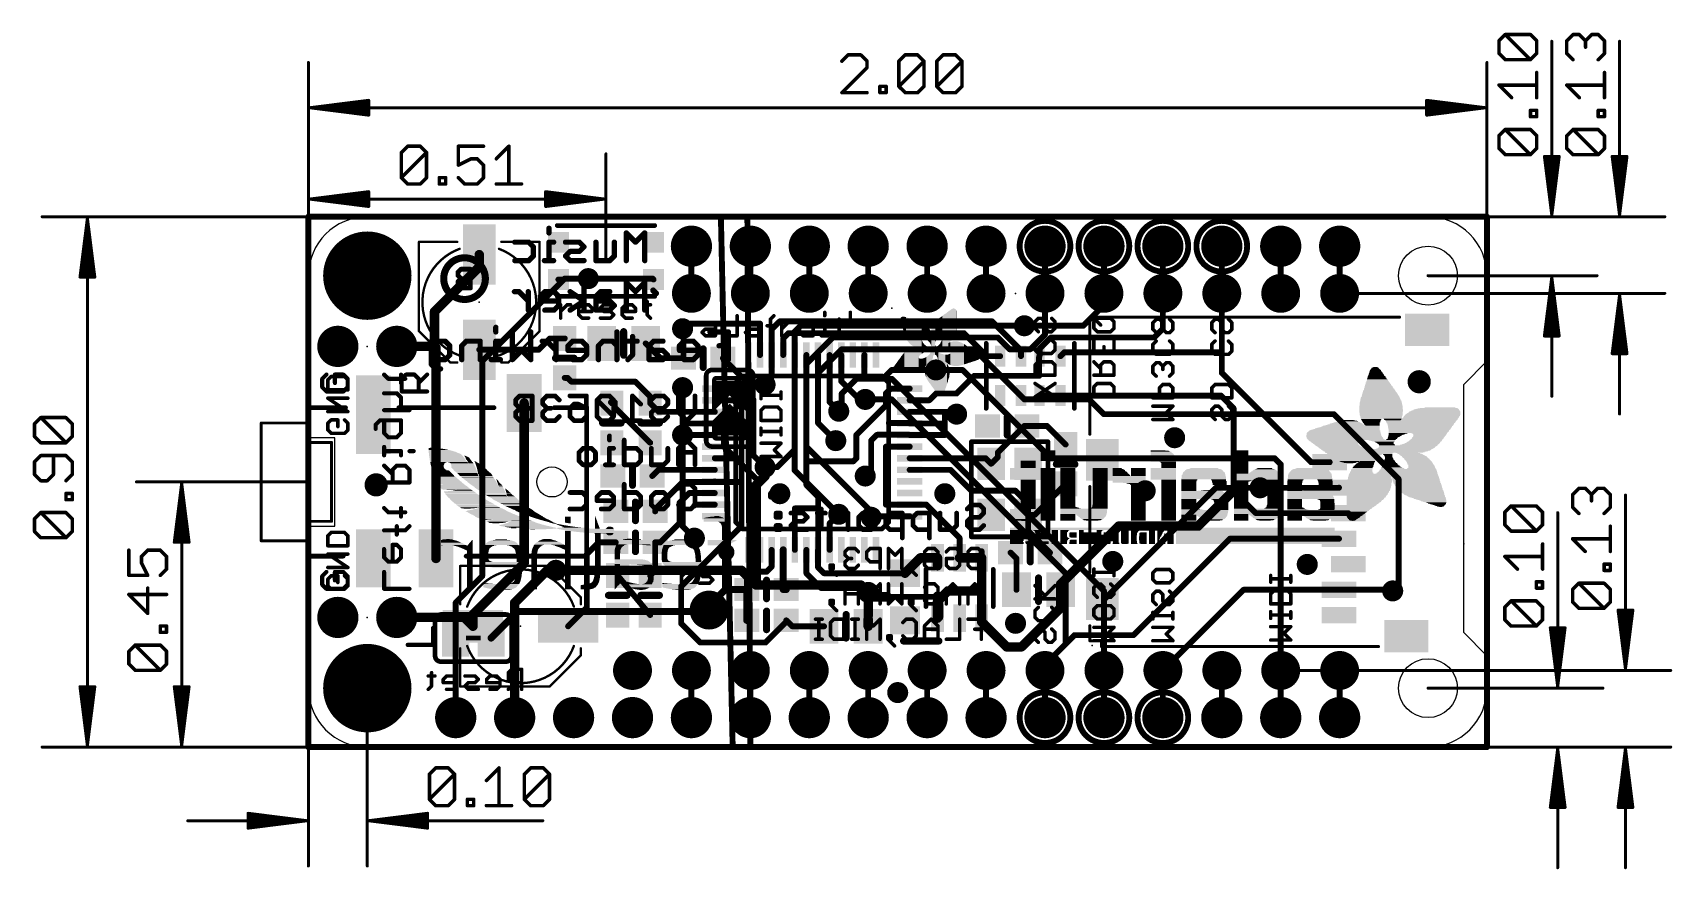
# Model space of a CAD drawing. Extents: x -11.9 to 58.8, y -5.3 to 30.8.
import ezdxf

# ---------------------------------------------------------------- set-up
doc = ezdxf.new("R2010")
doc.units = 0
for name, color, linetype in [('1', 12, 'CONTINUOUS'), ('16', 132, 'CONTINUOUS'), ('17', 110, 'CONTINUOUS'), ('18', 110, 'CONTINUOUS'), ('20', 53, 'CONTINUOUS'), ('21', 40, 'CONTINUOUS'), ('22', 6, 'CONTINUOUS'), ('23', 53, 'CONTINUOUS'), ('24', 53, 'CONTINUOUS'), ('47', 253, 'CONTINUOUS')]:
    doc.layers.add(name, color=color, linetype=linetype)

# ---------------------------------------------------------------- blocks, each defined once
blk = doc.blocks.new('RECT')
blk.add_solid([(-0.5, -0.5), (0.5, -0.5), (-0.5, 0.5), (0.5, 0.5)])
blk = doc.blocks.new('PIE')
at = {"const_width": 0.5}
blk.add_lwpolyline([(0, -0.25, 1), (0, 0.25, 1), (0, -0.25)], format="xyb", dxfattribs=at)
blk = doc.blocks.new('ROUNDP')
at = {"const_width": 0.5}
blk.add_lwpolyline([(0, -0.25, 1), (0, 0.25, 1), (0, -0.25)], format="xyb", dxfattribs=at)
blk = doc.blocks.new('RECT121920X243840R50')
at = {"const_width": 0.1905}
blk.add_lwpolyline([(0.2858, -0.5715), (0.2858, 0.5715, 0.4142), (0.1905, 0.6668), (-0.1905, 0.6668, 0.4142), (-0.2858, 0.5715), (-0.2858, -0.5715, 0.4142), (-0.1905, -0.6668), (0.1905, -0.6668, 0.4142)], format="xyb", close=True, dxfattribs=at)
blk.add_solid([(-0.2159, -0.5969), (0.2159, -0.5969), (-0.2159, 0.5969), (0.2159, 0.5969)])
blk = doc.blocks.new('ROUNDV')
at = {"const_width": 0.5}
blk.add_lwpolyline([(0, -0.25, 1), (0, 0.25, 1), (0, -0.25)], format="xyb", dxfattribs=at)

msp = doc.modelspace()

# ---------------------------------------------------------------- linework, layer by layer
at = {"layer": '1'}
for points, const_width in [([(0, 22.86), (17.78, 22.86)], 0.254), ([(0, 0), (0, 22.86)], 0.254), ([(17.78, 22.86), (18.288, 0)], 0.254), ([(18.923, 22.86), (19.05, 0)], 0.254), ([(50.8, 22.86), (18.923, 22.86)], 0.254), ([(50.8, 0), (50.8, 22.86)], 0.254), ([(7.366, 20.701), (7.366, 21.227)], 0.4064), ([(5.4365, 18.7715), (7.366, 20.701)], 0.4064), ([(11.011, 20.155), (10.777, 20.155)], 0.254), ([(11.011, 20.155), (11.049, 20.193)], 0.254), ([(11.049, 20.193), (12.065, 20.193)], 0.254), ([(14.839, 20.193), (12.065, 20.193)], 0.254), ([(14.877, 20.155), (14.839, 20.193)], 0.254), ([(33.401, 18.161), (34.29, 19.05)], 0.254), ([(34.29, 19.05), (34.29, 19.558)], 0.254), ([(36.83, 18.034), (36.83, 19.558)], 0.254), ([(39.37, 17.018), (39.37, 19.558)], 0.254), ([(5.4365, 17.272), (5.4365, 18.7715)], 0.4064), ([(16.347, 18.252), (16.129, 18.034)], 0.254), ([(19.467, 18.252), (16.347, 18.252)], 0.254), ([(19.467, 16.9), (19.467, 18.252)], 0.254), ([(20.32, 18.3515), (19.967, 17.9985)], 0.254), ([(20.32, 18.3515), (29.464, 18.3515)], 0.254), ([(29.464, 18.3515), (30.715, 17.1005)], 0.254), ([(9.924, 17.127), (10.411, 17.614)], 0.254), ([(10.411, 17.614), (11.049, 17.614)], 0.254), ([(16.168, 17.995), (16.129, 18.034)], 0.254), ([(16.168, 17.995), (16.168, 16.764)], 0.254), ([(19.967, 17.9985), (19.967, 16.9)], 0.254), ([(20.701, 17.8435), (20.467, 17.6095)], 0.254), ([(20.467, 17.6095), (20.467, 16.9)], 0.254), ([(20.701, 17.8435), (28.252, 17.8435)], 0.254), ([(28.252, 17.8435), (29.2435, 16.852)], 0.254), ([(30.861, 18.161), (33.401, 18.161)], 0.254), ([(32.004, 17.653), (31.515, 17.164)], 0.254), ([(32.004, 17.653), (36.449, 17.653)], 0.254), ([(36.449, 17.653), (36.83, 18.034)], 0.254), ([(3.81, 17.272), (5.4365, 17.272)], 0.4064), ([(5.4365, 17.272), (5.5, 17.2085)], 0.4064), ([(5.5, 8.13), (5.5, 17.2085)], 0.4064), ([(9.924, 17.127), (7.366, 17.127)], 0.254), ([(14.539, 17.399), (15.174, 16.764)], 0.254), ([(19.967, 16.9), (19.967, 16.03)], 0.254), ([(20.967, 16.9), (20.967, 12.827)], 0.254), ([(21.467, 16.9), (21.467, 12.319)], 0.254), ([(21.967, 16.9), (21.967, 13.974)], 0.254), ([(22.467, 16.9), (22.467, 14.871)], 0.254), ([(22.967, 16.9), (22.967, 15.768)], 0.254), ([(23.967, 16.038), (23.967, 16.9)], 0.254), ([(29.2435, 16.852), (29.815, 16.852)], 0.254), ([(30.715, 17.1005), (30.715, 16.852)], 0.254), ([(31.496, 16.833), (31.515, 16.852)], 0.254), ([(31.496, 16.002), (31.496, 16.833)], 0.254), ([(31.515, 17.164), (31.515, 16.852)], 0.254), ([(32.581, 17.018), (32.415, 16.852)], 0.254), ([(32.581, 17.018), (39.37, 17.018)], 0.254), ([(39.37, 17.018), (39.37, 16.129)], 0.254), ([(15.174, 16.764), (16.168, 16.764)], 0.254), ([(18.796, 15.836), (17.868, 16.764)], 0.254), ([(24.765, 15.875), (25.146, 16.256)], 0.254), ([(25.146, 16.256), (27.051, 16.256)], 0.254), ([(39.37, 16.129), (43.2175, 12.2815)], 0.254), ([(11.176, 15.914), (11.049, 15.914)], 0.254), ([(11.342, 15.748), (11.176, 15.914)], 0.254), ([(14.097, 15.748), (11.342, 15.748)], 0.254), ([(14.732, 15.113), (14.097, 15.748)], 0.254), ([(18.796, 15.367), (18.796, 15.836)], 0.254), ([(19.939, 15.875), (19.685, 15.621)], 0.254), ([(19.967, 16.03), (19.939, 16.002)], 0.254), ([(19.939, 16.002), (19.939, 15.875)], 0.254), ([(22.967, 15.768), (23.749, 14.986)], 0.254), ([(24.13, 15.875), (23.967, 16.038)], 0.254), ([(24.765, 15.875), (24.13, 15.875)], 0.254), ([(24.892, 15.24), (25.102, 15.45)], 0.254), ([(25.102, 15.45), (25.917, 15.45)], 0.254), ([(27.94, 15.24), (28.702, 16.002)], 0.254), ([(28.702, 16.002), (31.496, 16.002)], 0.254), ([(9.3, 14.83), (9.3, 7.921)], 0.4064), ([(13.208, 14.859), (13.042, 14.859)], 0.254), ([(13.042, 14.859), (13.081, 14.82)], 0.254), ([(13.208, 14.859), (13.208, 14.644)], 0.254), ([(14.732, 14.82), (14.732, 15.113)], 0.254), ([(15.102, 14.45), (14.732, 14.82)], 0.254), ([(17.517, 14.95), (18.324, 14.95)], 0.254), ([(18.324, 14.95), (18.669, 14.605)], 0.254), ([(19.177, 14.986), (18.796, 15.367)], 0.254), ([(19.177, 14.986), (19.177, 12.573)], 0.254), ([(22.467, 14.871), (22.86, 14.478)], 0.254), ([(23.622, 13.462), (24.892, 14.732)], 0.254), ([(23.749, 14.986), (24.003, 14.986)], 0.254), ([(24.892, 15.24), (24.892, 14.732)], 0.254), ([(25.917, 14.95), (26.761, 14.95)], 0.254), ([(26.761, 14.95), (27.051, 15.24)], 0.254), ([(27.051, 15.24), (27.94, 15.24)], 0.254), ([(31.515, 15.152), (32.415, 15.152)], 0.254), ([(39.331, 15.152), (32.415, 15.152)], 0.254), ([(39.878, 14.605), (39.331, 15.152)], 0.254), ([(13.208, 14.644), (14.732, 13.12)], 0.254), ([(17.517, 14.45), (15.102, 14.45)], 0.254), ([(18.669, 14.605), (18.669, 12.446)], 0.254), ([(25.917, 14.45), (27.432, 14.45)], 0.254), ([(27.432, 14.45), (27.686, 14.45)], 0.254), ([(27.432, 13.95), (27.432, 14.45)], 0.254), ([(27.785, 14.351), (27.686, 14.45)], 0.254), ([(27.94, 14.351), (27.785, 14.351)], 0.254), ([(39.878, 11.049), (39.878, 14.605)], 0.254), ([(17.517, 13.45), (16.129, 13.45)], 0.254), ([(17.517, 13.95), (16.256, 13.95)], 0.254), ([(16.256, 13.95), (16.256, 13.843)], 0.254), ([(21.967, 13.974), (22.733, 13.208)], 0.254), ([(23.622, 12.446), (23.622, 13.462)], 0.254), ([(24.511, 13.462), (24.257, 13.208)], 0.254), ([(25.905, 13.462), (24.511, 13.462)], 0.254), ([(25.897, 13.97), (25.019, 13.97)], 0.254), ([(25.917, 13.95), (25.897, 13.97)], 0.254), ([(25.917, 13.45), (25.905, 13.462)], 0.254), ([(25.917, 13.95), (27.432, 13.95)], 0.254), ([(25.917, 13.45), (27.432, 13.45)], 0.254), ([(27.432, 13.45), (27.432, 13.95)], 0.254), ([(30.861, 13.843), (29.718, 12.7)], 0.254), ([(30.9744, 13.843), (30.861, 13.843)], 0.254), ([(30.9744, 13.843), (31.838, 13.843)], 0.254), ([(31.838, 13.843), (32.639, 13.042)], 0.254), ([(20.967, 12.827), (20.205, 12.065)], 0.254), ([(24.257, 13.208), (24.257, 11.811)], 0.254), ([(25.917, 12.95), (24.892, 12.95)], 0.254), ([(24.892, 12.95), (24.892, 10.45)], 0.254), ([(29.718, 12.7), (29.718, 12.5045)], 0.254), ([(15.086, 11.95), (14.82, 11.684)], 0.254), ([(17.517, 11.95), (15.086, 11.95)], 0.254), ([(17.517, 12.45), (18.665, 12.45)], 0.254), ([(18.665, 12.45), (18.669, 12.446)], 0.254), ([(18.669, 12.446), (18.669, 11.43)], 0.254), ([(19.177, 12.573), (19.685, 12.065)], 0.254), ([(20.205, 12.065), (19.685, 12.065)], 0.254), ([(21.467, 12.319), (21.467, 11.299)], 0.254), ([(23.495, 12.319), (21.467, 12.319)], 0.254), ([(23.622, 12.446), (23.495, 12.319)], 0.254), ([(25.917, 12.45), (29.1885, 12.45)], 0.254), ([(25.917, 11.95), (27.674, 11.95)], 0.254), ([(27.674, 11.95), (28.575, 11.049)], 0.254), ([(29.1885, 12.45), (29.426, 12.2125)], 0.254), ([(29.718, 12.5045), (29.426, 12.2125)], 0.254), ([(43.2175, 12.2815), (44.022, 12.2815)], 0.254), ([(16.129, 11.43), (14.947, 10.248)], 0.254), ([(17.537, 11.43), (16.129, 11.43)], 0.254), ([(17.537, 11.43), (17.517, 11.45)], 0.254), ([(18.669, 11.43), (17.537, 11.43)], 0.254), ([(18.669, 9.525), (18.669, 11.43)], 0.254), ([(21.467, 11.299), (21.971, 10.795)], 0.254), ([(32.639, 11.342), (31.3095, 10.0125)], 0.254), ([(44.4165, 11.176), (44.422, 11.1815)], 0.254), ([(16.411, 10.95), (16.002, 10.541)], 0.254), ([(16.002, 10.541), (16.002, 9.652)], 0.254), ([(17.517, 10.95), (16.411, 10.95)], 0.254), ([(21.971, 10.287), (21.971, 10.795)], 0.254), ([(28.575, 11.049), (30.48, 11.049)], 0.254), ([(30.48, 11.049), (31.026, 10.503)], 0.254), ([(31.026, 10.503), (31.026, 10.0125)], 0.254), ([(38.354, 9.525), (39.878, 11.049)], 0.4064), ([(40.8455, 10.0815), (39.878, 11.049)], 0.254), ([(41.021, 11.176), (44.4165, 11.176)], 0.254), ([(14.947, 10.248), (14.947, 10.16)], 0.254), ([(16.673, 10.45), (16.637, 10.414)], 0.254), ([(17.517, 10.45), (16.673, 10.45)], 0.254), ([(20.967, 8.5), (20.967, 10.287)], 0.254), ([(20.967, 10.287), (21.971, 10.287)], 0.254), ([(21.971, 10.287), (21.971, 8.5)], 0.254), ([(22.467, 9.64), (22.86, 10.033)], 0.254), ([(24.423, 9.906), (24.257, 9.906)], 0.254), ([(24.467, 9.95), (24.423, 9.906)], 0.254), ([(25.917, 9.95), (24.467, 9.95)], 0.254), ([(25.917, 10.45), (24.892, 10.45)], 0.254), ([(25.917, 10.45), (26.634, 10.45)], 0.254), ([(26.634, 10.45), (28.067, 9.017)], 0.254), ([(31.3095, 10.0125), (31.026, 10.0125)], 0.254), ([(31.026, 10.0125), (31.026, 9.321)], 0.254), ([(40.8455, 10.0815), (44.822, 10.0815)], 0.254), ([(16.002, 9.652), (15.1765, 8.8265)], 0.254), ([(18.669, 9.525), (16.0655, 6.9215)], 0.254), ([(22.467, 8.5), (22.467, 9.64)], 0.254), ([(31.026, 9.321), (31.965, 8.382)], 0.254), ([(34.925, 9.525), (32.4206, 7.0206)], 0.4064), ([(34.925, 9.525), (38.354, 9.525)], 0.4064), ([(12.5095, 8.8265), (12.0015, 8.3185)], 0.254), ([(12.5095, 8.8265), (13.247, 8.8265)], 0.254), ([(14.947, 7.6055), (14.947, 8.8265)], 0.254), ([(15.1765, 8.8265), (14.947, 8.8265)], 0.254), ([(19.967, 8.5), (19.967, 7.775)], 0.254), ([(20.467, 8.5), (20.467, 6.7945)], 0.3048), ([(21.467, 8.5), (21.467, 7.489)], 0.254), ([(21.971, 8.5), (21.967, 8.5)], 0.254), ([(21.967, 8.5), (21.967, 7.751)], 0.254), ([(28.067, 9.017), (28.067, 8.158)], 0.254), ([(29.017, 8.443), (29.017, 8.158)], 0.254), ([(30.265, 8.382), (30.5206, 8.1264)], 0.254), ([(35.56, 4.826), (39.7155, 8.9815)], 0.254), ([(39.7155, 8.9815), (44.422, 8.9815)], 0.254), ([(9.3, 7.921), (7.094, 5.715)], 0.4064), ([(10.287, 7.62), (8.89, 6.223)], 0.4064), ([(10.668, 7.62), (10.287, 7.62)], 0.4064), ([(12.0015, 8.3185), (12.0015, 6.0145)], 0.254), ([(19.967, 7.775), (19.7485, 7.5565)], 0.254), ([(21.967, 7.751), (22.225, 7.493)], 0.254), ([(25.7175, 7.493), (26.3825, 8.158)], 0.4064), ([(26.3825, 8.158), (27.117, 8.158)], 0.4064), ([(27.117, 7.813), (27.117, 8.158)], 0.4064), ([(28.067, 8.158), (29.017, 8.158)], 0.4064), ([(29.017, 6.735), (29.017, 8.158)], 0.4064), ([(30.5206, 8.1264), (30.5206, 6.7818)], 0.254), ([(13.335, 7.3905), (14.732, 5.6905)], 0.254), ([(14.732, 7.3905), (14.947, 7.6055)], 0.254), ([(19.2795, 7.5565), (18.8985, 7.1755)], 0.254), ([(18.8985, 7.1755), (18.8985, 6.7945)], 0.254), ([(19.7485, 7.5565), (19.2795, 7.5565)], 0.254), ([(21.467, 7.489), (22.098, 6.858)], 0.254), ([(22.225, 7.493), (25.7175, 7.493)], 0.254), ([(32.4206, 7.0206), (32.4206, 6.7818)], 0.4064), ([(8.89, 6.223), (8.89, 1.27)], 0.4064), ([(16.0655, 6.9215), (16.0655, 5.334)], 0.254), ([(17.9705, 6.7945), (17.272, 6.096)], 0.3048), ([(17.9705, 6.7945), (18.8985, 6.7945)], 0.3048), ([(18.8985, 6.7945), (18.8985, 5.461)], 0.3048), ([(20.467, 6.7945), (20.5985, 6.7945)], 0.3048), ([(22.098, 6.858), (23.9395, 6.858)], 0.254), ([(23.9395, 6.858), (24.13, 6.6675)], 0.254), ([(24.13, 6.6675), (24.13, 6.477)], 0.4064), ([(24.13, 6.477), (24.13, 5.6635)], 0.4064), ([(24.953, 6.477), (24.13, 6.477)], 0.4064), ([(24.953, 6.477), (27.159, 6.477)], 0.254), ([(27.117, 6.289), (27.559, 6.731)], 0.4064), ([(27.117, 5.558), (27.117, 6.289)], 0.4064), ([(27.159, 6.477), (27.159, 5.6)], 0.4064), ([(27.559, 6.731), (29.021, 6.731)], 0.4064), ([(29.021, 6.731), (29.017, 6.735)], 0.4064), ([(29.017, 5.558), (29.017, 6.735)], 0.4064), ([(32.4206, 6.0046), (32.4206, 6.7818)], 0.4064), ([(36.83, 3.302), (40.3095, 6.7815)], 0.254), ([(40.3095, 6.7815), (44.422, 6.7815)], 0.254), ([(44.422, 6.7815), (46.6855, 6.7815)], 0.254), ([(46.6855, 6.7815), (46.736, 6.731)], 0.254), ([(46.736, 6.731), (46.723, 6.718)], 0.254), ([(3.81, 5.588), (6.713, 5.588)], 0.4064), ([(6.713, 5.588), (7.094, 5.207)], 0.4064), ([(7.094, 5.715), (7.094, 5.207)], 0.4064), ([(12.0015, 6.0145), (11.194, 5.207)], 0.254), ([(17.272, 6.096), (17.272, 5.9055)], 0.3048), ([(24.1272, 5.5242), (24.1275, 5.5242)], 0.4064), ([(24.1275, 5.5242), (24.1275, 5.207)], 0.4064), ([(24.13, 5.6635), (24.1272, 5.6607)], 0.254), ([(24.1272, 5.6607), (24.1272, 5.5242)], 0.254), ([(27.159, 5.6), (27.117, 5.558)], 0.4064), ([(29.017, 5.4), (29.017, 5.558)], 0.4064), ([(32.4206, 6.0046), (30.734, 4.318)], 0.4064), ([(16.0655, 5.334), (16.891, 4.5085)], 0.254), ([(19.7095, 4.5085), (20.5985, 5.3975)], 0.254), ([(20.5985, 5.3975), (20.5985, 5.461)], 0.254), ([(20.5985, 5.461), (20.8525, 5.207)], 0.254), ([(20.8525, 5.207), (22.2275, 5.207)], 0.254), ([(30.099, 4.318), (29.017, 5.4)], 0.4064), ([(33.02, 4.826), (31.75, 3.556)], 0.254), ([(35.56, 4.826), (33.02, 4.826)], 0.254), ([(16.891, 4.5085), (19.7095, 4.5085)], 0.254), ([(25.654, 4.572), (27.178, 4.572)], 0.3048), ([(30.734, 4.318), (30.099, 4.318)], 0.4064), ([(31.75, 3.556), (31.75, 3.302)], 0.254), ([(18.288, 0), (0, 0)], 0.254), ([(19.05, 0), (50.8, 0)], 0.254)]:
    msp.add_lwpolyline(points, dxfattribs=dict(at, const_width=const_width))
for points, const_width in [([(0, 22.9235, 1), (0, 22.7965)], 0.127), ([(0.0635, 22.86, 1), (-0.0635, 22.86)], 0.127), ([(17.8435, 22.8614, 1), (17.7165, 22.8586)], 0.127), ([(17.78, 22.7965, 1), (17.78, 22.9235)], 0.127), ([(18.9865, 22.8604, 1), (18.8595, 22.8596)], 0.127), ([(18.923, 22.9235, 1), (18.923, 22.7965)], 0.127), ([(50.8635, 22.86, 1), (50.7365, 22.86)], 0.127), ([(50.8, 22.7965, 1), (50.8, 22.9235)], 0.127), ([(7.4676, 21.227, 1), (7.2644, 21.227)], 0.2032), ([(7.2644, 20.701, 1), (7.4676, 20.701)], 0.2032), ([(7.4378, 20.6292, 1), (7.2942, 20.7728)], 0.2032), ([(10.777, 20.2185, 1), (10.777, 20.0915)], 0.127), ([(10.9661, 20.1999, 1), (11.0559, 20.1101)], 0.127), ([(11.049, 20.2565, 1), (11.049, 20.1295)], 0.127), ([(11.0939, 20.1481, 1), (11.0041, 20.2379)], 0.127), ([(11.011, 20.0915, 1), (11.011, 20.2185)], 0.127), ([(12.065, 20.2565, 1), (12.065, 20.1295)], 0.127), ([(12.065, 20.1295, 1), (12.065, 20.2565)], 0.127), ([(14.8839, 20.2379, 1), (14.7941, 20.1481)], 0.127), ([(14.8321, 20.1101, 1), (14.9219, 20.1999)], 0.127), ([(14.839, 20.1295, 1), (14.839, 20.2565)], 0.127), ([(34.3535, 19.558, 1), (34.2265, 19.558)], 0.127), ([(34.2265, 19.05, 1), (34.3535, 19.05)], 0.127), ([(34.3349, 19.0051, 1), (34.2451, 19.0949)], 0.127), ([(36.8935, 19.558, 1), (36.7665, 19.558)], 0.127), ([(39.4335, 19.558, 1), (39.3065, 19.558)], 0.127), ([(5.5381, 18.7715, 1), (5.3349, 18.7715)], 0.2032), ([(5.3647, 18.8433, 1), (5.5083, 18.6997)], 0.2032), ([(16.347, 18.3155, 1), (16.347, 18.1885)], 0.127), ([(16.3919, 18.2071, 1), (16.3021, 18.2969)], 0.127), ([(19.5305, 18.252, 1), (19.4035, 18.252)], 0.127), ([(19.467, 18.1885, 1), (19.467, 18.3155)], 0.127), ([(20.32, 18.415, 1), (20.32, 18.288)], 0.127), ([(20.3649, 18.3066, 1), (20.2751, 18.3964)], 0.127), ([(29.5089, 18.3964, 1), (29.4191, 18.3066)], 0.127), ([(29.464, 18.288, 1), (29.464, 18.415)], 0.127), ([(10.411, 17.6775, 1), (10.411, 17.5505)], 0.127), ([(10.4559, 17.5691, 1), (10.3661, 17.6589)], 0.127), ([(11.049, 17.5505, 1), (11.049, 17.6775)], 0.127), ([(16.1739, 18.0789, 1), (16.0841, 17.9891)], 0.127), ([(16.0841, 18.0789, 1), (16.1739, 17.9891)], 0.127), ([(16.2315, 17.995, 1), (16.1045, 17.995)], 0.127), ([(16.1231, 17.9501, 1), (16.2129, 18.0399)], 0.127), ([(20.0305, 17.9985, 1), (19.9035, 17.9985)], 0.127), ([(19.9221, 18.0434, 1), (20.0119, 17.9536)], 0.127), ([(20.5305, 17.6095, 1), (20.4035, 17.6095)], 0.127), ([(20.4221, 17.6544, 1), (20.5119, 17.5646)], 0.127), ([(20.701, 17.907, 1), (20.701, 17.78)], 0.127), ([(20.7459, 17.7986, 1), (20.6561, 17.8884)], 0.127), ([(28.2969, 17.8884, 1), (28.2071, 17.7986)], 0.127), ([(28.252, 17.78, 1), (28.252, 17.907)], 0.127), ([(30.861, 18.2245, 1), (30.861, 18.0975)], 0.127), ([(32.004, 17.7165, 1), (32.004, 17.5895)], 0.127), ([(32.0489, 17.6081, 1), (31.9591, 17.6979)], 0.127), ([(33.3561, 18.2059, 1), (33.4459, 18.1161)], 0.127), ([(33.401, 18.0975, 1), (33.401, 18.2245)], 0.127), ([(36.4041, 17.6979, 1), (36.4939, 17.6081)], 0.127), ([(36.449, 17.5895, 1), (36.449, 17.7165)], 0.127), ([(36.7665, 18.034, 1), (36.8935, 18.034)], 0.127), ([(36.8749, 17.9891, 1), (36.7851, 18.0789)], 0.127), ([(3.81, 17.3736, 1), (3.81, 17.1704)], 0.2032), ([(5.3349, 17.272, 1), (5.5381, 17.272)], 0.2032), ([(5.5083, 17.3438, 1), (5.3647, 17.2002)], 0.2032), ([(5.6016, 17.2085, 1), (5.3984, 17.2085)], 0.2032), ([(5.4282, 17.1367, 1), (5.5718, 17.2803)], 0.2032), ([(5.4365, 17.1704, 1), (5.4365, 17.3736)], 0.2032), ([(7.366, 17.1905, 1), (7.366, 17.0635)], 0.127), ([(9.8791, 17.1719, 1), (9.9689, 17.0821)], 0.127), ([(9.924, 17.0635, 1), (9.924, 17.1905)], 0.127), ([(14.5839, 17.4439, 1), (14.4941, 17.3541)], 0.127), ([(19.4035, 16.9, 1), (19.5305, 16.9)], 0.127), ([(20.0305, 16.9, 1), (19.9035, 16.9)], 0.127), ([(19.9035, 16.9, 1), (20.0305, 16.9)], 0.127), ([(20.4035, 16.9, 1), (20.5305, 16.9)], 0.127), ([(21.0305, 16.9, 1), (20.9035, 16.9)], 0.127), ([(21.5305, 16.9, 1), (21.4035, 16.9)], 0.127), ([(22.0305, 16.9, 1), (21.9035, 16.9)], 0.127), ([(22.5305, 16.9, 1), (22.4035, 16.9)], 0.127), ([(23.0305, 16.9, 1), (22.9035, 16.9)], 0.127), ([(24.0305, 16.9, 1), (23.9035, 16.9)], 0.127), ([(29.2435, 16.9155, 1), (29.2435, 16.7885)], 0.127), ([(29.1986, 16.8071, 1), (29.2884, 16.8969)], 0.127), ([(29.815, 16.7885, 1), (29.815, 16.9155)], 0.127), ([(30.7785, 17.1005, 1), (30.6515, 17.1005)], 0.127), ([(30.6701, 17.0556, 1), (30.7599, 17.1454)], 0.127), ([(31.5595, 16.833, 1), (31.4325, 16.833)], 0.127), ([(31.5785, 17.164, 1), (31.4515, 17.164)], 0.127), ([(31.4701, 17.2089, 1), (31.5599, 17.1191)], 0.127), ([(31.5599, 16.8071, 1), (31.4701, 16.8969)], 0.127), ([(32.3701, 16.8969, 1), (32.4599, 16.8071)], 0.127), ([(32.581, 17.0815, 1), (32.581, 16.9545)], 0.127), ([(32.6259, 16.9731, 1), (32.5361, 17.0629)], 0.127), ([(39.4335, 17.018, 1), (39.3065, 17.018)], 0.127), ([(39.3065, 17.018, 1), (39.4335, 17.018)], 0.127), ([(39.37, 16.9545, 1), (39.37, 17.0815)], 0.127), ([(15.174, 16.8275, 1), (15.174, 16.7005)], 0.127), ([(15.1291, 16.7191, 1), (15.2189, 16.8089)], 0.127), ([(16.1045, 16.764, 1), (16.2315, 16.764)], 0.127), ([(16.168, 16.7005, 1), (16.168, 16.8275)], 0.127), ([(17.9129, 16.8089, 1), (17.8231, 16.7191)], 0.127), ([(25.146, 16.3195, 1), (25.146, 16.1925)], 0.127), ([(25.1909, 16.2111, 1), (25.1011, 16.3009)], 0.127), ([(27.051, 16.1925, 1), (27.051, 16.3195)], 0.127), ([(30.6515, 16.852, 1), (30.7785, 16.852)], 0.127), ([(31.4511, 16.8779, 1), (31.5409, 16.7881)], 0.127), ([(31.4515, 16.852, 1), (31.5785, 16.852)], 0.127), ([(39.4149, 16.1739, 1), (39.3251, 16.0841)], 0.127), ([(11.049, 15.9775, 1), (11.049, 15.8505)], 0.127), ([(11.2209, 15.9589, 1), (11.1311, 15.8691)], 0.127), ([(11.176, 15.8505, 1), (11.176, 15.9775)], 0.127), ([(11.342, 15.8115, 1), (11.342, 15.6845)], 0.127), ([(11.2971, 15.7031, 1), (11.3869, 15.7929)], 0.127), ([(14.1419, 15.7929, 1), (14.0521, 15.7031)], 0.127), ([(14.097, 15.6845, 1), (14.097, 15.8115)], 0.127), ([(18.8595, 15.836, 1), (18.7325, 15.836)], 0.127), ([(18.7511, 15.7911, 1), (18.8409, 15.8809)], 0.127), ([(19.6401, 15.6659, 1), (19.7299, 15.5761)], 0.127), ([(20.0025, 16.002, 1), (19.8755, 16.002)], 0.127), ([(19.8941, 16.0469, 1), (19.9839, 15.9571)], 0.127), ([(19.8755, 15.875, 1), (20.0025, 15.875)], 0.127), ([(19.9839, 15.8301, 1), (19.8941, 15.9199)], 0.127), ([(19.9035, 16.03, 1), (20.0305, 16.03)], 0.127), ([(20.0119, 15.9851, 1), (19.9221, 16.0749)], 0.127), ([(23.0119, 15.8129, 1), (22.9221, 15.7231)], 0.127), ([(22.9035, 15.768, 1), (23.0305, 15.768)], 0.127), ([(24.0119, 16.0829, 1), (23.9221, 15.9931)], 0.127), ([(23.9035, 16.038, 1), (24.0305, 16.038)], 0.127), ([(24.13, 15.9385, 1), (24.13, 15.8115)], 0.127), ([(24.0851, 15.8301, 1), (24.1749, 15.9199)], 0.127), ([(24.7201, 15.9199, 1), (24.8099, 15.8301)], 0.127), ([(24.765, 15.8115, 1), (24.765, 15.9385)], 0.127), ([(25.102, 15.5135, 1), (25.102, 15.3865)], 0.127), ([(25.1469, 15.4051, 1), (25.0571, 15.4949)], 0.127), ([(25.917, 15.3865, 1), (25.917, 15.5135)], 0.127), ([(28.702, 16.0655, 1), (28.702, 15.9385)], 0.127), ([(28.7469, 15.9571, 1), (28.6571, 16.0469)], 0.127), ([(31.4325, 16.002, 1), (31.5595, 16.002)], 0.127), ([(31.496, 15.9385, 1), (31.496, 16.0655)], 0.127), ([(39.3065, 16.129, 1), (39.4335, 16.129)], 0.127), ([(9.4016, 14.83, 1), (9.1984, 14.83)], 0.2032), ([(13.042, 14.9225, 1), (13.042, 14.7955)], 0.127), ([(13.0869, 14.9039, 1), (12.9971, 14.8141)], 0.127), ([(13.0361, 14.7751, 1), (13.1259, 14.8649)], 0.127), ([(13.2715, 14.859, 1), (13.1445, 14.859)], 0.127), ([(13.208, 14.7955, 1), (13.208, 14.9225)], 0.127), ([(14.7955, 15.113, 1), (14.6685, 15.113)], 0.127), ([(14.7769, 14.8649, 1), (14.6871, 14.7751)], 0.127), ([(14.6685, 14.82, 1), (14.7955, 14.82)], 0.127), ([(14.6871, 15.0681, 1), (14.7769, 15.1579)], 0.127), ([(17.517, 15.0135, 1), (17.517, 14.8865)], 0.127), ([(18.3689, 14.9949, 1), (18.2791, 14.9051)], 0.127), ([(18.324, 14.8865, 1), (18.324, 15.0135)], 0.127), ([(18.8409, 15.4119, 1), (18.7511, 15.3221)], 0.127), ([(18.7325, 15.367, 1), (18.8595, 15.367)], 0.127), ([(19.2405, 14.986, 1), (19.1135, 14.986)], 0.127), ([(19.1321, 14.9411, 1), (19.2219, 15.0309)], 0.127), ([(22.5119, 14.9159, 1), (22.4221, 14.8261)], 0.127), ([(22.4035, 14.871, 1), (22.5305, 14.871)], 0.127), ([(23.749, 15.0495, 1), (23.749, 14.9225)], 0.127), ([(23.7041, 14.9411, 1), (23.7939, 15.0309)], 0.127), ([(24.003, 14.9225, 1), (24.003, 15.0495)], 0.127), ([(24.9555, 15.24, 1), (24.8285, 15.24)], 0.127), ([(24.8471, 15.2849, 1), (24.9369, 15.1951)], 0.127), ([(24.9369, 14.6871, 1), (24.8471, 14.7769)], 0.127), ([(25.917, 15.0135, 1), (25.917, 14.8865)], 0.127), ([(26.7161, 14.9949, 1), (26.8059, 14.9051)], 0.127), ([(26.761, 14.8865, 1), (26.761, 15.0135)], 0.127), ([(27.051, 15.3035, 1), (27.051, 15.1765)], 0.127), ([(27.0959, 15.1951, 1), (27.0061, 15.2849)], 0.127), ([(27.8951, 15.2849, 1), (27.9849, 15.1951)], 0.127), ([(27.94, 15.1765, 1), (27.94, 15.3035)], 0.127), ([(31.515, 15.2155, 1), (31.515, 15.0885)], 0.127), ([(32.415, 15.2155, 1), (32.415, 15.0885)], 0.127), ([(32.415, 15.0885, 1), (32.415, 15.2155)], 0.127), ([(39.3759, 15.1969, 1), (39.2861, 15.1071)], 0.127), ([(39.331, 15.0885, 1), (39.331, 15.2155)], 0.127), ([(13.2529, 14.6889, 1), (13.1631, 14.5991)], 0.127), ([(13.1445, 14.644, 1), (13.2715, 14.644)], 0.127), ([(15.102, 14.5135, 1), (15.102, 14.3865)], 0.127), ([(15.0571, 14.4051, 1), (15.1469, 14.4949)], 0.127), ([(17.517, 14.3865, 1), (17.517, 14.5135)], 0.127), ([(18.7325, 14.605, 1), (18.6055, 14.605)], 0.127), ([(18.6241, 14.5601, 1), (18.7139, 14.6499)], 0.127), ([(22.8151, 14.4331, 1), (22.9049, 14.5229)], 0.127), ([(24.8285, 14.732, 1), (24.9555, 14.732)], 0.127), ([(25.917, 14.5135, 1), (25.917, 14.3865)], 0.127), ([(27.432, 14.5135, 1), (27.432, 14.3865)], 0.127), ([(27.4955, 14.45, 1), (27.3685, 14.45)], 0.127), ([(27.432, 14.3865, 1), (27.432, 14.5135)], 0.127), ([(27.7309, 14.4949, 1), (27.6411, 14.4051)], 0.127), ([(27.686, 14.3865, 1), (27.686, 14.5135)], 0.127), ([(27.785, 14.4145, 1), (27.785, 14.2875)], 0.127), ([(27.7401, 14.3061, 1), (27.8299, 14.3959)], 0.127), ([(27.94, 14.2875, 1), (27.94, 14.4145)], 0.127), ([(39.9415, 14.605, 1), (39.8145, 14.605)], 0.127), ([(39.8331, 14.5601, 1), (39.9229, 14.6499)], 0.127), ([(16.129, 13.5135, 1), (16.129, 13.3865)], 0.127), ([(16.256, 14.0135, 1), (16.256, 13.8865)], 0.127), ([(16.3195, 13.95, 1), (16.1925, 13.95)], 0.127), ([(16.1925, 13.843, 1), (16.3195, 13.843)], 0.127), ([(17.517, 13.8865, 1), (17.517, 14.0135)], 0.127), ([(17.517, 13.3865, 1), (17.517, 13.5135)], 0.127), ([(22.0119, 14.0189, 1), (21.9221, 13.9291)], 0.127), ([(21.9035, 13.974, 1), (22.0305, 13.974)], 0.127), ([(23.6855, 13.462, 1), (23.5585, 13.462)], 0.127), ([(23.5771, 13.5069, 1), (23.6669, 13.4171)], 0.127), ([(24.511, 13.5255, 1), (24.511, 13.3985)], 0.127), ([(24.5559, 13.4171, 1), (24.4661, 13.5069)], 0.127), ([(25.019, 14.0335, 1), (25.019, 13.9065)], 0.127), ([(25.9419, 14.0149, 1), (25.8521, 13.9251)], 0.127), ([(25.9499, 13.5069, 1), (25.8601, 13.4171)], 0.127), ([(25.917, 14.0135, 1), (25.917, 13.8865)], 0.127), ([(25.917, 13.5135, 1), (25.917, 13.3865)], 0.127), ([(25.8721, 13.9051, 1), (25.9619, 13.9949)], 0.127), ([(25.8721, 13.4051, 1), (25.9619, 13.4949)], 0.127), ([(25.897, 13.9065, 1), (25.897, 14.0335)], 0.127), ([(25.905, 13.3985, 1), (25.905, 13.5255)], 0.127), ([(27.4955, 13.95, 1), (27.3685, 13.95)], 0.127), ([(27.3685, 13.95, 1), (27.4955, 13.95)], 0.127), ([(27.3685, 13.45, 1), (27.4955, 13.45)], 0.127), ([(27.432, 13.8865, 1), (27.432, 14.0135)], 0.127), ([(27.432, 13.3865, 1), (27.432, 13.5135)], 0.127), ([(30.861, 13.9065, 1), (30.861, 13.7795)], 0.127), ([(30.9059, 13.7981, 1), (30.8161, 13.8879)], 0.127), ([(30.9744, 13.9065, 1), (30.9744, 13.7795)], 0.127), ([(30.9744, 13.7795, 1), (30.9744, 13.9065)], 0.127), ([(31.8829, 13.8879, 1), (31.7931, 13.7981)], 0.127), ([(31.838, 13.7795, 1), (31.838, 13.9065)], 0.127), ([(14.6871, 13.0751, 1), (14.7769, 13.1649)], 0.127), ([(20.9035, 12.827, 1), (21.0305, 12.827)], 0.127), ([(21.0119, 12.7821, 1), (20.9221, 12.8719)], 0.127), ([(22.6881, 13.1631, 1), (22.7779, 13.2529)], 0.127), ([(24.3205, 13.208, 1), (24.1935, 13.208)], 0.127), ([(24.2121, 13.2529, 1), (24.3019, 13.1631)], 0.127), ([(24.892, 13.0135, 1), (24.892, 12.8865)], 0.127), ([(24.9555, 12.95, 1), (24.8285, 12.95)], 0.127), ([(25.917, 12.8865, 1), (25.917, 13.0135)], 0.127), ([(29.7815, 12.7, 1), (29.6545, 12.7)], 0.127), ([(29.6731, 12.7449, 1), (29.7629, 12.6551)], 0.127), ([(32.5941, 12.9971, 1), (32.6839, 13.0869)], 0.127), ([(15.086, 12.0135, 1), (15.086, 11.8865)], 0.127), ([(15.1309, 11.9051, 1), (15.0411, 11.9949)], 0.127), ([(17.517, 12.5135, 1), (17.517, 12.3865)], 0.127), ([(17.517, 11.8865, 1), (17.517, 12.0135)], 0.127), ([(18.7099, 12.4949, 1), (18.6201, 12.4051)], 0.127), ([(18.7325, 12.446, 1), (18.6055, 12.446)], 0.127), ([(18.6055, 12.446, 1), (18.7325, 12.446)], 0.127), ([(18.6241, 12.4011, 1), (18.7139, 12.4909)], 0.127), ([(18.665, 12.3865, 1), (18.665, 12.5135)], 0.127), ([(19.2219, 12.6179, 1), (19.1321, 12.5281)], 0.127), ([(19.1135, 12.573, 1), (19.2405, 12.573)], 0.127), ([(19.685, 12.1285, 1), (19.685, 12.0015)], 0.127), ([(19.6401, 12.0201, 1), (19.7299, 12.1099)], 0.127), ([(20.1601, 12.1099, 1), (20.2499, 12.0201)], 0.127), ([(20.205, 12.0015, 1), (20.205, 12.1285)], 0.127), ([(21.5305, 12.319, 1), (21.4035, 12.319)], 0.127), ([(21.467, 12.3825, 1), (21.467, 12.2555)], 0.127), ([(21.4035, 12.319, 1), (21.5305, 12.319)], 0.127), ([(23.4501, 12.3639, 1), (23.5399, 12.2741)], 0.127), ([(23.495, 12.2555, 1), (23.495, 12.3825)], 0.127), ([(23.5585, 12.446, 1), (23.6855, 12.446)], 0.127), ([(23.6669, 12.4011, 1), (23.5771, 12.4909)], 0.127), ([(25.917, 12.5135, 1), (25.917, 12.3865)], 0.127), ([(25.917, 12.0135, 1), (25.917, 11.8865)], 0.127), ([(27.7189, 11.9949, 1), (27.6291, 11.9051)], 0.127), ([(27.674, 11.8865, 1), (27.674, 12.0135)], 0.127), ([(29.2334, 12.4949, 1), (29.1436, 12.4051)], 0.127), ([(29.1885, 12.3865, 1), (29.1885, 12.5135)], 0.127), ([(29.3811, 12.2574, 1), (29.4709, 12.1676)], 0.127), ([(29.3811, 12.1676, 1), (29.4709, 12.2574)], 0.127), ([(29.6545, 12.5045, 1), (29.7815, 12.5045)], 0.127), ([(29.7629, 12.4596, 1), (29.6731, 12.5494)], 0.127), ([(43.2175, 12.345, 1), (43.2175, 12.218)], 0.127), ([(43.1726, 12.2366, 1), (43.2624, 12.3264)], 0.127), ([(44.022, 12.218, 1), (44.022, 12.345)], 0.127), ([(14.7751, 11.7289, 1), (14.8649, 11.6391)], 0.127), ([(16.129, 11.4935, 1), (16.129, 11.3665)], 0.127), ([(16.1739, 11.3851, 1), (16.0841, 11.4749)], 0.127), ([(17.5619, 11.4949, 1), (17.4721, 11.4051)], 0.127), ([(17.537, 11.4935, 1), (17.537, 11.3665)], 0.127), ([(17.4921, 11.3851, 1), (17.5819, 11.4749)], 0.127), ([(17.537, 11.3665, 1), (17.537, 11.4935)], 0.127), ([(18.7325, 11.43, 1), (18.6055, 11.43)], 0.127), ([(18.6055, 11.43, 1), (18.7325, 11.43)], 0.127), ([(18.669, 11.3665, 1), (18.669, 11.4935)], 0.127), ([(21.5119, 11.3439, 1), (21.4221, 11.2541)], 0.127), ([(21.4035, 11.299, 1), (21.5305, 11.299)], 0.127), ([(24.1935, 11.811, 1), (24.3205, 11.811)], 0.127), ([(32.6839, 11.2971, 1), (32.5941, 11.3869)], 0.127), ([(44.4669, 11.1366, 1), (44.3771, 11.2264)], 0.127), ([(16.0655, 10.541, 1), (15.9385, 10.541)], 0.127), ([(15.9571, 10.5859, 1), (16.0469, 10.4961)], 0.127), ([(16.411, 11.0135, 1), (16.411, 10.8865)], 0.127), ([(16.4559, 10.9051, 1), (16.3661, 10.9949)], 0.127), ([(17.517, 10.8865, 1), (17.517, 11.0135)], 0.127), ([(22.0345, 10.795, 1), (21.9075, 10.795)], 0.127), ([(21.9261, 10.7501, 1), (22.0159, 10.8399)], 0.127), ([(28.575, 11.1125, 1), (28.575, 10.9855)], 0.127), ([(28.5301, 11.0041, 1), (28.6199, 11.0939)], 0.127), ([(30.5249, 11.0939, 1), (30.4351, 11.0041)], 0.127), ([(30.48, 10.9855, 1), (30.48, 11.1125)], 0.127), ([(31.0895, 10.503, 1), (30.9625, 10.503)], 0.127), ([(30.9811, 10.4581, 1), (31.0709, 10.5479)], 0.127), ([(39.9498, 10.9772, 1), (39.8062, 11.1208)], 0.2032), ([(39.9229, 11.0939, 1), (39.8331, 11.0041)], 0.127), ([(39.8145, 11.049, 1), (39.9415, 11.049)], 0.127), ([(41.021, 11.2395, 1), (41.021, 11.1125)], 0.127), ([(44.3716, 11.2209, 1), (44.4614, 11.1311)], 0.127), ([(44.4165, 11.1125, 1), (44.4165, 11.2395)], 0.127), ([(15.0105, 10.248, 1), (14.8835, 10.248)], 0.127), ([(14.9021, 10.2929, 1), (14.9919, 10.2031)], 0.127), ([(14.8835, 10.16, 1), (15.0105, 10.16)], 0.127), ([(16.5921, 10.4589, 1), (16.6819, 10.3691)], 0.127), ([(16.673, 10.5135, 1), (16.673, 10.3865)], 0.127), ([(16.7179, 10.4051, 1), (16.6281, 10.4949)], 0.127), ([(17.517, 10.3865, 1), (17.517, 10.5135)], 0.127), ([(21.0305, 10.287, 1), (20.9035, 10.287)], 0.127), ([(20.967, 10.3505, 1), (20.967, 10.2235)], 0.127), ([(22.0345, 10.287, 1), (21.9075, 10.287)], 0.127), ([(21.9075, 10.287, 1), (22.0345, 10.287)], 0.127), ([(21.971, 10.2235, 1), (21.971, 10.3505)], 0.127), ([(22.9049, 9.9881, 1), (22.8151, 10.0779)], 0.127), ([(24.257, 9.9695, 1), (24.257, 9.8425)], 0.127), ([(24.3781, 9.9509, 1), (24.4679, 9.8611)], 0.127), ([(24.467, 10.0135, 1), (24.467, 9.8865)], 0.127), ([(24.5119, 9.9051, 1), (24.4221, 9.9949)], 0.127), ([(24.423, 9.8425, 1), (24.423, 9.9695)], 0.127), ([(24.892, 10.5135, 1), (24.892, 10.3865)], 0.127), ([(24.8285, 10.45, 1), (24.9555, 10.45)], 0.127), ([(25.917, 10.5135, 1), (25.917, 10.3865)], 0.127), ([(25.917, 10.3865, 1), (25.917, 10.5135)], 0.127), ([(25.917, 9.8865, 1), (25.917, 10.0135)], 0.127), ([(26.6789, 10.4949, 1), (26.5891, 10.4051)], 0.127), ([(26.634, 10.3865, 1), (26.634, 10.5135)], 0.127), ([(31.026, 10.076, 1), (31.026, 9.949)], 0.127), ([(31.0895, 10.0125, 1), (30.9625, 10.0125)], 0.127), ([(30.9625, 10.0125, 1), (31.0895, 10.0125)], 0.127), ([(31.2646, 10.0574, 1), (31.3544, 9.9676)], 0.127), ([(31.3095, 9.949, 1), (31.3095, 10.076)], 0.127), ([(40.8455, 10.145, 1), (40.8455, 10.018)], 0.127), ([(40.8006, 10.0366, 1), (40.8904, 10.1264)], 0.127), ([(44.822, 10.018, 1), (44.822, 10.145)], 0.127), ([(15.9385, 9.652, 1), (16.0655, 9.652)], 0.127), ([(16.0469, 9.6071, 1), (15.9571, 9.6969)], 0.127), ([(18.6055, 9.525, 1), (18.7325, 9.525)], 0.127), ([(18.7139, 9.4801, 1), (18.6241, 9.5699)], 0.127), ([(22.5305, 9.64, 1), (22.4035, 9.64)], 0.127), ([(22.4221, 9.6849, 1), (22.5119, 9.5951)], 0.127), ([(31.0709, 9.3659, 1), (30.9811, 9.2761)], 0.127), ([(30.9625, 9.321, 1), (31.0895, 9.321)], 0.127), ([(34.925, 9.6266, 1), (34.925, 9.4234)], 0.2032), ([(34.9968, 9.4532, 1), (34.8532, 9.5968)], 0.2032), ([(38.2822, 9.5968, 1), (38.4258, 9.4532)], 0.2032), ([(38.354, 9.4234, 1), (38.354, 9.6266)], 0.2032), ([(12.5095, 8.89, 1), (12.5095, 8.763)], 0.127), ([(12.5544, 8.7816, 1), (12.4646, 8.8714)], 0.127), ([(13.247, 8.763, 1), (13.247, 8.89)], 0.127), ([(15.0105, 8.8265, 1), (14.8835, 8.8265)], 0.127), ([(14.947, 8.89, 1), (14.947, 8.763)], 0.127), ([(15.1316, 8.8714, 1), (15.2214, 8.7816)], 0.127), ([(15.1765, 8.763, 1), (15.1765, 8.89)], 0.127), ([(20.0305, 8.5, 1), (19.9035, 8.5)], 0.127), ([(20.5432, 8.5, 1), (20.3908, 8.5)], 0.1524), ([(20.9035, 8.5, 1), (21.0305, 8.5)], 0.127), ([(21.5305, 8.5, 1), (21.4035, 8.5)], 0.127), ([(21.967, 8.5635, 1), (21.967, 8.4365)], 0.127), ([(22.0305, 8.5, 1), (21.9035, 8.5)], 0.127), ([(21.9075, 8.5, 1), (22.0345, 8.5)], 0.127), ([(21.971, 8.4365, 1), (21.971, 8.5635)], 0.127), ([(22.4035, 8.5, 1), (22.5305, 8.5)], 0.127), ([(28.1305, 9.017, 1), (28.0035, 9.017)], 0.127), ([(28.0221, 8.9721, 1), (28.1119, 9.0619)], 0.127), ([(29.0805, 8.443, 1), (28.9535, 8.443)], 0.127), ([(30.3099, 8.4269, 1), (30.2201, 8.3371)], 0.127), ([(31.9201, 8.3371, 1), (32.0099, 8.4269)], 0.127), ([(39.7155, 9.045, 1), (39.7155, 8.918)], 0.127), ([(39.7604, 8.9366, 1), (39.6706, 9.0264)], 0.127), ([(44.422, 8.918, 1), (44.422, 9.045)], 0.127), ([(5.3984, 8.13, 1), (5.6016, 8.13)], 0.2032), ([(9.1984, 7.921, 1), (9.4016, 7.921)], 0.2032), ([(9.3718, 7.8492, 1), (9.2282, 7.9928)], 0.2032), ([(10.287, 7.7216, 1), (10.287, 7.5184)], 0.2032), ([(10.3588, 7.5482, 1), (10.2152, 7.6918)], 0.2032), ([(10.668, 7.5184, 1), (10.668, 7.7216)], 0.2032), ([(12.065, 8.3185, 1), (11.938, 8.3185)], 0.127), ([(11.9566, 8.3634, 1), (12.0464, 8.2736)], 0.127), ([(19.9035, 7.775, 1), (20.0305, 7.775)], 0.127), ([(20.0119, 7.7301, 1), (19.9221, 7.8199)], 0.127), ([(22.0119, 7.7959, 1), (21.9221, 7.7061)], 0.127), ([(21.9035, 7.751, 1), (22.0305, 7.751)], 0.127), ([(26.3825, 8.2596, 1), (26.3825, 8.0564)], 0.2032), ([(26.4543, 8.0862, 1), (26.3107, 8.2298)], 0.2032), ([(27.2186, 8.158, 1), (27.0154, 8.158)], 0.2032), ([(27.0154, 7.813, 1), (27.2186, 7.813)], 0.2032), ([(27.117, 8.0564, 1), (27.117, 8.2596)], 0.2032), ([(28.067, 8.2596, 1), (28.067, 8.0564)], 0.2032), ([(28.0035, 8.158, 1), (28.1305, 8.158)], 0.127), ([(29.1186, 8.158, 1), (28.9154, 8.158)], 0.2032), ([(28.9535, 8.158, 1), (29.0805, 8.158)], 0.127), ([(29.017, 8.0564, 1), (29.017, 8.2596)], 0.2032), ([(30.5841, 8.1264, 1), (30.4571, 8.1264)], 0.127), ([(30.4757, 8.0815, 1), (30.5655, 8.1713)], 0.127), ([(13.3841, 7.4308, 1), (13.2859, 7.3502)], 0.127), ([(14.6871, 7.4354, 1), (14.7769, 7.3456)], 0.127), ([(14.8835, 7.6055, 1), (15.0105, 7.6055)], 0.127), ([(14.9919, 7.5606, 1), (14.9021, 7.6504)], 0.127), ([(18.962, 7.1755, 1), (18.835, 7.1755)], 0.127), ([(18.8536, 7.2204, 1), (18.9434, 7.1306)], 0.127), ([(19.2795, 7.62, 1), (19.2795, 7.493)], 0.127), ([(19.3244, 7.5116, 1), (19.2346, 7.6014)], 0.127), ([(19.7036, 7.6014, 1), (19.7934, 7.5116)], 0.127), ([(19.7485, 7.493, 1), (19.7485, 7.62)], 0.127), ([(21.5119, 7.5339, 1), (21.4221, 7.4441)], 0.127), ([(21.4035, 7.489, 1), (21.5305, 7.489)], 0.127), ([(22.225, 7.5565, 1), (22.225, 7.4295)], 0.127), ([(22.1801, 7.4481, 1), (22.2699, 7.5379)], 0.127), ([(25.6457, 7.5648, 1), (25.7893, 7.4212)], 0.2032), ([(25.7175, 7.4295, 1), (25.7175, 7.5565)], 0.127), ([(32.5222, 7.0206, 1), (32.319, 7.0206)], 0.2032), ([(32.3488, 7.0924, 1), (32.4924, 6.9488)], 0.2032), ([(8.9916, 6.223, 1), (8.7884, 6.223)], 0.2032), ([(8.8182, 6.2948, 1), (8.9618, 6.1512)], 0.2032), ([(16.129, 6.9215, 1), (16.002, 6.9215)], 0.127), ([(16.0206, 6.9664, 1), (16.1104, 6.8766)], 0.127), ([(17.9705, 6.8707, 1), (17.9705, 6.7183)], 0.1524), ([(18.0244, 6.7406, 1), (17.9166, 6.8484)], 0.1524), ([(18.9747, 6.7945, 1), (18.8223, 6.7945)], 0.1524), ([(18.835, 6.7945, 1), (18.962, 6.7945)], 0.127), ([(18.8985, 6.7183, 1), (18.8985, 6.8707)], 0.1524), ([(20.467, 6.8707, 1), (20.467, 6.7183)], 0.1524), ([(20.3908, 6.7945, 1), (20.5432, 6.7945)], 0.1524), ([(20.5985, 6.7183, 1), (20.5985, 6.8707)], 0.1524), ([(22.098, 6.9215, 1), (22.098, 6.7945)], 0.127), ([(22.0531, 6.8131, 1), (22.1429, 6.9029)], 0.127), ([(23.9844, 6.9029, 1), (23.8946, 6.8131)], 0.127), ([(23.9395, 6.7945, 1), (23.9395, 6.9215)], 0.127), ([(24.2316, 6.6675, 1), (24.0284, 6.6675)], 0.2032), ([(24.2316, 6.477, 1), (24.0284, 6.477)], 0.2032), ([(24.13, 6.5786, 1), (24.13, 6.3754)], 0.2032), ([(24.0284, 6.477, 1), (24.2316, 6.477)], 0.2032), ([(24.0851, 6.6226, 1), (24.1749, 6.7124)], 0.127), ([(24.953, 6.5405, 1), (24.953, 6.4135)], 0.127), ([(24.953, 6.3754, 1), (24.953, 6.5786)], 0.2032), ([(27.2186, 6.289, 1), (27.0154, 6.289)], 0.2032), ([(27.0452, 6.3608, 1), (27.1888, 6.2172)], 0.2032), ([(27.2606, 6.477, 1), (27.0574, 6.477)], 0.2032), ([(27.159, 6.4135, 1), (27.159, 6.5405)], 0.127), ([(27.559, 6.8326, 1), (27.559, 6.6294)], 0.2032), ([(27.6308, 6.6592, 1), (27.4872, 6.8028)], 0.2032), ([(29.1186, 6.735, 1), (28.9154, 6.735)], 0.2032), ([(28.9154, 6.735, 1), (29.1186, 6.735)], 0.2032), ([(29.0888, 6.8068, 1), (28.9452, 6.6632)], 0.2032), ([(28.9492, 6.6592, 1), (29.0928, 6.8028)], 0.2032), ([(29.021, 6.6294, 1), (29.021, 6.8326)], 0.2032), ([(30.4571, 6.7818, 1), (30.5841, 6.7818)], 0.127), ([(32.5222, 6.7818, 1), (32.319, 6.7818)], 0.2032), ([(32.319, 6.7818, 1), (32.5222, 6.7818)], 0.2032), ([(40.3095, 6.845, 1), (40.3095, 6.718)], 0.127), ([(40.3544, 6.7366, 1), (40.2646, 6.8264)], 0.127), ([(44.422, 6.845, 1), (44.422, 6.718)], 0.127), ([(44.422, 6.718, 1), (44.422, 6.845)], 0.127), ([(46.7304, 6.8264, 1), (46.6406, 6.7366)], 0.127), ([(46.6781, 6.7629, 1), (46.7679, 6.6731)], 0.127), ([(46.6855, 6.718, 1), (46.6855, 6.845)], 0.127), ([(46.7809, 6.6861, 1), (46.6911, 6.7759)], 0.127), ([(46.6911, 6.6861, 1), (46.7809, 6.7759)], 0.127), ([(3.81, 5.6896, 1), (3.81, 5.4864)], 0.2032), ([(6.7848, 5.6598, 1), (6.6412, 5.5162)], 0.2032), ([(6.713, 5.4864, 1), (6.713, 5.6896)], 0.2032), ([(7.1956, 5.715, 1), (6.9924, 5.715)], 0.2032), ([(7.0222, 5.7868, 1), (7.1658, 5.6432)], 0.2032), ([(11.938, 6.0145, 1), (12.065, 6.0145)], 0.127), ([(12.0464, 5.9696, 1), (11.9566, 6.0594)], 0.127), ([(14.6829, 5.6502, 1), (14.7811, 5.7308)], 0.127), ([(17.3482, 6.096, 1), (17.1958, 6.096)], 0.1524), ([(17.2181, 6.1499, 1), (17.3259, 6.0421)], 0.1524), ([(17.1958, 5.9055, 1), (17.3482, 5.9055)], 0.1524), ([(24.1272, 5.6258, 1), (24.1272, 5.4226)], 0.2032), ([(24.2291, 5.5242, 1), (24.0259, 5.5242)], 0.2032), ([(24.0284, 5.6635, 1), (24.2316, 5.6635)], 0.2032), ([(24.1907, 5.6607, 1), (24.0637, 5.6607)], 0.127), ([(24.0823, 5.7056, 1), (24.1721, 5.6158)], 0.127), ([(24.1749, 5.6186, 1), (24.0851, 5.7084)], 0.127), ([(24.1275, 5.4226, 1), (24.1275, 5.6258)], 0.2032), ([(27.0154, 5.558, 1), (27.2186, 5.558)], 0.2032), ([(27.0452, 5.6298, 1), (27.1888, 5.4862)], 0.2032), ([(27.0574, 5.6, 1), (27.2606, 5.6)], 0.2032), ([(27.2308, 5.5282, 1), (27.0872, 5.6718)], 0.2032), ([(29.1186, 5.558, 1), (28.9154, 5.558)], 0.2032), ([(28.9154, 5.558, 1), (29.1186, 5.558)], 0.2032), ([(32.319, 6.0046, 1), (32.5222, 6.0046)], 0.2032), ([(32.4924, 5.9328, 1), (32.3488, 6.0764)], 0.2032), ([(6.9924, 5.207, 1), (7.1956, 5.207)], 0.2032), ([(7.0222, 5.1352, 1), (7.1658, 5.2788)], 0.2032), ([(11.1491, 5.2519, 1), (11.2389, 5.1621)], 0.127), ([(16.1104, 5.3789, 1), (16.0206, 5.2891)], 0.127), ([(16.002, 5.334, 1), (16.129, 5.334)], 0.127), ([(18.8223, 5.461, 1), (18.9747, 5.461)], 0.1524), ([(20.662, 5.461, 1), (20.535, 5.461)], 0.127), ([(20.6434, 5.5059, 1), (20.5536, 5.4161)], 0.127), ([(20.535, 5.3975, 1), (20.662, 5.3975)], 0.127), ([(20.6434, 5.3526, 1), (20.5536, 5.4424)], 0.127), ([(20.8525, 5.2705, 1), (20.8525, 5.1435)], 0.127), ([(20.8076, 5.1621, 1), (20.8974, 5.2519)], 0.127), ([(22.2275, 5.1435, 1), (22.2275, 5.2705)], 0.127), ([(24.0259, 5.207, 1), (24.2291, 5.207)], 0.2032), ([(24.0637, 5.5242, 1), (24.1907, 5.5242)], 0.127), ([(28.9154, 5.4, 1), (29.1186, 5.4)], 0.2032), ([(29.0888, 5.4718, 1), (28.9452, 5.3282)], 0.2032), ([(33.02, 4.8895, 1), (33.02, 4.7625)], 0.127), ([(33.0649, 4.7811, 1), (32.9751, 4.8709)], 0.127), ([(35.56, 4.7625, 1), (35.56, 4.8895)], 0.127), ([(16.891, 4.572, 1), (16.891, 4.445)], 0.127), ([(16.8461, 4.4636, 1), (16.9359, 4.5534)], 0.127), ([(19.6646, 4.5534, 1), (19.7544, 4.4636)], 0.127), ([(19.7095, 4.445, 1), (19.7095, 4.572)], 0.127), ([(25.654, 4.6482, 1), (25.654, 4.4958)], 0.1524), ([(27.178, 4.4958, 1), (27.178, 4.6482)], 0.1524), ([(30.099, 4.4196, 1), (30.099, 4.2164)], 0.2032), ([(30.0272, 4.2462, 1), (30.1708, 4.3898)], 0.2032), ([(30.6622, 4.3898, 1), (30.8058, 4.2462)], 0.2032), ([(30.734, 4.2164, 1), (30.734, 4.4196)], 0.2032), ([(35.5151, 4.8709, 1), (35.6049, 4.7811)], 0.127), ([(31.8135, 3.556, 1), (31.6865, 3.556)], 0.127), ([(31.7051, 3.6009, 1), (31.7949, 3.5111)], 0.127), ([(31.6865, 3.302, 1), (31.8135, 3.302)], 0.127), ([(36.7851, 3.3469, 1), (36.8749, 3.2571)], 0.127), ([(8.7884, 1.27, 1), (8.9916, 1.27)], 0.2032), ([(0, 0.0635, 1), (0, -0.0635)], 0.127), ([(-0.0635, 0, 1), (0.0635, 0)], 0.127), ([(18.2245, -0.0014, 1), (18.3515, 0.0014)], 0.127), ([(18.288, -0.0635, 1), (18.288, 0.0635)], 0.127), ([(19.05, 0.0635, 1), (19.05, -0.0635)], 0.127), ([(18.9865, -0.0004, 1), (19.1135, 0.0004)], 0.127), ([(50.7365, 0, 1), (50.8635, 0)], 0.127), ([(50.8, -0.0635, 1), (50.8, 0.0635)], 0.127)]:
    msp.add_lwpolyline(points, format="xyb", dxfattribs=dict(at, const_width=const_width))
at = {"layer": '16'}
for points, const_width in [([(0, 22.86), (50.8, 22.86)], 0.254), ([(0, 0), (0, 22.86)], 0.254), ([(50.8, 22.86), (50.8, 0)], 0.254), ([(16.51, 21.59), (16.51, 19.558)], 0.254), ([(19.05, 21.59), (19.05, 19.558)], 0.254), ([(21.59, 21.59), (21.59, 19.558)], 0.254), ([(24.13, 21.59), (24.13, 19.558)], 0.254), ([(26.67, 21.59), (26.67, 19.558)], 0.254), ([(29.21, 21.59), (29.21, 19.558)], 0.254), ([(31.75, 21.59), (31.75, 19.558)], 0.254), ([(34.29, 21.59), (34.29, 19.558)], 0.254), ([(36.83, 21.59), (36.83, 19.558)], 0.254), ([(39.37, 21.59), (39.37, 19.558)], 0.254), ([(41.91, 21.59), (41.91, 19.558)], 0.254), ([(44.45, 21.59), (44.45, 19.558)], 0.254), ([(7.493, 16.637), (11.049, 20.193)], 0.254), ([(11.049, 20.193), (12.065, 20.193)], 0.254), ([(14.986, 19.558), (14.859, 19.685)], 0.254), ([(31.75, 17.78), (31.75, 19.558)], 0.254), ([(20.955, 17.907), (21.209, 18.161)], 0.254), ([(20.955, 11.938), (20.955, 17.907)], 0.254), ([(21.209, 18.161), (30.861, 18.161)], 0.254), ([(21.463, 16.51), (22.606, 17.653)], 0.254), ([(22.606, 17.653), (29.718, 17.653)], 0.254), ([(29.718, 17.653), (30.226, 17.145)], 0.254), ([(31.115, 17.145), (31.75, 17.78)], 0.254), ([(21.971, 16.129), (22.987, 17.145)], 0.254), ([(22.987, 17.145), (28.702, 17.145)], 0.254), ([(28.702, 17.145), (30.861, 14.986)], 0.254), ([(30.226, 17.145), (31.115, 17.145)], 0.254), ([(7.493, 7.366), (7.493, 16.637)], 0.254), ([(21.463, 12.954), (21.463, 16.51)], 0.254), ([(21.971, 13.97), (21.971, 16.129)], 0.254), ([(28.194, 16.256), (27.051, 16.256)], 0.254), ([(32.004, 12.446), (28.194, 16.256)], 0.254), ([(16.129, 15.494), (16.129, 13.45)], 0.254), ([(17.4244, 14.478), (17.4244, 15.748)], 0.0508), ([(17.4244, 15.748), (18.8976, 15.748)], 0.0508), ([(17.4244, 15.6972), (18.8976, 15.6972)], 0.0508), ([(17.4244, 15.6464), (18.8976, 15.6464)], 0.0508), ([(17.4244, 15.5956), (18.8976, 15.5956)], 0.0508), ([(17.4244, 15.5448), (18.8976, 15.5448)], 0.0508), ([(18.161, 15.621), (19.685, 15.621)], 0.254), ([(18.8976, 15.748), (18.8976, 14.478)], 0.0508), ([(22.987, 15.24), (23.622, 15.875)], 0.254), ([(23.622, 15.875), (25.146, 15.875)], 0.254), ([(25.146, 15.875), (34.29, 6.731)], 0.254), ([(17.4244, 15.494), (18.8976, 15.494)], 0.0508), ([(17.4244, 15.4432), (18.8976, 15.4432)], 0.0508), ([(17.4244, 15.3924), (18.8976, 15.3924)], 0.0508), ([(17.4244, 15.3416), (18.8976, 15.3416)], 0.0508), ([(17.4244, 15.2908), (18.8976, 15.2908)], 0.0508), ([(17.4244, 15.24), (18.8976, 15.24)], 0.0508), ([(18.161, 15.1892), (17.4244, 14.478)], 0.0508), ([(17.4244, 15.1892), (18.8976, 15.1892)], 0.0508), ([(17.4244, 15.1384), (18.1084, 15.1384)], 0.0508), ([(17.4244, 15.0876), (18.0558, 15.0876)], 0.0508), ([(17.4244, 15.0368), (18.0032, 15.0368)], 0.0508), ([(17.4244, 14.986), (17.9505, 14.986)], 0.0508), ([(17.4244, 14.9352), (17.8979, 14.9352)], 0.0508), ([(17.4244, 14.8844), (17.8453, 14.8844)], 0.0508), ([(17.4244, 14.8336), (17.7927, 14.8336)], 0.0508), ([(18.8976, 14.478), (18.161, 15.1892)], 0.0508), ([(18.2136, 15.1384), (18.8976, 15.1384)], 0.0508), ([(18.2662, 15.0876), (18.8976, 15.0876)], 0.0508), ([(18.3188, 15.0368), (18.8976, 15.0368)], 0.0508), ([(18.3715, 14.986), (18.8976, 14.986)], 0.0508), ([(18.4241, 14.9352), (18.8976, 14.9352)], 0.0508), ([(18.4767, 14.8844), (18.8976, 14.8844)], 0.0508), ([(18.5293, 14.8336), (18.8976, 14.8336)], 0.0508), ([(22.987, 14.605), (22.987, 15.24)], 0.254), ([(24.003, 14.986), (25.146, 14.986)], 0.254), ([(25.146, 14.986), (32.639, 7.493)], 0.254), ([(30.861, 14.986), (33.655, 14.986)], 0.254), ([(33.655, 14.986), (34.29, 14.351)], 0.254), ([(17.4244, 14.7828), (17.7401, 14.7828)], 0.0508), ([(18.161, 14.7701), (17.4244, 14.0335)], 0.0508), ([(17.4244, 14.732), (17.6875, 14.732)], 0.0508), ([(17.4244, 14.6812), (17.6349, 14.6812)], 0.0508), ([(17.4244, 14.6304), (17.5822, 14.6304)], 0.0508), ([(17.4244, 14.5796), (17.5296, 14.5796)], 0.0508), ([(17.4244, 14.5288), (17.477, 14.5288)], 0.0508), ([(17.5133, 14.1224), (18.8087, 14.1224)], 0.0508), ([(17.5641, 14.1732), (18.7579, 14.1732)], 0.0508), ([(17.6149, 14.224), (18.7071, 14.224)], 0.0508), ([(17.6657, 14.2748), (18.6563, 14.2748)], 0.0508), ([(17.7165, 14.3256), (18.6055, 14.3256)], 0.0508), ([(17.7673, 14.3764), (18.5547, 14.3764)], 0.0508), ([(17.8181, 14.4272), (18.5039, 14.4272)], 0.0508), ([(17.8689, 14.478), (18.4531, 14.478)], 0.0508), ([(17.9197, 14.5288), (18.4023, 14.5288)], 0.0508), ([(17.9705, 14.5796), (18.3515, 14.5796)], 0.0508), ([(18.0213, 14.6304), (18.3007, 14.6304)], 0.0508), ([(18.0721, 14.6812), (18.2499, 14.6812)], 0.0508), ([(18.1229, 14.732), (18.1991, 14.732)], 0.0508), ([(18.8976, 14.0335), (18.161, 14.7701)], 0.0508), ([(18.5819, 14.7828), (18.8976, 14.7828)], 0.0508), ([(18.6345, 14.732), (18.8976, 14.732)], 0.0508), ([(18.6871, 14.6812), (18.8976, 14.6812)], 0.0508), ([(18.7398, 14.6304), (18.8976, 14.6304)], 0.0508), ([(18.7924, 14.5796), (18.8976, 14.5796)], 0.0508), ([(18.845, 14.5288), (18.8976, 14.5288)], 0.0508), ([(22.86, 14.478), (22.987, 14.605)], 0.254), ([(34.29, 14.351), (44.196, 14.351)], 0.254), ([(44.196, 14.351), (46.99, 11.557)], 0.254), ([(16.129, 13.45), (16.129, 9.513)], 0.254), ([(17.4244, 14.0335), (17.4244, 13.462)], 0.0508), ([(17.4244, 14.0208), (18.8976, 14.0208)], 0.0508), ([(17.4244, 13.97), (18.8976, 13.97)], 0.0508), ([(17.4244, 13.9192), (18.8976, 13.9192)], 0.0508), ([(17.4244, 13.8684), (18.8976, 13.8684)], 0.0508), ([(17.4244, 13.8176), (18.8976, 13.8176)], 0.0508), ([(17.4244, 13.7668), (18.8976, 13.7668)], 0.0508), ([(17.4244, 13.716), (18.8976, 13.716)], 0.0508), ([(17.4244, 13.6652), (18.8976, 13.6652)], 0.0508), ([(17.4244, 13.6144), (18.8976, 13.6144)], 0.0508), ([(17.4244, 13.5636), (18.8976, 13.5636)], 0.0508), ([(17.4244, 13.5128), (18.8976, 13.5128)], 0.0508), ([(17.4244, 13.462), (18.8976, 13.462)], 0.0508), ([(17.4244, 13.462), (18.8976, 13.462)], 0.0508), ([(17.4625, 14.0716), (18.8595, 14.0716)], 0.0508), ([(17.907, 12.954), (17.907, 13.843)], 0.254), ([(17.907, 13.843), (18.161, 13.589)], 0.254), ([(18.8976, 13.462), (18.8976, 14.0335)], 0.0508), ([(22.733, 13.208), (21.971, 13.97)], 0.254), ([(17.907, 12.954), (19.431, 11.43)], 0.254), ([(24.257, 10.16), (21.463, 12.954)], 0.254), ([(19.685, 12.065), (19.685, 11.684)], 0.4064), ([(22.86, 10.033), (20.955, 11.938)], 0.254), ([(32.004, 12.446), (41.656, 12.446)], 0.254), ([(41.656, 12.446), (41.91, 12.192)], 0.254), ([(41.91, 12.192), (41.91, 3.302)], 0.254), ([(19.431, 11.43), (19.304, 11.303)], 0.4064), ([(19.304, 11.303), (19.304, 6.985)], 0.4064), ([(19.685, 11.684), (19.431, 11.43)], 0.4064), ([(46.99, 11.557), (46.99, 6.985)], 0.254), ([(19.939, 10.795), (19.939, 10.922)], 0.254), ([(34.29, 6.35), (39.116, 11.176)], 0.254), ([(39.116, 11.176), (41.021, 11.176)], 0.254), ([(24.257, 9.906), (24.257, 10.16)], 0.254), ([(16.129, 9.513), (16.637, 9.005)], 0.254), ([(10.668, 7.62), (18.669, 7.62)], 0.4064), ([(18.669, 7.62), (19.304, 6.985)], 0.4064), ([(6.35, 6.223), (7.493, 7.366)], 0.254), ([(19.304, 6.985), (23.8125, 6.985)], 0.4064), ([(23.8125, 6.985), (24.13, 6.6675)], 0.4064), ([(32.639, 7.493), (32.639, 4.445)], 0.254), ([(46.99, 6.985), (46.736, 6.731)], 0.254), ([(34.29, 6.731), (34.29, 6.35)], 0.254), ([(34.29, 3.302), (34.29, 6.35)], 0.254), ([(6.35, 4.699), (6.35, 6.223)], 0.254), ([(9.017, 5.842), (7.874, 4.699)], 0.3048), ([(17.018, 5.842), (9.017, 5.842)], 0.3048), ([(17.018, 5.842), (17.2085, 5.842)], 0.254), ([(17.2085, 5.842), (17.272, 5.9055)], 0.254), ([(6.35, 4.699), (6.35, 1.27)], 0.254), ([(32.639, 4.445), (31.75, 3.556)], 0.254), ([(31.75, 3.556), (31.75, 3.302)], 0.254), ([(16.51, 3.302), (16.51, 1.27)], 0.254), ([(19.05, 3.302), (19.05, 1.27)], 0.254), ([(21.59, 3.302), (21.59, 1.27)], 0.254), ([(24.13, 3.302), (24.13, 1.27)], 0.254), ([(26.67, 3.302), (26.67, 1.27)], 0.254), ([(29.21, 3.302), (29.21, 1.27)], 0.254), ([(31.75, 3.302), (31.75, 1.27)], 0.254), ([(34.29, 3.302), (34.29, 1.27)], 0.254), ([(36.83, 3.302), (36.83, 1.27)], 0.254), ([(39.37, 3.302), (39.37, 1.27)], 0.254), ([(41.91, 3.302), (41.91, 1.27)], 0.254), ([(44.45, 3.302), (44.45, 1.27)], 0.254), ([(50.8, 0), (0, 0)], 0.254)]:
    msp.add_lwpolyline(points, dxfattribs=dict(at, const_width=const_width))
for points, const_width in [([(0, 22.9235, 1), (0, 22.7965)], 0.127), ([(0.0635, 22.86, 1), (-0.0635, 22.86)], 0.127), ([(50.8635, 22.86, 1), (50.7365, 22.86)], 0.127), ([(50.8, 22.7965, 1), (50.8, 22.9235)], 0.127), ([(16.5735, 21.59, 1), (16.4465, 21.59)], 0.127), ([(19.1135, 21.59, 1), (18.9865, 21.59)], 0.127), ([(21.6535, 21.59, 1), (21.5265, 21.59)], 0.127), ([(24.1935, 21.59, 1), (24.0665, 21.59)], 0.127), ([(26.7335, 21.59, 1), (26.6065, 21.59)], 0.127), ([(29.2735, 21.59, 1), (29.1465, 21.59)], 0.127), ([(31.8135, 21.59, 1), (31.6865, 21.59)], 0.127), ([(34.3535, 21.59, 1), (34.2265, 21.59)], 0.127), ([(36.8935, 21.59, 1), (36.7665, 21.59)], 0.127), ([(39.4335, 21.59, 1), (39.3065, 21.59)], 0.127), ([(41.9735, 21.59, 1), (41.8465, 21.59)], 0.127), ([(44.5135, 21.59, 1), (44.3865, 21.59)], 0.127), ([(11.049, 20.2565, 1), (11.049, 20.1295)], 0.127), ([(11.0939, 20.1481, 1), (11.0041, 20.2379)], 0.127), ([(12.065, 20.1295, 1), (12.065, 20.2565)], 0.127), ([(14.9039, 19.7299, 1), (14.8141, 19.6401)], 0.127), ([(14.9411, 19.5131, 1), (15.0309, 19.6029)], 0.127), ([(16.4465, 19.558, 1), (16.5735, 19.558)], 0.127), ([(18.9865, 19.558, 1), (19.1135, 19.558)], 0.127), ([(21.5265, 19.558, 1), (21.6535, 19.558)], 0.127), ([(24.0665, 19.558, 1), (24.1935, 19.558)], 0.127), ([(26.6065, 19.558, 1), (26.7335, 19.558)], 0.127), ([(29.1465, 19.558, 1), (29.2735, 19.558)], 0.127), ([(31.8135, 19.558, 1), (31.6865, 19.558)], 0.127), ([(31.6865, 19.558, 1), (31.8135, 19.558)], 0.127), ([(34.2265, 19.558, 1), (34.3535, 19.558)], 0.127), ([(36.7665, 19.558, 1), (36.8935, 19.558)], 0.127), ([(39.3065, 19.558, 1), (39.4335, 19.558)], 0.127), ([(41.8465, 19.558, 1), (41.9735, 19.558)], 0.127), ([(44.3865, 19.558, 1), (44.5135, 19.558)], 0.127), ([(21.0185, 17.907, 1), (20.8915, 17.907)], 0.127), ([(20.9101, 17.9519, 1), (20.9999, 17.8621)], 0.127), ([(21.209, 18.2245, 1), (21.209, 18.0975)], 0.127), ([(21.2539, 18.1161, 1), (21.1641, 18.2059)], 0.127), ([(22.606, 17.7165, 1), (22.606, 17.5895)], 0.127), ([(22.6509, 17.6081, 1), (22.5611, 17.6979)], 0.127), ([(29.7629, 17.6979, 1), (29.6731, 17.6081)], 0.127), ([(29.718, 17.5895, 1), (29.718, 17.7165)], 0.127), ([(30.861, 18.0975, 1), (30.861, 18.2245)], 0.127), ([(31.6865, 17.78, 1), (31.8135, 17.78)], 0.127), ([(31.7949, 17.7351, 1), (31.7051, 17.8249)], 0.127), ([(22.987, 17.2085, 1), (22.987, 17.0815)], 0.127), ([(23.0319, 17.1001, 1), (22.9421, 17.1899)], 0.127), ([(28.7469, 17.1899, 1), (28.6571, 17.1001)], 0.127), ([(28.702, 17.0815, 1), (28.702, 17.2085)], 0.127), ([(30.226, 17.2085, 1), (30.226, 17.0815)], 0.127), ([(30.1811, 17.1001, 1), (30.2709, 17.1899)], 0.127), ([(31.0701, 17.1899, 1), (31.1599, 17.1001)], 0.127), ([(31.115, 17.0815, 1), (31.115, 17.2085)], 0.127), ([(7.5565, 16.637, 1), (7.4295, 16.637)], 0.127), ([(7.4481, 16.6819, 1), (7.5379, 16.5921)], 0.127), ([(21.5265, 16.51, 1), (21.3995, 16.51)], 0.127), ([(21.4181, 16.5549, 1), (21.5079, 16.4651)], 0.127), ([(22.0345, 16.129, 1), (21.9075, 16.129)], 0.127), ([(27.051, 16.3195, 1), (27.051, 16.1925)], 0.127), ([(28.2389, 16.3009, 1), (28.1491, 16.2111)], 0.127), ([(28.194, 16.1925, 1), (28.194, 16.3195)], 0.127), ([(16.1925, 15.494, 1), (16.0655, 15.494)], 0.127), ([(17.4371, 15.748, 1), (17.4117, 15.748)], 0.0254), ([(17.4244, 15.7607, 1), (17.4244, 15.7353)], 0.0254), ([(17.4244, 15.7099, 1), (17.4244, 15.6845)], 0.0254), ([(17.4244, 15.6591, 1), (17.4244, 15.6337)], 0.0254), ([(17.4244, 15.6083, 1), (17.4244, 15.5829)], 0.0254), ([(17.4244, 15.5575, 1), (17.4244, 15.5321)], 0.0254), ([(18.161, 15.6845, 1), (18.161, 15.5575)], 0.127), ([(18.9103, 15.748, 1), (18.8849, 15.748)], 0.0254), ([(18.8976, 15.7353, 1), (18.8976, 15.7607)], 0.0254), ([(18.8976, 15.6845, 1), (18.8976, 15.7099)], 0.0254), ([(18.8976, 15.6337, 1), (18.8976, 15.6591)], 0.0254), ([(18.8976, 15.5829, 1), (18.8976, 15.6083)], 0.0254), ([(18.8976, 15.5321, 1), (18.8976, 15.5575)], 0.0254), ([(19.685, 15.5575, 1), (19.685, 15.6845)], 0.127), ([(21.9261, 16.1739, 1), (22.0159, 16.0841)], 0.127), ([(23.622, 15.9385, 1), (23.622, 15.8115)], 0.127), ([(23.6669, 15.8301, 1), (23.5771, 15.9199)], 0.127), ([(25.1909, 15.9199, 1), (25.1011, 15.8301)], 0.127), ([(25.146, 15.8115, 1), (25.146, 15.9385)], 0.127), ([(17.4244, 15.5067, 1), (17.4244, 15.4813)], 0.0254), ([(17.4244, 15.4559, 1), (17.4244, 15.4305)], 0.0254), ([(17.4244, 15.4051, 1), (17.4244, 15.3797)], 0.0254), ([(17.4244, 15.3543, 1), (17.4244, 15.3289)], 0.0254), ([(17.4244, 15.3035, 1), (17.4244, 15.2781)], 0.0254), ([(17.4244, 15.2527, 1), (17.4244, 15.2273)], 0.0254), ([(17.4244, 15.2019, 1), (17.4244, 15.1765)], 0.0254), ([(17.4244, 15.1511, 1), (17.4244, 15.1257)], 0.0254), ([(17.4244, 15.1003, 1), (17.4244, 15.0749)], 0.0254), ([(17.4244, 15.0495, 1), (17.4244, 15.0241)], 0.0254), ([(17.4244, 14.9987, 1), (17.4244, 14.9733)], 0.0254), ([(17.4244, 14.9479, 1), (17.4244, 14.9225)], 0.0254), ([(17.4244, 14.8971, 1), (17.4244, 14.8717)], 0.0254), ([(17.4244, 14.8463, 1), (17.4244, 14.8209)], 0.0254), ([(17.7927, 14.8209, 1), (17.7927, 14.8463)], 0.0254), ([(17.8453, 14.8717, 1), (17.8453, 14.8971)], 0.0254), ([(17.8979, 14.9225, 1), (17.8979, 14.9479)], 0.0254), ([(17.9505, 14.9733, 1), (17.9505, 14.9987)], 0.0254), ([(18.0032, 15.0241, 1), (18.0032, 15.0495)], 0.0254), ([(18.0558, 15.0749, 1), (18.0558, 15.1003)], 0.0254), ([(18.1084, 15.1257, 1), (18.1084, 15.1511)], 0.0254), ([(18.1698, 15.1983, 1), (18.1522, 15.1801)], 0.0254), ([(18.1698, 15.1801, 1), (18.1522, 15.1983)], 0.0254), ([(18.2136, 15.1511, 1), (18.2136, 15.1257)], 0.0254), ([(18.2662, 15.1003, 1), (18.2662, 15.0749)], 0.0254), ([(18.3188, 15.0495, 1), (18.3188, 15.0241)], 0.0254), ([(18.3715, 14.9987, 1), (18.3715, 14.9733)], 0.0254), ([(18.4241, 14.9479, 1), (18.4241, 14.9225)], 0.0254), ([(18.4767, 14.8971, 1), (18.4767, 14.8717)], 0.0254), ([(18.5293, 14.8463, 1), (18.5293, 14.8209)], 0.0254), ([(18.8976, 15.4813, 1), (18.8976, 15.5067)], 0.0254), ([(18.8976, 15.4305, 1), (18.8976, 15.4559)], 0.0254), ([(18.8976, 15.3797, 1), (18.8976, 15.4051)], 0.0254), ([(18.8976, 15.3289, 1), (18.8976, 15.3543)], 0.0254), ([(18.8976, 15.2781, 1), (18.8976, 15.3035)], 0.0254), ([(18.8976, 15.2273, 1), (18.8976, 15.2527)], 0.0254), ([(18.8976, 15.1765, 1), (18.8976, 15.2019)], 0.0254), ([(18.8976, 15.1257, 1), (18.8976, 15.1511)], 0.0254), ([(18.8976, 15.0749, 1), (18.8976, 15.1003)], 0.0254), ([(18.8976, 15.0241, 1), (18.8976, 15.0495)], 0.0254), ([(18.8976, 14.9733, 1), (18.8976, 14.9987)], 0.0254), ([(18.8976, 14.9225, 1), (18.8976, 14.9479)], 0.0254), ([(18.8976, 14.8717, 1), (18.8976, 14.8971)], 0.0254), ([(18.8976, 14.8209, 1), (18.8976, 14.8463)], 0.0254), ([(23.0505, 15.24, 1), (22.9235, 15.24)], 0.127), ([(22.9421, 15.2849, 1), (23.0319, 15.1951)], 0.127), ([(24.003, 15.0495, 1), (24.003, 14.9225)], 0.127), ([(25.1909, 15.0309, 1), (25.1011, 14.9411)], 0.127), ([(25.146, 14.9225, 1), (25.146, 15.0495)], 0.127), ([(30.861, 15.0495, 1), (30.861, 14.9225)], 0.127), ([(30.8161, 14.9411, 1), (30.9059, 15.0309)], 0.127), ([(33.6999, 15.0309, 1), (33.6101, 14.9411)], 0.127), ([(33.655, 14.9225, 1), (33.655, 15.0495)], 0.127), ([(17.4244, 14.7955, 1), (17.4244, 14.7701)], 0.0254), ([(17.4244, 14.7447, 1), (17.4244, 14.7193)], 0.0254), ([(17.4244, 14.6939, 1), (17.4244, 14.6685)], 0.0254), ([(17.4244, 14.6431, 1), (17.4244, 14.6177)], 0.0254), ([(17.4244, 14.5923, 1), (17.4244, 14.5669)], 0.0254), ([(17.4244, 14.5415, 1), (17.4244, 14.5161)], 0.0254), ([(17.4156, 14.4871, 1), (17.4332, 14.4689)], 0.0254), ([(17.4117, 14.478, 1), (17.4371, 14.478)], 0.0254), ([(17.477, 14.5161, 1), (17.477, 14.5415)], 0.0254), ([(17.5133, 14.1351, 1), (17.5133, 14.1097)], 0.0254), ([(17.5296, 14.5669, 1), (17.5296, 14.5923)], 0.0254), ([(17.5641, 14.1859, 1), (17.5641, 14.1605)], 0.0254), ([(17.5822, 14.6177, 1), (17.5822, 14.6431)], 0.0254), ([(17.6149, 14.2367, 1), (17.6149, 14.2113)], 0.0254), ([(17.6349, 14.6685, 1), (17.6349, 14.6939)], 0.0254), ([(17.6657, 14.2875, 1), (17.6657, 14.2621)], 0.0254), ([(17.6875, 14.7193, 1), (17.6875, 14.7447)], 0.0254), ([(17.7165, 14.3383, 1), (17.7165, 14.3129)], 0.0254), ([(17.7401, 14.7701, 1), (17.7401, 14.7955)], 0.0254), ([(17.7673, 14.3891, 1), (17.7673, 14.3637)], 0.0254), ([(17.8181, 14.4399, 1), (17.8181, 14.4145)], 0.0254), ([(17.8689, 14.4907, 1), (17.8689, 14.4653)], 0.0254), ([(17.9197, 14.5415, 1), (17.9197, 14.5161)], 0.0254), ([(17.9705, 14.5923, 1), (17.9705, 14.5669)], 0.0254), ([(18.0213, 14.6431, 1), (18.0213, 14.6177)], 0.0254), ([(18.0721, 14.6939, 1), (18.0721, 14.6685)], 0.0254), ([(18.1229, 14.7447, 1), (18.1229, 14.7193)], 0.0254), ([(18.17, 14.7791, 1), (18.152, 14.7611)], 0.0254), ([(18.17, 14.7611, 1), (18.152, 14.7791)], 0.0254), ([(18.1991, 14.7193, 1), (18.1991, 14.7447)], 0.0254), ([(18.2499, 14.6685, 1), (18.2499, 14.6939)], 0.0254), ([(18.3007, 14.6177, 1), (18.3007, 14.6431)], 0.0254), ([(18.3515, 14.5669, 1), (18.3515, 14.5923)], 0.0254), ([(18.4023, 14.5161, 1), (18.4023, 14.5415)], 0.0254), ([(18.4531, 14.4653, 1), (18.4531, 14.4907)], 0.0254), ([(18.5039, 14.4145, 1), (18.5039, 14.4399)], 0.0254), ([(18.5547, 14.3637, 1), (18.5547, 14.3891)], 0.0254), ([(18.5819, 14.7955, 1), (18.5819, 14.7701)], 0.0254), ([(18.6055, 14.3129, 1), (18.6055, 14.3383)], 0.0254), ([(18.6345, 14.7447, 1), (18.6345, 14.7193)], 0.0254), ([(18.6563, 14.2621, 1), (18.6563, 14.2875)], 0.0254), ([(18.6871, 14.6939, 1), (18.6871, 14.6685)], 0.0254), ([(18.7071, 14.2113, 1), (18.7071, 14.2367)], 0.0254), ([(18.7398, 14.6431, 1), (18.7398, 14.6177)], 0.0254), ([(18.7579, 14.1605, 1), (18.7579, 14.1859)], 0.0254), ([(18.7924, 14.5923, 1), (18.7924, 14.5669)], 0.0254), ([(18.8087, 14.1097, 1), (18.8087, 14.1351)], 0.0254), ([(18.845, 14.5415, 1), (18.845, 14.5161)], 0.0254), ([(18.8849, 14.478, 1), (18.9103, 14.478)], 0.0254), ([(18.8888, 14.4689, 1), (18.9064, 14.4871)], 0.0254), ([(18.8976, 14.7701, 1), (18.8976, 14.7955)], 0.0254), ([(18.8976, 14.7193, 1), (18.8976, 14.7447)], 0.0254), ([(18.8976, 14.6685, 1), (18.8976, 14.6939)], 0.0254), ([(18.8976, 14.6177, 1), (18.8976, 14.6431)], 0.0254), ([(18.8976, 14.5669, 1), (18.8976, 14.5923)], 0.0254), ([(18.8976, 14.5161, 1), (18.8976, 14.5415)], 0.0254), ([(22.8151, 14.5229, 1), (22.9049, 14.4331)], 0.127), ([(22.9235, 14.605, 1), (23.0505, 14.605)], 0.127), ([(23.0319, 14.5601, 1), (22.9421, 14.6499)], 0.127), ([(34.29, 14.4145, 1), (34.29, 14.2875)], 0.127), ([(34.2451, 14.3061, 1), (34.3349, 14.3959)], 0.127), ([(44.2409, 14.3959, 1), (44.1511, 14.3061)], 0.127), ([(44.196, 14.2875, 1), (44.196, 14.4145)], 0.127), ([(16.1925, 13.45, 1), (16.0655, 13.45)], 0.127), ([(16.0655, 13.45, 1), (16.1925, 13.45)], 0.127), ([(17.4371, 14.0335, 1), (17.4117, 14.0335)], 0.0254), ([(17.4154, 14.0425, 1), (17.4334, 14.0245)], 0.0254), ([(17.4244, 14.0335, 1), (17.4244, 14.0081)], 0.0254), ([(17.4244, 13.9827, 1), (17.4244, 13.9573)], 0.0254), ([(17.4244, 13.9319, 1), (17.4244, 13.9065)], 0.0254), ([(17.4244, 13.8811, 1), (17.4244, 13.8557)], 0.0254), ([(17.4244, 13.8303, 1), (17.4244, 13.8049)], 0.0254), ([(17.4244, 13.7795, 1), (17.4244, 13.7541)], 0.0254), ([(17.4244, 13.7287, 1), (17.4244, 13.7033)], 0.0254), ([(17.4244, 13.6779, 1), (17.4244, 13.6525)], 0.0254), ([(17.4244, 13.6271, 1), (17.4244, 13.6017)], 0.0254), ([(17.4244, 13.5763, 1), (17.4244, 13.5509)], 0.0254), ([(17.4244, 13.5255, 1), (17.4244, 13.5001)], 0.0254), ([(17.4244, 13.4747, 1), (17.4244, 13.4493)], 0.0254), ([(17.4244, 13.4747, 1), (17.4244, 13.4493)], 0.0254), ([(17.4117, 13.462, 1), (17.4371, 13.462)], 0.0254), ([(17.4625, 14.0843, 1), (17.4625, 14.0589)], 0.0254), ([(17.9705, 13.843, 1), (17.8435, 13.843)], 0.127), ([(17.9519, 13.8879, 1), (17.8621, 13.7981)], 0.127), ([(18.1161, 13.5441, 1), (18.2059, 13.6339)], 0.127), ([(18.8595, 14.0589, 1), (18.8595, 14.0843)], 0.0254), ([(18.9103, 14.0335, 1), (18.8849, 14.0335)], 0.0254), ([(18.8849, 13.462, 1), (18.9103, 13.462)], 0.0254), ([(18.8886, 14.0245, 1), (18.9066, 14.0425)], 0.0254), ([(18.8976, 14.0081, 1), (18.8976, 14.0335)], 0.0254), ([(18.8976, 13.9573, 1), (18.8976, 13.9827)], 0.0254), ([(18.8976, 13.9065, 1), (18.8976, 13.9319)], 0.0254), ([(18.8976, 13.8557, 1), (18.8976, 13.8811)], 0.0254), ([(18.8976, 13.8049, 1), (18.8976, 13.8303)], 0.0254), ([(18.8976, 13.7541, 1), (18.8976, 13.7795)], 0.0254), ([(18.8976, 13.7033, 1), (18.8976, 13.7287)], 0.0254), ([(18.8976, 13.6525, 1), (18.8976, 13.6779)], 0.0254), ([(18.8976, 13.6017, 1), (18.8976, 13.6271)], 0.0254), ([(18.8976, 13.5509, 1), (18.8976, 13.5763)], 0.0254), ([(18.8976, 13.5001, 1), (18.8976, 13.5255)], 0.0254), ([(18.8976, 13.4493, 1), (18.8976, 13.4747)], 0.0254), ([(18.8976, 13.4493, 1), (18.8976, 13.4747)], 0.0254), ([(22.0159, 14.0149, 1), (21.9261, 13.9251)], 0.127), ([(21.9075, 13.97, 1), (22.0345, 13.97)], 0.127), ([(17.9519, 12.9989, 1), (17.8621, 12.9091)], 0.127), ([(17.8435, 12.954, 1), (17.9705, 12.954)], 0.127), ([(21.5079, 12.9989, 1), (21.4181, 12.9091)], 0.127), ([(21.3995, 12.954, 1), (21.5265, 12.954)], 0.127), ([(22.6881, 13.1631, 1), (22.7779, 13.2529)], 0.127), ([(19.7866, 12.065, 1), (19.5834, 12.065)], 0.2032), ([(20.9999, 11.9829, 1), (20.9101, 11.8931)], 0.127), ([(32.004, 12.5095, 1), (32.004, 12.3825)], 0.127), ([(31.9591, 12.4011, 1), (32.0489, 12.4909)], 0.127), ([(41.7009, 12.4909, 1), (41.6111, 12.4011)], 0.127), ([(41.656, 12.3825, 1), (41.656, 12.5095)], 0.127), ([(41.9735, 12.192, 1), (41.8465, 12.192)], 0.127), ([(41.8651, 12.1471, 1), (41.9549, 12.2369)], 0.127), ([(19.4056, 11.303, 1), (19.2024, 11.303)], 0.2032), ([(19.2322, 11.3748, 1), (19.3758, 11.2312)], 0.2032), ([(19.3592, 11.5018, 1), (19.5028, 11.3582)], 0.2032), ([(19.5028, 11.3582, 1), (19.3592, 11.5018)], 0.2032), ([(19.3861, 11.3851, 1), (19.4759, 11.4749)], 0.127), ([(19.5834, 11.684, 1), (19.7866, 11.684)], 0.2032), ([(19.7568, 11.6122, 1), (19.6132, 11.7558)], 0.2032), ([(20.8915, 11.938, 1), (21.0185, 11.938)], 0.127), ([(47.0535, 11.557, 1), (46.9265, 11.557)], 0.127), ([(46.9451, 11.5121, 1), (47.0349, 11.6019)], 0.127), ([(20.0025, 10.922, 1), (19.8755, 10.922)], 0.127), ([(19.8755, 10.795, 1), (20.0025, 10.795)], 0.127), ([(39.116, 11.2395, 1), (39.116, 11.1125)], 0.127), ([(39.1609, 11.1311, 1), (39.0711, 11.2209)], 0.127), ([(41.021, 11.1125, 1), (41.021, 11.2395)], 0.127), ([(22.8151, 9.9881, 1), (22.9049, 10.0779)], 0.127), ([(24.3205, 10.16, 1), (24.1935, 10.16)], 0.127), ([(24.1935, 9.906, 1), (24.3205, 9.906)], 0.127), ([(24.2121, 10.1151, 1), (24.3019, 10.2049)], 0.127), ([(16.1739, 9.5579, 1), (16.0841, 9.4681)], 0.127), ([(16.0655, 9.513, 1), (16.1925, 9.513)], 0.127), ([(16.5921, 8.9601, 1), (16.6819, 9.0499)], 0.127), ([(10.668, 7.7216, 1), (10.668, 7.5184)], 0.2032), ([(18.7408, 7.6918, 1), (18.5972, 7.5482)], 0.2032), ([(18.669, 7.5184, 1), (18.669, 7.7216)], 0.2032), ([(7.4295, 7.366, 1), (7.5565, 7.366)], 0.127), ([(7.5379, 7.3211, 1), (7.4481, 7.4109)], 0.127), ([(19.304, 7.0866, 1), (19.304, 6.8834)], 0.2032), ([(19.2024, 6.985, 1), (19.4056, 6.985)], 0.2032), ([(19.2322, 6.9132, 1), (19.3758, 7.0568)], 0.2032), ([(23.8843, 7.0568, 1), (23.7407, 6.9132)], 0.2032), ([(23.8125, 6.8834, 1), (23.8125, 7.0866)], 0.2032), ([(32.7025, 7.493, 1), (32.5755, 7.493)], 0.127), ([(32.5941, 7.4481, 1), (32.6839, 7.5379)], 0.127), ([(47.0349, 6.9401, 1), (46.9451, 7.0299)], 0.127), ([(24.0582, 6.5957, 1), (24.2018, 6.7393)], 0.2032), ([(34.3535, 6.731, 1), (34.2265, 6.731)], 0.127), ([(34.3535, 6.35, 1), (34.2265, 6.35)], 0.127), ([(34.2451, 6.3949, 1), (34.3349, 6.3051)], 0.127), ([(34.2265, 6.35, 1), (34.3535, 6.35)], 0.127), ([(34.2451, 6.6861, 1), (34.3349, 6.7759)], 0.127), ([(46.6911, 6.7759, 1), (46.7809, 6.6861)], 0.127), ([(46.9265, 6.985, 1), (47.0535, 6.985)], 0.127), ([(6.4135, 6.223, 1), (6.2865, 6.223)], 0.127), ([(6.3051, 6.2679, 1), (6.3949, 6.1781)], 0.127), ([(9.017, 5.9182, 1), (9.017, 5.7658)], 0.1524), ([(9.0709, 5.7881, 1), (8.9631, 5.8959)], 0.1524), ([(17.018, 5.9055, 1), (17.018, 5.7785)], 0.127), ([(17.018, 5.7658, 1), (17.018, 5.9182)], 0.1524), ([(17.1636, 5.8869, 1), (17.2534, 5.7971)], 0.127), ([(17.2085, 5.7785, 1), (17.2085, 5.9055)], 0.127), ([(17.3169, 5.8606, 1), (17.2271, 5.9504)], 0.127), ([(6.4135, 4.699, 1), (6.2865, 4.699)], 0.127), ([(6.2865, 4.699, 1), (6.4135, 4.699)], 0.127), ([(7.8201, 4.7529, 1), (7.9279, 4.6451)], 0.1524), ([(32.5755, 4.445, 1), (32.7025, 4.445)], 0.127), ([(32.6839, 4.4001, 1), (32.5941, 4.4899)], 0.127), ([(31.8135, 3.556, 1), (31.6865, 3.556)], 0.127), ([(31.7051, 3.6009, 1), (31.7949, 3.5111)], 0.127), ([(16.5735, 3.302, 1), (16.4465, 3.302)], 0.127), ([(19.1135, 3.302, 1), (18.9865, 3.302)], 0.127), ([(21.6535, 3.302, 1), (21.5265, 3.302)], 0.127), ([(24.1935, 3.302, 1), (24.0665, 3.302)], 0.127), ([(26.7335, 3.302, 1), (26.6065, 3.302)], 0.127), ([(29.2735, 3.302, 1), (29.1465, 3.302)], 0.127), ([(31.8135, 3.302, 1), (31.6865, 3.302)], 0.127), ([(31.6865, 3.302, 1), (31.8135, 3.302)], 0.127), ([(34.3535, 3.302, 1), (34.2265, 3.302)], 0.127), ([(34.2265, 3.302, 1), (34.3535, 3.302)], 0.127), ([(36.8935, 3.302, 1), (36.7665, 3.302)], 0.127), ([(39.4335, 3.302, 1), (39.3065, 3.302)], 0.127), ([(41.9735, 3.302, 1), (41.8465, 3.302)], 0.127), ([(41.8465, 3.302, 1), (41.9735, 3.302)], 0.127), ([(44.5135, 3.302, 1), (44.3865, 3.302)], 0.127), ([(6.2865, 1.27, 1), (6.4135, 1.27)], 0.127), ([(16.4465, 1.27, 1), (16.5735, 1.27)], 0.127), ([(18.9865, 1.27, 1), (19.1135, 1.27)], 0.127), ([(21.5265, 1.27, 1), (21.6535, 1.27)], 0.127), ([(24.0665, 1.27, 1), (24.1935, 1.27)], 0.127), ([(26.6065, 1.27, 1), (26.7335, 1.27)], 0.127), ([(29.1465, 1.27, 1), (29.2735, 1.27)], 0.127), ([(31.6865, 1.27, 1), (31.8135, 1.27)], 0.127), ([(34.2265, 1.27, 1), (34.3535, 1.27)], 0.127), ([(36.7665, 1.27, 1), (36.8935, 1.27)], 0.127), ([(39.3065, 1.27, 1), (39.4335, 1.27)], 0.127), ([(41.8465, 1.27, 1), (41.9735, 1.27)], 0.127), ([(44.3865, 1.27, 1), (44.5135, 1.27)], 0.127), ([(0, 0.0635, 1), (0, -0.0635)], 0.127), ([(-0.0635, 0, 1), (0.0635, 0)], 0.127), ([(50.7365, 0, 1), (50.8635, 0)], 0.127), ([(50.8, -0.0635, 1), (50.8, 0.0635)], 0.127)]:
    msp.add_lwpolyline(points, format="xyb", dxfattribs=dict(at, const_width=const_width))
at = {"layer": '20'}
for p, q in [((2.54, 22.86), (48.26, 22.86)), ((0, 13.335), (0, 20.32)), ((50.8, 20.32), (50.8, 16.637)), ((50.8, 16.637), (49.784, 15.621)), ((49.784, 15.621), (49.784, 4.953)), ((1.143, 13.335), (0, 13.335)), ((1.143, 9.525), (1.143, 13.335)), ((0, 2.54), (0, 9.525)), ((0, 9.525), (1.143, 9.525)), ((49.784, 4.953), (50.8, 3.937)), ((50.8, 3.937), (50.8, 2.54)), ((48.26, 0), (2.54, 0))]:
    msp.add_line(p, q, dxfattribs=at)
for centre, radius in [((48.26, 20.32), 1.27), ((10.5, 11.43), 0.65), ((48.26, 2.54), 1.27)]:
    msp.add_circle(centre, radius, dxfattribs=at)
for centre, start, end in [((2.54, 20.32), 90, 180), ((48.26, 20.32), 0, 90), ((2.54, 2.54), 180, 270), ((48.26, 2.54), 270, 0)]:
    msp.add_arc(centre, 2.54, start, end, dxfattribs=at)
at = {"layer": '21'}
for points, const_width in [([(31.75, 20.4975, 1), (31.75, 22.6825, 1), (31.75, 20.4975)], 0.254), ([(34.29, 20.4975, 1), (34.29, 22.6825, 1), (34.29, 20.4975)], 0.254), ([(36.83, 20.4975, 1), (36.83, 22.6825, 1), (36.83, 20.4975)], 0.254), ([(39.37, 20.4975, 1), (39.37, 22.6825, 1), (39.37, 20.4975)], 0.254), ([(10.727, 22.5312, 1), (10.727, 22.4296)], 0.1016), ([(14.927, 22.4296, 1), (14.927, 22.5312)], 0.1016), ([(4.7914, 21.777, 1), (4.7406, 21.777)], 0.0508), ([(4.766, 21.8024, 1), (4.766, 21.7516)], 0.0508), ([(6.516, 21.477, 0.6965), (6.516, 16.877)], 0.1016), ([(6.416, 21.7516, 1), (6.416, 21.8024)], 0.0508), ([(6.5248, 21.4532, 1), (6.5072, 21.5008)], 0.0508), ([(8.216, 16.877, 0.6965), (8.216, 21.477)], 0.1016), ([(8.2248, 21.5008, 1), (8.2072, 21.4532)], 0.0508), ([(8.316, 21.8024, 1), (8.316, 21.7516)], 0.0508), ([(9.9914, 21.777, 1), (9.9406, 21.777)], 0.0508), ([(9.966, 21.7516, 1), (9.966, 21.8024)], 0.0508), ([(10.727, 19.4804, 1), (10.727, 19.3788)], 0.1016), ([(10.9093, 19.0674, 1), (10.8331, 19.0674)], 0.0762), ([(11.1593, 19.1055, 1), (11.1593, 19.0293)], 0.0762), ([(11.1863, 19.0405, 1), (11.1324, 19.0944)], 0.0762), ([(11.3034, 19.0293, 1), (11.3034, 19.1055)], 0.0762), ([(11.7949, 19.1055, 1), (11.7949, 19.0293)], 0.0762), ([(11.8218, 19.0405, 1), (11.7679, 19.0944)], 0.0762), ([(12.1099, 19.0944, 1), (12.056, 19.0405)], 0.0762), ([(12.083, 19.0293, 1), (12.083, 19.1055)], 0.0762), ([(12.7304, 19.1055, 1), (12.7304, 19.0293)], 0.0762), ([(12.7573, 19.0405, 1), (12.7034, 19.0944)], 0.0762), ([(13.1625, 19.0293, 1), (13.1625, 19.1055)], 0.0762), ([(13.6659, 19.1055, 1), (13.6659, 19.0293)], 0.0762), ([(13.6928, 19.0405, 1), (13.6389, 19.0944)], 0.0762), ([(13.9809, 19.0944, 1), (13.9271, 19.0405)], 0.0762), ([(13.954, 19.0293, 1), (13.954, 19.1055)], 0.0762), ([(14.4574, 19.1055, 1), (14.4574, 19.0293)], 0.0762), ([(14.6395, 19.2115, 1), (14.5633, 19.2115)], 0.0762), ([(14.7455, 19.0293, 1), (14.7455, 19.1055)], 0.0762), ([(14.927, 19.3788, 1), (14.927, 19.4804)], 0.1016), ([(10.8443, 18.8063, 1), (10.8981, 18.7524)], 0.0762), ([(10.8331, 18.4912, 1), (10.9093, 18.4912)], 0.0762), ([(11.6889, 18.9234, 1), (11.6127, 18.9234)], 0.0762), ([(11.6239, 18.9503, 1), (11.6777, 18.8964)], 0.0762), ([(11.6508, 18.8174, 1), (11.6508, 18.7412)], 0.0762), ([(11.6777, 18.6622, 1), (11.6239, 18.6083)], 0.0762), ([(11.6127, 18.6353, 1), (11.6889, 18.6353)], 0.0762), ([(11.7949, 18.5293, 1), (11.7949, 18.4531)], 0.0762), ([(11.7679, 18.4643, 1), (11.8218, 18.5181)], 0.0762), ([(12.083, 18.4531, 1), (12.083, 18.5293)], 0.0762), ([(12.2651, 18.9234, 1), (12.1889, 18.9234)], 0.0762), ([(12.1889, 18.7793, 1), (12.2651, 18.7793)], 0.0762), ([(12.2001, 18.8964, 1), (12.254, 18.9503)], 0.0762), ([(12.227, 18.7412, 1), (12.227, 18.8174)], 0.0762), ([(12.6133, 18.9503, 1), (12.5594, 18.8964)], 0.0762), ([(12.5594, 18.9503, 1), (12.6133, 18.8964)], 0.0762), ([(12.5863, 18.5293, 1), (12.5863, 18.4531)], 0.0762), ([(12.7304, 18.8174, 1), (12.7304, 18.7412)], 0.0762), ([(12.7034, 18.7524, 1), (12.7573, 18.8063)], 0.0762), ([(13.0454, 18.8063, 1), (12.9915, 18.7524)], 0.0762), ([(12.9915, 18.5181, 1), (13.0454, 18.4643)], 0.0762), ([(13.0185, 18.7412, 1), (13.0185, 18.8174)], 0.0762), ([(13.0185, 18.4531, 1), (13.0185, 18.5293)], 0.0762), ([(13.1895, 18.6083, 1), (13.1356, 18.6622)], 0.0762), ([(13.1356, 18.6083, 1), (13.1895, 18.6622)], 0.0762), ([(13.5599, 18.9234, 1), (13.4837, 18.9234)], 0.0762), ([(13.4949, 18.9503, 1), (13.5488, 18.8964)], 0.0762), ([(13.5218, 18.8174, 1), (13.5218, 18.7412)], 0.0762), ([(13.5488, 18.6622, 1), (13.4949, 18.6083)], 0.0762), ([(13.4837, 18.6353, 1), (13.5599, 18.6353)], 0.0762), ([(13.6659, 18.5293, 1), (13.6659, 18.4531)], 0.0762), ([(13.6389, 18.4643, 1), (13.6928, 18.5181)], 0.0762), ([(13.954, 18.4531, 1), (13.954, 18.5293)], 0.0762), ([(14.1362, 18.9234, 1), (14.06, 18.9234)], 0.0762), ([(14.06, 18.7793, 1), (14.1362, 18.7793)], 0.0762), ([(14.0711, 18.8964, 1), (14.125, 18.9503)], 0.0762), ([(14.0981, 18.7412, 1), (14.0981, 18.8174)], 0.0762), ([(14.6284, 18.6622, 1), (14.5745, 18.6083)], 0.0762), ([(14.5633, 18.6353, 1), (14.6395, 18.6353)], 0.0762), ([(14.7185, 18.4643, 1), (14.7724, 18.5181)], 0.0762), ([(17.1113, 18.3435, 1), (17.1113, 18.2673)], 0.0762), ([(17.4263, 18.3324, 1), (17.3724, 18.2785)], 0.0762), ([(17.3994, 18.2673, 1), (17.3994, 18.3435)], 0.0762), ([(18.0468, 18.3435, 1), (18.0468, 18.2673)], 0.0762), ([(18.0737, 18.2785, 1), (18.0198, 18.3324)], 0.0762), ([(18.517, 18.5935, 1), (18.4408, 18.5935)], 0.0762), ([(18.4789, 18.2673, 1), (18.4789, 18.3435)], 0.0762), ([(18.9823, 18.3435, 1), (18.9823, 18.2673)], 0.0762), ([(19.2973, 18.3324, 1), (19.2435, 18.2785)], 0.0762), ([(19.2704, 18.2673, 1), (19.2704, 18.3435)], 0.0762), ([(19.9559, 18.4495, 1), (19.8797, 18.4495)], 0.0762), ([(19.8909, 18.4764, 1), (19.9448, 18.4225)], 0.0762), ([(20.0888, 18.5666, 1), (20.0349, 18.6205)], 0.0762), ([(20.4355, 18.3054, 1), (20.3593, 18.3054)], 0.0762), ([(20.6855, 18.3435, 1), (20.6855, 18.2673)], 0.0762), ([(20.7125, 18.2785, 1), (20.6586, 18.3324)], 0.0762), ([(20.8296, 18.2673, 1), (20.8296, 18.3435)], 0.0762), ([(21.2151, 18.3054, 1), (21.1389, 18.3054)], 0.0762), ([(21.7914, 18.3054, 1), (21.7152, 18.3054)], 0.0762), ([(22.1126, 18.3435, 1), (22.1126, 18.2673)], 0.0762), ([(22.2947, 18.7376, 1), (22.2185, 18.7376)], 0.0762), ([(22.2185, 18.5935, 1), (22.2947, 18.5935)], 0.0762), ([(22.2947, 18.3054, 1), (22.2185, 18.3054)], 0.0762), ([(22.2566, 18.2673, 1), (22.2566, 18.3435)], 0.0762), ([(22.7362, 18.3435, 1), (22.7362, 18.2673)], 0.0762), ([(22.9184, 18.4495, 1), (22.8422, 18.4495)], 0.0762), ([(23.0243, 18.2673, 1), (23.0243, 18.3435)], 0.0762), ([(23.398, 18.7376, 1), (23.3218, 18.7376)], 0.0762), ([(33.7138, 18.5315, 1), (33.6502, 18.5315)], 0.0635), ([(33.682, 18.5633, 1), (33.682, 18.4998)], 0.0635), ([(47.032, 18.4998, 1), (47.032, 18.5633)], 0.0635), ([(4.784, 17.945, 1), (4.748, 17.909)], 0.0508), ([(4.7406, 17.927, 1), (4.7914, 17.927)], 0.0508), ([(9.9406, 17.927, 1), (9.9914, 17.927)], 0.0508), ([(9.984, 17.909, 1), (9.948, 17.945)], 0.0508), ([(13.6652, 17.907, 1), (13.5128, 17.907)], 0.1524), ([(16.9941, 17.9002, 1), (16.9403, 17.8463)], 0.0762), ([(16.9403, 17.9002, 1), (16.9941, 17.8463)], 0.0762), ([(17.1113, 18.0554, 1), (17.1113, 17.9792)], 0.0762), ([(17.1113, 17.7673, 1), (17.1113, 17.6911)], 0.0762), ([(17.1382, 17.9904, 1), (17.0843, 18.0443)], 0.0762), ([(17.0843, 17.7023, 1), (17.1382, 17.7561)], 0.0762), ([(17.5815, 18.1614, 1), (17.5053, 18.1614)], 0.0762), ([(17.5053, 17.7292, 1), (17.5815, 17.7292)], 0.0762), ([(17.5165, 18.1344, 1), (17.5704, 18.1883)], 0.0762), ([(17.5434, 17.9792, 1), (17.5434, 18.0554)], 0.0762), ([(17.5434, 17.6911, 1), (17.5434, 17.7673)], 0.0762), ([(17.9408, 18.1614, 1), (17.8646, 18.1614)], 0.0762), ([(17.8758, 18.1883, 1), (17.9297, 18.1344)], 0.0762), ([(17.9297, 17.9002, 1), (17.8758, 17.8463)], 0.0762), ([(17.8646, 17.8733, 1), (17.9408, 17.8733)], 0.0762), ([(18.0468, 17.7673, 1), (18.0468, 17.6911)], 0.0762), ([(18.0198, 17.7023, 1), (18.0737, 17.7561)], 0.0762), ([(18.4408, 17.7292, 1), (18.517, 17.7292)], 0.0762), ([(18.4789, 17.6911, 1), (18.4789, 17.7673)], 0.0762), ([(18.8652, 17.9002, 1), (18.8113, 17.8463)], 0.0762), ([(18.8113, 17.9002, 1), (18.8652, 17.8463)], 0.0762), ([(18.9823, 18.0554, 1), (18.9823, 17.9792)], 0.0762), ([(18.9823, 17.7673, 1), (18.9823, 17.6911)], 0.0762), ([(19.0092, 17.9904, 1), (18.9554, 18.0443)], 0.0762), ([(18.9554, 17.7023, 1), (19.0092, 17.7561)], 0.0762), ([(19.4526, 18.1614, 1), (19.3764, 18.1614)], 0.0762), ([(19.3764, 17.7292, 1), (19.4526, 17.7292)], 0.0762), ([(19.3875, 18.1344, 1), (19.4414, 18.1883)], 0.0762), ([(19.4145, 17.9792, 1), (19.4145, 18.0554)], 0.0762), ([(19.4145, 17.6911, 1), (19.4145, 17.7673)], 0.0762), ([(19.7738, 18.1995, 1), (19.7738, 18.1233)], 0.0762), ([(19.8797, 17.7292, 1), (19.9559, 17.7292)], 0.0762), ([(20.0619, 18.1233, 1), (20.0619, 18.1995)], 0.0762), ([(20.3705, 18.0443, 1), (20.4244, 17.9904)], 0.0762), ([(20.3593, 17.7292, 1), (20.4355, 17.7292)], 0.0762), ([(21.204, 17.9002, 1), (21.1501, 17.8463)], 0.0762), ([(21.1389, 17.8733, 1), (21.2151, 17.8733)], 0.0762), ([(21.3211, 17.7673, 1), (21.3211, 17.6911)], 0.0762), ([(21.2941, 17.7023, 1), (21.348, 17.7561)], 0.0762), ([(21.7152, 17.7292, 1), (21.7914, 17.7292)], 0.0762), ([(21.7533, 17.6911, 1), (21.7533, 17.7673)], 0.0762), ([(22.1126, 17.7673, 1), (22.1126, 17.6911)], 0.0762), ([(22.2185, 17.7292, 1), (22.2947, 17.7292)], 0.0762), ([(22.4007, 17.6911, 1), (22.4007, 17.7673)], 0.0762), ([(22.9072, 17.9002, 1), (22.8533, 17.8463)], 0.0762), ([(22.8422, 17.8733, 1), (22.9184, 17.8733)], 0.0762), ([(22.9974, 17.7023, 1), (23.0513, 17.7561)], 0.0762), ([(23.3218, 18.1614, 1), (23.398, 18.1614)], 0.0762), ([(23.398, 17.8733, 1), (23.3218, 17.8733)], 0.0762), ([(23.3218, 17.7292, 1), (23.398, 17.7292)], 0.0762), ([(13.5128, 16.891, 1), (13.6652, 16.891)], 0.1524), ([(17.0942, 17.164, 1), (16.9418, 17.164)], 0.1524), ([(29.2658, 17.402, 1), (29.1642, 17.402)], 0.1016), ([(33.0658, 17.402, 1), (32.9642, 17.402)], 0.1016), ([(6.116, 16.6024, 1), (6.116, 16.5516)], 0.0508), ([(6.098, 16.559, 1), (6.134, 16.595)], 0.0508), ([(6.416, 16.5516, 1), (6.416, 16.6024)], 0.0508), ([(6.5072, 16.8532, 1), (6.5248, 16.9008)], 0.0508), ([(8.2072, 16.9008, 1), (8.2248, 16.8532)], 0.0508), ([(8.316, 16.6024, 1), (8.316, 16.5516)], 0.0508), ([(8.598, 16.595, 1), (8.634, 16.559)], 0.0508), ([(8.616, 16.5516, 1), (8.616, 16.6024)], 0.0508), ([(10.649, 16.8402, 1), (10.649, 16.6878)], 0.1524), ([(11.449, 16.6878, 1), (11.449, 16.8402)], 0.1524), ([(16.9418, 16.364, 1), (17.0942, 16.364)], 0.1524), ([(0.5645, 15.9069, 1), (0.6274, 15.844)], 0.0889), ([(0.6404, 15.8755, 1), (0.5515, 15.8755)], 0.0889), ([(0.6274, 15.5425, 1), (0.5645, 15.4797)], 0.0889), ([(0.5515, 15.5111, 1), (0.6404, 15.5111)], 0.0889), ([(0.8096, 16.0262, 1), (0.7467, 16.0891)], 0.0889), ([(1.1425, 16.1021, 1), (1.1425, 16.0132)], 0.0889), ([(1.187, 16.0577, 1), (1.0981, 16.0577)], 0.0889), ([(1.0981, 15.6933, 1), (1.187, 15.6933)], 0.0889), ([(1.5383, 16.0891, 1), (1.4755, 16.0262)], 0.0889), ([(1.5069, 16.0132, 1), (1.5069, 16.1021)], 0.0889), ([(1.7336, 15.8755, 1), (1.6446, 15.8755)], 0.0889), ([(1.6446, 15.5111, 1), (1.7336, 15.5111)], 0.0889), ([(1.6577, 15.844, 1), (1.7205, 15.9069)], 0.0889), ([(1.7205, 15.4797, 1), (1.6577, 15.5425)], 0.0889), ([(3.9935, 15.9069, 1), (4.0564, 15.844)], 0.0889), ([(4.0694, 15.8755, 1), (3.9805, 15.8755)], 0.0889), ([(4.2072, 16.1021, 1), (4.2072, 16.0132)], 0.0889), ([(4.2386, 16.0262, 1), (4.1757, 16.0891)], 0.0889), ([(4.603, 16.0891, 1), (4.5401, 16.0262)], 0.0889), ([(4.5715, 16.0132, 1), (4.5715, 16.1021)], 0.0889), ([(4.7223, 15.7247, 1), (4.7852, 15.6618)], 0.0889), ([(4.7982, 15.8755, 1), (4.7093, 15.8755)], 0.0889), ([(4.7223, 15.844, 1), (4.7852, 15.9069)], 0.0889), ([(5.1495, 16.0262, 1), (5.0867, 16.0891)], 0.0889), ([(18.4678, 15.7, 1), (18.3662, 15.7)], 0.1016), ([(18.3811, 15.7359, 1), (18.4529, 15.6641)], 0.1016), ([(18.717, 16.0508, 1), (18.717, 15.9492)], 0.1016), ([(18.7529, 15.9641, 1), (18.6811, 16.0359)], 0.1016), ([(24.7529, 16.0359, 1), (24.6811, 15.9641)], 0.1016), ([(24.717, 15.9492, 1), (24.717, 16.0508)], 0.1016), ([(25.0678, 15.7, 1), (24.9662, 15.7)], 0.1016), ([(24.9811, 15.6641, 1), (25.0529, 15.7359)], 0.1016), ([(0.7782, 15.3734, 1), (0.7782, 15.2845)], 0.0889), ([(0.7467, 15.2975, 1), (0.8096, 15.3603)], 0.0889), ([(1.4755, 15.3603, 1), (1.5383, 15.2975)], 0.0889), ([(1.5069, 15.2845, 1), (1.5069, 15.3734)], 0.0889), ([(4.025, 15.3734, 1), (4.025, 15.2845)], 0.0889), ([(3.9805, 15.3289, 1), (4.0694, 15.3289)], 0.0889), ([(4.7093, 15.3289, 1), (4.7982, 15.3289)], 0.0889), ([(5.1181, 15.2845, 1), (5.1181, 15.3734)], 0.0889), ([(0.0508, 14.63, 1), (-0.0508, 14.63)], 0.1016), ([(0, 14.6808, 1), (0, 14.5792)], 0.1016), ([(1.6, 14.5792, 1), (1.6, 14.6808)], 0.1016), ([(3.9, 14.6808, 1), (3.9, 14.5792)], 0.1016), ([(8, 14.5792, 1), (8, 14.6808)], 0.1016), ([(10.6, 14.6808, 1), (10.6, 14.5792)], 0.1016), ([(12.0508, 14.58, 1), (11.9492, 14.58)], 0.1016), ([(12, 14.5792, 1), (12, 14.6808)], 0.1016), ([(29.1642, 14.602, 1), (29.2658, 14.602)], 0.1016), ([(30.2006, 14.243, 1), (30.0482, 14.243)], 0.1524), ([(32.9642, 14.602, 1), (33.0658, 14.602)], 0.1016), ([(-2.0002, 13.97, 1), (-2.0638, 13.97)], 0.0635), ([(-2.032, 14.0018, 1), (-2.032, 13.9383)], 0.0635), ([(0.0508, 13.97, 1), (-0.0508, 13.97)], 0.1016), ([(-0.0508, 13.97, 1), (0.0508, 13.97)], 0.1016), ([(0, 13.9383, 1), (0, 14.0018)], 0.0635), ([(12.681, 14.0462, 1), (12.681, 13.8938)], 0.1524), ([(13.481, 13.8938, 1), (13.481, 14.0462)], 0.1524), ([(14.332, 14.0462, 1), (14.332, 13.8938)], 0.1524), ([(15.132, 13.8938, 1), (15.132, 14.0462)], 0.1524), ([(30.0482, 13.443, 1), (30.2006, 13.443)], 0.1524), ([(33.6502, 13.4815, 1), (33.7138, 13.4815)], 0.0635), ([(0.0508, 13.13, 1), (-0.0508, 13.13)], 0.1016), ([(-0.0508, 13.13, 1), (0.0508, 13.13)], 0.1016), ([(0, 13.1618, 1), (0, 13.0983)], 0.0635), ([(1.0317, 13.13, 1), (0.9683, 13.13)], 0.0635), ([(1, 13.0983, 1), (1, 13.1618)], 0.0635), ([(28.6268, 13.1625, 1), (28.5252, 13.1625)], 0.1016), ([(28.576, 13.2133, 1), (28.576, 13.1117)], 0.1016), ([(31.9268, 13.1625, 1), (31.8252, 13.1625)], 0.1016), ([(31.876, 13.1117, 1), (31.876, 13.2133)], 0.1016), ([(14.0462, 12.084, 1), (13.8938, 12.084)], 0.1524), ([(32.239, 12.2682, 1), (32.239, 12.1158)], 0.1524), ([(33.039, 12.1158, 1), (33.039, 12.2682)], 0.1524), ([(13.8938, 11.284, 1), (14.0462, 11.284)], 0.1524), ([(14.1732, 10.56, 1), (14.0208, 10.56)], 0.1524), ([(33.7138, 11.2315, 1), (33.6502, 11.2315)], 0.0635), ([(0.0508, 9.73, 1), (-0.0508, 9.73)], 0.1016), ([(-0.0508, 9.73, 1), (0.0508, 9.73)], 0.1016), ([(0, 9.7618, 1), (0, 9.6982)], 0.0635), ([(0.9683, 9.73, 1), (1.0317, 9.73)], 0.0635), ([(1, 9.6982, 1), (1, 9.7618)], 0.0635), ([(14.0208, 9.76, 1), (14.1732, 9.76)], 0.1524), ([(14.1732, 9.2265, 1), (14.0208, 9.2265)], 0.1524), ([(18.4529, 9.7359, 1), (18.3811, 9.6641)], 0.1016), ([(18.3662, 9.7, 1), (18.4678, 9.7)], 0.1016), ([(18.717, 9.4508, 1), (18.717, 9.3492)], 0.1016), ([(18.6811, 9.3641, 1), (18.7529, 9.4359)], 0.1016), ([(24.6811, 9.4359, 1), (24.7529, 9.3641)], 0.1016), ([(24.717, 9.3492, 1), (24.717, 9.4508)], 0.1016), ([(24.9662, 9.7, 1), (25.0678, 9.7)], 0.1016), ([(25.0529, 9.6641, 1), (24.9811, 9.7359)], 0.1016), ([(-2.0638, 8.89, 1), (-2.0002, 8.89)], 0.0635), ([(-2.032, 8.9218, 1), (-2.032, 8.8582)], 0.0635), ([(0.0508, 8.89, 1), (-0.0508, 8.89)], 0.1016), ([(-0.0508, 8.89, 1), (0.0508, 8.89)], 0.1016), ([(0, 8.8582, 1), (0, 8.9218)], 0.0635), ([(14.0208, 8.4265, 1), (14.1732, 8.4265)], 0.1524), ([(18.013, 8.25, 1), (18.013, 8.55, 1), (18.013, 8.25)], 0.4064), ([(28.576, 9.1133, 1), (28.576, 9.0117)], 0.1016), ([(28.5252, 9.0625, 1), (28.6268, 9.0625)], 0.1016), ([(31.1912, 8.782, 1), (31.0388, 8.782)], 0.1524), ([(31.8252, 9.0625, 1), (31.9268, 9.0625)], 0.1016), ([(31.876, 9.0117, 1), (31.876, 9.1133)], 0.1016), ([(0, 8.2808, 1), (0, 8.1792)], 0.1016), ([(-0.0508, 8.23, 1), (0.0508, 8.23)], 0.1016), ([(1.5, 8.1792, 1), (1.5, 8.2808)], 0.1016), ([(6.5694, 7.807, 1), (6.5186, 7.807)], 0.0508), ([(6.544, 7.8324, 1), (6.544, 7.7816)], 0.0508), ([(6.8, 8.2808, 1), (6.8, 8.1792)], 0.1016), ([(10.412, 7.825, 1), (10.376, 7.789)], 0.0508), ([(10.394, 7.7816, 1), (10.394, 7.8324)], 0.0508), ([(11.9492, 8.23, 1), (12.0508, 8.23)], 0.1016), ([(12, 8.1792, 1), (12, 8.2808)], 0.1016), ([(17.9755, 7.7815, 1), (17.8993, 7.7815)], 0.0762), ([(31.0388, 7.982, 1), (31.1912, 7.982)], 0.1524), ([(0.5645, 7.3979, 1), (0.6274, 7.335)], 0.0889), ([(0.6404, 7.3665, 1), (0.5515, 7.3665)], 0.0889), ([(0.6274, 7.0335, 1), (0.5645, 6.9707)], 0.0889), ([(0.8096, 7.5172, 1), (0.7467, 7.5801)], 0.0889), ([(1.1425, 7.5931, 1), (1.1425, 7.5042)], 0.0889), ([(1.187, 7.5487, 1), (1.0981, 7.5487)], 0.0889), ([(1.0981, 7.1843, 1), (1.187, 7.1843)], 0.0889), ([(1.5383, 7.5801, 1), (1.4755, 7.5172)], 0.0889), ([(1.5069, 7.5042, 1), (1.5069, 7.5931)], 0.0889), ([(1.7336, 7.3665, 1), (1.6446, 7.3665)], 0.0889), ([(1.7205, 6.9707, 1), (1.6577, 7.0335)], 0.0889), ([(1.6577, 7.335, 1), (1.7205, 7.3979)], 0.0889), ([(11.444, 6.057, 0.6965), (6.844, 6.057)], 0.1016), ([(16.1163, 7.6374, 1), (16.0401, 7.6374)], 0.0762), ([(16.0513, 7.3763, 1), (16.1051, 7.3224)], 0.0762), ([(16.0401, 7.0612, 1), (16.1163, 7.0612)], 0.0762), ([(16.3663, 7.6755, 1), (16.3663, 7.5993)], 0.0762), ([(16.3933, 7.6105, 1), (16.3394, 7.6644)], 0.0762), ([(16.5104, 7.5993, 1), (16.5104, 7.6755)], 0.0762), ([(16.8847, 7.5203, 1), (16.8309, 7.4664)], 0.0762), ([(16.8309, 7.5203, 1), (16.8847, 7.4664)], 0.0762), ([(16.8578, 7.0993, 1), (16.8578, 7.0231)], 0.0762), ([(17.0019, 7.6755, 1), (17.0019, 7.5993)], 0.0762), ([(17.0019, 7.3874, 1), (17.0019, 7.3112)], 0.0762), ([(17.0288, 7.6105, 1), (16.9749, 7.6644)], 0.0762), ([(16.9749, 7.3224, 1), (17.0288, 7.3763)], 0.0762), ([(17.3169, 7.3763, 1), (17.263, 7.3224)], 0.0762), ([(17.263, 7.0881, 1), (17.3169, 7.0343)], 0.0762), ([(17.29, 7.3112, 1), (17.29, 7.3874)], 0.0762), ([(17.29, 7.0231, 1), (17.29, 7.0993)], 0.0762), ([(17.461, 7.1783, 1), (17.4071, 7.2322)], 0.0762), ([(17.4071, 7.1783, 1), (17.461, 7.2322)], 0.0762), ([(17.434, 7.5993, 1), (17.434, 7.6755)], 0.0762), ([(17.7933, 7.6755, 1), (17.7933, 7.5993)], 0.0762), ([(17.9643, 7.2322, 1), (17.9104, 7.1783)], 0.0762), ([(17.8993, 7.2053, 1), (17.9755, 7.2053)], 0.0762), ([(18.0545, 7.0343, 1), (18.1084, 7.0881)], 0.0762), ([(18.0814, 7.5993, 1), (18.0814, 7.6755)], 0.0762), ([(19.8247, 7.1945, 1), (19.6723, 7.1945)], 0.1524), ([(26.6678, 7.658, 1), (26.5662, 7.658)], 0.1016), ([(29.5678, 7.658, 1), (29.4662, 7.658)], 0.1016), ([(31.5468, 7.2898, 1), (31.3944, 7.2898)], 0.1524), ([(33.6502, 7.5315, 1), (33.7138, 7.5315)], 0.0635), ([(0.5515, 7.0021, 1), (0.6404, 7.0021)], 0.0889), ([(0.7782, 6.8644, 1), (0.7782, 6.7755)], 0.0889), ([(0.7467, 6.7885, 1), (0.8096, 6.8513)], 0.0889), ([(1.4755, 6.8513, 1), (1.5383, 6.7885)], 0.0889), ([(1.5069, 6.7755, 1), (1.5069, 6.8644)], 0.0889), ([(1.6446, 7.0021, 1), (1.7336, 7.0021)], 0.0889), ([(11.7694, 6.457, 1), (11.7186, 6.457)], 0.0508), ([(11.726, 6.439, 1), (11.762, 6.475)], 0.0508), ([(12.935, 6.6167, 1), (12.935, 6.4643)], 0.1524), ([(13.735, 6.4643, 1), (13.735, 6.6167)], 0.1524), ([(14.332, 6.6167, 1), (14.332, 6.4643)], 0.1524), ([(15.132, 6.4643, 1), (15.132, 6.6167)], 0.1524), ([(19.6723, 6.3945, 1), (19.8247, 6.3945)], 0.1524), ([(25.2095, 6.5278, 1), (25.2095, 6.4262)], 0.1016), ([(26.2255, 6.4262, 1), (26.2255, 6.5278)], 0.1016), ([(27.117, 6.408, 1), (27.117, 6.608, 1), (27.117, 6.408)], 0.2032), ([(6.5186, 6.157, 1), (6.5694, 6.157)], 0.0508), ([(6.8202, 6.0658, 1), (6.8678, 6.0482)], 0.0508), ([(11.4202, 6.0482, 1), (11.4678, 6.0658)], 0.0508), ([(11.7186, 6.157, 1), (11.7694, 6.157)], 0.0508), ([(19.8247, 5.861, 1), (19.6723, 5.861)], 0.1524), ([(23.2537, 5.715, 1), (23.1013, 5.715)], 0.1524), ([(26.5662, 6.058, 1), (26.6678, 6.058)], 0.1016), ([(29.4662, 6.058, 1), (29.5678, 6.058)], 0.1016), ([(31.3944, 6.2738, 1), (31.5468, 6.2738)], 0.1524), ([(5.4166, 5.1357, 1), (5.3277, 5.1357)], 0.0889), ([(19.6723, 5.061, 1), (19.8247, 5.061)], 0.1524), ([(33.7138, 5.2315, 1), (33.6502, 5.2315)], 0.0635), ([(4.279, 4.4514, 1), (4.279, 4.3624)], 0.0889), ([(5.3277, 4.4069, 1), (5.4166, 4.4069)], 0.0889), ([(5.3721, 4.3624, 1), (5.3721, 4.4514)], 0.0889), ([(6.5694, 4.257, 1), (6.5186, 4.257)], 0.0508), ([(6.844, 4.357, 0.6965), (11.444, 4.357)], 0.1016), ([(6.8678, 4.3658, 1), (6.8202, 4.3482)], 0.0508), ([(11.4678, 4.3482, 1), (11.4202, 4.3658)], 0.0508), ([(11.7694, 4.257, 1), (11.7186, 4.257)], 0.0508), ([(23.1013, 4.699, 1), (23.2537, 4.699)], 0.1524), ([(33.6502, 4.5815, 1), (33.7138, 4.5815)], 0.0635), ([(33.682, 4.6132, 1), (33.682, 4.5498)], 0.0635), ([(34.2138, 4.5815, 1), (34.1502, 4.5815)], 0.0635), ([(34.1502, 4.3315, 1), (34.2138, 4.3315)], 0.0635), ([(34.182, 4.3632, 1), (34.182, 4.2998)], 0.0635), ([(34.182, 4.5498, 1), (34.182, 4.6132)], 0.0635), ([(46.132, 4.2998, 1), (46.132, 4.3632)], 0.0635), ([(11.7186, 3.957, 1), (11.7694, 3.957)], 0.0508), ([(11.762, 3.939, 1), (11.726, 3.975)], 0.0508), ([(6.544, 2.6324, 1), (6.544, 2.5816)], 0.0508), ([(6.5186, 2.607, 1), (6.5694, 2.607)], 0.0508), ([(10.376, 2.625, 1), (10.412, 2.589)], 0.0508), ([(10.394, 2.5816, 1), (10.394, 2.6324)], 0.0508), ([(31.75, 0.1775, 1), (31.75, 2.3625, 1), (31.75, 0.1775)], 0.254), ([(34.29, 0.1775, 1), (34.29, 2.3625, 1), (34.29, 0.1775)], 0.254), ([(36.83, 0.1775, 1), (36.83, 2.3625, 1), (36.83, 0.1775)], 0.254)]:
    msp.add_lwpolyline(points, format="xyb", dxfattribs=dict(at, const_width=const_width))
for points, const_width in [([(10.727, 22.4804), (14.927, 22.4804)], 0.2032), ([(4.766, 17.927), (4.766, 21.777)], 0.1016), ([(4.766, 21.777), (6.416, 21.777)], 0.1016), ([(8.316, 21.777), (9.966, 21.777)], 0.1016), ([(9.966, 21.777), (9.966, 17.927)], 0.1016), ([(14.927, 19.4296), (10.727, 19.4296)], 0.2032), ([(10.8712, 18.4912), (10.8712, 19.0674)], 0.1524), ([(10.8712, 18.7793), (11.1593, 19.0674)], 0.1524), ([(11.1593, 19.0674), (11.3034, 19.0674)], 0.1524), ([(11.6508, 18.9234), (11.7949, 19.0674)], 0.1524), ([(11.7949, 19.0674), (12.083, 19.0674)], 0.1524), ([(12.083, 19.0674), (12.227, 18.9234)], 0.1524), ([(12.5863, 18.9234), (12.7304, 19.0674)], 0.1524), ([(12.7304, 19.0674), (13.1625, 19.0674)], 0.1524), ([(13.5218, 18.9234), (13.6659, 19.0674)], 0.1524), ([(13.6659, 19.0674), (13.954, 19.0674)], 0.1524), ([(13.954, 19.0674), (14.0981, 18.9234)], 0.1524), ([(14.4574, 19.0674), (14.7455, 19.0674)], 0.1524), ([(14.6014, 19.2115), (14.6014, 18.6353)], 0.1524), ([(11.6508, 18.6353), (11.6508, 18.9234)], 0.1524), ([(12.227, 18.7793), (11.6508, 18.7793)], 0.1524), ([(11.7949, 18.4912), (11.6508, 18.6353)], 0.1524), ([(12.083, 18.4912), (11.7949, 18.4912)], 0.1524), ([(12.227, 18.9234), (12.227, 18.7793)], 0.1524), ([(12.7304, 18.7793), (12.5863, 18.9234)], 0.1524), ([(12.5863, 18.4912), (13.0185, 18.4912)], 0.1524), ([(13.0185, 18.7793), (12.7304, 18.7793)], 0.1524), ([(13.1625, 18.6353), (13.0185, 18.7793)], 0.1524), ([(13.0185, 18.4912), (13.1625, 18.6353)], 0.1524), ([(13.5218, 18.6353), (13.5218, 18.9234)], 0.1524), ([(14.0981, 18.7793), (13.5218, 18.7793)], 0.1524), ([(13.6659, 18.4912), (13.5218, 18.6353)], 0.1524), ([(13.954, 18.4912), (13.6659, 18.4912)], 0.1524), ([(14.0981, 18.9234), (14.0981, 18.7793)], 0.1524), ([(14.6014, 18.6353), (14.7455, 18.4912)], 0.1524), ([(17.1113, 18.3054), (17.3994, 18.3054)], 0.1524), ([(17.3994, 18.3054), (17.5434, 18.1614)], 0.1524), ([(17.9027, 18.1614), (18.0468, 18.3054)], 0.1524), ([(18.0468, 18.3054), (18.4789, 18.3054)], 0.1524), ([(18.4789, 18.5935), (18.4789, 17.7292)], 0.1524), ([(18.9823, 18.3054), (19.2704, 18.3054)], 0.1524), ([(19.2704, 18.3054), (19.4145, 18.1614)], 0.1524), ([(19.9178, 18.4495), (20.0619, 18.5935)], 0.1524), ([(19.9178, 17.7292), (19.9178, 18.4495)], 0.1524), ([(20.3974, 17.7292), (20.3974, 18.3054)], 0.1524), ([(20.3974, 18.0173), (20.6855, 18.3054)], 0.1524), ([(20.6855, 18.3054), (20.8296, 18.3054)], 0.1524), ([(21.177, 18.3054), (21.177, 17.8733)], 0.1524), ([(21.7533, 17.7292), (21.7533, 18.3054)], 0.1524), ([(22.1126, 18.3054), (22.2566, 18.3054)], 0.1524), ([(22.2566, 18.7376), (22.2566, 18.5935)], 0.1524), ([(22.2566, 18.3054), (22.2566, 17.7292)], 0.1524), ([(22.7362, 18.3054), (23.0243, 18.3054)], 0.1524), ([(22.8803, 18.4495), (22.8803, 17.8733)], 0.1524), ([(23.3599, 18.7376), (23.3599, 18.1614)], 0.1524), ([(33.682, 13.4815), (33.682, 18.5315)], 0.127), ([(33.682, 18.5315), (47.032, 18.5315)], 0.127), ([(6.116, 16.577), (4.766, 17.927)], 0.1016), ([(9.966, 17.927), (8.616, 16.577)], 0.1016), ([(13.589, 16.891), (13.589, 17.907)], 0.3048), ([(16.9672, 17.8733), (17.1113, 18.0173)], 0.1524), ([(17.1113, 17.7292), (16.9672, 17.8733)], 0.1524), ([(17.1113, 18.0173), (17.5434, 18.0173)], 0.1524), ([(17.5434, 17.7292), (17.1113, 17.7292)], 0.1524), ([(17.5434, 18.1614), (17.5434, 17.7292)], 0.1524), ([(17.9027, 17.8733), (17.9027, 18.1614)], 0.1524), ([(18.0468, 17.7292), (17.9027, 17.8733)], 0.1524), ([(18.4789, 17.7292), (18.0468, 17.7292)], 0.1524), ([(18.8382, 17.8733), (18.9823, 18.0173)], 0.1524), ([(18.9823, 17.7292), (18.8382, 17.8733)], 0.1524), ([(18.9823, 18.0173), (19.4145, 18.0173)], 0.1524), ([(19.4145, 17.7292), (18.9823, 17.7292)], 0.1524), ([(19.4145, 18.1614), (19.4145, 17.7292)], 0.1524), ([(19.7738, 18.1614), (20.0619, 18.1614)], 0.1524), ([(21.177, 17.8733), (21.3211, 17.7292)], 0.1524), ([(21.3211, 17.7292), (21.7533, 17.7292)], 0.1524), ([(22.1126, 17.7292), (22.4007, 17.7292)], 0.1524), ([(22.8803, 17.8733), (23.0243, 17.7292)], 0.1524), ([(23.3599, 17.8733), (23.3599, 17.7292)], 0.1524), ([(17.018, 16.364), (17.018, 17.164)], 0.3048), ([(29.215, 14.602), (29.215, 17.402)], 0.2032), ([(33.015, 17.402), (33.015, 14.602)], 0.2032), ([(6.416, 16.577), (6.116, 16.577)], 0.1016), ([(8.616, 16.577), (8.316, 16.577)], 0.1016), ([(11.449, 16.764), (10.649, 16.764)], 0.3048), ([(0.7782, 16.0577), (0.596, 15.8755)], 0.1778), ([(0.596, 15.8755), (0.596, 15.5111)], 0.1778), ([(0.596, 15.5111), (0.7782, 15.3289)], 0.1778), ([(1.5069, 16.0577), (1.1425, 16.0577)], 0.1778), ([(1.1425, 16.0577), (1.1425, 15.6933)], 0.1778), ([(1.6891, 15.8755), (1.5069, 16.0577)], 0.1778), ([(1.5069, 15.3289), (1.6891, 15.5111)], 0.1778), ([(1.6891, 15.5111), (1.6891, 15.8755)], 0.1778), ([(4.025, 15.8755), (4.2072, 16.0577)], 0.1778), ([(4.025, 15.3289), (4.025, 15.8755)], 0.1778), ([(4.2072, 16.0577), (4.5715, 16.0577)], 0.1778), ([(4.5715, 16.0577), (4.7537, 15.8755)], 0.1778), ([(4.7537, 15.6933), (5.1181, 16.0577)], 0.1778), ([(4.7537, 15.8755), (4.7537, 15.3289)], 0.1778), ([(18.717, 16), (18.417, 15.7)], 0.2032), ([(18.417, 15.7), (18.417, 9.7)], 0.2032), ([(24.717, 16), (18.717, 16)], 0.2032), ([(25.017, 15.7), (24.717, 16)], 0.2032), ([(25.017, 9.7), (25.017, 15.7)], 0.2032), ([(0.7782, 15.3289), (1.5069, 15.3289)], 0.1778), ([(5.1181, 15.3289), (4.025, 15.3289)], 0.1778), ([(0, 13.97), (0, 14.63)], 0.2032), ([(0, 14.63), (1.6, 14.63)], 0.2032), ([(3.9, 14.63), (8, 14.63)], 0.2032), ([(12, 14.63), (10.6, 14.63)], 0.2032), ([(12, 14.58), (12, 8.23)], 0.2032), ([(30.1244, 13.443), (30.1244, 14.243)], 0.3048), ([(0, 13.97), (-2.032, 13.97)], 0.127), ([(-2.032, 13.97), (-2.032, 8.89)], 0.127), ([(0, 13.13), (0, 13.97)], 0.2032), ([(13.481, 13.97), (12.681, 13.97)], 0.3048), ([(15.132, 13.97), (14.332, 13.97)], 0.3048), ([(0, 9.73), (0, 13.13)], 0.2032), ([(0, 13.13), (1, 13.13)], 0.127), ([(1, 13.13), (1, 9.73)], 0.127), ([(28.576, 9.0625), (28.576, 13.1625)], 0.2032), ([(28.576, 13.1625), (31.876, 13.1625)], 0.2032), ([(31.876, 9.0625), (31.876, 13.1625)], 0.2032), ([(13.97, 11.284), (13.97, 12.084)], 0.3048), ([(32.239, 12.192), (33.039, 12.192)], 0.3048), ([(14.097, 9.76), (14.097, 10.56)], 0.3048), ([(33.682, 7.5315), (33.682, 11.2315)], 0.127), ([(0, 8.89), (0, 9.73)], 0.2032), ([(1, 9.73), (0, 9.73)], 0.127), ([(14.097, 9.2265), (14.097, 8.4265)], 0.3048), ([(18.417, 9.7), (18.717, 9.4)], 0.2032), ([(18.717, 9.4), (24.717, 9.4)], 0.2032), ([(24.717, 9.4), (25.017, 9.7)], 0.2032), ([(-2.032, 8.89), (0, 8.89)], 0.127), ([(0, 8.23), (0, 8.89)], 0.2032), ([(28.576, 9.0625), (31.876, 9.0625)], 0.2032), ([(31.115, 7.982), (31.115, 8.782)], 0.3048), ([(0, 8.23), (1.5, 8.23)], 0.2032), ([(6.544, 6.157), (6.544, 7.807)], 0.1016), ([(6.544, 7.807), (10.394, 7.807)], 0.1016), ([(6.8, 8.23), (12, 8.23)], 0.2032), ([(10.394, 7.807), (11.744, 6.457)], 0.1016), ([(17.9374, 7.7815), (17.9374, 7.2053)], 0.1524), ([(0.7782, 7.5487), (0.596, 7.3665)], 0.1778), ([(0.596, 7.3665), (0.596, 7.0021)], 0.1778), ([(0.596, 7.0021), (0.7782, 6.8199)], 0.1778), ([(1.5069, 7.5487), (1.1425, 7.5487)], 0.1778), ([(1.1425, 7.5487), (1.1425, 7.1843)], 0.1778), ([(1.6891, 7.3665), (1.5069, 7.5487)], 0.1778), ([(1.5069, 6.8199), (1.6891, 7.0021)], 0.1778), ([(1.6891, 7.0021), (1.6891, 7.3665)], 0.1778), ([(16.0782, 7.0612), (16.0782, 7.6374)], 0.1524), ([(16.0782, 7.3493), (16.3663, 7.6374)], 0.1524), ([(16.3663, 7.6374), (16.5104, 7.6374)], 0.1524), ([(16.8578, 7.4934), (17.0019, 7.6374)], 0.1524), ([(17.0019, 7.3493), (16.8578, 7.4934)], 0.1524), ([(16.8578, 7.0612), (17.29, 7.0612)], 0.1524), ([(17.0019, 7.6374), (17.434, 7.6374)], 0.1524), ([(17.29, 7.3493), (17.0019, 7.3493)], 0.1524), ([(17.434, 7.2053), (17.29, 7.3493)], 0.1524), ([(17.29, 7.0612), (17.434, 7.2053)], 0.1524), ([(17.7933, 7.6374), (18.0814, 7.6374)], 0.1524), ([(17.9374, 7.2053), (18.0814, 7.0612)], 0.1524), ([(19.7485, 7.1945), (19.7485, 6.3945)], 0.3048), ([(26.617, 7.658), (26.617, 6.058)], 0.2032), ([(29.517, 6.058), (29.517, 7.658)], 0.2032), ([(31.4706, 6.2738), (31.4706, 7.2898)], 0.3048), ([(0.7782, 6.8199), (1.5069, 6.8199)], 0.1778), ([(11.744, 6.457), (11.744, 6.157)], 0.1016), ([(13.735, 6.5405), (12.935, 6.5405)], 0.3048), ([(15.132, 6.5405), (14.332, 6.5405)], 0.3048), ([(26.2255, 6.477), (25.2095, 6.477)], 0.2032), ([(19.7485, 5.061), (19.7485, 5.861)], 0.3048), ([(23.1775, 4.699), (23.1775, 5.715)], 0.3048), ([(5.3721, 4.4069), (5.3721, 5.1357)], 0.1778), ([(33.682, 5.2315), (33.682, 4.5815)], 0.127), ([(4.279, 4.4069), (5.3721, 4.4069)], 0.1778), ([(6.544, 2.607), (6.544, 4.257)], 0.1016), ([(11.744, 4.257), (11.744, 3.957)], 0.1016), ([(33.682, 4.5815), (34.182, 4.5815)], 0.127), ([(34.182, 4.5815), (34.182, 4.3315)], 0.127), ([(34.182, 4.3315), (46.132, 4.3315)], 0.127), ([(11.744, 3.957), (10.394, 2.607)], 0.1016), ([(10.394, 2.607), (6.544, 2.607)], 0.1016)]:
    msp.add_lwpolyline(points, dxfattribs=dict(at, const_width=const_width))
at = {"layer": '22'}
for points, const_width in [([(10.3704, 22.3617), (10.3704, 22.1625)], 0.2286), ([(14.1005, 21.7642), (13.7022, 22.1625)], 0.2286), ([(13.7022, 22.1625), (13.7022, 20.9677)], 0.2286), ([(14.4987, 22.1625), (14.1005, 21.7642)], 0.2286), ([(14.4987, 20.9677), (14.4987, 22.1625)], 0.2286), ([(8.8999, 21.7642), (9.4973, 21.7642)], 0.2286), ([(9.4973, 21.7642), (9.6964, 21.5651)], 0.2286), ([(9.6964, 21.1668), (9.4973, 20.9677)], 0.2286), ([(9.6964, 21.5651), (9.6964, 21.1668)], 0.2286), ([(10.5696, 21.7642), (10.3704, 21.7642)], 0.2286), ([(10.3704, 21.7642), (10.3704, 20.9677)], 0.2286), ([(11.6801, 21.7642), (11.0827, 21.7642)], 0.2286), ([(11.0827, 21.1668), (11.2819, 21.366)], 0.2286), ([(11.2819, 20.9677), (11.0827, 21.1668)], 0.2286), ([(11.2819, 21.366), (11.6801, 21.366)], 0.2286), ([(11.8793, 21.5651), (11.6801, 21.7642)], 0.2286), ([(11.6801, 21.366), (11.8793, 21.5651)], 0.2286), ([(12.3925, 20.9677), (12.3925, 21.7642)], 0.2286), ([(13.189, 21.1668), (12.9899, 20.9677)], 0.2286), ([(13.189, 21.7642), (13.189, 21.1668)], 0.2286), ([(6.5783, 20.6001), (6.4427, 20.4645)], 0.2032), ([(6.4427, 20.4645), (6.4427, 20.3289)], 0.2032), ([(6.985, 20.6001), (6.5783, 20.6001)], 0.2032), ([(6.985, 19.7866), (6.985, 20.6001)], 0.2032), ([(9.4973, 20.9677), (8.8999, 20.9677)], 0.2286), ([(10.5696, 20.9677), (10.1713, 20.9677)], 0.2286), ([(11.8793, 20.9677), (11.2819, 20.9677)], 0.2286), ([(12.9899, 20.9677), (12.3925, 20.9677)], 0.2286), ([(6.4427, 20.3289), (6.5783, 20.1933)], 0.2032), ([(6.5783, 20.1933), (6.4427, 20.0578)], 0.2032), ([(6.4427, 20.0578), (6.4427, 19.9222)], 0.2032), ([(6.4427, 19.9222), (6.5783, 19.7866)], 0.2032), ([(6.985, 20.1933), (6.5783, 20.1933)], 0.2032), ([(6.5783, 19.7866), (6.985, 19.7866)], 0.2032), ([(11.8793, 18.8341), (11.8793, 20.0289)], 0.2286), ([(14.1005, 19.6306), (13.7022, 20.0289)], 0.2286), ([(13.7022, 20.0289), (13.7022, 18.8341)], 0.2286), ([(14.4987, 20.0289), (14.1005, 19.6306)], 0.2286), ([(14.4987, 18.8341), (14.4987, 20.0289)], 0.2286), ([(9.0798, 19.6306), (8.8807, 19.6306)], 0.2286), ([(9.4781, 19.2324), (9.0798, 19.6306)], 0.2286), ([(9.4781, 18.8341), (9.4781, 19.6306)], 0.2286), ([(10.1904, 19.6306), (9.9913, 19.4315)], 0.2286), ([(9.9913, 19.4315), (9.9913, 19.2324)], 0.2286), ([(9.9913, 19.2324), (10.7878, 19.2324)], 0.2286), ([(10.5887, 19.6306), (10.1904, 19.6306)], 0.2286), ([(10.7878, 19.4315), (10.5887, 19.6306)], 0.2286), ([(10.5887, 18.8341), (10.7878, 19.0332)], 0.2286), ([(10.7878, 19.0332), (10.7878, 19.4315)], 0.2286), ([(11.8793, 19.2324), (11.2819, 19.6306)], 0.2286), ([(11.2819, 18.8341), (11.8793, 19.2324)], 0.2286), ([(12.5916, 19.6306), (12.3925, 19.4315)], 0.2286), ([(12.3925, 19.4315), (12.3925, 18.8341)], 0.2286), ([(12.9899, 19.2324), (12.3925, 19.2324)], 0.2286), ([(12.9899, 19.6306), (12.5916, 19.6306)], 0.2286), ([(13.189, 19.0332), (12.9899, 19.2324)], 0.2286), ([(12.9899, 18.8341), (13.189, 19.0332)], 0.2286), ([(10.1904, 18.8341), (10.5887, 18.8341)], 0.2286), ([(12.3925, 18.8341), (12.9899, 18.8341)], 0.2286), ([(31.4623, 18.4789), (31.3182, 18.3349)], 0.1524), ([(31.3182, 18.3349), (31.3182, 18.0468)], 0.1524), ([(31.6063, 18.4789), (31.4623, 18.4789)], 0.1524), ([(31.7504, 18.3349), (31.6063, 18.4789)], 0.1524), ([(31.7504, 18.0468), (31.7504, 18.3349)], 0.1524), ([(32.0385, 18.4789), (32.1825, 18.3349)], 0.1524), ([(32.1825, 18.3349), (32.1825, 18.0468)], 0.1524), ([(34.0023, 18.4789), (33.8582, 18.3349)], 0.1524), ([(34.1463, 18.1908), (33.8582, 18.4789)], 0.1524), ([(33.8582, 18.3349), (33.8582, 18.0468)], 0.1524), ([(34.5785, 18.4789), (34.0023, 18.4789)], 0.1524), ([(34.7225, 18.3349), (34.5785, 18.4789)], 0.1524), ([(34.7225, 18.0468), (34.7225, 18.3349)], 0.1524), ([(36.5423, 18.4387), (36.3982, 18.2946)], 0.1524), ([(36.6863, 18.4387), (36.5423, 18.4387)], 0.1524), ([(36.8304, 18.2946), (36.6863, 18.4387)], 0.1524), ([(37.1185, 18.4387), (37.2625, 18.2946)], 0.1524), ([(39.0823, 18.4387), (38.9382, 18.2946)], 0.1524), ([(39.2263, 18.4387), (39.0823, 18.4387)], 0.1524), ([(39.3704, 18.2946), (39.2263, 18.4387)], 0.1524), ([(39.6585, 18.4387), (39.8025, 18.2946)], 0.1524), ([(8.0784, 18.0945), (8.0784, 17.8953)], 0.2286), ([(8.7907, 16.7005), (8.7907, 17.8953)], 0.2286), ([(9.5873, 17.8953), (9.5873, 16.7005)], 0.2286), ([(13.2982, 17.8953), (13.2982, 16.7005)], 0.2286), ([(13.9722, 17.6962), (13.9722, 16.8996)], 0.2286), ([(18.1005, 17.8953), (17.3039, 17.8953)], 0.2286), ([(18.1005, 16.7005), (18.1005, 17.8953)], 0.2286), ([(31.3182, 18.0468), (31.4623, 17.9027)], 0.1524), ([(31.8944, 17.9027), (31.7504, 18.0468)], 0.1524), ([(32.0385, 17.9027), (31.8944, 17.9027)], 0.1524), ([(32.1825, 18.0468), (32.0385, 17.9027)], 0.1524), ([(33.8582, 18.0468), (34.0023, 17.9027)], 0.1524), ([(34.0023, 17.9027), (34.5785, 17.9027)], 0.1524), ([(34.5785, 17.9027), (34.7225, 18.0468)], 0.1524), ([(36.3982, 18.2946), (36.3982, 18.0065)], 0.1524), ([(36.3982, 18.0065), (36.5423, 17.8625)], 0.1524), ([(36.8304, 18.0065), (36.8304, 18.2946)], 0.1524), ([(36.9744, 17.8625), (36.8304, 18.0065)], 0.1524), ([(37.1185, 17.8625), (36.9744, 17.8625)], 0.1524), ([(37.2625, 18.0065), (37.1185, 17.8625)], 0.1524), ([(37.2625, 18.2946), (37.2625, 18.0065)], 0.1524), ([(38.9382, 18.2946), (38.9382, 18.0065)], 0.1524), ([(38.9382, 18.0065), (39.0823, 17.8625)], 0.1524), ([(39.3704, 18.0065), (39.3704, 18.2946)], 0.1524), ([(39.5144, 17.8625), (39.3704, 18.0065)], 0.1524), ([(39.6585, 17.8625), (39.5144, 17.8625)], 0.1524), ([(39.8025, 18.0065), (39.6585, 17.8625)], 0.1524), ([(39.8025, 18.2946), (39.8025, 18.0065)], 0.1524), ([(5.2981, 16.5014), (5.2981, 17.497)], 0.2286), ([(5.2981, 17.497), (5.8955, 17.497)], 0.2286), ([(5.8955, 17.497), (6.0947, 17.2979)], 0.2286), ([(6.0947, 16.8996), (5.8955, 16.7005)], 0.2286), ([(6.0947, 17.2979), (6.0947, 16.8996)], 0.2286), ([(6.807, 17.497), (6.6078, 17.2979)], 0.2286), ([(6.6078, 17.2979), (6.6078, 16.7005)], 0.2286), ([(7.4044, 17.497), (6.807, 17.497)], 0.2286), ([(7.4044, 16.7005), (7.4044, 17.497)], 0.2286), ([(8.2775, 17.497), (8.0784, 17.497)], 0.2286), ([(8.0784, 17.497), (8.0784, 16.7005)], 0.2286), ([(9.189, 17.0988), (8.7907, 16.7005)], 0.2286), ([(9.5873, 16.7005), (9.189, 17.0988)], 0.2286), ([(10.2804, 17.497), (10.0813, 17.497)], 0.2286), ([(10.6787, 17.0988), (10.2804, 17.497)], 0.2286), ([(10.6787, 16.7005), (10.6787, 17.497)], 0.2286), ([(11.391, 17.497), (11.1919, 17.2979)], 0.2286), ([(11.1919, 17.2979), (11.1919, 17.0988)], 0.2286), ([(11.1919, 17.0988), (11.9884, 17.0988)], 0.2286), ([(11.7893, 17.497), (11.391, 17.497)], 0.2286), ([(11.9884, 17.2979), (11.7893, 17.497)], 0.2286), ([(11.7893, 16.7005), (11.9884, 16.8996)], 0.2286), ([(11.9884, 16.8996), (11.9884, 17.2979)], 0.2286), ([(12.7007, 17.497), (12.5016, 17.2979)], 0.2286), ([(12.5016, 17.2979), (12.5016, 16.7005)], 0.2286), ([(13.099, 17.497), (12.7007, 17.497)], 0.2286), ([(13.2982, 17.2979), (13.099, 17.497)], 0.2286), ([(14.1713, 17.497), (13.773, 17.497)], 0.2286), ([(13.9722, 16.8996), (13.773, 16.7005)], 0.2286), ([(14.8836, 17.497), (14.6845, 17.2979)], 0.2286), ([(14.6845, 17.2979), (14.6845, 16.7005)], 0.2286), ([(15.2819, 17.0988), (14.6845, 17.0988)], 0.2286), ([(15.2819, 17.497), (14.8836, 17.497)], 0.2286), ([(15.481, 16.8996), (15.2819, 17.0988)], 0.2286), ([(15.2819, 16.7005), (15.481, 16.8996)], 0.2286), ([(16.1933, 17.497), (15.9942, 17.2979)], 0.2286), ([(15.9942, 17.2979), (15.9942, 17.0988)], 0.2286), ([(15.9942, 17.0988), (16.7908, 17.0988)], 0.2286), ([(16.5916, 17.497), (16.1933, 17.497)], 0.2286), ([(16.7908, 17.2979), (16.5916, 17.497)], 0.2286), ([(16.5916, 16.7005), (16.7908, 16.8996)], 0.2286), ([(16.7908, 16.8996), (16.7908, 17.2979)], 0.2286), ([(18.1005, 17.2979), (17.7022, 17.2979)], 0.2286), ([(31.3182, 17.3994), (31.4623, 17.5434)], 0.1524), ([(31.3182, 17.1113), (31.3182, 17.3994)], 0.1524), ([(31.4623, 16.9672), (31.3182, 17.1113)], 0.1524), ([(32.0385, 16.9672), (31.4623, 16.9672)], 0.1524), ([(32.0385, 17.5434), (32.1825, 17.3994)], 0.1524), ([(32.1825, 17.1113), (32.0385, 16.9672)], 0.1524), ([(32.1825, 17.3994), (32.1825, 17.1113)], 0.1524), ([(33.8582, 16.9672), (33.8582, 17.5434)], 0.1524), ([(34.7225, 16.9672), (33.8582, 16.9672)], 0.1524), ([(34.2904, 16.9672), (34.2904, 17.2553)], 0.1524), ([(34.7225, 17.5434), (34.7225, 16.9672)], 0.1524), ([(36.3982, 17.3591), (36.5423, 17.5032)], 0.1524), ([(36.3982, 17.071), (36.3982, 17.3591)], 0.1524), ([(36.5423, 16.927), (36.3982, 17.071)], 0.1524), ([(37.1185, 16.927), (36.5423, 16.927)], 0.1524), ([(37.1185, 17.5032), (37.2625, 17.3591)], 0.1524), ([(37.2625, 17.071), (37.1185, 16.927)], 0.1524), ([(37.2625, 17.3591), (37.2625, 17.071)], 0.1524), ([(38.9382, 17.3591), (39.0823, 17.5032)], 0.1524), ([(38.9382, 17.071), (38.9382, 17.3591)], 0.1524), ([(39.0823, 16.927), (38.9382, 17.071)], 0.1524), ([(39.6585, 16.927), (39.0823, 16.927)], 0.1524), ([(39.6585, 17.5032), (39.8025, 17.3591)], 0.1524), ([(39.8025, 17.071), (39.6585, 16.927)], 0.1524), ([(39.8025, 17.3591), (39.8025, 17.071)], 0.1524), ([(5.8955, 16.7005), (5.2981, 16.7005)], 0.2286), ([(5.4973, 16.3022), (5.2981, 16.5014)], 0.2286), ([(5.6964, 16.3022), (5.4973, 16.3022)], 0.2286), ([(8.2775, 16.7005), (7.8793, 16.7005)], 0.2286), ([(11.391, 16.7005), (11.7893, 16.7005)], 0.2286), ([(14.6845, 16.7005), (15.2819, 16.7005)], 0.2286), ([(16.1933, 16.7005), (16.5916, 16.7005)], 0.2286), ([(17.399, 16.256), (18.923, 16.256)], 0.2032), ([(31.3182, 16.4638), (31.4623, 16.6079)], 0.1524), ([(31.3182, 16.0317), (31.3182, 16.4638)], 0.1524), ([(31.4623, 16.6079), (32.0385, 16.6079)], 0.1524), ([(32.0385, 16.6079), (32.1825, 16.4638)], 0.1524), ([(32.1825, 16.4638), (32.1825, 16.0317)], 0.1524), ([(34.1463, 16.3198), (33.8582, 16.6079)], 0.1524), ([(34.2904, 16.6079), (34.1463, 16.4638)], 0.1524), ([(34.1463, 16.4638), (34.1463, 16.0317)], 0.1524), ([(34.5785, 16.6079), (34.2904, 16.6079)], 0.1524), ([(34.7225, 16.4638), (34.5785, 16.6079)], 0.1524), ([(34.7225, 16.0317), (34.7225, 16.4638)], 0.1524), ([(36.5423, 16.5677), (36.3982, 16.4236)], 0.1524), ([(36.3982, 16.4236), (36.3982, 16.1355)], 0.1524), ([(36.6863, 16.5677), (36.5423, 16.5677)], 0.1524), ([(36.8304, 16.4236), (36.6863, 16.5677)], 0.1524), ([(36.9744, 16.5677), (36.8304, 16.4236)], 0.1524), ([(36.8304, 16.4236), (36.8304, 16.2796)], 0.1524), ([(37.1185, 16.5677), (36.9744, 16.5677)], 0.1524), ([(37.2625, 16.4236), (37.1185, 16.5677)], 0.1524), ([(37.2625, 16.1355), (37.2625, 16.4236)], 0.1524), ([(0.8382, 15.8289), (0.9823, 15.9729)], 0.1524), ([(0.8382, 15.3967), (0.8382, 15.8289)], 0.1524), ([(0.9823, 15.9729), (1.5585, 15.9729)], 0.1524), ([(1.5585, 15.9729), (1.7025, 15.8289)], 0.1524), ([(1.7025, 15.8289), (1.7025, 15.3967)], 0.1524), ([(3.4461, 15.8745), (3.2639, 16.0567)], 0.1778), ([(4.1748, 15.8745), (3.4461, 15.8745)], 0.1778), ([(3.9927, 15.6923), (3.9927, 16.0567)], 0.1778), ([(17.145, 16.002), (17.145, 13.208)], 0.2032), ([(19.177, 13.208), (19.177, 16.002)], 0.2032), ([(32.1825, 16.0317), (31.3182, 16.0317)], 0.1524), ([(32.1825, 15.0962), (31.3182, 15.6724)], 0.1524), ([(32.1825, 15.6724), (31.3182, 15.0962)], 0.1524), ([(33.8582, 16.0317), (34.7225, 16.0317)], 0.1524), ([(33.8582, 15.5283), (34.0023, 15.6724)], 0.1524), ([(33.8582, 15.0962), (33.8582, 15.5283)], 0.1524), ([(34.0023, 15.6724), (34.5785, 15.6724)], 0.1524), ([(34.5785, 15.6724), (34.7225, 15.5283)], 0.1524), ([(34.7225, 15.5283), (34.7225, 15.0962)], 0.1524), ([(36.3982, 16.1355), (36.5423, 15.9914)], 0.1524), ([(36.8304, 15.6321), (36.6863, 15.4881)], 0.1524), ([(36.6863, 15.4881), (36.6863, 15.0559)], 0.1524), ([(37.1185, 15.6321), (36.8304, 15.6321)], 0.1524), ([(37.1185, 15.9914), (37.2625, 16.1355)], 0.1524), ([(37.2625, 15.4881), (37.1185, 15.6321)], 0.1524), ([(37.2625, 15.0559), (37.2625, 15.4881)], 0.1524), ([(38.9382, 15.4881), (39.0823, 15.6321)], 0.1524), ([(38.9382, 15.0559), (38.9382, 15.4881)], 0.1524), ([(39.0823, 15.6321), (39.6585, 15.6321)], 0.1524), ([(39.6585, 15.6321), (39.8025, 15.4881)], 0.1524), ([(39.8025, 15.4881), (39.8025, 15.0559)], 0.1524), ([(1.7025, 15.3967), (0.8382, 15.3967)], 0.1524), ([(1.7025, 14.4612), (0.8382, 15.0374)], 0.1524), ([(0.8382, 15.0374), (1.7025, 15.0374)], 0.1524), ([(3.8105, 15.2516), (3.2639, 15.2516)], 0.1778), ([(3.9927, 15.0695), (3.8105, 15.2516)], 0.1778), ([(3.9927, 14.7051), (3.9927, 15.0695)], 0.1778), ([(9.1122, 15.1393), (8.9342, 14.9614)], 0.2032), ([(8.9342, 14.9614), (8.9342, 14.7834)], 0.2032), ([(8.9342, 14.7834), (9.1122, 14.6055)], 0.2032), ([(9.646, 15.1393), (9.1122, 15.1393)], 0.2032), ([(9.646, 14.0716), (9.646, 15.1393)], 0.2032), ([(10.2816, 15.1393), (10.1036, 14.9614)], 0.2032), ([(10.1036, 14.9614), (10.1036, 14.7834)], 0.2032), ([(10.1036, 14.7834), (10.2816, 14.6055)], 0.2032), ([(10.6375, 15.1393), (10.2816, 15.1393)], 0.2032), ([(10.8154, 14.9614), (10.6375, 15.1393)], 0.2032), ([(11.273, 15.1393), (11.9848, 15.1393)], 0.2032), ([(11.451, 14.7834), (11.273, 14.6055)], 0.2032), ([(11.6289, 14.7834), (11.451, 14.7834)], 0.2032), ([(11.9848, 14.6055), (11.6289, 14.7834)], 0.2032), ([(11.9848, 15.1393), (11.9848, 14.6055)], 0.2032), ([(12.6204, 15.1393), (12.4424, 14.9614)], 0.2032), ([(12.4424, 14.9614), (12.4424, 14.2496)], 0.2032), ([(13.1542, 14.2496), (12.4424, 14.9614)], 0.2032), ([(12.9763, 15.1393), (12.6204, 15.1393)], 0.2032), ([(13.1542, 14.9614), (12.9763, 15.1393)], 0.2032), ([(13.1542, 14.2496), (13.1542, 14.9614)], 0.2032), ([(14.3236, 14.7834), (13.9677, 15.1393)], 0.2032), ([(13.9677, 15.1393), (13.9677, 14.0716)], 0.2032), ([(14.7812, 14.9614), (14.9591, 15.1393)], 0.2032), ([(14.9591, 15.1393), (15.3151, 15.1393)], 0.2032), ([(15.3151, 15.1393), (15.493, 14.9614)], 0.2032), ([(15.493, 14.7834), (15.3151, 14.6055)], 0.2032), ([(15.493, 14.9614), (15.493, 14.7834)], 0.2032), ([(15.9506, 14.4275), (15.9506, 15.1393)], 0.2032), ([(16.6624, 15.1393), (16.6624, 14.4275)], 0.2032), ([(19.5072, 15.0169), (19.5072, 15.305)], 0.1524), ([(19.5072, 15.161), (20.3715, 15.161)], 0.1524), ([(20.3715, 15.0169), (20.3715, 15.305)], 0.1524), ([(34.7225, 15.0962), (33.8582, 15.0962)], 0.1524), ([(36.3982, 15.0559), (37.2625, 15.0559)], 0.1524), ([(39.8025, 15.0559), (38.9382, 15.0559)], 0.1524), ([(0.8382, 14.4612), (1.7025, 14.4612)], 0.1524), ([(0.8382, 13.9578), (0.9823, 14.1019)], 0.1524), ([(0.9823, 14.1019), (1.2704, 14.1019)], 0.1524), ([(1.2704, 14.1019), (1.2704, 13.8138)], 0.1524), ([(1.5585, 14.1019), (1.7025, 13.9578)], 0.1524), ([(2.8995, 13.9001), (3.0817, 14.0823)], 0.1778), ([(3.0817, 14.0823), (3.9927, 14.0823)], 0.1778), ([(4.357, 14.5229), (3.2639, 14.5229)], 0.1778), ([(3.2639, 13.5357), (3.2639, 14.0823)], 0.1778), ([(3.8105, 14.5229), (3.9927, 14.7051)], 0.1778), ([(3.9927, 14.0823), (3.9927, 13.5357)], 0.1778), ([(9.1122, 14.6055), (8.9342, 14.4275)], 0.2032), ([(8.9342, 14.4275), (8.9342, 14.2496)], 0.2032), ([(8.9342, 14.2496), (9.1122, 14.0716)], 0.2032), ([(9.646, 14.6055), (9.1122, 14.6055)], 0.2032), ([(9.1122, 14.0716), (9.646, 14.0716)], 0.2032), ([(10.2816, 14.6055), (10.1036, 14.4275)], 0.2032), ([(10.1036, 14.4275), (10.1036, 14.2496)], 0.2032), ([(10.1036, 14.2496), (10.2816, 14.0716)], 0.2032), ([(10.2816, 14.6055), (10.4595, 14.6055)], 0.2032), ([(10.2816, 14.0716), (10.6375, 14.0716)], 0.2032), ([(10.6375, 14.0716), (10.8154, 14.2496)], 0.2032), ([(11.273, 14.6055), (11.273, 14.2496)], 0.2032), ([(11.273, 14.2496), (11.451, 14.0716)], 0.2032), ([(11.451, 14.0716), (11.8069, 14.0716)], 0.2032), ([(11.8069, 14.0716), (11.9848, 14.2496)], 0.2032), ([(12.4424, 14.2496), (12.6204, 14.0716)], 0.2032), ([(12.6204, 14.0716), (12.9763, 14.0716)], 0.2032), ([(12.9763, 14.0716), (13.1542, 14.2496)], 0.2032), ([(14.3236, 14.0716), (13.6118, 14.0716)], 0.2032), ([(14.9591, 14.6055), (14.7812, 14.4275)], 0.2032), ([(14.7812, 14.4275), (14.7812, 14.2496)], 0.2032), ([(14.7812, 14.2496), (14.9591, 14.0716)], 0.2032), ([(15.3151, 14.6055), (14.9591, 14.6055)], 0.2032), ([(14.9591, 14.0716), (15.3151, 14.0716)], 0.2032), ([(15.3151, 14.0716), (15.493, 14.2496)], 0.2032), ([(16.3065, 14.0716), (15.9506, 14.4275)], 0.2032), ([(16.6624, 14.4275), (16.3065, 14.0716)], 0.2032), ([(19.5072, 14.5136), (19.6513, 14.6576)], 0.1524), ([(19.5072, 14.0814), (19.5072, 14.5136)], 0.1524), ([(20.3715, 14.0814), (19.5072, 14.0814)], 0.1524), ([(19.6513, 14.6576), (20.2275, 14.6576)], 0.1524), ([(20.2275, 14.6576), (20.3715, 14.5136)], 0.1524), ([(20.3715, 14.5136), (20.3715, 14.0814)], 0.1524), ([(37.2625, 14.6966), (36.3982, 14.6966)], 0.1524), ([(36.3982, 14.1204), (37.2625, 14.1204)], 0.1524), ([(36.9744, 14.4085), (37.2625, 14.6966)], 0.1524), ([(37.2625, 14.1204), (36.9744, 14.4085)], 0.1524), ([(39.0823, 14.6966), (38.9382, 14.5526)], 0.1524), ([(38.9382, 14.5526), (38.9382, 14.2645)], 0.1524), ([(38.9382, 14.2645), (39.0823, 14.1204)], 0.1524), ([(39.2263, 14.6966), (39.0823, 14.6966)], 0.1524), ([(39.3704, 14.5526), (39.2263, 14.6966)], 0.1524), ([(39.3704, 14.2645), (39.3704, 14.5526)], 0.1524), ([(39.5144, 14.1204), (39.3704, 14.2645)], 0.1524), ([(39.6585, 14.1204), (39.5144, 14.1204)], 0.1524), ([(39.6585, 14.6966), (39.8025, 14.5526)], 0.1524), ([(39.8025, 14.2645), (39.6585, 14.1204)], 0.1524), ([(39.8025, 14.5526), (39.8025, 14.2645)], 0.1524), ([(0.8382, 13.6697), (0.8382, 13.9578)], 0.1524), ([(0.9823, 13.5256), (0.8382, 13.6697)], 0.1524), ([(1.5585, 13.5256), (0.9823, 13.5256)], 0.1524), ([(1.7025, 13.6697), (1.5585, 13.5256)], 0.1524), ([(1.7025, 13.9578), (1.7025, 13.6697)], 0.1524), ([(2.8995, 13.7179), (2.8995, 13.9001)], 0.1778), ([(3.4461, 13.3535), (3.2639, 13.5357)], 0.1778), ([(3.8105, 13.3535), (3.4461, 13.3535)], 0.1778), ([(3.9927, 13.5357), (3.8105, 13.3535)], 0.1778), ([(12.9763, 13.4123), (12.9763, 13.2343)], 0.2032), ([(19.5072, 13.4577), (19.5072, 13.7458)], 0.1524), ([(19.5072, 13.6018), (20.3715, 13.6018)], 0.1524), ([(20.3715, 13.4577), (20.3715, 13.7458)], 0.1524), ([(3.2639, 12.5739), (3.2639, 12.9383)], 0.1778), ([(3.9927, 12.7561), (3.2639, 12.7561)], 0.1778), ([(3.9927, 12.5739), (3.9927, 12.7561)], 0.1778), ([(4.5392, 12.7561), (4.357, 12.7561)], 0.1778), ([(11.6628, 12.7005), (11.8408, 12.8784)], 0.2032), ([(11.6628, 12.3445), (11.6628, 12.7005)], 0.2032), ([(11.8408, 12.8784), (12.1967, 12.8784)], 0.2032), ([(12.1967, 12.8784), (12.3746, 12.7005)], 0.2032), ([(12.3746, 12.7005), (12.3746, 12.3445)], 0.2032), ([(13.1542, 12.8784), (12.9763, 12.8784)], 0.2032), ([(12.9763, 12.8784), (12.9763, 12.1666)], 0.2032), ([(13.6118, 13.2343), (13.6118, 12.1666)], 0.2032), ([(14.1457, 12.8784), (13.6118, 12.8784)], 0.2032), ([(14.3236, 12.7005), (14.1457, 12.8784)], 0.2032), ([(14.3236, 12.3445), (14.3236, 12.7005)], 0.2032), ([(14.7812, 12.1666), (14.7812, 12.8784)], 0.2032), ([(15.493, 12.8784), (15.493, 12.3445)], 0.2032), ([(16.3065, 13.2343), (15.9506, 12.8784)], 0.2032), ([(15.9506, 12.8784), (15.9506, 12.1666)], 0.2032), ([(16.6624, 12.7005), (15.9506, 12.7005)], 0.2032), ([(16.6624, 12.8784), (16.3065, 13.2343)], 0.2032), ([(16.6624, 12.1666), (16.6624, 12.8784)], 0.2032), ([(17.399, 12.954), (18.923, 12.954)], 0.2032), ([(20.3715, 13.0984), (19.5072, 13.0984)], 0.1524), ([(20.0834, 12.8103), (20.3715, 13.0984)], 0.1524), ([(20.3715, 12.5222), (20.0834, 12.8103)], 0.1524), ([(3.6283, 11.7689), (3.2639, 12.1333)], 0.1778), ([(3.8105, 12.1333), (3.6283, 11.9511)], 0.1778), ([(3.6283, 11.9511), (3.6283, 11.4045)], 0.1778), ([(4.1748, 12.1333), (3.8105, 12.1333)], 0.1778), ([(4.357, 11.9511), (4.1748, 12.1333)], 0.1778), ([(4.357, 11.4045), (4.357, 11.9511)], 0.1778), ([(11.8408, 12.1666), (11.6628, 12.3445)], 0.2032), ([(12.1967, 12.1666), (11.8408, 12.1666)], 0.2032), ([(12.3746, 12.3445), (12.1967, 12.1666)], 0.2032), ([(13.1542, 12.1666), (12.7983, 12.1666)], 0.2032), ([(13.6118, 12.1666), (14.1457, 12.1666)], 0.2032), ([(14.1457, 12.1666), (14.3236, 12.3445)], 0.2032), ([(15.3151, 12.1666), (14.7812, 12.1666)], 0.2032), ([(15.493, 12.3445), (15.3151, 12.1666)], 0.2032), ([(19.5072, 12.5222), (20.3715, 12.5222)], 0.1524), ([(3.2639, 11.4045), (4.357, 11.4045)], 0.1778), ([(13.6118, 11.3293), (13.6118, 10.2616)], 0.2032), ([(15.9506, 11.1514), (16.1285, 11.3293)], 0.2032), ([(16.1285, 11.3293), (16.4845, 11.3293)], 0.2032), ([(16.4845, 11.3293), (16.6624, 11.1514)], 0.2032), ([(11.273, 10.9734), (11.8069, 10.9734)], 0.2032), ([(11.8069, 10.9734), (11.9848, 10.7955)], 0.2032), ([(11.9848, 10.7955), (11.9848, 10.4396)], 0.2032), ([(12.6204, 10.9734), (12.4424, 10.7955)], 0.2032), ([(12.4424, 10.7955), (12.4424, 10.6175)], 0.2032), ([(12.4424, 10.6175), (13.1542, 10.6175)], 0.2032), ([(12.9763, 10.9734), (12.6204, 10.9734)], 0.2032), ([(13.1542, 10.7955), (12.9763, 10.9734)], 0.2032), ([(13.1542, 10.4396), (13.1542, 10.7955)], 0.2032), ([(14.1457, 10.9734), (13.6118, 10.9734)], 0.2032), ([(14.3236, 10.7955), (14.1457, 10.9734)], 0.2032), ([(14.3236, 10.4396), (14.3236, 10.7955)], 0.2032), ([(14.7812, 10.7955), (14.9591, 10.9734)], 0.2032), ([(14.7812, 10.4396), (14.7812, 10.7955)], 0.2032), ([(14.9591, 10.9734), (15.3151, 10.9734)], 0.2032), ([(15.3151, 10.9734), (15.493, 10.7955)], 0.2032), ([(15.493, 10.7955), (15.493, 10.4396)], 0.2032), ([(16.6624, 11.1514), (16.6624, 10.4396)], 0.2032), ([(3.4461, 10.1205), (3.2639, 10.3027)], 0.1778), ([(4.1748, 10.1205), (3.4461, 10.1205)], 0.1778), ([(3.9927, 9.9383), (3.9927, 10.3027)], 0.1778), ([(11.8069, 10.2616), (11.273, 10.2616)], 0.2032), ([(11.9848, 10.4396), (11.8069, 10.2616)], 0.2032), ([(12.6204, 10.2616), (12.9763, 10.2616)], 0.2032), ([(12.9763, 10.2616), (13.1542, 10.4396)], 0.2032), ([(13.6118, 10.2616), (14.1457, 10.2616)], 0.2032), ([(14.1457, 10.2616), (14.3236, 10.4396)], 0.2032), ([(14.9591, 10.2616), (14.7812, 10.4396)], 0.2032), ([(15.3151, 10.2616), (14.9591, 10.2616)], 0.2032), ([(15.493, 10.4396), (15.3151, 10.2616)], 0.2032), ([(16.1285, 10.2616), (15.9506, 10.4396)], 0.2032), ([(16.4845, 10.2616), (16.1285, 10.2616)], 0.2032), ([(16.6624, 10.4396), (16.4845, 10.2616)], 0.2032), ([(20.3379, 10.0844), (20.16, 10.0844)], 0.2032), ([(20.16, 10.0844), (20.16, 9.9065)], 0.2032), ([(20.16, 9.9065), (20.3379, 9.9065)], 0.2032), ([(20.3379, 9.9065), (20.3379, 10.0844)], 0.2032), ([(21.3294, 10.0844), (20.7955, 10.0844)], 0.2032), ([(21.5073, 9.9065), (21.3294, 10.0844)], 0.2032), ([(21.3294, 9.7285), (21.5073, 9.9065)], 0.2032), ([(22.2869, 10.0844), (21.931, 10.0844)], 0.2032), ([(22.109, 10.2624), (22.109, 9.5506)], 0.2032), ([(22.9055, 10.0844), (22.7276, 10.0844)], 0.2032), ([(23.2614, 9.7285), (22.9055, 10.0844)], 0.2032), ([(23.2614, 9.3726), (23.2614, 10.0844)], 0.2032), ([(23.719, 9.9065), (23.897, 10.0844)], 0.2032), ([(23.719, 9.5506), (23.719, 9.9065)], 0.2032), ([(23.897, 10.0844), (24.2529, 10.0844)], 0.2032), ([(24.2529, 10.0844), (24.4308, 9.9065)], 0.2032), ([(24.4308, 9.9065), (24.4308, 9.5506)], 0.2032), ([(25.0664, 10.0844), (24.8884, 9.9065)], 0.2032), ([(24.8884, 9.9065), (24.8884, 9.5506)], 0.2032), ([(25.6002, 10.0844), (25.0664, 10.0844)], 0.2032), ([(25.6002, 9.0167), (25.6002, 10.0844)], 0.2032), ([(26.2358, 10.0844), (26.0578, 9.9065)], 0.2032), ([(26.0578, 9.9065), (26.0578, 9.5506)], 0.2032), ([(26.7696, 10.0844), (26.2358, 10.0844)], 0.2032), ([(26.7696, 9.0167), (26.7696, 10.0844)], 0.2032), ([(27.2272, 9.3726), (27.2272, 10.0844)], 0.2032), ([(27.939, 10.0844), (27.939, 9.5506)], 0.2032), ([(28.3966, 10.2624), (28.5745, 10.4403)], 0.2032), ([(28.5745, 9.9065), (28.3966, 9.7285)], 0.2032), ([(28.5745, 10.4403), (28.9305, 10.4403)], 0.2032), ([(28.9305, 9.9065), (28.5745, 9.9065)], 0.2032), ([(28.9305, 10.4403), (29.1084, 10.2624)], 0.2032), ([(29.1084, 10.0844), (28.9305, 9.9065)], 0.2032), ([(29.1084, 10.2624), (29.1084, 10.0844)], 0.2032), ([(0.8382, 9.1104), (0.9823, 9.2545)], 0.1524), ([(0.8382, 8.6782), (0.8382, 9.1104)], 0.1524), ([(0.9823, 9.2545), (1.5585, 9.2545)], 0.1524), ([(1.5585, 9.2545), (1.7025, 9.1104)], 0.1524), ([(1.7025, 9.1104), (1.7025, 8.6782)], 0.1524), ([(3.2639, 9.3409), (4.1748, 9.3409)], 0.1778), ([(3.8105, 9.1587), (3.8105, 9.5231)], 0.1778), ([(4.1748, 9.3409), (4.357, 9.5231)], 0.1778), ([(20.3379, 9.5506), (20.16, 9.5506)], 0.2032), ([(20.16, 9.5506), (20.16, 9.3726)], 0.2032), ([(20.16, 9.3726), (20.3379, 9.3726)], 0.2032), ([(20.3379, 9.3726), (20.3379, 9.5506)], 0.2032), ([(20.7955, 9.5506), (20.9735, 9.7285)], 0.2032), ([(20.9735, 9.3726), (20.7955, 9.5506)], 0.2032), ([(20.9735, 9.7285), (21.3294, 9.7285)], 0.2032), ([(21.5073, 9.3726), (20.9735, 9.3726)], 0.2032), ([(22.109, 9.5506), (21.931, 9.3726)], 0.2032), ([(23.897, 9.3726), (23.719, 9.5506)], 0.2032), ([(24.2529, 9.3726), (23.897, 9.3726)], 0.2032), ([(24.4308, 9.5506), (24.2529, 9.3726)], 0.2032), ([(24.8884, 9.5506), (25.0664, 9.3726)], 0.2032), ([(25.0664, 9.3726), (25.6002, 9.3726)], 0.2032), ([(26.0578, 9.5506), (26.2358, 9.3726)], 0.2032), ([(26.2358, 9.3726), (26.7696, 9.3726)], 0.2032), ([(27.7611, 9.3726), (27.2272, 9.3726)], 0.2032), ([(27.939, 9.5506), (27.7611, 9.3726)], 0.2032), ([(28.3966, 9.7285), (28.3966, 9.5506)], 0.2032), ([(28.3966, 9.5506), (28.5745, 9.3726)], 0.2032), ([(28.5745, 9.3726), (28.9305, 9.3726)], 0.2032), ([(28.9305, 9.3726), (29.1084, 9.5506)], 0.2032), ([(1.7025, 8.6782), (0.8382, 8.6782)], 0.1524), ([(3.2639, 8.5359), (3.2639, 8.1715)], 0.1778), ([(3.8105, 8.718), (3.6283, 8.718)], 0.1778), ([(3.6283, 8.718), (3.6283, 7.9893)], 0.1778), ([(3.9927, 8.5359), (3.8105, 8.718)], 0.1778), ([(3.9927, 8.1715), (3.9927, 8.5359)], 0.1778), ([(23.2734, 8.5605), (23.1293, 8.4165)], 0.1524), ([(23.1293, 8.4165), (23.1293, 8.2724)], 0.1524), ([(23.5615, 8.5605), (23.2734, 8.5605)], 0.1524), ([(23.7055, 8.4165), (23.5615, 8.5605)], 0.1524), ([(24.2089, 8.5605), (24.0648, 8.4165)], 0.1524), ([(24.0648, 8.4165), (24.0648, 8.1284)], 0.1524), ([(24.641, 8.5605), (24.2089, 8.5605)], 0.1524), ([(24.641, 7.6962), (24.641, 8.5605)], 0.1524), ([(25.2885, 8.2724), (25.0003, 8.5605)], 0.1524), ([(25.0003, 8.5605), (25.0003, 7.6962)], 0.1524), ([(25.5766, 8.5605), (25.2885, 8.2724)], 0.1524), ([(25.5766, 7.6962), (25.5766, 8.5605)], 0.1524), ([(26.5595, 8.4165), (26.7036, 8.5605)], 0.1524), ([(26.7036, 8.5605), (26.9917, 8.5605)], 0.1524), ([(26.9917, 8.5605), (27.1358, 8.4165)], 0.1524), ([(27.1358, 8.4165), (27.1358, 7.8403)], 0.1524), ([(27.4951, 8.4165), (27.6391, 8.5605)], 0.1524), ([(27.6391, 8.5605), (27.9272, 8.5605)], 0.1524), ([(27.9272, 8.5605), (28.0713, 8.4165)], 0.1524), ([(28.0713, 8.4165), (28.0713, 7.8403)], 0.1524), ([(28.4306, 8.4165), (28.5746, 8.5605)], 0.1524), ([(28.4306, 7.8403), (28.4306, 8.4165)], 0.1524), ([(28.5746, 8.5605), (28.8627, 8.5605)], 0.1524), ([(28.8627, 8.5605), (29.0068, 8.4165)], 0.1524), ([(29.0068, 8.4165), (29.0068, 7.8403)], 0.1524), ([(1.7025, 7.7427), (0.8382, 8.3189)], 0.1524), ([(0.8382, 8.3189), (1.7025, 8.3189)], 0.1524), ([(0.8382, 7.7427), (1.7025, 7.7427)], 0.1524), ([(3.2639, 8.1715), (3.4461, 7.9893)], 0.1778), ([(3.4461, 7.9893), (3.8105, 7.9893)], 0.1778), ([(3.8105, 7.9893), (3.9927, 8.1715)], 0.1778), ([(22.4819, 7.6962), (22.4819, 7.8403)], 0.1524), ([(22.4819, 7.8403), (22.626, 7.8403)], 0.1524), ([(22.626, 7.8403), (22.626, 7.6962)], 0.1524), ([(23.1293, 8.2724), (23.2734, 8.1284)], 0.1524), ([(23.2734, 8.1284), (23.1293, 7.9843)], 0.1524), ([(23.1293, 7.9843), (23.1293, 7.8403)], 0.1524), ([(23.1293, 7.8403), (23.2734, 7.6962)], 0.1524), ([(23.2734, 8.1284), (23.4174, 8.1284)], 0.1524), ([(23.5615, 7.6962), (23.7055, 7.8403)], 0.1524), ([(24.0648, 8.1284), (24.2089, 7.9843)], 0.1524), ([(24.2089, 7.9843), (24.641, 7.9843)], 0.1524), ([(25.9121, 7.6962), (25.9121, 7.8403)], 0.1524), ([(25.9121, 7.8403), (26.0562, 7.8403)], 0.1524), ([(26.0562, 7.8403), (26.0562, 7.6962)], 0.1524), ([(26.5595, 7.8403), (26.5595, 8.1284)], 0.1524), ([(26.5595, 8.1284), (26.8477, 8.1284)], 0.1524), ([(26.7036, 7.6962), (26.5595, 7.8403)], 0.1524), ([(27.1358, 7.8403), (26.9917, 7.6962)], 0.1524), ([(27.4951, 7.8403), (27.4951, 8.1284)], 0.1524), ([(27.4951, 8.1284), (27.7832, 8.1284)], 0.1524), ([(27.6391, 7.6962), (27.4951, 7.8403)], 0.1524), ([(28.0713, 7.8403), (27.9272, 7.6962)], 0.1524), ([(28.5746, 7.6962), (28.4306, 7.8403)], 0.1524), ([(29.0068, 7.8403), (28.8627, 7.6962)], 0.1524), ([(0.8382, 7.2394), (0.9823, 7.3834)], 0.1524), ([(0.8382, 6.9513), (0.8382, 7.2394)], 0.1524), ([(0.9823, 7.3834), (1.2704, 7.3834)], 0.1524), ([(1.2704, 7.3834), (1.2704, 7.0953)], 0.1524), ([(1.5585, 7.3834), (1.7025, 7.2394)], 0.1524), ([(1.7025, 7.2394), (1.7025, 6.9513)], 0.1524), ([(3.2639, 6.8199), (3.2639, 7.5487)], 0.1778), ([(22.77, 7.4081), (22.4819, 7.6962)], 0.1524), ([(22.626, 7.6962), (22.4819, 7.6962)], 0.1524), ([(23.4174, 7.0365), (23.1293, 6.7484)], 0.1524), ([(23.2734, 7.6962), (23.5615, 7.6962)], 0.1524), ([(23.7055, 6.7484), (23.4174, 7.0365)], 0.1524), ([(24.3529, 6.7484), (24.0648, 7.0365)], 0.1524), ([(24.0648, 7.0365), (24.0648, 6.1722)], 0.1524), ([(24.641, 7.0365), (24.3529, 6.7484)], 0.1524), ([(24.641, 6.1722), (24.641, 7.0365)], 0.1524), ([(25.0003, 6.1722), (25.0003, 7.0365)], 0.1524), ([(25.5766, 7.0365), (25.5766, 6.1722)], 0.1524), ([(26.2002, 7.4081), (25.9121, 7.6962)], 0.1524), ([(26.0562, 7.6962), (25.9121, 7.6962)], 0.1524), ([(26.5595, 6.8925), (26.7036, 7.0365)], 0.1524), ([(26.9917, 7.6962), (26.7036, 7.6962)], 0.1524), ([(26.7036, 7.0365), (26.9917, 7.0365)], 0.1524), ([(26.9917, 7.0365), (27.1358, 6.8925)], 0.1524), ([(27.7832, 7.0365), (27.4951, 6.7484)], 0.1524), ([(27.9272, 7.6962), (27.6391, 7.6962)], 0.1524), ([(28.0713, 6.7484), (27.7832, 7.0365)], 0.1524), ([(28.7187, 7.0365), (28.4306, 6.7484)], 0.1524), ([(28.8627, 7.6962), (28.5746, 7.6962)], 0.1524), ([(29.0068, 6.7484), (28.7187, 7.0365)], 0.1524), ([(33.8582, 7.3906), (33.8582, 7.6787)], 0.1524), ([(33.8582, 7.5347), (34.7225, 7.5347)], 0.1524), ([(34.0023, 7.0313), (33.8582, 6.8873)], 0.1524), ([(34.1463, 7.0313), (34.0023, 7.0313)], 0.1524), ([(34.2904, 6.8873), (34.1463, 7.0313)], 0.1524), ([(34.5785, 7.0313), (34.7225, 6.8873)], 0.1524), ([(34.7225, 7.3906), (34.7225, 7.6787)], 0.1524), ([(36.3982, 7.511), (36.5423, 7.655)], 0.1524), ([(36.3982, 7.2229), (36.3982, 7.511)], 0.1524), ([(36.5423, 7.0788), (36.3982, 7.2229)], 0.1524), ([(36.5423, 7.655), (37.1185, 7.655)], 0.1524), ([(37.1185, 7.0788), (36.5423, 7.0788)], 0.1524), ([(37.1185, 7.655), (37.2625, 7.511)], 0.1524), ([(37.2625, 7.2229), (37.1185, 7.0788)], 0.1524), ([(37.2625, 7.511), (37.2625, 7.2229)], 0.1524), ([(41.4782, 7.1077), (41.4782, 7.3958)], 0.1524), ([(41.4782, 7.2518), (42.3425, 7.2518)], 0.1524), ([(42.3425, 7.1077), (42.3425, 7.3958)], 0.1524), ([(0.9823, 6.8072), (0.8382, 6.9513)], 0.1524), ([(1.5585, 6.8072), (0.9823, 6.8072)], 0.1524), ([(1.7025, 6.9513), (1.5585, 6.8072)], 0.1524), ([(4.357, 6.8199), (3.2639, 6.8199)], 0.1778), ([(22.4819, 6.1722), (22.4819, 6.3163)], 0.1524), ([(22.4819, 6.3163), (22.626, 6.3163)], 0.1524), ([(22.626, 6.3163), (22.626, 6.1722)], 0.1524), ([(23.1293, 6.7484), (23.1293, 6.1722)], 0.1524), ([(23.7055, 6.6044), (23.1293, 6.6044)], 0.1524), ([(23.7055, 6.1722), (23.7055, 6.7484)], 0.1524), ([(25.2885, 6.4603), (25.0003, 6.1722)], 0.1524), ([(25.5766, 6.1722), (25.2885, 6.4603)], 0.1524), ([(25.9121, 6.1722), (25.9121, 6.3163)], 0.1524), ([(25.9121, 6.3163), (26.0562, 6.3163)], 0.1524), ([(26.0562, 6.3163), (26.0562, 6.1722)], 0.1524), ([(26.7036, 6.1722), (26.5595, 6.3163)], 0.1524), ([(27.1358, 6.3163), (26.9917, 6.1722)], 0.1524), ([(27.1358, 6.8925), (27.1358, 6.3163)], 0.1524), ([(27.4951, 6.7484), (27.4951, 6.1722)], 0.1524), ([(28.0713, 6.6044), (27.4951, 6.6044)], 0.1524), ([(28.0713, 6.1722), (28.0713, 6.7484)], 0.1524), ([(28.4306, 6.7484), (28.4306, 6.1722)], 0.1524), ([(29.0068, 6.6044), (28.4306, 6.6044)], 0.1524), ([(29.0068, 6.1722), (29.0068, 6.7484)], 0.1524), ([(31.7504, 6.53), (31.3182, 6.9622)], 0.1524), ([(32.1825, 6.386), (31.3182, 6.386)], 0.1524), ([(31.6063, 6.386), (32.1825, 6.9622)], 0.1524), ([(33.8582, 6.8873), (33.8582, 6.5992)], 0.1524), ([(33.8582, 6.5992), (34.0023, 6.4551)], 0.1524), ([(34.2904, 6.5992), (34.2904, 6.8873)], 0.1524), ([(34.4344, 6.4551), (34.2904, 6.5992)], 0.1524), ([(34.5785, 6.4551), (34.4344, 6.4551)], 0.1524), ([(34.7225, 6.5992), (34.5785, 6.4551)], 0.1524), ([(34.7225, 6.8873), (34.7225, 6.5992)], 0.1524), ([(36.5423, 6.7195), (36.3982, 6.5754)], 0.1524), ([(36.3982, 6.5754), (36.3982, 6.2873)], 0.1524), ([(36.3982, 6.2873), (36.5423, 6.1433)], 0.1524), ([(36.6863, 6.7195), (36.5423, 6.7195)], 0.1524), ([(36.8304, 6.5754), (36.6863, 6.7195)], 0.1524), ([(36.8304, 6.2873), (36.8304, 6.5754)], 0.1524), ([(36.9744, 6.1433), (36.8304, 6.2873)], 0.1524), ([(37.1185, 6.7195), (37.2625, 6.5754)], 0.1524), ([(37.2625, 6.2873), (37.1185, 6.1433)], 0.1524), ([(37.2625, 6.5754), (37.2625, 6.2873)], 0.1524), ([(41.4782, 6.6044), (41.6223, 6.7484)], 0.1524), ([(41.4782, 6.1722), (41.4782, 6.6044)], 0.1524), ([(41.6223, 6.7484), (42.1985, 6.7484)], 0.1524), ([(42.1985, 6.7484), (42.3425, 6.6044)], 0.1524), ([(42.3425, 6.6044), (42.3425, 6.1722)], 0.1524), ([(8.509, 5.715), (5.715, 5.715)], 0.2032), ([(22.77, 5.8841), (22.4819, 6.1722)], 0.1524), ([(22.626, 6.1722), (22.4819, 6.1722)], 0.1524), ([(26.2002, 5.8841), (25.9121, 6.1722)], 0.1524), ([(26.0562, 6.1722), (25.9121, 6.1722)], 0.1524), ([(26.9917, 6.1722), (26.7036, 6.1722)], 0.1524), ([(31.3182, 5.8826), (31.4623, 6.0267)], 0.1524), ([(31.3182, 5.5945), (31.3182, 5.8826)], 0.1524), ([(31.4623, 5.4504), (31.3182, 5.5945)], 0.1524), ([(32.0385, 6.0267), (32.1825, 5.8826)], 0.1524), ([(32.1825, 5.5945), (32.0385, 5.4504)], 0.1524), ([(32.1825, 5.8826), (32.1825, 5.5945)], 0.1524), ([(33.8582, 5.9518), (34.0023, 6.0958)], 0.1524), ([(33.8582, 5.6637), (33.8582, 5.9518)], 0.1524), ([(34.0023, 5.5196), (33.8582, 5.6637)], 0.1524), ([(34.0023, 6.0958), (34.5785, 6.0958)], 0.1524), ([(34.5785, 6.0958), (34.7225, 5.9518)], 0.1524), ([(34.7225, 5.6637), (34.5785, 5.5196)], 0.1524), ([(34.7225, 5.9518), (34.7225, 5.6637)], 0.1524), ([(36.3982, 5.5196), (36.3982, 5.8077)], 0.1524), ([(36.3982, 5.6637), (37.2625, 5.6637)], 0.1524), ([(37.1185, 6.1433), (36.9744, 6.1433)], 0.1524), ([(37.2625, 5.5196), (37.2625, 5.8077)], 0.1524), ([(42.3425, 6.1722), (41.4782, 6.1722)], 0.1524), ([(41.4782, 5.5485), (41.4782, 5.8366)], 0.1524), ([(41.4782, 5.6926), (42.3425, 5.6926)], 0.1524), ([(42.3425, 5.5485), (42.3425, 5.8366)], 0.1524), ([(5.461, 3.937), (5.461, 5.461)], 0.2032), ([(8.763, 3.937), (8.763, 5.461)], 0.2032), ([(22.1463, 5.5125), (21.8582, 5.5125)], 0.1524), ([(22.0023, 4.6482), (22.0023, 5.5125)], 0.1524), ([(22.5056, 5.3685), (22.6497, 5.5125)], 0.1524), ([(22.5056, 4.7923), (22.5056, 5.3685)], 0.1524), ([(22.6497, 5.5125), (23.0819, 5.5125)], 0.1524), ([(23.0819, 5.5125), (23.0819, 4.6482)], 0.1524), ([(23.7055, 5.5125), (23.4174, 5.5125)], 0.1524), ([(23.5615, 4.6482), (23.5615, 5.5125)], 0.1524), ([(24.3529, 5.2244), (24.0648, 5.5125)], 0.1524), ([(24.0648, 5.5125), (24.0648, 4.6482)], 0.1524), ([(24.641, 5.5125), (24.3529, 5.2244)], 0.1524), ([(24.641, 4.6482), (24.641, 5.5125)], 0.1524), ([(25.624, 5.3685), (25.7681, 5.5125)], 0.1524), ([(25.7681, 5.5125), (26.0562, 5.5125)], 0.1524), ([(26.0562, 5.5125), (26.2002, 5.3685)], 0.1524), ([(26.2002, 5.3685), (26.2002, 4.7923)], 0.1524), ([(26.8477, 5.5125), (26.5595, 5.2244)], 0.1524), ([(26.5595, 5.2244), (26.5595, 4.6482)], 0.1524), ([(27.1358, 5.0804), (26.5595, 5.0804)], 0.1524), ([(27.1358, 5.2244), (26.8477, 5.5125)], 0.1524), ([(27.1358, 4.6482), (27.1358, 5.2244)], 0.1524), ([(28.0713, 5.5125), (28.0713, 4.6482)], 0.1524), ([(29.0068, 5.5125), (28.4306, 5.5125)], 0.1524), ([(29.0068, 5.0804), (28.7187, 5.0804)], 0.1524), ([(29.0068, 4.6482), (29.0068, 5.5125)], 0.1524), ([(31.4623, 5.0911), (31.3182, 4.9471)], 0.1524), ([(31.3182, 4.9471), (31.3182, 4.659)], 0.1524), ([(32.0385, 5.4504), (31.4623, 5.4504)], 0.1524), ([(31.6063, 5.0911), (31.4623, 5.0911)], 0.1524), ([(31.7504, 4.9471), (31.6063, 5.0911)], 0.1524), ([(31.7504, 4.659), (31.7504, 4.9471)], 0.1524), ([(32.0385, 5.0911), (32.1825, 4.9471)], 0.1524), ([(32.1825, 4.9471), (32.1825, 4.659)], 0.1524), ([(34.7225, 5.1603), (33.8582, 5.1603)], 0.1524), ([(34.5785, 5.5196), (34.0023, 5.5196)], 0.1524), ([(34.4344, 4.8722), (34.7225, 5.1603)], 0.1524), ([(34.7225, 4.5841), (34.4344, 4.8722)], 0.1524), ([(37.2625, 5.1603), (36.3982, 5.1603)], 0.1524), ([(36.9744, 4.8722), (37.2625, 5.1603)], 0.1524), ([(37.2625, 4.5841), (36.9744, 4.8722)], 0.1524), ([(42.3425, 5.1892), (41.4782, 5.1892)], 0.1524), ([(42.0544, 4.9011), (42.3425, 5.1892)], 0.1524), ([(42.3425, 4.613), (42.0544, 4.9011)], 0.1524), ([(22.1463, 4.6482), (21.8582, 4.6482)], 0.1524), ([(22.6497, 4.6482), (22.5056, 4.7923)], 0.1524), ([(23.0819, 4.6482), (22.6497, 4.6482)], 0.1524), ([(23.7055, 4.6482), (23.4174, 4.6482)], 0.1524), ([(24.9766, 4.6482), (24.9766, 4.7923)], 0.1524), ([(24.9766, 4.7923), (25.1207, 4.7923)], 0.1524), ([(25.2647, 4.3601), (24.9766, 4.6482)], 0.1524), ([(25.1207, 4.6482), (24.9766, 4.6482)], 0.1524), ([(25.1207, 4.7923), (25.1207, 4.6482)], 0.1524), ([(25.7681, 4.6482), (25.624, 4.7923)], 0.1524), ([(26.0562, 4.6482), (25.7681, 4.6482)], 0.1524), ([(26.2002, 4.7923), (26.0562, 4.6482)], 0.1524), ([(28.0713, 4.6482), (27.4951, 4.6482)], 0.1524), ([(31.3182, 4.659), (31.4623, 4.5149)], 0.1524), ([(31.8944, 4.5149), (31.7504, 4.659)], 0.1524), ([(32.0385, 4.5149), (31.8944, 4.5149)], 0.1524), ([(32.1825, 4.659), (32.0385, 4.5149)], 0.1524), ([(33.8582, 4.5841), (34.7225, 4.5841)], 0.1524), ([(36.3982, 4.5841), (37.2625, 4.5841)], 0.1524), ([(41.4782, 4.613), (42.3425, 4.613)], 0.1524), ([(5.715, 3.683), (8.509, 3.683)], 0.2032), ([(5.4527, 3.0654), (5.1646, 3.0654)], 0.1524), ([(5.3087, 3.2095), (5.3087, 2.6333)], 0.1524), ([(5.9561, 3.0654), (5.812, 2.9214)], 0.1524), ([(5.812, 2.9214), (5.812, 2.7773)], 0.1524), ([(5.812, 2.7773), (6.3882, 2.7773)], 0.1524), ([(6.2442, 3.0654), (5.9561, 3.0654)], 0.1524), ([(6.3882, 2.9214), (6.2442, 3.0654)], 0.1524), ([(6.3882, 2.6333), (6.3882, 2.9214)], 0.1524), ([(7.1797, 3.0654), (6.7475, 3.0654)], 0.1524), ([(6.7475, 2.6333), (6.8916, 2.7773)], 0.1524), ([(6.8916, 2.7773), (7.1797, 2.7773)], 0.1524), ([(7.3238, 2.9214), (7.1797, 3.0654)], 0.1524), ([(7.1797, 2.7773), (7.3238, 2.9214)], 0.1524), ([(7.8271, 3.0654), (7.6831, 2.9214)], 0.1524), ([(7.6831, 2.9214), (7.6831, 2.7773)], 0.1524), ([(7.6831, 2.7773), (8.2593, 2.7773)], 0.1524), ([(8.1152, 3.0654), (7.8271, 3.0654)], 0.1524), ([(8.2593, 2.9214), (8.1152, 3.0654)], 0.1524), ([(8.2593, 2.6333), (8.2593, 2.9214)], 0.1524), ([(8.7626, 3.3535), (8.6186, 3.2095)], 0.1524), ([(8.6186, 3.2095), (8.6186, 2.9214)], 0.1524), ([(8.6186, 2.9214), (8.7626, 2.7773)], 0.1524), ([(8.9067, 2.7773), (8.6186, 2.4892)], 0.1524), ([(9.1948, 3.3535), (8.7626, 3.3535)], 0.1524), ([(8.7626, 2.7773), (9.1948, 2.7773)], 0.1524), ([(9.1948, 2.4892), (9.1948, 3.3535)], 0.1524), ([(5.3087, 2.6333), (5.1646, 2.4892)], 0.1524), ([(5.9561, 2.4892), (6.2442, 2.4892)], 0.1524), ([(6.2442, 2.4892), (6.3882, 2.6333)], 0.1524), ([(6.8916, 2.4892), (6.7475, 2.6333)], 0.1524), ([(7.3238, 2.4892), (6.8916, 2.4892)], 0.1524), ([(7.8271, 2.4892), (8.1152, 2.4892)], 0.1524), ([(8.1152, 2.4892), (8.2593, 2.6333)], 0.1524)]:
    msp.add_lwpolyline(points, dxfattribs=dict(at, const_width=const_width))
for points, const_width in [([(10.4276, 22.3617, 1), (10.3133, 22.3617)], 0.1143), ([(10.3133, 22.1625, 1), (10.4276, 22.1625)], 0.1143), ([(13.7593, 22.1625, 1), (13.645, 22.1625)], 0.1143), ([(13.7426, 22.2029, 1), (13.6618, 22.1221)], 0.1143), ([(14.5559, 22.1625, 1), (14.4416, 22.1625)], 0.1143), ([(14.5391, 22.1221, 1), (14.4583, 22.2029)], 0.1143), ([(6.731, 19.295, 1), (6.731, 21.091, 1), (6.731, 19.295)], 0.3048), ([(8.8999, 21.8214, 1), (8.8999, 21.7071)], 0.1143), ([(9.5377, 21.8047, 1), (9.4569, 21.7238)], 0.1143), ([(9.4973, 21.7071, 1), (9.4973, 21.8214)], 0.1143), ([(9.7536, 21.5651, 1), (9.6393, 21.5651)], 0.1143), ([(9.6393, 21.1668, 1), (9.7536, 21.1668)], 0.1143), ([(9.7368, 21.1264, 1), (9.656, 21.2072)], 0.1143), ([(9.656, 21.5247, 1), (9.7368, 21.6055)], 0.1143), ([(10.3704, 21.8214, 1), (10.3704, 21.7071)], 0.1143), ([(10.4276, 21.7642, 1), (10.3133, 21.7642)], 0.1143), ([(10.5696, 21.7071, 1), (10.5696, 21.8214)], 0.1143), ([(11.0827, 21.8214, 1), (11.0827, 21.7071)], 0.1143), ([(11.1231, 21.2072, 1), (11.0423, 21.1264)], 0.1143), ([(11.0423, 21.2072, 1), (11.1231, 21.1264)], 0.1143), ([(11.2819, 21.4231, 1), (11.2819, 21.3088)], 0.1143), ([(11.3223, 21.3256, 1), (11.2415, 21.4064)], 0.1143), ([(11.7206, 21.8047, 1), (11.6397, 21.7238)], 0.1143), ([(11.6397, 21.4064, 1), (11.7206, 21.3256)], 0.1143), ([(11.6801, 21.7071, 1), (11.6801, 21.8214)], 0.1143), ([(11.6801, 21.3088, 1), (11.6801, 21.4231)], 0.1143), ([(11.9197, 21.5247, 1), (11.8389, 21.6055)], 0.1143), ([(11.8389, 21.5247, 1), (11.9197, 21.6055)], 0.1143), ([(12.4496, 21.7642, 1), (12.3353, 21.7642)], 0.1143), ([(13.2462, 21.7642, 1), (13.1319, 21.7642)], 0.1143), ([(13.1319, 21.1668, 1), (13.2462, 21.1668)], 0.1143), ([(13.2294, 21.1264, 1), (13.1486, 21.2072)], 0.1143), ([(14.06, 21.8047, 1), (14.1409, 21.7238)], 0.1143), ([(14.06, 21.7238, 1), (14.1409, 21.8047)], 0.1143), ([(6.4935, 20.4645, 1), (6.3919, 20.4645)], 0.1016), ([(6.4068, 20.5004, 1), (6.4786, 20.4286)], 0.1016), ([(6.5783, 20.6509, 1), (6.5783, 20.5493)], 0.1016), ([(6.6142, 20.5642, 1), (6.5423, 20.636)], 0.1016), ([(7.0358, 20.6001, 1), (6.9342, 20.6001)], 0.1016), ([(6.985, 20.5493, 1), (6.985, 20.6509)], 0.1016), ([(8.8999, 21.0249, 1), (8.8999, 20.9106)], 0.1143), ([(9.4569, 21.0081, 1), (9.5377, 20.9273)], 0.1143), ([(9.4973, 20.9106, 1), (9.4973, 21.0249)], 0.1143), ([(10.1713, 21.0249, 1), (10.1713, 20.9106)], 0.1143), ([(10.3133, 20.9677, 1), (10.4276, 20.9677)], 0.1143), ([(10.5696, 20.9106, 1), (10.5696, 21.0249)], 0.1143), ([(11.2819, 21.0249, 1), (11.2819, 20.9106)], 0.1143), ([(11.2415, 20.9273, 1), (11.3223, 21.0081)], 0.1143), ([(11.8793, 20.9106, 1), (11.8793, 21.0249)], 0.1143), ([(12.3925, 21.0249, 1), (12.3925, 20.9106)], 0.1143), ([(12.3353, 20.9677, 1), (12.4496, 20.9677)], 0.1143), ([(12.9495, 21.0081, 1), (13.0303, 20.9273)], 0.1143), ([(12.9899, 20.9106, 1), (12.9899, 21.0249)], 0.1143), ([(13.645, 20.9677, 1), (13.7593, 20.9677)], 0.1143), ([(14.4416, 20.9677, 1), (14.5559, 20.9677)], 0.1143), ([(6.4786, 20.3648, 1), (6.4068, 20.293)], 0.1016), ([(6.3919, 20.3289, 1), (6.4935, 20.3289)], 0.1016), ([(6.4935, 20.0578, 1), (6.3919, 20.0578)], 0.1016), ([(6.4068, 20.0937, 1), (6.4786, 20.0218)], 0.1016), ([(6.4786, 19.9581, 1), (6.4068, 19.8863)], 0.1016), ([(6.3919, 19.9222, 1), (6.4935, 19.9222)], 0.1016), ([(6.5783, 20.2441, 1), (6.5783, 20.1425)], 0.1016), ([(6.5783, 19.8374, 1), (6.5783, 19.7358)], 0.1016), ([(6.6142, 20.1574, 1), (6.5423, 20.2293)], 0.1016), ([(6.5423, 20.1574, 1), (6.6142, 20.2293)], 0.1016), ([(6.5423, 19.7507, 1), (6.6142, 19.8225)], 0.1016), ([(6.9342, 19.7866, 1), (7.0358, 19.7866)], 0.1016), ([(6.985, 20.1425, 1), (6.985, 20.2441)], 0.1016), ([(6.985, 19.7358, 1), (6.985, 19.8374)], 0.1016), ([(11.9364, 20.0289, 1), (11.8221, 20.0289)], 0.1143), ([(13.7593, 20.0289, 1), (13.645, 20.0289)], 0.1143), ([(13.7426, 20.0693, 1), (13.6618, 19.9885)], 0.1143), ([(14.5559, 20.0289, 1), (14.4416, 20.0289)], 0.1143), ([(14.5391, 19.9885, 1), (14.4583, 20.0693)], 0.1143), ([(8.8807, 19.6878, 1), (8.8807, 19.5735)], 0.1143), ([(9.1203, 19.6711, 1), (9.0394, 19.5902)], 0.1143), ([(9.0798, 19.5735, 1), (9.0798, 19.6878)], 0.1143), ([(9.5353, 19.6306, 1), (9.421, 19.6306)], 0.1143), ([(9.4377, 19.192, 1), (9.5185, 19.2728)], 0.1143), ([(10.0484, 19.4315, 1), (9.9341, 19.4315)], 0.1143), ([(9.9509, 19.4719, 1), (10.0317, 19.3911)], 0.1143), ([(9.9913, 19.2895, 1), (9.9913, 19.1752)], 0.1143), ([(9.9341, 19.2324, 1), (10.0484, 19.2324)], 0.1143), ([(10.1904, 19.6878, 1), (10.1904, 19.5735)], 0.1143), ([(10.2308, 19.5902, 1), (10.15, 19.6711)], 0.1143), ([(10.6291, 19.6711, 1), (10.5483, 19.5902)], 0.1143), ([(10.5887, 19.5735, 1), (10.5887, 19.6878)], 0.1143), ([(10.845, 19.4315, 1), (10.7307, 19.4315)], 0.1143), ([(10.7307, 19.0332, 1), (10.845, 19.0332)], 0.1143), ([(10.7474, 19.3911, 1), (10.8283, 19.4719)], 0.1143), ([(10.8283, 18.9928, 1), (10.7474, 19.0736)], 0.1143), ([(10.7878, 19.1752, 1), (10.7878, 19.2895)], 0.1143), ([(11.3136, 19.6782, 1), (11.2502, 19.5831)], 0.1143), ([(11.911, 19.1848, 1), (11.8476, 19.2799)], 0.1143), ([(11.8476, 19.1848, 1), (11.911, 19.2799)], 0.1143), ([(12.352, 19.4719, 1), (12.4329, 19.3911)], 0.1143), ([(12.4496, 19.4315, 1), (12.3353, 19.4315)], 0.1143), ([(12.3925, 19.2895, 1), (12.3925, 19.1752)], 0.1143), ([(12.5916, 19.6878, 1), (12.5916, 19.5735)], 0.1143), ([(12.632, 19.5902, 1), (12.5512, 19.6711)], 0.1143), ([(13.0303, 19.2728, 1), (12.9495, 19.192)], 0.1143), ([(12.9899, 19.5735, 1), (12.9899, 19.6878)], 0.1143), ([(12.9899, 19.1752, 1), (12.9899, 19.2895)], 0.1143), ([(13.2294, 18.9928, 1), (13.1486, 19.0736)], 0.1143), ([(13.1486, 18.9928, 1), (13.2294, 19.0736)], 0.1143), ([(14.06, 19.6711, 1), (14.1409, 19.5902)], 0.1143), ([(14.06, 19.5902, 1), (14.1409, 19.6711)], 0.1143), ([(9.421, 18.8341, 1), (9.5353, 18.8341)], 0.1143), ([(10.1904, 18.8912, 1), (10.1904, 18.7769)], 0.1143), ([(10.5483, 18.8745, 1), (10.6291, 18.7937)], 0.1143), ([(10.5887, 18.7769, 1), (10.5887, 18.8912)], 0.1143), ([(11.2502, 18.8817, 1), (11.3136, 18.7865)], 0.1143), ([(11.8221, 18.8341, 1), (11.9364, 18.8341)], 0.1143), ([(12.3925, 18.8912, 1), (12.3925, 18.7769)], 0.1143), ([(12.3353, 18.8341, 1), (12.4496, 18.8341)], 0.1143), ([(12.9495, 18.8745, 1), (13.0303, 18.7937)], 0.1143), ([(12.9899, 18.7769, 1), (12.9899, 18.8912)], 0.1143), ([(13.645, 18.8341, 1), (13.7593, 18.8341)], 0.1143), ([(14.4416, 18.8341, 1), (14.5559, 18.8341)], 0.1143), ([(31.3563, 18.3349, 1), (31.2801, 18.3349)], 0.0762), ([(31.2913, 18.3618, 1), (31.3451, 18.3079)], 0.0762), ([(31.4623, 18.517, 1), (31.4623, 18.4408)], 0.0762), ([(31.4892, 18.452, 1), (31.4353, 18.5059)], 0.0762), ([(31.6333, 18.5059, 1), (31.5794, 18.452)], 0.0762), ([(31.6063, 18.4408, 1), (31.6063, 18.517)], 0.0762), ([(31.7885, 18.3349, 1), (31.7123, 18.3349)], 0.0762), ([(31.7234, 18.3079, 1), (31.7773, 18.3618)], 0.0762), ([(32.0654, 18.5059, 1), (32.0115, 18.452)], 0.0762), ([(32.2206, 18.3349, 1), (32.1444, 18.3349)], 0.0762), ([(32.1556, 18.3079, 1), (32.2095, 18.3618)], 0.0762), ([(33.8851, 18.5059, 1), (33.8313, 18.452)], 0.0762), ([(33.8963, 18.3349, 1), (33.8201, 18.3349)], 0.0762), ([(33.8313, 18.3618, 1), (33.8851, 18.3079)], 0.0762), ([(34.0023, 18.517, 1), (34.0023, 18.4408)], 0.0762), ([(34.0292, 18.452, 1), (33.9753, 18.5059)], 0.0762), ([(34.6054, 18.5059, 1), (34.5515, 18.452)], 0.0762), ([(34.5785, 18.4408, 1), (34.5785, 18.517)], 0.0762), ([(34.7606, 18.3349, 1), (34.6844, 18.3349)], 0.0762), ([(34.6956, 18.3079, 1), (34.7495, 18.3618)], 0.0762), ([(36.5423, 18.4768, 1), (36.5423, 18.4006)], 0.0762), ([(36.5692, 18.4118, 1), (36.5153, 18.4656)], 0.0762), ([(36.7133, 18.4656, 1), (36.6594, 18.4118)], 0.0762), ([(36.6863, 18.4006, 1), (36.6863, 18.4768)], 0.0762), ([(37.1454, 18.4656, 1), (37.0915, 18.4118)], 0.0762), ([(39.0823, 18.4768, 1), (39.0823, 18.4006)], 0.0762), ([(39.1092, 18.4118, 1), (39.0553, 18.4656)], 0.0762), ([(39.2533, 18.4656, 1), (39.1994, 18.4118)], 0.0762), ([(39.2263, 18.4006, 1), (39.2263, 18.4768)], 0.0762), ([(39.6854, 18.4656, 1), (39.6315, 18.4118)], 0.0762), ([(8.1356, 18.0945, 1), (8.0213, 18.0945)], 0.1143), ([(8.0213, 17.8953, 1), (8.1356, 17.8953)], 0.1143), ([(8.8479, 17.8953, 1), (8.7336, 17.8953)], 0.1143), ([(9.6444, 17.8953, 1), (9.5301, 17.8953)], 0.1143), ([(13.3553, 17.8953, 1), (13.241, 17.8953)], 0.1143), ([(14.0293, 17.6962, 1), (13.915, 17.6962)], 0.1143), ([(17.3039, 17.9525, 1), (17.3039, 17.8382)], 0.1143), ([(18.1576, 17.8953, 1), (18.0433, 17.8953)], 0.1143), ([(18.1005, 17.8382, 1), (18.1005, 17.9525)], 0.1143), ([(31.3451, 18.0737, 1), (31.2913, 18.0198)], 0.0762), ([(31.2801, 18.0468, 1), (31.3563, 18.0468)], 0.0762), ([(31.4353, 17.8758, 1), (31.4892, 17.9297)], 0.0762), ([(31.7773, 18.0737, 1), (31.7234, 18.0198)], 0.0762), ([(31.7123, 18.0468, 1), (31.7885, 18.0468)], 0.0762), ([(31.8944, 17.9408, 1), (31.8944, 17.8646)], 0.0762), ([(31.8675, 17.8758, 1), (31.9214, 17.9297)], 0.0762), ([(32.0115, 17.9297, 1), (32.0654, 17.8758)], 0.0762), ([(32.0385, 17.8646, 1), (32.0385, 17.9408)], 0.0762), ([(32.1444, 18.0468, 1), (32.2206, 18.0468)], 0.0762), ([(32.2095, 18.0198, 1), (32.1556, 18.0737)], 0.0762), ([(33.8851, 18.0737, 1), (33.8313, 18.0198)], 0.0762), ([(33.8201, 18.0468, 1), (33.8963, 18.0468)], 0.0762), ([(34.0023, 17.9408, 1), (34.0023, 17.8646)], 0.0762), ([(33.9753, 17.8758, 1), (34.0292, 17.9297)], 0.0762), ([(34.1194, 18.1639, 1), (34.1733, 18.2178)], 0.0762), ([(34.5515, 17.9297, 1), (34.6054, 17.8758)], 0.0762), ([(34.5785, 17.8646, 1), (34.5785, 17.9408)], 0.0762), ([(34.6844, 18.0468, 1), (34.7606, 18.0468)], 0.0762), ([(34.7495, 18.0198, 1), (34.6956, 18.0737)], 0.0762), ([(36.4363, 18.2946, 1), (36.3601, 18.2946)], 0.0762), ([(36.3713, 18.3216, 1), (36.4251, 18.2677)], 0.0762), ([(36.4251, 18.0335, 1), (36.3713, 17.9796)], 0.0762), ([(36.3601, 18.0065, 1), (36.4363, 18.0065)], 0.0762), ([(36.5153, 17.8355, 1), (36.5692, 17.8894)], 0.0762), ([(36.8573, 18.0335, 1), (36.8034, 17.9796)], 0.0762), ([(36.8685, 18.2946, 1), (36.7923, 18.2946)], 0.0762), ([(36.7923, 18.0065, 1), (36.8685, 18.0065)], 0.0762), ([(36.8034, 18.2677, 1), (36.8573, 18.3216)], 0.0762), ([(36.9744, 17.9006, 1), (36.9744, 17.8244)], 0.0762), ([(36.9475, 17.8355, 1), (37.0014, 17.8894)], 0.0762), ([(37.0915, 17.8894, 1), (37.1454, 17.8355)], 0.0762), ([(37.1185, 17.8244, 1), (37.1185, 17.9006)], 0.0762), ([(37.3006, 18.2946, 1), (37.2244, 18.2946)], 0.0762), ([(37.2244, 18.0065, 1), (37.3006, 18.0065)], 0.0762), ([(37.2356, 18.2677, 1), (37.2895, 18.3216)], 0.0762), ([(37.2895, 17.9796, 1), (37.2356, 18.0335)], 0.0762), ([(38.9763, 18.2946, 1), (38.9001, 18.2946)], 0.0762), ([(38.9113, 18.3216, 1), (38.9651, 18.2677)], 0.0762), ([(38.9651, 18.0335, 1), (38.9113, 17.9796)], 0.0762), ([(38.9001, 18.0065, 1), (38.9763, 18.0065)], 0.0762), ([(39.0553, 17.8355, 1), (39.1092, 17.8894)], 0.0762), ([(39.3973, 18.0335, 1), (39.3434, 17.9796)], 0.0762), ([(39.4085, 18.2946, 1), (39.3323, 18.2946)], 0.0762), ([(39.3323, 18.0065, 1), (39.4085, 18.0065)], 0.0762), ([(39.3434, 18.2677, 1), (39.3973, 18.3216)], 0.0762), ([(39.5144, 17.9006, 1), (39.5144, 17.8244)], 0.0762), ([(39.4875, 17.8355, 1), (39.5414, 17.8894)], 0.0762), ([(39.6315, 17.8894, 1), (39.6854, 17.8355)], 0.0762), ([(39.6585, 17.8244, 1), (39.6585, 17.9006)], 0.0762), ([(39.8406, 18.2946, 1), (39.7644, 18.2946)], 0.0762), ([(39.7644, 18.0065, 1), (39.8406, 18.0065)], 0.0762), ([(39.7756, 18.2677, 1), (39.8295, 18.3216)], 0.0762), ([(39.8295, 17.9796, 1), (39.7756, 18.0335)], 0.0762), ([(5.2981, 17.5542, 1), (5.2981, 17.4399)], 0.1143), ([(5.3553, 17.497, 1), (5.241, 17.497)], 0.1143), ([(5.9359, 17.5375, 1), (5.8551, 17.4566)], 0.1143), ([(5.8955, 17.4399, 1), (5.8955, 17.5542)], 0.1143), ([(6.1518, 17.2979, 1), (6.0375, 17.2979)], 0.1143), ([(6.0543, 17.2575, 1), (6.1351, 17.3383)], 0.1143), ([(6.1351, 16.8592, 1), (6.0543, 16.94)], 0.1143), ([(6.665, 17.2979, 1), (6.5507, 17.2979)], 0.1143), ([(6.5674, 17.3383, 1), (6.6483, 17.2575)], 0.1143), ([(6.807, 17.5542, 1), (6.807, 17.4399)], 0.1143), ([(6.8474, 17.4566, 1), (6.7666, 17.5375)], 0.1143), ([(7.4615, 17.497, 1), (7.3472, 17.497)], 0.1143), ([(7.4044, 17.4399, 1), (7.4044, 17.5542)], 0.1143), ([(8.0784, 17.5542, 1), (8.0784, 17.4399)], 0.1143), ([(8.1356, 17.497, 1), (8.0213, 17.497)], 0.1143), ([(8.2775, 17.4399, 1), (8.2775, 17.5542)], 0.1143), ([(9.2294, 17.1392, 1), (9.1486, 17.0584)], 0.1143), ([(9.2294, 17.0584, 1), (9.1486, 17.1392)], 0.1143), ([(10.0813, 17.5542, 1), (10.0813, 17.4399)], 0.1143), ([(10.3208, 17.5375, 1), (10.24, 17.4566)], 0.1143), ([(10.2804, 17.4399, 1), (10.2804, 17.5542)], 0.1143), ([(10.7359, 17.497, 1), (10.6216, 17.497)], 0.1143), ([(10.6383, 17.0584, 1), (10.7191, 17.1392)], 0.1143), ([(11.249, 17.2979, 1), (11.1347, 17.2979)], 0.1143), ([(11.1515, 17.3383, 1), (11.2323, 17.2575)], 0.1143), ([(11.1919, 17.1559, 1), (11.1919, 17.0416)], 0.1143), ([(11.1347, 17.0988, 1), (11.249, 17.0988)], 0.1143), ([(11.391, 17.5542, 1), (11.391, 17.4399)], 0.1143), ([(11.4314, 17.4566, 1), (11.3506, 17.5375)], 0.1143), ([(11.8297, 17.5375, 1), (11.7489, 17.4566)], 0.1143), ([(11.7893, 17.4399, 1), (11.7893, 17.5542)], 0.1143), ([(12.0456, 17.2979, 1), (11.9313, 17.2979)], 0.1143), ([(11.948, 17.2575, 1), (12.0288, 17.3383)], 0.1143), ([(12.0288, 16.8592, 1), (11.948, 16.94)], 0.1143), ([(11.9884, 17.0416, 1), (11.9884, 17.1559)], 0.1143), ([(12.5588, 17.2979, 1), (12.4445, 17.2979)], 0.1143), ([(12.4612, 17.3383, 1), (12.542, 17.2575)], 0.1143), ([(12.7007, 17.5542, 1), (12.7007, 17.4399)], 0.1143), ([(12.7412, 17.4566, 1), (12.6603, 17.5375)], 0.1143), ([(13.1394, 17.5375, 1), (13.0586, 17.4566)], 0.1143), ([(13.099, 17.4399, 1), (13.099, 17.5542)], 0.1143), ([(13.2577, 17.2575, 1), (13.3386, 17.3383)], 0.1143), ([(13.773, 17.5542, 1), (13.773, 17.4399)], 0.1143), ([(14.0126, 16.8592, 1), (13.9318, 16.94)], 0.1143), ([(14.1713, 17.4399, 1), (14.1713, 17.5542)], 0.1143), ([(14.7416, 17.2979, 1), (14.6273, 17.2979)], 0.1143), ([(14.6441, 17.3383, 1), (14.7249, 17.2575)], 0.1143), ([(14.6845, 17.1559, 1), (14.6845, 17.0416)], 0.1143), ([(14.8836, 17.5542, 1), (14.8836, 17.4399)], 0.1143), ([(14.924, 17.4566, 1), (14.8432, 17.5375)], 0.1143), ([(15.3223, 17.1392, 1), (15.2415, 17.0584)], 0.1143), ([(15.2819, 17.4399, 1), (15.2819, 17.5542)], 0.1143), ([(15.2819, 17.0416, 1), (15.2819, 17.1559)], 0.1143), ([(15.5214, 16.8592, 1), (15.4406, 16.94)], 0.1143), ([(15.4406, 16.8592, 1), (15.5214, 16.94)], 0.1143), ([(15.9538, 17.3383, 1), (16.0346, 17.2575)], 0.1143), ([(15.9942, 17.1559, 1), (15.9942, 17.0416)], 0.1143), ([(16.0514, 17.2979, 1), (15.9371, 17.2979)], 0.1143), ([(15.9371, 17.0988, 1), (16.0514, 17.0988)], 0.1143), ([(16.1933, 17.5542, 1), (16.1933, 17.4399)], 0.1143), ([(16.2338, 17.4566, 1), (16.1529, 17.5375)], 0.1143), ([(16.632, 17.5375, 1), (16.5512, 17.4566)], 0.1143), ([(16.5916, 17.4399, 1), (16.5916, 17.5542)], 0.1143), ([(16.8479, 17.2979, 1), (16.7336, 17.2979)], 0.1143), ([(16.7503, 17.2575, 1), (16.8312, 17.3383)], 0.1143), ([(16.8312, 16.8592, 1), (16.7503, 16.94)], 0.1143), ([(16.7908, 17.0416, 1), (16.7908, 17.1559)], 0.1143), ([(17.7022, 17.3551, 1), (17.7022, 17.2408)], 0.1143), ([(18.1005, 17.2408, 1), (18.1005, 17.3551)], 0.1143), ([(31.3563, 17.3994, 1), (31.2801, 17.3994)], 0.0762), ([(31.2913, 17.4263, 1), (31.3451, 17.3724)], 0.0762), ([(31.3451, 17.1382, 1), (31.2913, 17.0843)], 0.0762), ([(31.2801, 17.1113, 1), (31.3563, 17.1113)], 0.0762), ([(31.4623, 17.0053, 1), (31.4623, 16.9291)], 0.0762), ([(31.4892, 17.5165, 1), (31.4353, 17.5704)], 0.0762), ([(31.4353, 16.9403, 1), (31.4892, 16.9941)], 0.0762), ([(32.0654, 17.5704, 1), (32.0115, 17.5165)], 0.0762), ([(32.0115, 16.9941, 1), (32.0654, 16.9403)], 0.0762), ([(32.0385, 16.9291, 1), (32.0385, 17.0053)], 0.0762), ([(32.2206, 17.3994, 1), (32.1444, 17.3994)], 0.0762), ([(32.1444, 17.1113, 1), (32.2206, 17.1113)], 0.0762), ([(32.1556, 17.3724, 1), (32.2095, 17.4263)], 0.0762), ([(32.2095, 17.0843, 1), (32.1556, 17.1382)], 0.0762), ([(33.8963, 17.5434, 1), (33.8201, 17.5434)], 0.0762), ([(33.8582, 17.0053, 1), (33.8582, 16.9291)], 0.0762), ([(33.8201, 16.9672, 1), (33.8963, 16.9672)], 0.0762), ([(34.3285, 17.2553, 1), (34.2523, 17.2553)], 0.0762), ([(34.2523, 16.9672, 1), (34.3285, 16.9672)], 0.0762), ([(34.7606, 17.5434, 1), (34.6844, 17.5434)], 0.0762), ([(34.6844, 16.9672, 1), (34.7606, 16.9672)], 0.0762), ([(34.7225, 16.9291, 1), (34.7225, 17.0053)], 0.0762), ([(36.4363, 17.3591, 1), (36.3601, 17.3591)], 0.0762), ([(36.3713, 17.3861, 1), (36.4251, 17.3322)], 0.0762), ([(36.4251, 17.098, 1), (36.3713, 17.0441)], 0.0762), ([(36.3601, 17.071, 1), (36.4363, 17.071)], 0.0762), ([(36.5423, 16.9651, 1), (36.5423, 16.8889)], 0.0762), ([(36.5692, 17.4762, 1), (36.5153, 17.5301)], 0.0762), ([(36.5153, 16.9, 1), (36.5692, 16.9539)], 0.0762), ([(37.1454, 17.5301, 1), (37.0915, 17.4762)], 0.0762), ([(37.0915, 16.9539, 1), (37.1454, 16.9)], 0.0762), ([(37.1185, 16.8889, 1), (37.1185, 16.9651)], 0.0762), ([(37.3006, 17.3591, 1), (37.2244, 17.3591)], 0.0762), ([(37.2244, 17.071, 1), (37.3006, 17.071)], 0.0762), ([(37.2356, 17.3322, 1), (37.2895, 17.3861)], 0.0762), ([(37.2895, 17.0441, 1), (37.2356, 17.098)], 0.0762), ([(38.9763, 17.3591, 1), (38.9001, 17.3591)], 0.0762), ([(38.9113, 17.3861, 1), (38.9651, 17.3322)], 0.0762), ([(38.9651, 17.098, 1), (38.9113, 17.0441)], 0.0762), ([(38.9001, 17.071, 1), (38.9763, 17.071)], 0.0762), ([(39.0823, 16.9651, 1), (39.0823, 16.8889)], 0.0762), ([(39.1092, 17.4762, 1), (39.0553, 17.5301)], 0.0762), ([(39.0553, 16.9, 1), (39.1092, 16.9539)], 0.0762), ([(39.6854, 17.5301, 1), (39.6315, 17.4762)], 0.0762), ([(39.6315, 16.9539, 1), (39.6854, 16.9)], 0.0762), ([(39.6585, 16.8889, 1), (39.6585, 16.9651)], 0.0762), ([(39.8406, 17.3591, 1), (39.7644, 17.3591)], 0.0762), ([(39.7644, 17.071, 1), (39.8406, 17.071)], 0.0762), ([(39.7756, 17.3322, 1), (39.8295, 17.3861)], 0.0762), ([(39.8295, 17.0441, 1), (39.7756, 17.098)], 0.0762), ([(5.2981, 16.7577, 1), (5.2981, 16.6434)], 0.1143), ([(5.3385, 16.5418, 1), (5.2577, 16.461)], 0.1143), ([(5.241, 16.5014, 1), (5.3553, 16.5014)], 0.1143), ([(5.4973, 16.3594, 1), (5.4973, 16.2451)], 0.1143), ([(5.4568, 16.2618, 1), (5.5377, 16.3426)], 0.1143), ([(5.6964, 16.2451, 1), (5.6964, 16.3594)], 0.1143), ([(5.8551, 16.7409, 1), (5.9359, 16.6601)], 0.1143), ([(5.8955, 16.6434, 1), (5.8955, 16.7577)], 0.1143), ([(6.0375, 16.8996, 1), (6.1518, 16.8996)], 0.1143), ([(6.5507, 16.7005, 1), (6.665, 16.7005)], 0.1143), ([(7.3472, 16.7005, 1), (7.4615, 16.7005)], 0.1143), ([(7.8793, 16.7577, 1), (7.8793, 16.6434)], 0.1143), ([(8.0213, 16.7005, 1), (8.1356, 16.7005)], 0.1143), ([(8.2775, 16.6434, 1), (8.2775, 16.7577)], 0.1143), ([(8.7503, 16.7409, 1), (8.8311, 16.6601)], 0.1143), ([(8.7336, 16.7005, 1), (8.8479, 16.7005)], 0.1143), ([(9.5301, 16.7005, 1), (9.6444, 16.7005)], 0.1143), ([(9.5469, 16.6601, 1), (9.6277, 16.7409)], 0.1143), ([(10.6216, 16.7005, 1), (10.7359, 16.7005)], 0.1143), ([(11.391, 16.7577, 1), (11.391, 16.6434)], 0.1143), ([(11.7489, 16.7409, 1), (11.8297, 16.6601)], 0.1143), ([(11.7893, 16.6434, 1), (11.7893, 16.7577)], 0.1143), ([(11.9313, 16.8996, 1), (12.0456, 16.8996)], 0.1143), ([(12.4445, 16.7005, 1), (12.5588, 16.7005)], 0.1143), ([(13.241, 16.7005, 1), (13.3553, 16.7005)], 0.1143), ([(13.7326, 16.7409, 1), (13.8134, 16.6601)], 0.1143), ([(13.915, 16.8996, 1), (14.0293, 16.8996)], 0.1143), ([(14.6273, 16.7005, 1), (14.7416, 16.7005)], 0.1143), ([(14.6845, 16.7577, 1), (14.6845, 16.6434)], 0.1143), ([(15.2415, 16.7409, 1), (15.3223, 16.6601)], 0.1143), ([(15.2819, 16.6434, 1), (15.2819, 16.7577)], 0.1143), ([(16.1933, 16.7577, 1), (16.1933, 16.6434)], 0.1143), ([(16.5512, 16.7409, 1), (16.632, 16.6601)], 0.1143), ([(16.5916, 16.6434, 1), (16.5916, 16.7577)], 0.1143), ([(16.7336, 16.8996, 1), (16.8479, 16.8996)], 0.1143), ([(17.399, 16.256, 0.4142), (17.145, 16.002)], 0.2032), ([(17.399, 16.3068, 1), (17.399, 16.2052)], 0.1016), ([(17.399, 16.2052, 1), (17.399, 16.3068)], 0.1016), ([(18.0433, 16.7005, 1), (18.1576, 16.7005)], 0.1143), ([(19.177, 16.002, 0.4142), (18.923, 16.256)], 0.2032), ([(18.923, 16.3068, 1), (18.923, 16.2052)], 0.1016), ([(18.923, 16.2052, 1), (18.923, 16.3068)], 0.1016), ([(31.3563, 16.4638, 1), (31.2801, 16.4638)], 0.0762), ([(31.2913, 16.4908, 1), (31.3451, 16.4369)], 0.0762), ([(31.4623, 16.646, 1), (31.4623, 16.5698)], 0.0762), ([(31.4892, 16.581, 1), (31.4353, 16.6348)], 0.0762), ([(32.0654, 16.6348, 1), (32.0115, 16.581)], 0.0762), ([(32.0385, 16.5698, 1), (32.0385, 16.646)], 0.0762), ([(32.2206, 16.4638, 1), (32.1444, 16.4638)], 0.0762), ([(32.1556, 16.4369, 1), (32.2095, 16.4908)], 0.0762), ([(33.8851, 16.6348, 1), (33.8313, 16.581)], 0.0762), ([(34.1844, 16.4638, 1), (34.1082, 16.4638)], 0.0762), ([(34.1194, 16.4908, 1), (34.1733, 16.4369)], 0.0762), ([(34.1194, 16.2928, 1), (34.1733, 16.3467)], 0.0762), ([(34.2904, 16.646, 1), (34.2904, 16.5698)], 0.0762), ([(34.3173, 16.581, 1), (34.2634, 16.6348)], 0.0762), ([(34.6054, 16.6348, 1), (34.5515, 16.581)], 0.0762), ([(34.5785, 16.5698, 1), (34.5785, 16.646)], 0.0762), ([(34.7606, 16.4638, 1), (34.6844, 16.4638)], 0.0762), ([(34.6956, 16.4369, 1), (34.7495, 16.4908)], 0.0762), ([(36.4363, 16.4236, 1), (36.3601, 16.4236)], 0.0762), ([(36.3713, 16.4505, 1), (36.4251, 16.3967)], 0.0762), ([(36.5423, 16.6058, 1), (36.5423, 16.5296)], 0.0762), ([(36.5692, 16.5407, 1), (36.5153, 16.5946)], 0.0762), ([(36.7133, 16.5946, 1), (36.6594, 16.5407)], 0.0762), ([(36.6863, 16.5296, 1), (36.6863, 16.6058)], 0.0762), ([(36.8685, 16.4236, 1), (36.7923, 16.4236)], 0.0762), ([(36.8034, 16.4505, 1), (36.8573, 16.3967)], 0.0762), ([(36.7923, 16.2796, 1), (36.8685, 16.2796)], 0.0762), ([(36.8034, 16.3967, 1), (36.8573, 16.4505)], 0.0762), ([(36.9744, 16.6058, 1), (36.9744, 16.5296)], 0.0762), ([(37.0014, 16.5407, 1), (36.9475, 16.5946)], 0.0762), ([(37.1454, 16.5946, 1), (37.0915, 16.5407)], 0.0762), ([(37.1185, 16.5296, 1), (37.1185, 16.6058)], 0.0762), ([(37.3006, 16.4236, 1), (37.2244, 16.4236)], 0.0762), ([(37.2356, 16.3967, 1), (37.2895, 16.4505)], 0.0762), ([(0.8763, 15.8289, 1), (0.8001, 15.8289)], 0.0762), ([(0.8113, 15.8558, 1), (0.8651, 15.8019)], 0.0762), ([(0.9823, 16.011, 1), (0.9823, 15.9348)], 0.0762), ([(1.0092, 15.946, 1), (0.9553, 15.9998)], 0.0762), ([(1.5854, 15.9998, 1), (1.5315, 15.946)], 0.0762), ([(1.5585, 15.9348, 1), (1.5585, 16.011)], 0.0762), ([(1.7406, 15.8289, 1), (1.6644, 15.8289)], 0.0762), ([(1.6756, 15.8019, 1), (1.7295, 15.8558)], 0.0762), ([(3.2953, 16.0881, 1), (3.2325, 16.0252)], 0.0889), ([(3.4461, 15.9189, 1), (3.4461, 15.83)], 0.0889), ([(3.4147, 15.843, 1), (3.4775, 15.9059)], 0.0889), ([(4.0371, 16.0567, 1), (3.9482, 16.0567)], 0.0889), ([(3.9482, 15.6923, 1), (4.0371, 15.6923)], 0.0889), ([(4.1748, 15.83, 1), (4.1748, 15.9189)], 0.0889), ([(17.1958, 16.002, 1), (17.0942, 16.002)], 0.1016), ([(17.0942, 16.002, 1), (17.1958, 16.002)], 0.1016), ([(19.2278, 16.002, 1), (19.1262, 16.002)], 0.1016), ([(19.1262, 16.002, 1), (19.2278, 16.002)], 0.1016), ([(31.3182, 16.0698, 1), (31.3182, 15.9936)], 0.0762), ([(31.2801, 16.0317, 1), (31.3563, 16.0317)], 0.0762), ([(31.3393, 15.7041, 1), (31.2971, 15.6407)], 0.0762), ([(32.1444, 16.0317, 1), (32.2206, 16.0317)], 0.0762), ([(32.2037, 15.6407, 1), (32.1614, 15.7041)], 0.0762), ([(32.1825, 15.9936, 1), (32.1825, 16.0698)], 0.0762), ([(33.8582, 16.0698, 1), (33.8582, 15.9936)], 0.0762), ([(33.8963, 15.5283, 1), (33.8201, 15.5283)], 0.0762), ([(33.8313, 15.5553, 1), (33.8851, 15.5014)], 0.0762), ([(34.0023, 15.7105, 1), (34.0023, 15.6343)], 0.0762), ([(34.0292, 15.6454, 1), (33.9753, 15.6993)], 0.0762), ([(34.1082, 16.0317, 1), (34.1844, 16.0317)], 0.0762), ([(34.6054, 15.6993, 1), (34.5515, 15.6454)], 0.0762), ([(34.5785, 15.6343, 1), (34.5785, 15.7105)], 0.0762), ([(34.6844, 16.0317, 1), (34.7606, 16.0317)], 0.0762), ([(34.7606, 15.5283, 1), (34.6844, 15.5283)], 0.0762), ([(34.6956, 15.5014, 1), (34.7495, 15.5553)], 0.0762), ([(34.7225, 15.9936, 1), (34.7225, 16.0698)], 0.0762), ([(36.3601, 16.1355, 1), (36.4363, 16.1355)], 0.0762), ([(36.4251, 16.1624, 1), (36.3713, 16.1086)], 0.0762), ([(36.5153, 15.9645, 1), (36.5692, 16.0184)], 0.0762), ([(36.7244, 15.4881, 1), (36.6482, 15.4881)], 0.0762), ([(36.6594, 15.515, 1), (36.7133, 15.4611)], 0.0762), ([(36.8304, 15.6702, 1), (36.8304, 15.594)], 0.0762), ([(36.8573, 15.6052, 1), (36.8034, 15.6591)], 0.0762), ([(37.0915, 16.0184, 1), (37.1454, 15.9645)], 0.0762), ([(37.1454, 15.6591, 1), (37.0915, 15.6052)], 0.0762), ([(37.1185, 15.594, 1), (37.1185, 15.6702)], 0.0762), ([(37.2244, 16.1355, 1), (37.3006, 16.1355)], 0.0762), ([(37.3006, 15.4881, 1), (37.2244, 15.4881)], 0.0762), ([(37.2895, 16.1086, 1), (37.2356, 16.1624)], 0.0762), ([(37.2356, 15.4611, 1), (37.2895, 15.515)], 0.0762), ([(38.9763, 15.4881, 1), (38.9001, 15.4881)], 0.0762), ([(38.9113, 15.515, 1), (38.9651, 15.4611)], 0.0762), ([(39.0823, 15.6702, 1), (39.0823, 15.594)], 0.0762), ([(39.1092, 15.6052, 1), (39.0553, 15.6591)], 0.0762), ([(39.6854, 15.6591, 1), (39.6315, 15.6052)], 0.0762), ([(39.6585, 15.594, 1), (39.6585, 15.6702)], 0.0762), ([(39.8406, 15.4881, 1), (39.7644, 15.4881)], 0.0762), ([(39.7756, 15.4611, 1), (39.8295, 15.515)], 0.0762), ([(0.8382, 15.4348, 1), (0.8382, 15.3586)], 0.0762), ([(0.8001, 15.3967, 1), (0.8763, 15.3967)], 0.0762), ([(0.8593, 15.0691, 1), (0.8171, 15.0057)], 0.0762), ([(0.8382, 15.0755, 1), (0.8382, 14.9993)], 0.0762), ([(1.6644, 15.3967, 1), (1.7406, 15.3967)], 0.0762), ([(1.7025, 15.3586, 1), (1.7025, 15.4348)], 0.0762), ([(1.7025, 14.9993, 1), (1.7025, 15.0755)], 0.0762), ([(3.2639, 15.2961, 1), (3.2639, 15.2072)], 0.0889), ([(3.8419, 15.2831, 1), (3.779, 15.2202)], 0.0889), ([(3.8105, 15.2072, 1), (3.8105, 15.2961)], 0.0889), ([(4.0371, 15.0695, 1), (3.9482, 15.0695)], 0.0889), ([(3.9612, 15.038, 1), (4.0241, 15.1009)], 0.0889), ([(8.985, 14.9614, 1), (8.8834, 14.9614)], 0.1016), ([(8.8983, 14.9973, 1), (8.9701, 14.9254)], 0.1016), ([(8.9701, 14.8193, 1), (8.8983, 14.7475)], 0.1016), ([(9.1122, 15.1901, 1), (9.1122, 15.0885)], 0.1016), ([(9.1481, 15.1034, 1), (9.0762, 15.1752)], 0.1016), ([(9.6968, 15.1393, 1), (9.5952, 15.1393)], 0.1016), ([(9.646, 15.0885, 1), (9.646, 15.1901)], 0.1016), ([(10.1544, 14.9614, 1), (10.0528, 14.9614)], 0.1016), ([(10.0677, 14.9973, 1), (10.1395, 14.9254)], 0.1016), ([(10.1395, 14.8193, 1), (10.0677, 14.7475)], 0.1016), ([(10.2816, 15.1901, 1), (10.2816, 15.0885)], 0.1016), ([(10.3175, 15.1034, 1), (10.2456, 15.1752)], 0.1016), ([(10.6734, 15.1752, 1), (10.6015, 15.1034)], 0.1016), ([(10.6375, 15.0885, 1), (10.6375, 15.1901)], 0.1016), ([(10.7795, 14.9254, 1), (10.8513, 14.9973)], 0.1016), ([(11.273, 15.1901, 1), (11.273, 15.0885)], 0.1016), ([(11.451, 14.8342, 1), (11.451, 14.7326)], 0.1016), ([(11.4869, 14.7475, 1), (11.415, 14.8193)], 0.1016), ([(11.6516, 14.8288, 1), (11.6062, 14.738)], 0.1016), ([(11.6289, 14.7326, 1), (11.6289, 14.8342)], 0.1016), ([(12.0356, 15.1393, 1), (11.934, 15.1393)], 0.1016), ([(11.9848, 15.0885, 1), (11.9848, 15.1901)], 0.1016), ([(12.4932, 14.9614, 1), (12.3916, 14.9614)], 0.1016), ([(12.4783, 14.9973, 1), (12.4065, 14.9254)], 0.1016), ([(12.4065, 14.9973, 1), (12.4783, 14.9254)], 0.1016), ([(12.6204, 15.1901, 1), (12.6204, 15.0885)], 0.1016), ([(12.6563, 15.1034, 1), (12.5844, 15.1752)], 0.1016), ([(13.0122, 15.1752, 1), (12.9403, 15.1034)], 0.1016), ([(12.9763, 15.0885, 1), (12.9763, 15.1901)], 0.1016), ([(13.205, 14.9614, 1), (13.1034, 14.9614)], 0.1016), ([(13.1183, 14.9254, 1), (13.1901, 14.9973)], 0.1016), ([(14.0036, 15.1752, 1), (13.9318, 15.1034)], 0.1016), ([(14.0185, 15.1393, 1), (13.9169, 15.1393)], 0.1016), ([(14.2877, 14.7475, 1), (14.3595, 14.8193)], 0.1016), ([(14.7453, 14.9973, 1), (14.8171, 14.9254)], 0.1016), ([(14.9591, 15.1901, 1), (14.9591, 15.0885)], 0.1016), ([(14.9951, 15.1034, 1), (14.9232, 15.1752)], 0.1016), ([(15.351, 15.1752, 1), (15.2791, 15.1034)], 0.1016), ([(15.3151, 15.0885, 1), (15.3151, 15.1901)], 0.1016), ([(15.5438, 14.9614, 1), (15.4422, 14.9614)], 0.1016), ([(15.4571, 14.9254, 1), (15.5289, 14.9973)], 0.1016), ([(15.5289, 14.7475, 1), (15.4571, 14.8193)], 0.1016), ([(16.0014, 15.1393, 1), (15.8998, 15.1393)], 0.1016), ([(16.7132, 15.1393, 1), (16.6116, 15.1393)], 0.1016), ([(19.5453, 15.305, 1), (19.4691, 15.305)], 0.0762), ([(19.5072, 15.1991, 1), (19.5072, 15.1229)], 0.0762), ([(19.4691, 15.0169, 1), (19.5453, 15.0169)], 0.0762), ([(20.4096, 15.305, 1), (20.3334, 15.305)], 0.0762), ([(20.3334, 15.0169, 1), (20.4096, 15.0169)], 0.0762), ([(20.3715, 15.1229, 1), (20.3715, 15.1991)], 0.0762), ([(31.2971, 15.1279, 1), (31.3393, 15.0645)], 0.0762), ([(32.1614, 15.0645, 1), (32.2037, 15.1279)], 0.0762), ([(33.8582, 15.1343, 1), (33.8582, 15.0581)], 0.0762), ([(33.8201, 15.0962, 1), (33.8963, 15.0962)], 0.0762), ([(34.6844, 15.0962, 1), (34.7606, 15.0962)], 0.0762), ([(34.7225, 15.0581, 1), (34.7225, 15.1343)], 0.0762), ([(36.3982, 15.094, 1), (36.3982, 15.0178)], 0.0762), ([(36.6482, 15.0559, 1), (36.7244, 15.0559)], 0.0762), ([(37.2244, 15.0559, 1), (37.3006, 15.0559)], 0.0762), ([(37.2625, 15.0178, 1), (37.2625, 15.094)], 0.0762), ([(38.9382, 15.094, 1), (38.9382, 15.0178)], 0.0762), ([(38.9001, 15.0559, 1), (38.9763, 15.0559)], 0.0762), ([(39.7644, 15.0559, 1), (39.8406, 15.0559)], 0.0762), ([(39.8025, 15.0178, 1), (39.8025, 15.094)], 0.0762), ([(0.8382, 14.4993, 1), (0.8382, 14.4231)], 0.0762), ([(0.9823, 14.14, 1), (0.9823, 14.0638)], 0.0762), ([(1.0092, 14.0749, 1), (0.9553, 14.1288)], 0.0762), ([(1.3085, 14.1019, 1), (1.2323, 14.1019)], 0.0762), ([(1.2704, 14.0638, 1), (1.2704, 14.14)], 0.0762), ([(1.5854, 14.1288, 1), (1.5315, 14.0749)], 0.0762), ([(1.6814, 14.4295, 1), (1.7237, 14.4929)], 0.0762), ([(1.7025, 14.4231, 1), (1.7025, 14.4993)], 0.0762), ([(3.0817, 14.1267, 1), (3.0817, 14.0378)], 0.0889), ([(3.1131, 14.0508, 1), (3.0503, 14.1137)], 0.0889), ([(3.2639, 14.5673, 1), (3.2639, 14.4784)], 0.0889), ([(3.3083, 14.0823, 1), (3.2195, 14.0823)], 0.0889), ([(3.779, 14.5543, 1), (3.8419, 14.4915)], 0.0889), ([(3.9482, 14.7051, 1), (4.0371, 14.7051)], 0.0889), ([(4.0371, 14.0823, 1), (3.9482, 14.0823)], 0.0889), ([(4.0241, 14.6737, 1), (3.9612, 14.7365)], 0.0889), ([(3.9927, 14.0378, 1), (3.9927, 14.1267)], 0.0889), ([(4.357, 14.4784, 1), (4.357, 14.5673)], 0.0889), ([(8.8834, 14.7834, 1), (8.985, 14.7834)], 0.1016), ([(8.985, 14.4275, 1), (8.8834, 14.4275)], 0.1016), ([(8.8983, 14.4634, 1), (8.9701, 14.3916)], 0.1016), ([(8.9701, 14.2855, 1), (8.8983, 14.2136)], 0.1016), ([(8.8834, 14.2496, 1), (8.985, 14.2496)], 0.1016), ([(9.1122, 14.6563, 1), (9.1122, 14.5547)], 0.1016), ([(9.1122, 14.1224, 1), (9.1122, 14.0208)], 0.1016), ([(9.1481, 14.5695, 1), (9.0762, 14.6414)], 0.1016), ([(9.0762, 14.5695, 1), (9.1481, 14.6414)], 0.1016), ([(9.0762, 14.0357, 1), (9.1481, 14.1075)], 0.1016), ([(9.646, 14.5547, 1), (9.646, 14.6563)], 0.1016), ([(9.646, 14.0208, 1), (9.646, 14.1224)], 0.1016), ([(10.0528, 14.7834, 1), (10.1544, 14.7834)], 0.1016), ([(10.1544, 14.4275, 1), (10.0528, 14.4275)], 0.1016), ([(10.0677, 14.4634, 1), (10.1395, 14.3916)], 0.1016), ([(10.1395, 14.2855, 1), (10.0677, 14.2136)], 0.1016), ([(10.0528, 14.2496, 1), (10.1544, 14.2496)], 0.1016), ([(10.2816, 14.6563, 1), (10.2816, 14.5547)], 0.1016), ([(10.2816, 14.1224, 1), (10.2816, 14.0208)], 0.1016), ([(10.3175, 14.5695, 1), (10.2456, 14.6414)], 0.1016), ([(10.2456, 14.5695, 1), (10.3175, 14.6414)], 0.1016), ([(10.2456, 14.0357, 1), (10.3175, 14.1075)], 0.1016), ([(10.4595, 14.5547, 1), (10.4595, 14.6563)], 0.1016), ([(10.6015, 14.1075, 1), (10.6734, 14.0357)], 0.1016), ([(10.6375, 14.0208, 1), (10.6375, 14.1224)], 0.1016), ([(10.8513, 14.2136, 1), (10.7795, 14.2855)], 0.1016), ([(11.3238, 14.6055, 1), (11.2222, 14.6055)], 0.1016), ([(11.2371, 14.6414, 1), (11.3089, 14.5695)], 0.1016), ([(11.3089, 14.2855, 1), (11.2371, 14.2136)], 0.1016), ([(11.2222, 14.2496, 1), (11.3238, 14.2496)], 0.1016), ([(11.451, 14.1224, 1), (11.451, 14.0208)], 0.1016), ([(11.415, 14.0357, 1), (11.4869, 14.1075)], 0.1016), ([(11.7709, 14.1075, 1), (11.8428, 14.0357)], 0.1016), ([(11.8069, 14.0208, 1), (11.8069, 14.1224)], 0.1016), ([(11.934, 14.6055, 1), (12.0356, 14.6055)], 0.1016), ([(12.0207, 14.2136, 1), (11.9489, 14.2855)], 0.1016), ([(11.9621, 14.56, 1), (12.0075, 14.6509)], 0.1016), ([(12.4783, 14.2855, 1), (12.4065, 14.2136)], 0.1016), ([(12.3916, 14.2496, 1), (12.4932, 14.2496)], 0.1016), ([(12.6204, 14.1224, 1), (12.6204, 14.0208)], 0.1016), ([(12.5844, 14.0357, 1), (12.6563, 14.1075)], 0.1016), ([(12.9403, 14.1075, 1), (13.0122, 14.0357)], 0.1016), ([(12.9763, 14.0208, 1), (12.9763, 14.1224)], 0.1016), ([(13.1034, 14.2496, 1), (13.205, 14.2496)], 0.1016), ([(13.1901, 14.2136, 1), (13.1183, 14.2855)], 0.1016), ([(13.1183, 14.2136, 1), (13.1901, 14.2855)], 0.1016), ([(13.6118, 14.1224, 1), (13.6118, 14.0208)], 0.1016), ([(14.3236, 14.0208, 1), (14.3236, 14.1224)], 0.1016), ([(14.832, 14.4275, 1), (14.7304, 14.4275)], 0.1016), ([(14.7453, 14.4634, 1), (14.8171, 14.3916)], 0.1016), ([(14.8171, 14.2855, 1), (14.7453, 14.2136)], 0.1016), ([(14.7304, 14.2496, 1), (14.832, 14.2496)], 0.1016), ([(14.9591, 14.6563, 1), (14.9591, 14.5547)], 0.1016), ([(14.9591, 14.1224, 1), (14.9591, 14.0208)], 0.1016), ([(14.9951, 14.5695, 1), (14.9232, 14.6414)], 0.1016), ([(14.9232, 14.0357, 1), (14.9951, 14.1075)], 0.1016), ([(15.2791, 14.6414, 1), (15.351, 14.5695)], 0.1016), ([(15.2791, 14.1075, 1), (15.351, 14.0357)], 0.1016), ([(15.3151, 14.5547, 1), (15.3151, 14.6563)], 0.1016), ([(15.3151, 14.0208, 1), (15.3151, 14.1224)], 0.1016), ([(15.4422, 14.7834, 1), (15.5438, 14.7834)], 0.1016), ([(15.5289, 14.2136, 1), (15.4571, 14.2855)], 0.1016), ([(15.9865, 14.4634, 1), (15.9147, 14.3916)], 0.1016), ([(15.8998, 14.4275, 1), (16.0014, 14.4275)], 0.1016), ([(16.2706, 14.1075, 1), (16.3424, 14.0357)], 0.1016), ([(16.2706, 14.0357, 1), (16.3424, 14.1075)], 0.1016), ([(16.6116, 14.4275, 1), (16.7132, 14.4275)], 0.1016), ([(16.6983, 14.3916, 1), (16.6265, 14.4634)], 0.1016), ([(19.5453, 14.5136, 1), (19.4691, 14.5136)], 0.0762), ([(19.4803, 14.5405, 1), (19.5341, 14.4866)], 0.0762), ([(19.5072, 14.1195, 1), (19.5072, 14.0433)], 0.0762), ([(19.6513, 14.6957, 1), (19.6513, 14.6195)], 0.0762), ([(19.6782, 14.6307, 1), (19.6243, 14.6846)], 0.0762), ([(20.2544, 14.6846, 1), (20.2005, 14.6307)], 0.0762), ([(20.2275, 14.6195, 1), (20.2275, 14.6957)], 0.0762), ([(20.4096, 14.5136, 1), (20.3334, 14.5136)], 0.0762), ([(20.3446, 14.4866, 1), (20.3985, 14.5405)], 0.0762), ([(20.3715, 14.0433, 1), (20.3715, 14.1195)], 0.0762), ([(36.3982, 14.7347, 1), (36.3982, 14.6585)], 0.0762), ([(36.3982, 14.1585, 1), (36.3982, 14.0823)], 0.0762), ([(37.0014, 14.4355, 1), (36.9475, 14.3816)], 0.0762), ([(36.9475, 14.4355, 1), (37.0014, 14.3816)], 0.0762), ([(37.2895, 14.6697, 1), (37.2356, 14.7236)], 0.0762), ([(37.2356, 14.0935, 1), (37.2895, 14.1473)], 0.0762), ([(37.2625, 14.6585, 1), (37.2625, 14.7347)], 0.0762), ([(37.2625, 14.0823, 1), (37.2625, 14.1585)], 0.0762), ([(38.9763, 14.5526, 1), (38.9001, 14.5526)], 0.0762), ([(38.9113, 14.5795, 1), (38.9651, 14.5256)], 0.0762), ([(38.9651, 14.2914, 1), (38.9113, 14.2375)], 0.0762), ([(38.9001, 14.2645, 1), (38.9763, 14.2645)], 0.0762), ([(39.0823, 14.7347, 1), (39.0823, 14.6585)], 0.0762), ([(39.1092, 14.6697, 1), (39.0553, 14.7236)], 0.0762), ([(39.0553, 14.0935, 1), (39.1092, 14.1473)], 0.0762), ([(39.2533, 14.7236, 1), (39.1994, 14.6697)], 0.0762), ([(39.2263, 14.6585, 1), (39.2263, 14.7347)], 0.0762), ([(39.3973, 14.2914, 1), (39.3434, 14.2375)], 0.0762), ([(39.4085, 14.5526, 1), (39.3323, 14.5526)], 0.0762), ([(39.3323, 14.2645, 1), (39.4085, 14.2645)], 0.0762), ([(39.3434, 14.5256, 1), (39.3973, 14.5795)], 0.0762), ([(39.5144, 14.1585, 1), (39.5144, 14.0823)], 0.0762), ([(39.4875, 14.0935, 1), (39.5414, 14.1473)], 0.0762), ([(39.6854, 14.7236, 1), (39.6315, 14.6697)], 0.0762), ([(39.6315, 14.1473, 1), (39.6854, 14.0935)], 0.0762), ([(39.6585, 14.0823, 1), (39.6585, 14.1585)], 0.0762), ([(39.8406, 14.5526, 1), (39.7644, 14.5526)], 0.0762), ([(39.7644, 14.2645, 1), (39.8406, 14.2645)], 0.0762), ([(39.7756, 14.5256, 1), (39.8295, 14.5795)], 0.0762), ([(39.8295, 14.2375, 1), (39.7756, 14.2914)], 0.0762), ([(0.8763, 13.9578, 1), (0.8001, 13.9578)], 0.0762), ([(0.8113, 13.9848, 1), (0.8651, 13.9309)], 0.0762), ([(0.8001, 13.6697, 1), (0.8763, 13.6697)], 0.0762), ([(0.8651, 13.6966, 1), (0.8113, 13.6428)], 0.0762), ([(0.9823, 13.5637, 1), (0.9823, 13.4875)], 0.0762), ([(0.9553, 13.4987, 1), (1.0092, 13.5526)], 0.0762), ([(1.2323, 13.8138, 1), (1.3085, 13.8138)], 0.0762), ([(1.5315, 13.5526, 1), (1.5854, 13.4987)], 0.0762), ([(1.5585, 13.4875, 1), (1.5585, 13.5637)], 0.0762), ([(1.7406, 13.9578, 1), (1.6644, 13.9578)], 0.0762), ([(1.6644, 13.6697, 1), (1.7406, 13.6697)], 0.0762), ([(1.6756, 13.9309, 1), (1.7295, 13.9848)], 0.0762), ([(1.7295, 13.6428, 1), (1.6756, 13.6966)], 0.0762), ([(2.8681, 13.9315, 1), (2.931, 13.8686)], 0.0889), ([(2.944, 13.9001, 1), (2.8551, 13.9001)], 0.0889), ([(2.8551, 13.7179, 1), (2.944, 13.7179)], 0.0889), ([(3.2953, 13.5671, 1), (3.2325, 13.5043)], 0.0889), ([(3.2195, 13.5357, 1), (3.3083, 13.5357)], 0.0889), ([(3.4461, 13.3979, 1), (3.4461, 13.309)], 0.0889), ([(3.4147, 13.3221, 1), (3.4775, 13.3849)], 0.0889), ([(3.779, 13.3849, 1), (3.8419, 13.3221)], 0.0889), ([(3.8105, 13.309, 1), (3.8105, 13.3979)], 0.0889), ([(3.9482, 13.5357, 1), (4.0371, 13.5357)], 0.0889), ([(4.0241, 13.5043, 1), (3.9612, 13.5671)], 0.0889), ([(9.5952, 14.0716, 1), (9.6968, 14.0716)], 0.1016), ([(13.0271, 13.4123, 1), (12.9255, 13.4123)], 0.1016), ([(13.9169, 14.0716, 1), (14.0185, 14.0716)], 0.1016), ([(19.4691, 14.0814, 1), (19.5453, 14.0814)], 0.0762), ([(19.5453, 13.7458, 1), (19.4691, 13.7458)], 0.0762), ([(19.5072, 13.6399, 1), (19.5072, 13.5637)], 0.0762), ([(19.4691, 13.4577, 1), (19.5453, 13.4577)], 0.0762), ([(20.3334, 14.0814, 1), (20.4096, 14.0814)], 0.0762), ([(20.4096, 13.7458, 1), (20.3334, 13.7458)], 0.0762), ([(20.3334, 13.4577, 1), (20.4096, 13.4577)], 0.0762), ([(20.3715, 13.5637, 1), (20.3715, 13.6399)], 0.0762), ([(3.2639, 12.8005, 1), (3.2639, 12.7116)], 0.0889), ([(3.3083, 12.9383, 1), (3.2195, 12.9383)], 0.0889), ([(4.0371, 12.7561, 1), (3.9482, 12.7561)], 0.0889), ([(3.9927, 12.7116, 1), (3.9927, 12.8005)], 0.0889), ([(4.357, 12.8005, 1), (4.357, 12.7116)], 0.0889), ([(4.5392, 12.7116, 1), (4.5392, 12.8005)], 0.0889), ([(11.7136, 12.7005, 1), (11.612, 12.7005)], 0.1016), ([(11.6269, 12.7364, 1), (11.6987, 12.6645)], 0.1016), ([(11.8408, 12.9292, 1), (11.8408, 12.8276)], 0.1016), ([(11.8767, 12.8425, 1), (11.8048, 12.9143)], 0.1016), ([(12.2326, 12.9143, 1), (12.1607, 12.8425)], 0.1016), ([(12.1967, 12.8276, 1), (12.1967, 12.9292)], 0.1016), ([(12.4254, 12.7005, 1), (12.3238, 12.7005)], 0.1016), ([(12.3387, 12.6645, 1), (12.4105, 12.7364)], 0.1016), ([(12.9255, 13.2343, 1), (13.0271, 13.2343)], 0.1016), ([(12.9763, 12.9292, 1), (12.9763, 12.8276)], 0.1016), ([(13.0271, 12.8784, 1), (12.9255, 12.8784)], 0.1016), ([(13.1542, 12.8276, 1), (13.1542, 12.9292)], 0.1016), ([(13.6626, 13.2343, 1), (13.561, 13.2343)], 0.1016), ([(13.6118, 12.9292, 1), (13.6118, 12.8276)], 0.1016), ([(14.1816, 12.9143, 1), (14.1097, 12.8425)], 0.1016), ([(14.1457, 12.8276, 1), (14.1457, 12.9292)], 0.1016), ([(14.3744, 12.7005, 1), (14.2728, 12.7005)], 0.1016), ([(14.2877, 12.6645, 1), (14.3595, 12.7364)], 0.1016), ([(14.832, 12.8784, 1), (14.7304, 12.8784)], 0.1016), ([(15.5438, 12.8784, 1), (15.4422, 12.8784)], 0.1016), ([(16.0014, 12.8784, 1), (15.8998, 12.8784)], 0.1016), ([(15.9147, 12.9143, 1), (15.9865, 12.8425)], 0.1016), ([(15.9506, 12.7513, 1), (15.9506, 12.6497)], 0.1016), ([(16.3424, 13.2702, 1), (16.2706, 13.1984)], 0.1016), ([(16.3424, 13.1984, 1), (16.2706, 13.2702)], 0.1016), ([(16.7132, 12.8784, 1), (16.6116, 12.8784)], 0.1016), ([(16.6265, 12.8425, 1), (16.6983, 12.9143)], 0.1016), ([(16.6624, 12.6497, 1), (16.6624, 12.7513)], 0.1016), ([(17.145, 13.208, 0.4142), (17.399, 12.954)], 0.2032), ([(17.1958, 13.208, 1), (17.0942, 13.208)], 0.1016), ([(17.0942, 13.208, 1), (17.1958, 13.208)], 0.1016), ([(17.399, 13.0048, 1), (17.399, 12.9032)], 0.1016), ([(17.399, 12.9032, 1), (17.399, 13.0048)], 0.1016), ([(18.923, 12.954, 0.4142), (19.177, 13.208)], 0.2032), ([(18.923, 13.0048, 1), (18.923, 12.9032)], 0.1016), ([(18.923, 12.9032, 1), (18.923, 13.0048)], 0.1016), ([(19.2278, 13.208, 1), (19.1262, 13.208)], 0.1016), ([(19.1262, 13.208, 1), (19.2278, 13.208)], 0.1016), ([(19.5072, 13.1365, 1), (19.5072, 13.0603)], 0.0762), ([(20.1104, 12.8373, 1), (20.0565, 12.7834)], 0.0762), ([(20.0565, 12.8373, 1), (20.1104, 12.7834)], 0.0762), ([(20.3985, 13.0715, 1), (20.3446, 13.1254)], 0.0762), ([(20.3715, 13.0603, 1), (20.3715, 13.1365)], 0.0762), ([(3.2953, 12.1647, 1), (3.2325, 12.1018)], 0.0889), ([(3.2195, 12.5739, 1), (3.3083, 12.5739)], 0.0889), ([(3.5968, 11.9825, 1), (3.6597, 11.9196)], 0.0889), ([(3.6727, 11.9511, 1), (3.5838, 11.9511)], 0.0889), ([(3.8105, 12.1777, 1), (3.8105, 12.0888)], 0.0889), ([(3.8419, 12.1018, 1), (3.779, 12.1647)], 0.0889), ([(3.9482, 12.5739, 1), (4.0371, 12.5739)], 0.0889), ([(4.2063, 12.1647, 1), (4.1434, 12.1018)], 0.0889), ([(4.1748, 12.0888, 1), (4.1748, 12.1777)], 0.0889), ([(4.4015, 11.9511, 1), (4.3126, 11.9511)], 0.0889), ([(4.3256, 11.9196, 1), (4.3885, 11.9825)], 0.0889), ([(11.6987, 12.3805, 1), (11.6269, 12.3086)], 0.1016), ([(11.612, 12.3445, 1), (11.7136, 12.3445)], 0.1016), ([(11.8408, 12.2174, 1), (11.8408, 12.1158)], 0.1016), ([(11.8048, 12.1307, 1), (11.8767, 12.2025)], 0.1016), ([(12.1607, 12.2025, 1), (12.2326, 12.1307)], 0.1016), ([(12.1967, 12.1158, 1), (12.1967, 12.2174)], 0.1016), ([(12.3238, 12.3445, 1), (12.4254, 12.3445)], 0.1016), ([(12.4105, 12.3086, 1), (12.3387, 12.3805)], 0.1016), ([(12.7983, 12.2174, 1), (12.7983, 12.1158)], 0.1016), ([(12.9255, 12.1666, 1), (13.0271, 12.1666)], 0.1016), ([(13.1542, 12.1158, 1), (13.1542, 12.2174)], 0.1016), ([(13.6118, 12.2174, 1), (13.6118, 12.1158)], 0.1016), ([(13.561, 12.1666, 1), (13.6626, 12.1666)], 0.1016), ([(14.1097, 12.2025, 1), (14.1816, 12.1307)], 0.1016), ([(14.1457, 12.1158, 1), (14.1457, 12.2174)], 0.1016), ([(14.2728, 12.3445, 1), (14.3744, 12.3445)], 0.1016), ([(14.3595, 12.3086, 1), (14.2877, 12.3805)], 0.1016), ([(14.7812, 12.2174, 1), (14.7812, 12.1158)], 0.1016), ([(14.7304, 12.1666, 1), (14.832, 12.1666)], 0.1016), ([(15.2791, 12.2025, 1), (15.351, 12.1307)], 0.1016), ([(15.3151, 12.1158, 1), (15.3151, 12.2174)], 0.1016), ([(15.4422, 12.3445, 1), (15.5438, 12.3445)], 0.1016), ([(15.5289, 12.3086, 1), (15.4571, 12.3805)], 0.1016), ([(15.8998, 12.1666, 1), (16.0014, 12.1666)], 0.1016), ([(16.6116, 12.1666, 1), (16.7132, 12.1666)], 0.1016), ([(19.5072, 12.5603, 1), (19.5072, 12.4841)], 0.0762), ([(20.3446, 12.4953, 1), (20.3985, 12.5491)], 0.0762), ([(20.3715, 12.4841, 1), (20.3715, 12.5603)], 0.0762), ([(3.2639, 11.449, 1), (3.2639, 11.3601)], 0.0889), ([(3.5838, 11.4045, 1), (3.6727, 11.4045)], 0.0889), ([(3.5968, 11.7374, 1), (3.6597, 11.8003)], 0.0889), ([(4.3126, 11.4045, 1), (4.4015, 11.4045)], 0.0889), ([(4.357, 11.3601, 1), (4.357, 11.449)], 0.0889), ([(13.6626, 11.3293, 1), (13.561, 11.3293)], 0.1016), ([(16.1285, 11.3801, 1), (16.1285, 11.2785)], 0.1016), ([(16.1645, 11.2934, 1), (16.0926, 11.3652)], 0.1016), ([(16.5204, 11.3652, 1), (16.4485, 11.2934)], 0.1016), ([(16.4845, 11.2785, 1), (16.4845, 11.3801)], 0.1016), ([(11.273, 11.0242, 1), (11.273, 10.9226)], 0.1016), ([(11.8428, 11.0093, 1), (11.7709, 10.9375)], 0.1016), ([(11.8069, 10.9226, 1), (11.8069, 11.0242)], 0.1016), ([(12.0356, 10.7955, 1), (11.934, 10.7955)], 0.1016), ([(11.9489, 10.7595, 1), (12.0207, 10.8314)], 0.1016), ([(12.4932, 10.7955, 1), (12.3916, 10.7955)], 0.1016), ([(12.4065, 10.8314, 1), (12.4783, 10.7595)], 0.1016), ([(12.4424, 10.6683, 1), (12.4424, 10.5667)], 0.1016), ([(12.3916, 10.6175, 1), (12.4932, 10.6175)], 0.1016), ([(12.6204, 11.0242, 1), (12.6204, 10.9226)], 0.1016), ([(12.6563, 10.9375, 1), (12.5844, 11.0093)], 0.1016), ([(13.0122, 11.0093, 1), (12.9403, 10.9375)], 0.1016), ([(12.9763, 10.9226, 1), (12.9763, 11.0242)], 0.1016), ([(13.205, 10.7955, 1), (13.1034, 10.7955)], 0.1016), ([(13.1183, 10.7595, 1), (13.1901, 10.8314)], 0.1016), ([(13.1542, 10.5667, 1), (13.1542, 10.6683)], 0.1016), ([(13.6118, 11.0242, 1), (13.6118, 10.9226)], 0.1016), ([(14.1816, 11.0093, 1), (14.1097, 10.9375)], 0.1016), ([(14.1457, 10.9226, 1), (14.1457, 11.0242)], 0.1016), ([(14.3744, 10.7955, 1), (14.2728, 10.7955)], 0.1016), ([(14.2877, 10.7595, 1), (14.3595, 10.8314)], 0.1016), ([(14.832, 10.7955, 1), (14.7304, 10.7955)], 0.1016), ([(14.7453, 10.8314, 1), (14.8171, 10.7595)], 0.1016), ([(14.9591, 11.0242, 1), (14.9591, 10.9226)], 0.1016), ([(14.9951, 10.9375, 1), (14.9232, 11.0093)], 0.1016), ([(15.351, 11.0093, 1), (15.2791, 10.9375)], 0.1016), ([(15.3151, 10.9226, 1), (15.3151, 11.0242)], 0.1016), ([(15.5438, 10.7955, 1), (15.4422, 10.7955)], 0.1016), ([(15.4571, 10.7595, 1), (15.5289, 10.8314)], 0.1016), ([(15.9147, 11.1873, 1), (15.9865, 11.1154)], 0.1016), ([(16.7132, 11.1514, 1), (16.6116, 11.1514)], 0.1016), ([(16.6265, 11.1154, 1), (16.6983, 11.1873)], 0.1016), ([(3.2953, 10.3341, 1), (3.2325, 10.2712)], 0.0889), ([(3.4461, 10.1649, 1), (3.4461, 10.076)], 0.0889), ([(3.4147, 10.089, 1), (3.4775, 10.1519)], 0.0889), ([(4.0371, 10.3027, 1), (3.9482, 10.3027)], 0.0889), ([(3.9482, 9.9383, 1), (4.0371, 9.9383)], 0.0889), ([(4.1748, 10.076, 1), (4.1748, 10.1649)], 0.0889), ([(11.273, 10.3124, 1), (11.273, 10.2108)], 0.1016), ([(11.7709, 10.2975, 1), (11.8428, 10.2257)], 0.1016), ([(11.8069, 10.2108, 1), (11.8069, 10.3124)], 0.1016), ([(11.934, 10.4396, 1), (12.0356, 10.4396)], 0.1016), ([(12.0207, 10.4036, 1), (11.9489, 10.4755)], 0.1016), ([(12.6204, 10.3124, 1), (12.6204, 10.2108)], 0.1016), ([(12.9403, 10.2975, 1), (13.0122, 10.2257)], 0.1016), ([(12.9763, 10.2108, 1), (12.9763, 10.3124)], 0.1016), ([(13.1034, 10.4396, 1), (13.205, 10.4396)], 0.1016), ([(13.1901, 10.4036, 1), (13.1183, 10.4755)], 0.1016), ([(13.6118, 10.3124, 1), (13.6118, 10.2108)], 0.1016), ([(13.561, 10.2616, 1), (13.6626, 10.2616)], 0.1016), ([(14.1097, 10.2975, 1), (14.1816, 10.2257)], 0.1016), ([(14.1457, 10.2108, 1), (14.1457, 10.3124)], 0.1016), ([(14.2728, 10.4396, 1), (14.3744, 10.4396)], 0.1016), ([(14.3595, 10.4036, 1), (14.2877, 10.4755)], 0.1016), ([(14.8171, 10.4755, 1), (14.7453, 10.4036)], 0.1016), ([(14.7304, 10.4396, 1), (14.832, 10.4396)], 0.1016), ([(14.9591, 10.3124, 1), (14.9591, 10.2108)], 0.1016), ([(14.9232, 10.2257, 1), (14.9951, 10.2975)], 0.1016), ([(15.2791, 10.2975, 1), (15.351, 10.2257)], 0.1016), ([(15.3151, 10.2108, 1), (15.3151, 10.3124)], 0.1016), ([(15.4422, 10.4396, 1), (15.5438, 10.4396)], 0.1016), ([(15.5289, 10.4036, 1), (15.4571, 10.4755)], 0.1016), ([(15.9865, 10.4755, 1), (15.9147, 10.4036)], 0.1016), ([(16.1285, 10.3124, 1), (16.1285, 10.2108)], 0.1016), ([(16.0926, 10.2257, 1), (16.1645, 10.2975)], 0.1016), ([(16.4485, 10.2975, 1), (16.5204, 10.2257)], 0.1016), ([(16.4845, 10.2108, 1), (16.4845, 10.3124)], 0.1016), ([(16.6116, 10.4396, 1), (16.7132, 10.4396)], 0.1016), ([(16.6983, 10.4036, 1), (16.6265, 10.4755)], 0.1016), ([(20.16, 10.1352, 1), (20.16, 10.0336)], 0.1016), ([(20.2108, 10.0844, 1), (20.1092, 10.0844)], 0.1016), ([(20.16, 9.9573, 1), (20.16, 9.8557)], 0.1016), ([(20.1092, 9.9065, 1), (20.2108, 9.9065)], 0.1016), ([(20.3887, 10.0844, 1), (20.2871, 10.0844)], 0.1016), ([(20.2871, 9.9065, 1), (20.3887, 9.9065)], 0.1016), ([(20.3379, 10.0336, 1), (20.3379, 10.1352)], 0.1016), ([(20.3379, 9.8557, 1), (20.3379, 9.9573)], 0.1016), ([(20.7955, 10.1352, 1), (20.7955, 10.0336)], 0.1016), ([(21.3653, 10.1203, 1), (21.2935, 10.0485)], 0.1016), ([(21.3294, 10.0336, 1), (21.3294, 10.1352)], 0.1016), ([(21.5432, 9.8705, 1), (21.4714, 9.9424)], 0.1016), ([(21.4714, 9.8705, 1), (21.5432, 9.9424)], 0.1016), ([(21.931, 10.1352, 1), (21.931, 10.0336)], 0.1016), ([(22.1598, 10.2624, 1), (22.0582, 10.2624)], 0.1016), ([(22.2869, 10.0336, 1), (22.2869, 10.1352)], 0.1016), ([(22.7276, 10.1352, 1), (22.7276, 10.0336)], 0.1016), ([(22.9414, 10.1203, 1), (22.8696, 10.0485)], 0.1016), ([(22.9055, 10.0336, 1), (22.9055, 10.1352)], 0.1016), ([(23.3122, 10.0844, 1), (23.2106, 10.0844)], 0.1016), ([(23.7698, 9.9065, 1), (23.6682, 9.9065)], 0.1016), ([(23.6831, 9.9424, 1), (23.7549, 9.8705)], 0.1016), ([(23.897, 10.1352, 1), (23.897, 10.0336)], 0.1016), ([(23.9329, 10.0485, 1), (23.861, 10.1203)], 0.1016), ([(24.2888, 10.1203, 1), (24.2169, 10.0485)], 0.1016), ([(24.2529, 10.0336, 1), (24.2529, 10.1352)], 0.1016), ([(24.4816, 9.9065, 1), (24.38, 9.9065)], 0.1016), ([(24.3949, 9.8705, 1), (24.4667, 9.9424)], 0.1016), ([(24.9392, 9.9065, 1), (24.8376, 9.9065)], 0.1016), ([(24.8525, 9.9424, 1), (24.9243, 9.8705)], 0.1016), ([(25.0664, 10.1352, 1), (25.0664, 10.0336)], 0.1016), ([(25.1023, 10.0485, 1), (25.0304, 10.1203)], 0.1016), ([(25.651, 10.0844, 1), (25.5494, 10.0844)], 0.1016), ([(25.6002, 10.0336, 1), (25.6002, 10.1352)], 0.1016), ([(26.1086, 9.9065, 1), (26.007, 9.9065)], 0.1016), ([(26.0219, 9.9424, 1), (26.0937, 9.8705)], 0.1016), ([(26.2358, 10.1352, 1), (26.2358, 10.0336)], 0.1016), ([(26.2717, 10.0485, 1), (26.1998, 10.1203)], 0.1016), ([(26.8204, 10.0844, 1), (26.7188, 10.0844)], 0.1016), ([(26.7696, 10.0336, 1), (26.7696, 10.1352)], 0.1016), ([(27.278, 10.0844, 1), (27.1764, 10.0844)], 0.1016), ([(27.9898, 10.0844, 1), (27.8882, 10.0844)], 0.1016), ([(28.3607, 10.2983, 1), (28.4325, 10.2264)], 0.1016), ([(28.5745, 10.4911, 1), (28.5745, 10.3895)], 0.1016), ([(28.5745, 9.9573, 1), (28.5745, 9.8557)], 0.1016), ([(28.6105, 10.4044, 1), (28.5386, 10.4762)], 0.1016), ([(28.6105, 9.8705, 1), (28.5386, 9.9424)], 0.1016), ([(28.9664, 10.4762, 1), (28.8945, 10.4044)], 0.1016), ([(28.8945, 9.9424, 1), (28.9664, 9.8705)], 0.1016), ([(28.9305, 10.3895, 1), (28.9305, 10.4911)], 0.1016), ([(28.9305, 9.8557, 1), (28.9305, 9.9573)], 0.1016), ([(29.1592, 10.2624, 1), (29.0576, 10.2624)], 0.1016), ([(29.0576, 10.0844, 1), (29.1592, 10.0844)], 0.1016), ([(29.0725, 10.2264, 1), (29.1443, 10.2983)], 0.1016), ([(29.1443, 10.0485, 1), (29.0725, 10.1203)], 0.1016), ([(0.8763, 9.1104, 1), (0.8001, 9.1104)], 0.0762), ([(0.9823, 9.2926, 1), (0.9823, 9.2164)], 0.0762), ([(1.0092, 9.2275, 1), (0.9553, 9.2814)], 0.0762), ([(1.5854, 9.2814, 1), (1.5315, 9.2275)], 0.0762), ([(1.5585, 9.2164, 1), (1.5585, 9.2926)], 0.0762), ([(1.7406, 9.1104, 1), (1.6644, 9.1104)], 0.0762), ([(3.2639, 9.3853, 1), (3.2639, 9.2964)], 0.0889), ([(3.8549, 9.5231, 1), (3.766, 9.5231)], 0.0889), ([(3.766, 9.1587, 1), (3.8549, 9.1587)], 0.0889), ([(4.1434, 9.3723, 1), (4.2063, 9.3095)], 0.0889), ([(4.1748, 9.2964, 1), (4.1748, 9.3853)], 0.0889), ([(4.3885, 9.4916, 1), (4.3256, 9.5545)], 0.0889), ([(20.16, 9.6014, 1), (20.16, 9.4998)], 0.1016), ([(20.2108, 9.5506, 1), (20.1092, 9.5506)], 0.1016), ([(20.16, 9.4234, 1), (20.16, 9.3218)], 0.1016), ([(20.1092, 9.3726, 1), (20.2108, 9.3726)], 0.1016), ([(20.3887, 9.5506, 1), (20.2871, 9.5506)], 0.1016), ([(20.2871, 9.3726, 1), (20.3887, 9.3726)], 0.1016), ([(20.3379, 9.4998, 1), (20.3379, 9.6014)], 0.1016), ([(20.3379, 9.3218, 1), (20.3379, 9.4234)], 0.1016), ([(20.8314, 9.5865, 1), (20.7596, 9.5146)], 0.1016), ([(20.7596, 9.5865, 1), (20.8314, 9.5146)], 0.1016), ([(20.9735, 9.7793, 1), (20.9735, 9.6777)], 0.1016), ([(20.9735, 9.4234, 1), (20.9735, 9.3218)], 0.1016), ([(21.0094, 9.6926, 1), (20.9375, 9.7644)], 0.1016), ([(20.9375, 9.3367, 1), (21.0094, 9.4085)], 0.1016), ([(21.2935, 9.7644, 1), (21.3653, 9.6926)], 0.1016), ([(21.3294, 9.6777, 1), (21.3294, 9.7793)], 0.1016), ([(21.5073, 9.3218, 1), (21.5073, 9.4234)], 0.1016), ([(21.8951, 9.4085, 1), (21.9669, 9.3367)], 0.1016), ([(22.0582, 9.5506, 1), (22.1598, 9.5506)], 0.1016), ([(22.1449, 9.5146, 1), (22.073, 9.5865)], 0.1016), ([(23.2106, 9.3726, 1), (23.3122, 9.3726)], 0.1016), ([(23.2255, 9.6926, 1), (23.2973, 9.7644)], 0.1016), ([(23.7549, 9.5865, 1), (23.6831, 9.5146)], 0.1016), ([(23.6682, 9.5506, 1), (23.7698, 9.5506)], 0.1016), ([(23.897, 9.4234, 1), (23.897, 9.3218)], 0.1016), ([(23.861, 9.3367, 1), (23.9329, 9.4085)], 0.1016), ([(24.2169, 9.4085, 1), (24.2888, 9.3367)], 0.1016), ([(24.2529, 9.3218, 1), (24.2529, 9.4234)], 0.1016), ([(24.38, 9.5506, 1), (24.4816, 9.5506)], 0.1016), ([(24.4667, 9.5146, 1), (24.3949, 9.5865)], 0.1016), ([(24.9243, 9.5865, 1), (24.8525, 9.5146)], 0.1016), ([(24.8376, 9.5506, 1), (24.9392, 9.5506)], 0.1016), ([(25.0664, 9.4234, 1), (25.0664, 9.3218)], 0.1016), ([(25.0304, 9.3367, 1), (25.1023, 9.4085)], 0.1016), ([(25.6002, 9.3218, 1), (25.6002, 9.4234)], 0.1016), ([(26.0937, 9.5865, 1), (26.0219, 9.5146)], 0.1016), ([(26.007, 9.5506, 1), (26.1086, 9.5506)], 0.1016), ([(26.2358, 9.4234, 1), (26.2358, 9.3218)], 0.1016), ([(26.1998, 9.3367, 1), (26.2717, 9.4085)], 0.1016), ([(26.7696, 9.3218, 1), (26.7696, 9.4234)], 0.1016), ([(27.2272, 9.4234, 1), (27.2272, 9.3218)], 0.1016), ([(27.1764, 9.3726, 1), (27.278, 9.3726)], 0.1016), ([(27.7251, 9.4085, 1), (27.797, 9.3367)], 0.1016), ([(27.7611, 9.3218, 1), (27.7611, 9.4234)], 0.1016), ([(27.8882, 9.5506, 1), (27.9898, 9.5506)], 0.1016), ([(27.9749, 9.5146, 1), (27.9031, 9.5865)], 0.1016), ([(28.4474, 9.7285, 1), (28.3458, 9.7285)], 0.1016), ([(28.3607, 9.7644, 1), (28.4325, 9.6926)], 0.1016), ([(28.4325, 9.5865, 1), (28.3607, 9.5146)], 0.1016), ([(28.3458, 9.5506, 1), (28.4474, 9.5506)], 0.1016), ([(28.5745, 9.4234, 1), (28.5745, 9.3218)], 0.1016), ([(28.5386, 9.3367, 1), (28.6105, 9.4085)], 0.1016), ([(28.8945, 9.4085, 1), (28.9664, 9.3367)], 0.1016), ([(28.9305, 9.3218, 1), (28.9305, 9.4234)], 0.1016), ([(29.1443, 9.5146, 1), (29.0725, 9.5865)], 0.1016), ([(0.8382, 8.7163, 1), (0.8382, 8.6401)], 0.0762), ([(0.8001, 8.6782, 1), (0.8763, 8.6782)], 0.0762), ([(0.8113, 9.1373, 1), (0.8651, 9.0835)], 0.0762), ([(1.6644, 8.6782, 1), (1.7406, 8.6782)], 0.0762), ([(1.6756, 9.0835, 1), (1.7295, 9.1373)], 0.0762), ([(1.7025, 8.6401, 1), (1.7025, 8.7163)], 0.0762), ([(3.3083, 8.5359, 1), (3.2195, 8.5359)], 0.0889), ([(3.6283, 8.7625, 1), (3.6283, 8.6736)], 0.0889), ([(3.6727, 8.718, 1), (3.5838, 8.718)], 0.0889), ([(3.8419, 8.7495, 1), (3.779, 8.6866)], 0.0889), ([(3.8105, 8.6736, 1), (3.8105, 8.7625)], 0.0889), ([(4.0371, 8.5359, 1), (3.9482, 8.5359)], 0.0889), ([(3.9612, 8.5044, 1), (4.0241, 8.5673)], 0.0889), ([(23.1674, 8.4165, 1), (23.0912, 8.4165)], 0.0762), ([(23.1024, 8.4434, 1), (23.1562, 8.3895)], 0.0762), ([(23.2734, 8.5986, 1), (23.2734, 8.5224)], 0.0762), ([(23.3003, 8.5336, 1), (23.2464, 8.5875)], 0.0762), ([(23.5884, 8.5875, 1), (23.5345, 8.5336)], 0.0762), ([(23.5615, 8.5224, 1), (23.5615, 8.5986)], 0.0762), ([(23.6786, 8.3895, 1), (23.7325, 8.4434)], 0.0762), ([(24.1029, 8.4165, 1), (24.0267, 8.4165)], 0.0762), ([(24.0379, 8.4434, 1), (24.0918, 8.3895)], 0.0762), ([(24.2089, 8.5986, 1), (24.2089, 8.5224)], 0.0762), ([(24.2358, 8.5336, 1), (24.1819, 8.5875)], 0.0762), ([(24.6791, 8.5605, 1), (24.6029, 8.5605)], 0.0762), ([(24.641, 8.5224, 1), (24.641, 8.5986)], 0.0762), ([(25.0273, 8.5875, 1), (24.9734, 8.5336)], 0.0762), ([(25.0384, 8.5605, 1), (24.9622, 8.5605)], 0.0762), ([(25.5494, 9.0167, 1), (25.651, 9.0167)], 0.1016), ([(25.6147, 8.5605, 1), (25.5385, 8.5605)], 0.0762), ([(25.6035, 8.5336, 1), (25.5496, 8.5875)], 0.0762), ([(26.5326, 8.4434, 1), (26.5865, 8.3895)], 0.0762), ([(26.7036, 8.5986, 1), (26.7036, 8.5224)], 0.0762), ([(26.7305, 8.5336, 1), (26.6767, 8.5875)], 0.0762), ([(26.7188, 9.0167, 1), (26.8204, 9.0167)], 0.1016), ([(27.0186, 8.5875, 1), (26.9648, 8.5336)], 0.0762), ([(26.9917, 8.5224, 1), (26.9917, 8.5986)], 0.0762), ([(27.1739, 8.4165, 1), (27.0977, 8.4165)], 0.0762), ([(27.1088, 8.3895, 1), (27.1627, 8.4434)], 0.0762), ([(27.4681, 8.4434, 1), (27.522, 8.3895)], 0.0762), ([(27.6391, 8.5986, 1), (27.6391, 8.5224)], 0.0762), ([(27.6661, 8.5336, 1), (27.6122, 8.5875)], 0.0762), ([(27.9542, 8.5875, 1), (27.9003, 8.5336)], 0.0762), ([(27.9272, 8.5224, 1), (27.9272, 8.5986)], 0.0762), ([(28.1094, 8.4165, 1), (28.0332, 8.4165)], 0.0762), ([(28.0443, 8.3895, 1), (28.0982, 8.4434)], 0.0762), ([(28.4036, 8.4434, 1), (28.4575, 8.3895)], 0.0762), ([(28.4687, 8.4165, 1), (28.3925, 8.4165)], 0.0762), ([(28.5746, 8.5986, 1), (28.5746, 8.5224)], 0.0762), ([(28.6016, 8.5336, 1), (28.5477, 8.5875)], 0.0762), ([(28.8897, 8.5875, 1), (28.8358, 8.5336)], 0.0762), ([(28.8627, 8.5224, 1), (28.8627, 8.5986)], 0.0762), ([(29.0449, 8.4165, 1), (28.9687, 8.4165)], 0.0762), ([(28.9799, 8.3895, 1), (29.0337, 8.4434)], 0.0762), ([(0.8593, 8.3506, 1), (0.8171, 8.2872)], 0.0762), ([(0.8382, 8.357, 1), (0.8382, 8.2808)], 0.0762), ([(0.8382, 7.7808, 1), (0.8382, 7.7046)], 0.0762), ([(1.6814, 7.711, 1), (1.7237, 7.7744)], 0.0762), ([(1.7025, 8.2808, 1), (1.7025, 8.357)], 0.0762), ([(1.7025, 7.7046, 1), (1.7025, 7.7808)], 0.0762), ([(3.2953, 8.2029, 1), (3.2325, 8.1401)], 0.0889), ([(3.2195, 8.1715, 1), (3.3083, 8.1715)], 0.0889), ([(3.4461, 8.0337, 1), (3.4461, 7.9448)], 0.0889), ([(3.4147, 7.9579, 1), (3.4775, 8.0207)], 0.0889), ([(3.5838, 7.9893, 1), (3.6727, 7.9893)], 0.0889), ([(3.779, 8.0207, 1), (3.8419, 7.9579)], 0.0889), ([(3.8105, 7.9448, 1), (3.8105, 8.0337)], 0.0889), ([(3.9482, 8.1715, 1), (4.0371, 8.1715)], 0.0889), ([(4.0241, 8.1401, 1), (3.9612, 8.2029)], 0.0889), ([(22.52, 7.8403, 1), (22.4438, 7.8403)], 0.0762), ([(22.4819, 7.8784, 1), (22.4819, 7.8022)], 0.0762), ([(22.6641, 7.8403, 1), (22.5879, 7.8403)], 0.0762), ([(22.626, 7.8022, 1), (22.626, 7.8784)], 0.0762), ([(23.1562, 8.2994, 1), (23.1024, 8.2455)], 0.0762), ([(23.0912, 8.2724, 1), (23.1674, 8.2724)], 0.0762), ([(23.1674, 7.9843, 1), (23.0912, 7.9843)], 0.0762), ([(23.1024, 8.0113, 1), (23.1562, 7.9574)], 0.0762), ([(23.1562, 7.8672, 1), (23.1024, 7.8133)], 0.0762), ([(23.0912, 7.8403, 1), (23.1674, 7.8403)], 0.0762), ([(23.2734, 8.1665, 1), (23.2734, 8.0903)], 0.0762), ([(23.3003, 8.1014, 1), (23.2464, 8.1553)], 0.0762), ([(23.2464, 8.1014, 1), (23.3003, 8.1553)], 0.0762), ([(23.4174, 8.0903, 1), (23.4174, 8.1665)], 0.0762), ([(23.7325, 7.8133, 1), (23.6786, 7.8672)], 0.0762), ([(24.0918, 8.1553, 1), (24.0379, 8.1014)], 0.0762), ([(24.0267, 8.1284, 1), (24.1029, 8.1284)], 0.0762), ([(24.2089, 8.0224, 1), (24.2089, 7.9462)], 0.0762), ([(24.1819, 7.9574, 1), (24.2358, 8.0113)], 0.0762), ([(24.641, 7.9462, 1), (24.641, 8.0224)], 0.0762), ([(25.2615, 8.2994, 1), (25.3154, 8.2455)], 0.0762), ([(25.2615, 8.2455, 1), (25.3154, 8.2994)], 0.0762), ([(25.9502, 7.8403, 1), (25.874, 7.8403)], 0.0762), ([(25.9121, 7.8784, 1), (25.9121, 7.8022)], 0.0762), ([(26.0943, 7.8403, 1), (26.0181, 7.8403)], 0.0762), ([(26.0562, 7.8022, 1), (26.0562, 7.8784)], 0.0762), ([(26.5976, 8.1284, 1), (26.5214, 8.1284)], 0.0762), ([(26.5595, 8.1665, 1), (26.5595, 8.0903)], 0.0762), ([(26.5865, 7.8672, 1), (26.5326, 7.8133)], 0.0762), ([(26.5214, 7.8403, 1), (26.5976, 7.8403)], 0.0762), ([(26.8477, 8.0903, 1), (26.8477, 8.1665)], 0.0762), ([(27.0977, 7.8403, 1), (27.1739, 7.8403)], 0.0762), ([(27.1627, 7.8133, 1), (27.1088, 7.8672)], 0.0762), ([(27.522, 7.8672, 1), (27.4681, 7.8133)], 0.0762), ([(27.5332, 8.1284, 1), (27.457, 8.1284)], 0.0762), ([(27.4951, 8.1665, 1), (27.4951, 8.0903)], 0.0762), ([(27.457, 7.8403, 1), (27.5332, 7.8403)], 0.0762), ([(27.7832, 8.0903, 1), (27.7832, 8.1665)], 0.0762), ([(28.0332, 7.8403, 1), (28.1094, 7.8403)], 0.0762), ([(28.0982, 7.8133, 1), (28.0443, 7.8672)], 0.0762), ([(28.4575, 7.8672, 1), (28.4036, 7.8133)], 0.0762), ([(28.3925, 7.8403, 1), (28.4687, 7.8403)], 0.0762), ([(28.9687, 7.8403, 1), (29.0449, 7.8403)], 0.0762), ([(29.0337, 7.8133, 1), (28.9799, 7.8672)], 0.0762), ([(0.8763, 7.2394, 1), (0.8001, 7.2394)], 0.0762), ([(0.8113, 7.2663, 1), (0.8651, 7.2124)], 0.0762), ([(0.9823, 7.4215, 1), (0.9823, 7.3453)], 0.0762), ([(1.0092, 7.3565, 1), (0.9553, 7.4104)], 0.0762), ([(1.3085, 7.3834, 1), (1.2323, 7.3834)], 0.0762), ([(1.2323, 7.0953, 1), (1.3085, 7.0953)], 0.0762), ([(1.2704, 7.3453, 1), (1.2704, 7.4215)], 0.0762), ([(1.5854, 7.4104, 1), (1.5315, 7.3565)], 0.0762), ([(1.7406, 7.2394, 1), (1.6644, 7.2394)], 0.0762), ([(1.6756, 7.2124, 1), (1.7295, 7.2663)], 0.0762), ([(3.3083, 7.5487, 1), (3.2195, 7.5487)], 0.0889), ([(22.4819, 7.7343, 1), (22.4819, 7.6581)], 0.0762), ([(22.4438, 7.6962, 1), (22.52, 7.6962)], 0.0762), ([(22.5088, 7.7231, 1), (22.455, 7.6693)], 0.0762), ([(22.5879, 7.6962, 1), (22.6641, 7.6962)], 0.0762), ([(22.626, 7.6581, 1), (22.626, 7.7343)], 0.0762), ([(22.7431, 7.3811, 1), (22.797, 7.435)], 0.0762), ([(23.2734, 7.7343, 1), (23.2734, 7.6581)], 0.0762), ([(23.2464, 7.6693, 1), (23.3003, 7.7231)], 0.0762), ([(23.4444, 7.0635, 1), (23.3905, 7.0096)], 0.0762), ([(23.4444, 7.0096, 1), (23.3905, 7.0635)], 0.0762), ([(23.5345, 7.7231, 1), (23.5884, 7.6693)], 0.0762), ([(23.5615, 7.6581, 1), (23.5615, 7.7343)], 0.0762), ([(24.0918, 7.0635, 1), (24.0379, 7.0096)], 0.0762), ([(24.1029, 7.0365, 1), (24.0267, 7.0365)], 0.0762), ([(24.6029, 7.6962, 1), (24.6791, 7.6962)], 0.0762), ([(24.6791, 7.0365, 1), (24.6029, 7.0365)], 0.0762), ([(24.668, 7.0096, 1), (24.6141, 7.0635)], 0.0762), ([(24.9622, 7.6962, 1), (25.0384, 7.6962)], 0.0762), ([(25.0384, 7.0365, 1), (24.9622, 7.0365)], 0.0762), ([(25.5385, 7.6962, 1), (25.6147, 7.6962)], 0.0762), ([(25.6147, 7.0365, 1), (25.5385, 7.0365)], 0.0762), ([(25.9121, 7.7343, 1), (25.9121, 7.6581)], 0.0762), ([(25.874, 7.6962, 1), (25.9502, 7.6962)], 0.0762), ([(25.9391, 7.7231, 1), (25.8852, 7.6693)], 0.0762), ([(26.0181, 7.6962, 1), (26.0943, 7.6962)], 0.0762), ([(26.0562, 7.6581, 1), (26.0562, 7.7343)], 0.0762), ([(26.1733, 7.3811, 1), (26.2272, 7.435)], 0.0762), ([(26.7036, 7.7343, 1), (26.7036, 7.6581)], 0.0762), ([(26.7036, 7.0746, 1), (26.7036, 6.9984)], 0.0762), ([(26.6767, 7.6693, 1), (26.7305, 7.7231)], 0.0762), ([(26.7305, 7.0096, 1), (26.6767, 7.0635)], 0.0762), ([(27.0186, 7.0635, 1), (26.9648, 7.0096)], 0.0762), ([(26.9648, 7.7231, 1), (27.0186, 7.6693)], 0.0762), ([(26.9917, 7.6581, 1), (26.9917, 7.7343)], 0.0762), ([(26.9917, 6.9984, 1), (26.9917, 7.0746)], 0.0762), ([(27.6391, 7.7343, 1), (27.6391, 7.6581)], 0.0762), ([(27.6122, 7.6693, 1), (27.6661, 7.7231)], 0.0762), ([(27.8101, 7.0635, 1), (27.7562, 7.0096)], 0.0762), ([(27.8101, 7.0096, 1), (27.7562, 7.0635)], 0.0762), ([(27.9003, 7.7231, 1), (27.9542, 7.6693)], 0.0762), ([(27.9272, 7.6581, 1), (27.9272, 7.7343)], 0.0762), ([(28.5746, 7.7343, 1), (28.5746, 7.6581)], 0.0762), ([(28.5477, 7.6693, 1), (28.6016, 7.7231)], 0.0762), ([(28.7456, 7.0635, 1), (28.6917, 7.0096)], 0.0762), ([(28.7456, 7.0096, 1), (28.6917, 7.0635)], 0.0762), ([(28.8358, 7.7231, 1), (28.8897, 7.6693)], 0.0762), ([(28.8627, 7.6581, 1), (28.8627, 7.7343)], 0.0762), ([(33.8963, 7.6787, 1), (33.8201, 7.6787)], 0.0762), ([(33.8582, 7.5728, 1), (33.8582, 7.4966)], 0.0762), ([(33.8201, 7.3906, 1), (33.8963, 7.3906)], 0.0762), ([(34.0023, 7.0694, 1), (34.0023, 6.9932)], 0.0762), ([(34.0292, 7.0044, 1), (33.9753, 7.0583)], 0.0762), ([(34.1733, 7.0583, 1), (34.1194, 7.0044)], 0.0762), ([(34.1463, 6.9932, 1), (34.1463, 7.0694)], 0.0762), ([(34.6054, 7.0583, 1), (34.5515, 7.0044)], 0.0762), ([(34.7606, 7.6787, 1), (34.6844, 7.6787)], 0.0762), ([(34.6844, 7.3906, 1), (34.7606, 7.3906)], 0.0762), ([(34.7225, 7.4966, 1), (34.7225, 7.5728)], 0.0762), ([(36.4363, 7.511, 1), (36.3601, 7.511)], 0.0762), ([(36.3713, 7.5379, 1), (36.4251, 7.484)], 0.0762), ([(36.4251, 7.2498, 1), (36.3713, 7.1959)], 0.0762), ([(36.3601, 7.2229, 1), (36.4363, 7.2229)], 0.0762), ([(36.5423, 7.6931, 1), (36.5423, 7.6169)], 0.0762), ([(36.5423, 7.1169, 1), (36.5423, 7.0407)], 0.0762), ([(36.5692, 7.6281, 1), (36.5153, 7.682)], 0.0762), ([(36.5153, 7.0519, 1), (36.5692, 7.1057)], 0.0762), ([(37.1454, 7.682, 1), (37.0915, 7.6281)], 0.0762), ([(37.0915, 7.1057, 1), (37.1454, 7.0519)], 0.0762), ([(37.1185, 7.6169, 1), (37.1185, 7.6931)], 0.0762), ([(37.1185, 7.0407, 1), (37.1185, 7.1169)], 0.0762), ([(37.3006, 7.511, 1), (37.2244, 7.511)], 0.0762), ([(37.2244, 7.2229, 1), (37.3006, 7.2229)], 0.0762), ([(37.2356, 7.484, 1), (37.2895, 7.5379)], 0.0762), ([(37.2895, 7.1959, 1), (37.2356, 7.2498)], 0.0762), ([(41.5163, 7.3958, 1), (41.4401, 7.3958)], 0.0762), ([(41.4782, 7.2899, 1), (41.4782, 7.2137)], 0.0762), ([(41.4401, 7.1077, 1), (41.5163, 7.1077)], 0.0762), ([(42.3806, 7.3958, 1), (42.3044, 7.3958)], 0.0762), ([(42.3044, 7.1077, 1), (42.3806, 7.1077)], 0.0762), ([(42.3425, 7.2137, 1), (42.3425, 7.2899)], 0.0762), ([(0.8651, 6.9782, 1), (0.8113, 6.9243)], 0.0762), ([(0.8001, 6.9513, 1), (0.8763, 6.9513)], 0.0762), ([(0.9823, 6.8453, 1), (0.9823, 6.7691)], 0.0762), ([(0.9553, 6.7803, 1), (1.0092, 6.8341)], 0.0762), ([(1.5315, 6.8341, 1), (1.5854, 6.7803)], 0.0762), ([(1.5585, 6.7691, 1), (1.5585, 6.8453)], 0.0762), ([(1.6644, 6.9513, 1), (1.7406, 6.9513)], 0.0762), ([(1.7295, 6.9243, 1), (1.6756, 6.9782)], 0.0762), ([(3.2639, 6.8644, 1), (3.2639, 6.7755)], 0.0889), ([(3.2195, 6.8199, 1), (3.3083, 6.8199)], 0.0889), ([(4.357, 6.7755, 1), (4.357, 6.8644)], 0.0889), ([(22.52, 6.3163, 1), (22.4438, 6.3163)], 0.0762), ([(22.4819, 6.3544, 1), (22.4819, 6.2782)], 0.0762), ([(22.6641, 6.3163, 1), (22.5879, 6.3163)], 0.0762), ([(22.626, 6.2782, 1), (22.626, 6.3544)], 0.0762), ([(23.1674, 6.7484, 1), (23.0912, 6.7484)], 0.0762), ([(23.1024, 6.7754, 1), (23.1562, 6.7215)], 0.0762), ([(23.1293, 6.6425, 1), (23.1293, 6.5663)], 0.0762), ([(23.7436, 6.7484, 1), (23.6674, 6.7484)], 0.0762), ([(23.6786, 6.7215, 1), (23.7325, 6.7754)], 0.0762), ([(23.7055, 6.5663, 1), (23.7055, 6.6425)], 0.0762), ([(24.326, 6.7754, 1), (24.3799, 6.7215)], 0.0762), ([(24.326, 6.7215, 1), (24.3799, 6.7754)], 0.0762), ([(25.3154, 6.4873, 1), (25.2615, 6.4334)], 0.0762), ([(25.3154, 6.4334, 1), (25.2615, 6.4873)], 0.0762), ([(25.9502, 6.3163, 1), (25.874, 6.3163)], 0.0762), ([(25.9121, 6.3544, 1), (25.9121, 6.2782)], 0.0762), ([(26.0943, 6.3163, 1), (26.0181, 6.3163)], 0.0762), ([(26.0562, 6.2782, 1), (26.0562, 6.3544)], 0.0762), ([(26.5326, 6.9194, 1), (26.5865, 6.8655)], 0.0762), ([(26.5865, 6.3432, 1), (26.5326, 6.2893)], 0.0762), ([(27.1739, 6.8925, 1), (27.0977, 6.8925)], 0.0762), ([(27.1088, 6.8655, 1), (27.1627, 6.9194)], 0.0762), ([(27.1627, 6.2893, 1), (27.1088, 6.3432)], 0.0762), ([(27.4681, 6.7754, 1), (27.522, 6.7215)], 0.0762), ([(27.5332, 6.7484, 1), (27.457, 6.7484)], 0.0762), ([(27.4951, 6.6425, 1), (27.4951, 6.5663)], 0.0762), ([(28.1094, 6.7484, 1), (28.0332, 6.7484)], 0.0762), ([(28.0443, 6.7215, 1), (28.0982, 6.7754)], 0.0762), ([(28.0713, 6.5663, 1), (28.0713, 6.6425)], 0.0762), ([(28.4036, 6.7754, 1), (28.4575, 6.7215)], 0.0762), ([(28.4687, 6.7484, 1), (28.3925, 6.7484)], 0.0762), ([(28.4306, 6.6425, 1), (28.4306, 6.5663)], 0.0762), ([(29.0449, 6.7484, 1), (28.9687, 6.7484)], 0.0762), ([(28.9799, 6.7215, 1), (29.0337, 6.7754)], 0.0762), ([(29.0068, 6.5663, 1), (29.0068, 6.6425)], 0.0762), ([(31.3451, 6.9891, 1), (31.2913, 6.9352)], 0.0762), ([(31.3182, 6.4241, 1), (31.3182, 6.3479)], 0.0762), ([(31.5794, 6.4129, 1), (31.6333, 6.359)], 0.0762), ([(31.7234, 6.5031, 1), (31.7773, 6.557)], 0.0762), ([(32.2095, 6.9352, 1), (32.1556, 6.9891)], 0.0762), ([(32.1825, 6.3479, 1), (32.1825, 6.4241)], 0.0762), ([(33.8963, 6.8873, 1), (33.8201, 6.8873)], 0.0762), ([(33.8313, 6.9142, 1), (33.8851, 6.8603)], 0.0762), ([(33.8851, 6.6261, 1), (33.8313, 6.5722)], 0.0762), ([(33.8201, 6.5992, 1), (33.8963, 6.5992)], 0.0762), ([(33.9753, 6.4282, 1), (34.0292, 6.4821)], 0.0762), ([(34.3173, 6.6261, 1), (34.2634, 6.5722)], 0.0762), ([(34.3285, 6.8873, 1), (34.2523, 6.8873)], 0.0762), ([(34.2523, 6.5992, 1), (34.3285, 6.5992)], 0.0762), ([(34.2634, 6.8603, 1), (34.3173, 6.9142)], 0.0762), ([(34.4344, 6.4932, 1), (34.4344, 6.417)], 0.0762), ([(34.4075, 6.4282, 1), (34.4614, 6.4821)], 0.0762), ([(34.5515, 6.4821, 1), (34.6054, 6.4282)], 0.0762), ([(34.5785, 6.417, 1), (34.5785, 6.4932)], 0.0762), ([(34.7606, 6.8873, 1), (34.6844, 6.8873)], 0.0762), ([(34.6844, 6.5992, 1), (34.7606, 6.5992)], 0.0762), ([(34.6956, 6.8603, 1), (34.7495, 6.9142)], 0.0762), ([(34.7495, 6.5722, 1), (34.6956, 6.6261)], 0.0762), ([(36.4363, 6.5754, 1), (36.3601, 6.5754)], 0.0762), ([(36.3713, 6.6024, 1), (36.4251, 6.5485)], 0.0762), ([(36.4251, 6.3143, 1), (36.3713, 6.2604)], 0.0762), ([(36.5423, 6.7576, 1), (36.5423, 6.6814)], 0.0762), ([(36.5692, 6.6926, 1), (36.5153, 6.7464)], 0.0762), ([(36.7133, 6.7464, 1), (36.6594, 6.6926)], 0.0762), ([(36.6863, 6.6814, 1), (36.6863, 6.7576)], 0.0762), ([(36.8573, 6.3143, 1), (36.8034, 6.2604)], 0.0762), ([(36.8685, 6.5754, 1), (36.7923, 6.5754)], 0.0762), ([(36.8034, 6.5485, 1), (36.8573, 6.6024)], 0.0762), ([(37.1454, 6.7464, 1), (37.0915, 6.6926)], 0.0762), ([(37.3006, 6.5754, 1), (37.2244, 6.5754)], 0.0762), ([(37.2356, 6.5485, 1), (37.2895, 6.6024)], 0.0762), ([(37.2895, 6.2604, 1), (37.2356, 6.3143)], 0.0762), ([(41.5163, 6.6044, 1), (41.4401, 6.6044)], 0.0762), ([(41.4513, 6.6313, 1), (41.5051, 6.5774)], 0.0762), ([(41.6223, 6.7865, 1), (41.6223, 6.7103)], 0.0762), ([(41.6492, 6.7215, 1), (41.5953, 6.7754)], 0.0762), ([(42.2254, 6.7754, 1), (42.1715, 6.7215)], 0.0762), ([(42.1985, 6.7103, 1), (42.1985, 6.7865)], 0.0762), ([(42.3806, 6.6044, 1), (42.3044, 6.6044)], 0.0762), ([(42.3156, 6.5774, 1), (42.3695, 6.6313)], 0.0762), ([(5.715, 5.715, 0.4142), (5.461, 5.461)], 0.2032), ([(5.715, 5.7658, 1), (5.715, 5.6642)], 0.1016), ([(5.715, 5.6642, 1), (5.715, 5.7658)], 0.1016), ([(8.763, 5.461, 0.4142), (8.509, 5.715)], 0.2032), ([(8.509, 5.7658, 1), (8.509, 5.6642)], 0.1016), ([(8.509, 5.6642, 1), (8.509, 5.7658)], 0.1016), ([(22.4819, 6.2103, 1), (22.4819, 6.1341)], 0.0762), ([(22.4438, 6.1722, 1), (22.52, 6.1722)], 0.0762), ([(22.5088, 6.1991, 1), (22.455, 6.1453)], 0.0762), ([(22.5879, 6.1722, 1), (22.6641, 6.1722)], 0.0762), ([(22.626, 6.1341, 1), (22.626, 6.2103)], 0.0762), ([(22.7431, 5.8571, 1), (22.797, 5.911)], 0.0762), ([(23.0912, 6.1722, 1), (23.1674, 6.1722)], 0.0762), ([(23.6674, 6.1722, 1), (23.7436, 6.1722)], 0.0762), ([(24.0267, 6.1722, 1), (24.1029, 6.1722)], 0.0762), ([(24.6029, 6.1722, 1), (24.6791, 6.1722)], 0.0762), ([(24.9622, 6.1722, 1), (25.0384, 6.1722)], 0.0762), ([(24.9734, 6.1991, 1), (25.0273, 6.1453)], 0.0762), ([(25.5385, 6.1722, 1), (25.6147, 6.1722)], 0.0762), ([(25.5496, 6.1453, 1), (25.6035, 6.1991)], 0.0762), ([(25.9121, 6.2103, 1), (25.9121, 6.1341)], 0.0762), ([(25.874, 6.1722, 1), (25.9502, 6.1722)], 0.0762), ([(25.9391, 6.1991, 1), (25.8852, 6.1453)], 0.0762), ([(26.0181, 6.1722, 1), (26.0943, 6.1722)], 0.0762), ([(26.0562, 6.1341, 1), (26.0562, 6.2103)], 0.0762), ([(26.1733, 5.8571, 1), (26.2272, 5.911)], 0.0762), ([(26.7036, 6.2103, 1), (26.7036, 6.1341)], 0.0762), ([(26.6767, 6.1453, 1), (26.7305, 6.1991)], 0.0762), ([(26.9648, 6.1991, 1), (27.0186, 6.1453)], 0.0762), ([(26.9917, 6.1341, 1), (26.9917, 6.2103)], 0.0762), ([(27.0977, 6.3163, 1), (27.1739, 6.3163)], 0.0762), ([(27.457, 6.1722, 1), (27.5332, 6.1722)], 0.0762), ([(28.0332, 6.1722, 1), (28.1094, 6.1722)], 0.0762), ([(28.3925, 6.1722, 1), (28.4687, 6.1722)], 0.0762), ([(28.9687, 6.1722, 1), (29.0449, 6.1722)], 0.0762), ([(31.3563, 5.8826, 1), (31.2801, 5.8826)], 0.0762), ([(31.2913, 5.9096, 1), (31.3451, 5.8557)], 0.0762), ([(31.3451, 5.6214, 1), (31.2913, 5.5676)], 0.0762), ([(31.4892, 5.9997, 1), (31.4353, 6.0536)], 0.0762), ([(32.0654, 6.0536, 1), (32.0115, 5.9997)], 0.0762), ([(32.2206, 5.8826, 1), (32.1444, 5.8826)], 0.0762), ([(32.1556, 5.8557, 1), (32.2095, 5.9096)], 0.0762), ([(32.2095, 5.5676, 1), (32.1556, 5.6214)], 0.0762), ([(33.8963, 5.9518, 1), (33.8201, 5.9518)], 0.0762), ([(33.8313, 5.9787, 1), (33.8851, 5.9248)], 0.0762), ([(33.8851, 5.6906, 1), (33.8313, 5.6367)], 0.0762), ([(33.8201, 5.6637, 1), (33.8963, 5.6637)], 0.0762), ([(34.0023, 6.1339, 1), (34.0023, 6.0577)], 0.0762), ([(34.0292, 6.0689, 1), (33.9753, 6.1228)], 0.0762), ([(34.6054, 6.1228, 1), (34.5515, 6.0689)], 0.0762), ([(34.5785, 6.0577, 1), (34.5785, 6.1339)], 0.0762), ([(34.7606, 5.9518, 1), (34.6844, 5.9518)], 0.0762), ([(34.6844, 5.6637, 1), (34.7606, 5.6637)], 0.0762), ([(34.6956, 5.9248, 1), (34.7495, 5.9787)], 0.0762), ([(34.7495, 5.6367, 1), (34.6956, 5.6906)], 0.0762), ([(36.3601, 6.2873, 1), (36.4363, 6.2873)], 0.0762), ([(36.4363, 5.8077, 1), (36.3601, 5.8077)], 0.0762), ([(36.3982, 5.7018, 1), (36.3982, 5.6256)], 0.0762), ([(36.5153, 6.1163, 1), (36.5692, 6.1702)], 0.0762), ([(36.7923, 6.2873, 1), (36.8685, 6.2873)], 0.0762), ([(36.9744, 6.1814, 1), (36.9744, 6.1052)], 0.0762), ([(36.9475, 6.1163, 1), (37.0014, 6.1702)], 0.0762), ([(37.0915, 6.1702, 1), (37.1454, 6.1163)], 0.0762), ([(37.1185, 6.1052, 1), (37.1185, 6.1814)], 0.0762), ([(37.2244, 6.2873, 1), (37.3006, 6.2873)], 0.0762), ([(37.3006, 5.8077, 1), (37.2244, 5.8077)], 0.0762), ([(37.2625, 5.6256, 1), (37.2625, 5.7018)], 0.0762), ([(41.4782, 6.2103, 1), (41.4782, 6.1341)], 0.0762), ([(41.4401, 6.1722, 1), (41.5163, 6.1722)], 0.0762), ([(41.5163, 5.8366, 1), (41.4401, 5.8366)], 0.0762), ([(41.4782, 5.7307, 1), (41.4782, 5.6545)], 0.0762), ([(42.3044, 6.1722, 1), (42.3806, 6.1722)], 0.0762), ([(42.3806, 5.8366, 1), (42.3044, 5.8366)], 0.0762), ([(42.3425, 6.1341, 1), (42.3425, 6.2103)], 0.0762), ([(42.3425, 5.6545, 1), (42.3425, 5.7307)], 0.0762), ([(5.5118, 5.461, 1), (5.4102, 5.461)], 0.1016), ([(5.4102, 5.461, 1), (5.5118, 5.461)], 0.1016), ([(8.8138, 5.461, 1), (8.7122, 5.461)], 0.1016), ([(8.7122, 5.461, 1), (8.8138, 5.461)], 0.1016), ([(21.8582, 5.5506, 1), (21.8582, 5.4744)], 0.0762), ([(22.0404, 5.5125, 1), (21.9642, 5.5125)], 0.0762), ([(22.1463, 5.4744, 1), (22.1463, 5.5506)], 0.0762), ([(22.5437, 5.3685, 1), (22.4675, 5.3685)], 0.0762), ([(22.4787, 5.3954, 1), (22.5326, 5.3415)], 0.0762), ([(22.6497, 5.5506, 1), (22.6497, 5.4744)], 0.0762), ([(22.6766, 5.4856, 1), (22.6227, 5.5395)], 0.0762), ([(23.12, 5.5125, 1), (23.0438, 5.5125)], 0.0762), ([(23.0819, 5.4744, 1), (23.0819, 5.5506)], 0.0762), ([(23.4174, 5.5506, 1), (23.4174, 5.4744)], 0.0762), ([(23.5996, 5.5125, 1), (23.5234, 5.5125)], 0.0762), ([(23.7055, 5.4744, 1), (23.7055, 5.5506)], 0.0762), ([(24.0918, 5.5395, 1), (24.0379, 5.4856)], 0.0762), ([(24.1029, 5.5125, 1), (24.0267, 5.5125)], 0.0762), ([(24.326, 5.2514, 1), (24.3799, 5.1975)], 0.0762), ([(24.326, 5.1975, 1), (24.3799, 5.2514)], 0.0762), ([(24.6791, 5.5125, 1), (24.6029, 5.5125)], 0.0762), ([(24.668, 5.4856, 1), (24.6141, 5.5395)], 0.0762), ([(25.5971, 5.3954, 1), (25.651, 5.3415)], 0.0762), ([(25.7681, 5.5506, 1), (25.7681, 5.4744)], 0.0762), ([(25.795, 5.4856, 1), (25.7411, 5.5395)], 0.0762), ([(26.0831, 5.5395, 1), (26.0292, 5.4856)], 0.0762), ([(26.0562, 5.4744, 1), (26.0562, 5.5506)], 0.0762), ([(26.2383, 5.3685, 1), (26.1621, 5.3685)], 0.0762), ([(26.1733, 5.3415, 1), (26.2272, 5.3954)], 0.0762), ([(26.5976, 5.2244, 1), (26.5214, 5.2244)], 0.0762), ([(26.5326, 5.2514, 1), (26.5865, 5.1975)], 0.0762), ([(26.5595, 5.1185, 1), (26.5595, 5.0423)], 0.0762), ([(26.8746, 5.5395, 1), (26.8207, 5.4856)], 0.0762), ([(26.8746, 5.4856, 1), (26.8207, 5.5395)], 0.0762), ([(27.1739, 5.2244, 1), (27.0977, 5.2244)], 0.0762), ([(27.1088, 5.1975, 1), (27.1627, 5.2514)], 0.0762), ([(27.1358, 5.0423, 1), (27.1358, 5.1185)], 0.0762), ([(28.1094, 5.5125, 1), (28.0332, 5.5125)], 0.0762), ([(28.4306, 5.5506, 1), (28.4306, 5.4744)], 0.0762), ([(28.7187, 5.1185, 1), (28.7187, 5.0423)], 0.0762), ([(29.0449, 5.5125, 1), (28.9687, 5.5125)], 0.0762), ([(29.0068, 5.4744, 1), (29.0068, 5.5506)], 0.0762), ([(29.0068, 5.0423, 1), (29.0068, 5.1185)], 0.0762), ([(31.2801, 5.5945, 1), (31.3563, 5.5945)], 0.0762), ([(31.3563, 4.9471, 1), (31.2801, 4.9471)], 0.0762), ([(31.2913, 4.974, 1), (31.3451, 4.9201)], 0.0762), ([(31.4623, 5.4885, 1), (31.4623, 5.4123)], 0.0762), ([(31.4623, 5.1292, 1), (31.4623, 5.053)], 0.0762), ([(31.4353, 5.4235, 1), (31.4892, 5.4774)], 0.0762), ([(31.4892, 5.0642, 1), (31.4353, 5.1181)], 0.0762), ([(31.6333, 5.1181, 1), (31.5794, 5.0642)], 0.0762), ([(31.6063, 5.053, 1), (31.6063, 5.1292)], 0.0762), ([(31.7885, 4.9471, 1), (31.7123, 4.9471)], 0.0762), ([(31.7234, 4.9201, 1), (31.7773, 4.974)], 0.0762), ([(32.0115, 5.4774, 1), (32.0654, 5.4235)], 0.0762), ([(32.0654, 5.1181, 1), (32.0115, 5.0642)], 0.0762), ([(32.0385, 5.4123, 1), (32.0385, 5.4885)], 0.0762), ([(32.1444, 5.5945, 1), (32.2206, 5.5945)], 0.0762), ([(32.2206, 4.9471, 1), (32.1444, 4.9471)], 0.0762), ([(32.1556, 4.9201, 1), (32.2095, 4.974)], 0.0762), ([(33.8582, 5.1984, 1), (33.8582, 5.1222)], 0.0762), ([(34.0023, 5.5577, 1), (34.0023, 5.4815)], 0.0762), ([(33.9753, 5.4927, 1), (34.0292, 5.5465)], 0.0762), ([(34.4614, 4.8991, 1), (34.4075, 4.8453)], 0.0762), ([(34.5515, 5.5465, 1), (34.6054, 5.4927)], 0.0762), ([(34.5785, 5.4815, 1), (34.5785, 5.5577)], 0.0762), ([(34.7495, 5.1334, 1), (34.6956, 5.1872)], 0.0762), ([(34.7225, 5.1222, 1), (34.7225, 5.1984)], 0.0762), ([(36.3601, 5.5196, 1), (36.4363, 5.5196)], 0.0762), ([(36.3982, 5.1984, 1), (36.3982, 5.1222)], 0.0762), ([(37.0014, 4.8991, 1), (36.9475, 4.8453)], 0.0762), ([(37.2244, 5.5196, 1), (37.3006, 5.5196)], 0.0762), ([(37.2895, 5.1334, 1), (37.2356, 5.1872)], 0.0762), ([(37.2625, 5.1222, 1), (37.2625, 5.1984)], 0.0762), ([(41.4401, 5.5485, 1), (41.5163, 5.5485)], 0.0762), ([(41.4782, 5.2273, 1), (41.4782, 5.1511)], 0.0762), ([(42.0814, 4.9281, 1), (42.0275, 4.8742)], 0.0762), ([(42.0275, 4.9281, 1), (42.0814, 4.8742)], 0.0762), ([(42.3044, 5.5485, 1), (42.3806, 5.5485)], 0.0762), ([(42.3695, 5.1623, 1), (42.3156, 5.2162)], 0.0762), ([(42.3425, 5.1511, 1), (42.3425, 5.2273)], 0.0762), ([(21.8582, 4.6863, 1), (21.8582, 4.6101)], 0.0762), ([(21.9642, 4.6482, 1), (22.0404, 4.6482)], 0.0762), ([(22.1463, 4.6101, 1), (22.1463, 4.6863)], 0.0762), ([(22.5326, 4.8192, 1), (22.4787, 4.7653)], 0.0762), ([(22.4675, 4.7923, 1), (22.5437, 4.7923)], 0.0762), ([(22.6497, 4.6863, 1), (22.6497, 4.6101)], 0.0762), ([(22.6227, 4.6213, 1), (22.6766, 4.6751)], 0.0762), ([(23.0438, 4.6482, 1), (23.12, 4.6482)], 0.0762), ([(23.0819, 4.6101, 1), (23.0819, 4.6863)], 0.0762), ([(23.4174, 4.6863, 1), (23.4174, 4.6101)], 0.0762), ([(23.5234, 4.6482, 1), (23.5996, 4.6482)], 0.0762), ([(23.7055, 4.6101, 1), (23.7055, 4.6863)], 0.0762), ([(24.0267, 4.6482, 1), (24.1029, 4.6482)], 0.0762), ([(24.6029, 4.6482, 1), (24.6791, 4.6482)], 0.0762), ([(25.0147, 4.7923, 1), (24.9385, 4.7923)], 0.0762), ([(24.9766, 4.8304, 1), (24.9766, 4.7542)], 0.0762), ([(24.9766, 4.6863, 1), (24.9766, 4.6101)], 0.0762), ([(24.9385, 4.6482, 1), (25.0147, 4.6482)], 0.0762), ([(25.0036, 4.6751, 1), (24.9497, 4.6213)], 0.0762), ([(25.1588, 4.7923, 1), (25.0826, 4.7923)], 0.0762), ([(25.0826, 4.6482, 1), (25.1588, 4.6482)], 0.0762), ([(25.1207, 4.7542, 1), (25.1207, 4.8304)], 0.0762), ([(25.1207, 4.6101, 1), (25.1207, 4.6863)], 0.0762), ([(25.2378, 4.3331, 1), (25.2917, 4.387)], 0.0762), ([(25.651, 4.8192, 1), (25.5971, 4.7653)], 0.0762), ([(25.7681, 4.6863, 1), (25.7681, 4.6101)], 0.0762), ([(25.7411, 4.6213, 1), (25.795, 4.6751)], 0.0762), ([(26.0292, 4.6751, 1), (26.0831, 4.6213)], 0.0762), ([(26.0562, 4.6101, 1), (26.0562, 4.6863)], 0.0762), ([(26.1621, 4.7923, 1), (26.2383, 4.7923)], 0.0762), ([(26.2272, 4.7653, 1), (26.1733, 4.8192)], 0.0762), ([(26.5214, 4.6482, 1), (26.5976, 4.6482)], 0.0762), ([(27.0977, 4.6482, 1), (27.1739, 4.6482)], 0.0762), ([(27.4951, 4.6863, 1), (27.4951, 4.6101)], 0.0762), ([(28.0332, 4.6482, 1), (28.1094, 4.6482)], 0.0762), ([(28.0713, 4.6101, 1), (28.0713, 4.6863)], 0.0762), ([(28.9687, 4.6482, 1), (29.0449, 4.6482)], 0.0762), ([(31.3451, 4.6859, 1), (31.2913, 4.632)], 0.0762), ([(31.2801, 4.659, 1), (31.3563, 4.659)], 0.0762), ([(31.4353, 4.488, 1), (31.4892, 4.5419)], 0.0762), ([(31.7773, 4.6859, 1), (31.7234, 4.632)], 0.0762), ([(31.7123, 4.659, 1), (31.7885, 4.659)], 0.0762), ([(31.8944, 4.553, 1), (31.8944, 4.4768)], 0.0762), ([(31.8675, 4.488, 1), (31.9214, 4.5419)], 0.0762), ([(32.0115, 4.5419, 1), (32.0654, 4.488)], 0.0762), ([(32.0385, 4.4768, 1), (32.0385, 4.553)], 0.0762), ([(32.1444, 4.659, 1), (32.2206, 4.659)], 0.0762), ([(32.2095, 4.632, 1), (32.1556, 4.6859)], 0.0762), ([(33.8582, 4.6222, 1), (33.8582, 4.546)], 0.0762), ([(34.4075, 4.8991, 1), (34.4614, 4.8453)], 0.0762), ([(34.6956, 4.5571, 1), (34.7495, 4.611)], 0.0762), ([(34.7225, 4.546, 1), (34.7225, 4.6222)], 0.0762), ([(36.3982, 4.6222, 1), (36.3982, 4.546)], 0.0762), ([(36.9475, 4.8991, 1), (37.0014, 4.8453)], 0.0762), ([(37.2356, 4.5571, 1), (37.2895, 4.611)], 0.0762), ([(37.2625, 4.546, 1), (37.2625, 4.6222)], 0.0762), ([(41.4782, 4.6511, 1), (41.4782, 4.5749)], 0.0762), ([(42.3156, 4.5861, 1), (42.3695, 4.6399)], 0.0762), ([(42.3425, 4.5749, 1), (42.3425, 4.6511)], 0.0762), ([(5.461, 3.937, 0.4142), (5.715, 3.683)], 0.2032), ([(5.5118, 3.937, 1), (5.4102, 3.937)], 0.1016), ([(5.4102, 3.937, 1), (5.5118, 3.937)], 0.1016), ([(5.715, 3.7338, 1), (5.715, 3.6322)], 0.1016), ([(5.715, 3.6322, 1), (5.715, 3.7338)], 0.1016), ([(8.509, 3.683, 0.4142), (8.763, 3.937)], 0.2032), ([(8.509, 3.7338, 1), (8.509, 3.6322)], 0.1016), ([(8.509, 3.6322, 1), (8.509, 3.7338)], 0.1016), ([(8.8138, 3.937, 1), (8.7122, 3.937)], 0.1016), ([(8.7122, 3.937, 1), (8.8138, 3.937)], 0.1016), ([(5.1646, 3.1035, 1), (5.1646, 3.0273)], 0.0762), ([(5.3468, 3.2095, 1), (5.2706, 3.2095)], 0.0762), ([(5.4527, 3.0273, 1), (5.4527, 3.1035)], 0.0762), ([(5.8501, 2.9214, 1), (5.7739, 2.9214)], 0.0762), ([(5.7851, 2.9483, 1), (5.839, 2.8944)], 0.0762), ([(5.812, 2.8154, 1), (5.812, 2.7392)], 0.0762), ([(5.9561, 3.1035, 1), (5.9561, 3.0273)], 0.0762), ([(5.983, 3.0385, 1), (5.9291, 3.0924)], 0.0762), ([(6.2711, 3.0924, 1), (6.2172, 3.0385)], 0.0762), ([(6.2442, 3.0273, 1), (6.2442, 3.1035)], 0.0762), ([(6.4263, 2.9214, 1), (6.3501, 2.9214)], 0.0762), ([(6.3613, 2.8944, 1), (6.4152, 2.9483)], 0.0762), ([(6.3882, 2.7392, 1), (6.3882, 2.8154)], 0.0762), ([(6.7475, 3.1035, 1), (6.7475, 3.0273)], 0.0762), ([(6.8916, 2.8154, 1), (6.8916, 2.7392)], 0.0762), ([(6.9185, 2.7504, 1), (6.8647, 2.8043)], 0.0762), ([(7.2066, 3.0924, 1), (7.1528, 3.0385)], 0.0762), ([(7.1528, 2.8043, 1), (7.2066, 2.7504)], 0.0762), ([(7.1797, 3.0273, 1), (7.1797, 3.1035)], 0.0762), ([(7.1797, 2.7392, 1), (7.1797, 2.8154)], 0.0762), ([(7.3507, 2.8944, 1), (7.2968, 2.9483)], 0.0762), ([(7.2968, 2.8944, 1), (7.3507, 2.9483)], 0.0762), ([(7.6561, 2.9483, 1), (7.71, 2.8944)], 0.0762), ([(7.7212, 2.9214, 1), (7.645, 2.9214)], 0.0762), ([(7.6831, 2.8154, 1), (7.6831, 2.7392)], 0.0762), ([(7.8271, 3.1035, 1), (7.8271, 3.0273)], 0.0762), ([(7.8541, 3.0385, 1), (7.8002, 3.0924)], 0.0762), ([(8.1422, 3.0924, 1), (8.0883, 3.0385)], 0.0762), ([(8.1152, 3.0273, 1), (8.1152, 3.1035)], 0.0762), ([(8.2974, 2.9214, 1), (8.2212, 2.9214)], 0.0762), ([(8.2323, 2.8944, 1), (8.2862, 2.9483)], 0.0762), ([(8.2593, 2.7392, 1), (8.2593, 2.8154)], 0.0762), ([(8.5916, 3.2364, 1), (8.6455, 3.1825)], 0.0762), ([(8.6455, 2.9483, 1), (8.5916, 2.8944)], 0.0762), ([(8.6567, 3.2095, 1), (8.5805, 3.2095)], 0.0762), ([(8.5805, 2.9214, 1), (8.6567, 2.9214)], 0.0762), ([(8.7626, 3.3916, 1), (8.7626, 3.3154)], 0.0762), ([(8.7626, 2.8154, 1), (8.7626, 2.7392)], 0.0762), ([(8.7896, 3.3266, 1), (8.7357, 3.3805)], 0.0762), ([(8.7357, 2.7504, 1), (8.7896, 2.8043)], 0.0762), ([(8.9336, 2.7504, 1), (8.8797, 2.8043)], 0.0762), ([(9.2329, 3.3535, 1), (9.1567, 3.3535)], 0.0762), ([(9.1948, 3.3154, 1), (9.1948, 3.3916)], 0.0762), ([(9.1948, 2.7392, 1), (9.1948, 2.8154)], 0.0762), ([(5.1377, 2.5161, 1), (5.1916, 2.4623)], 0.0762), ([(5.2706, 2.6333, 1), (5.3468, 2.6333)], 0.0762), ([(5.3356, 2.6063, 1), (5.2817, 2.6602)], 0.0762), ([(5.7739, 2.7773, 1), (5.8501, 2.7773)], 0.0762), ([(5.9561, 2.5273, 1), (5.9561, 2.4511)], 0.0762), ([(6.2172, 2.5161, 1), (6.2711, 2.4623)], 0.0762), ([(6.2442, 2.4511, 1), (6.2442, 2.5273)], 0.0762), ([(6.3501, 2.6333, 1), (6.4263, 2.6333)], 0.0762), ([(6.4152, 2.6063, 1), (6.3613, 2.6602)], 0.0762), ([(6.7745, 2.6602, 1), (6.7206, 2.6063)], 0.0762), ([(6.7206, 2.6602, 1), (6.7745, 2.6063)], 0.0762), ([(6.8916, 2.5273, 1), (6.8916, 2.4511)], 0.0762), ([(6.8647, 2.4623, 1), (6.9185, 2.5161)], 0.0762), ([(7.3238, 2.4511, 1), (7.3238, 2.5273)], 0.0762), ([(7.645, 2.7773, 1), (7.7212, 2.7773)], 0.0762), ([(7.8271, 2.5273, 1), (7.8271, 2.4511)], 0.0762), ([(8.0883, 2.5161, 1), (8.1422, 2.4623)], 0.0762), ([(8.1152, 2.4511, 1), (8.1152, 2.5273)], 0.0762), ([(8.2212, 2.6333, 1), (8.2974, 2.6333)], 0.0762), ([(8.2862, 2.6063, 1), (8.2323, 2.6602)], 0.0762), ([(8.5916, 2.5161, 1), (8.6455, 2.4623)], 0.0762), ([(9.1567, 2.4892, 1), (9.2329, 2.4892)], 0.0762)]:
    msp.add_lwpolyline(points, format="xyb", dxfattribs=dict(at, const_width=const_width))
at = {"layer": '23'}
for p in [(12.827, 20.955), (7.366, 19.177), (30.48, 19.558), (25.146, 18.923), (2.54, 17.272), (13.589, 17.399), (11.049, 16.764), (17.018, 16.764), (31.115, 16.002), (47.879, 15.748), (13.081, 13.97), (14.732, 13.97), (30.1244, 13.843), (21.717, 12.7), (32.639, 12.192), (0, 11.43), (13.97, 11.684), (2.921, 11.303), (30.226, 11.1125), (14.097, 10.16), (14.097, 8.8265), (31.115, 8.382), (13.335, 6.5405), (14.732, 6.5405), (19.7485, 6.7945), (25.7175, 6.477), (28.067, 6.858), (31.4706, 6.7818), (17.272, 5.9055), (2.54, 5.588), (9.144, 5.207), (19.7485, 5.461), (23.1775, 5.207), (33.782, 4.3815), (29.21, 3.302), (0, 0)]:
    msp.add_point(p, dxfattribs=at)
at = {"layer": '24'}
for p in [(6.731, 20.193), (18.161, 14.605), (49.8094, 8.763), (18.542, 6.731), (7.112, 4.699)]:
    msp.add_point(p, dxfattribs=at)
at = {"layer": '47'}
for points, const_width in [([(51.3163, 30.4426), (51.5875, 30.7138)], 0.1524), ([(51.3163, 29.9003), (51.3163, 30.4426)], 0.1524), ([(51.5875, 30.7138), (52.6721, 30.7138)], 0.1524), ([(52.6721, 29.6291), (51.5875, 30.7138)], 0.1524), ([(52.6721, 30.7138), (52.9433, 30.4426)], 0.1524), ([(52.9433, 30.4426), (52.9433, 29.9003)], 0.1524), ([(53.594, 22.925), (53.594, 30.4228)], 0.13), ([(54.2373, 30.4426), (54.5085, 30.7138)], 0.1524), ([(54.2373, 29.9003), (54.2373, 30.4426)], 0.1524), ([(54.5085, 30.7138), (54.7796, 30.7138)], 0.1524), ([(54.7796, 30.7138), (55.0508, 30.4426)], 0.1524), ([(55.0508, 30.4426), (55.322, 30.7138)], 0.1524), ([(55.0508, 30.4426), (55.0508, 30.1714)], 0.1524), ([(55.322, 30.7138), (55.5931, 30.7138)], 0.1524), ([(55.5931, 30.7138), (55.8643, 30.4426)], 0.1524), ([(55.8643, 30.4426), (55.8643, 29.9003)], 0.1524), ([(56.515, 22.925), (56.515, 30.4228)], 0.13), ([(23.266, 29.8367), (22.9948, 29.5655)], 0.1524), ([(23.8083, 29.8367), (23.266, 29.8367)], 0.1524), ([(24.0795, 29.5655), (23.8083, 29.8367)], 0.1524), ([(25.4505, 29.5655), (25.7217, 29.8367)], 0.1524), ([(25.7217, 29.8367), (26.264, 29.8367)], 0.1524), ([(26.264, 29.8367), (26.5352, 29.5655)], 0.1524), ([(27.0877, 29.5655), (27.3589, 29.8367)], 0.1524), ([(27.3589, 29.8367), (27.9012, 29.8367)], 0.1524), ([(27.9012, 29.8367), (28.1724, 29.5655)], 0.1524), ([(51.5875, 29.6291), (51.3163, 29.9003)], 0.1524), ([(52.6721, 29.6291), (51.5875, 29.6291)], 0.1524), ([(52.9433, 29.9003), (52.6721, 29.6291)], 0.1524), ([(54.5085, 29.6291), (54.2373, 29.9003)], 0.1524), ([(55.8643, 29.9003), (55.5931, 29.6291)], 0.1524), ([(0, 16.256), (0, 29.509)], 0.13), ([(22.9948, 28.2097), (24.0795, 29.2944)], 0.1524), ([(24.0795, 29.2944), (24.0795, 29.5655)], 0.1524), ([(25.4505, 28.4809), (25.4505, 29.5655)], 0.1524), ([(25.4505, 28.4809), (26.5352, 29.5655)], 0.1524), ([(26.5352, 29.5655), (26.5352, 28.4809)], 0.1524), ([(27.0877, 28.4809), (27.0877, 29.5655)], 0.1524), ([(27.0877, 28.4809), (28.1724, 29.5655)], 0.1524), ([(28.1724, 29.5655), (28.1724, 28.4809)], 0.1524), ([(50.8, 18.542), (50.8, 29.509)], 0.13), ([(52.9433, 27.9919), (52.9433, 29.0766)], 0.1524), ([(55.8643, 27.9919), (55.8643, 29.0766)], 0.1524), ([(24.0795, 28.2097), (22.9948, 28.2097)], 0.1524), ([(24.632, 28.2097), (24.632, 28.4809)], 0.1524), ([(24.632, 28.4809), (24.9031, 28.4809)], 0.1524), ([(24.9031, 28.2097), (24.632, 28.2097)], 0.1524), ([(24.9031, 28.4809), (24.9031, 28.2097)], 0.1524), ([(25.7217, 28.2097), (25.4505, 28.4809)], 0.1524), ([(26.264, 28.2097), (25.7217, 28.2097)], 0.1524), ([(26.5352, 28.4809), (26.264, 28.2097)], 0.1524), ([(27.3589, 28.2097), (27.0877, 28.4809)], 0.1524), ([(27.9012, 28.2097), (27.3589, 28.2097)], 0.1524), ([(28.1724, 28.4809), (27.9012, 28.2097)], 0.1524), ([(51.8586, 27.9919), (51.3163, 28.5343)], 0.1524), ([(51.3163, 28.5343), (52.9433, 28.5343)], 0.1524), ([(54.7796, 27.9919), (54.2373, 28.5343)], 0.1524), ([(54.2373, 28.5343), (55.8643, 28.5343)], 0.1524), ([(0.065, 27.559), (2.6, 27.8782)], 0.13), ([(0.065, 27.559), (2.6, 27.819)], 0.13), ([(0.065, 27.559), (2.6, 27.689)], 0.13), ([(0.065, 27.559), (50.735, 27.559)], 0.13), ([(2.6, 27.2398), (0.065, 27.559)], 0.13), ([(2.6, 27.429), (0.065, 27.559)], 0.13), ([(2.6, 27.299), (0.065, 27.559)], 0.13), ([(2.6, 27.8782), (2.6, 27.2398)], 0.13), ([(50.735, 27.559), (48.2, 27.8782)], 0.13), ([(48.2, 27.8782), (48.2, 27.2398)], 0.13), ([(50.735, 27.559), (48.2, 27.819)], 0.13), ([(50.735, 27.559), (48.2, 27.689)], 0.13), ([(48.2, 27.2398), (50.735, 27.559)], 0.13), ([(48.2, 27.429), (50.735, 27.559)], 0.13), ([(48.2, 27.299), (50.735, 27.559)], 0.13), ([(52.6721, 27.1734), (52.6721, 27.4445)], 0.1524), ([(52.6721, 27.4445), (52.9433, 27.4445)], 0.1524), ([(52.9433, 27.1734), (52.6721, 27.1734)], 0.1524), ([(52.9433, 27.4445), (52.9433, 27.1734)], 0.1524), ([(55.5931, 27.1734), (55.5931, 27.4445)], 0.1524), ([(55.5931, 27.4445), (55.8643, 27.4445)], 0.1524), ([(55.8643, 27.1734), (55.5931, 27.1734)], 0.1524), ([(55.8643, 27.4445), (55.8643, 27.1734)], 0.1524), ([(51.3163, 26.3497), (51.5875, 26.6209)], 0.1524), ([(51.3163, 25.8074), (51.3163, 26.3497)], 0.1524), ([(51.5875, 26.6209), (52.6721, 26.6209)], 0.1524), ([(52.6721, 25.5362), (51.5875, 26.6209)], 0.1524), ([(52.6721, 26.6209), (52.9433, 26.3497)], 0.1524), ([(52.9433, 26.3497), (52.9433, 25.8074)], 0.1524), ([(54.2373, 26.3497), (54.5085, 26.6209)], 0.1524), ([(54.2373, 25.8074), (54.2373, 26.3497)], 0.1524), ([(54.5085, 26.6209), (55.5931, 26.6209)], 0.1524), ([(55.5931, 25.5362), (54.5085, 26.6209)], 0.1524), ([(55.5931, 26.6209), (55.8643, 26.3497)], 0.1524), ([(55.8643, 26.3497), (55.8643, 25.8074)], 0.1524), ([(0, 19.939), (0, 25.572)], 0.13), ([(4.0083, 25.6285), (4.2795, 25.8997)], 0.1524), ([(4.0083, 24.5439), (4.0083, 25.6285)], 0.1524), ([(4.0083, 24.5439), (5.093, 25.6285)], 0.1524), ([(4.2795, 25.8997), (4.8218, 25.8997)], 0.1524), ([(4.8218, 25.8997), (5.093, 25.6285)], 0.1524), ([(5.093, 25.6285), (5.093, 24.5439)], 0.1524), ([(7.5487, 25.8997), (6.464, 25.8997)], 0.1524), ([(6.464, 25.8997), (6.464, 25.0862)], 0.1524), ([(8.1012, 25.3574), (8.6435, 25.8997)], 0.1524), ([(8.6435, 25.8997), (8.6435, 24.2727)], 0.1524), ([(12.827, 20.955), (12.827, 25.572)], 0.13), ([(51.5875, 25.5362), (51.3163, 25.8074)], 0.1524), ([(52.6721, 25.5362), (51.5875, 25.5362)], 0.1524), ([(52.9433, 25.8074), (52.6721, 25.5362)], 0.1524), ([(53.594, 22.925), (53.2748, 25.46)], 0.13), ([(53.2748, 25.46), (53.9132, 25.46)], 0.13), ([(53.594, 22.925), (53.334, 25.46)], 0.13), ([(53.594, 22.925), (53.464, 25.46)], 0.13), ([(53.9132, 25.46), (53.594, 22.925)], 0.13), ([(53.724, 25.46), (53.594, 22.925)], 0.13), ([(53.854, 25.46), (53.594, 22.925)], 0.13), ([(54.5085, 25.5362), (54.2373, 25.8074)], 0.1524), ([(55.5931, 25.5362), (54.5085, 25.5362)], 0.1524), ([(55.8643, 25.8074), (55.5931, 25.5362)], 0.1524), ([(56.515, 22.925), (56.1958, 25.46)], 0.13), ([(56.1958, 25.46), (56.8342, 25.46)], 0.13), ([(56.515, 22.925), (56.255, 25.46)], 0.13), ([(56.515, 22.925), (56.385, 25.46)], 0.13), ([(56.8342, 25.46), (56.515, 22.925)], 0.13), ([(56.645, 25.46), (56.515, 22.925)], 0.13), ([(56.775, 25.46), (56.515, 22.925)], 0.13), ([(6.464, 25.0862), (7.0064, 25.3574)], 0.1524), ([(7.0064, 25.3574), (7.2775, 25.3574)], 0.1524), ([(7.2775, 25.3574), (7.5487, 25.0862)], 0.1524), ([(7.5487, 25.0862), (7.5487, 24.5439)], 0.1524), ([(4.2795, 24.2727), (4.0083, 24.5439)], 0.1524), ([(4.8218, 24.2727), (4.2795, 24.2727)], 0.1524), ([(5.093, 24.5439), (4.8218, 24.2727)], 0.1524), ([(5.6455, 24.2727), (5.6455, 24.5439)], 0.1524), ([(5.6455, 24.5439), (5.9166, 24.5439)], 0.1524), ([(5.9166, 24.2727), (5.6455, 24.2727)], 0.1524), ([(5.9166, 24.5439), (5.9166, 24.2727)], 0.1524), ([(6.7352, 24.2727), (6.464, 24.5439)], 0.1524), ([(7.2775, 24.2727), (6.7352, 24.2727)], 0.1524), ([(7.5487, 24.5439), (7.2775, 24.2727)], 0.1524), ([(8.1012, 24.2727), (9.1859, 24.2727)], 0.1524), ([(0.065, 23.622), (2.6, 23.9412)], 0.13), ([(0.065, 23.622), (2.6, 23.882)], 0.13), ([(0.065, 23.622), (2.6, 23.752)], 0.13), ([(0.065, 23.622), (12.762, 23.622)], 0.13), ([(2.6, 23.3028), (0.065, 23.622)], 0.13), ([(2.6, 23.492), (0.065, 23.622)], 0.13), ([(2.6, 23.362), (0.065, 23.622)], 0.13), ([(2.6, 23.9412), (2.6, 23.3028)], 0.13), ([(12.762, 23.622), (10.227, 23.9412)], 0.13), ([(10.227, 23.9412), (10.227, 23.3028)], 0.13), ([(12.762, 23.622), (10.227, 23.882)], 0.13), ([(12.762, 23.622), (10.227, 23.752)], 0.13), ([(10.227, 23.3028), (12.762, 23.622)], 0.13), ([(10.227, 23.492), (12.762, 23.622)], 0.13), ([(10.227, 23.362), (12.762, 23.622)], 0.13), ([(27.432, 22.86), (-11.475, 22.86)], 0.13), ([(-9.525, 22.795), (-9.8442, 20.26)], 0.13), ([(-9.525, 22.795), (-9.785, 20.26)], 0.13), ([(-9.525, 22.795), (-9.655, 20.26)], 0.13), ([(-9.525, 0.065), (-9.525, 22.795)], 0.13), ([(-9.2058, 20.26), (-9.525, 22.795)], 0.13), ([(-9.395, 20.26), (-9.525, 22.795)], 0.13), ([(-9.265, 20.26), (-9.525, 22.795)], 0.13), ([(47.625, 22.86), (58.465, 22.86)], 0.13), ([(48.26, 22.86), (55.544, 22.86)], 0.13), ([(-9.8442, 20.26), (-9.2058, 20.26)], 0.13), ([(48.26, 20.32), (55.544, 20.32)], 0.13), ([(53.594, 20.255), (53.2748, 17.72)], 0.13), ([(53.594, 20.255), (53.334, 17.72)], 0.13), ([(53.594, 20.255), (53.464, 17.72)], 0.13), ([(53.594, 20.255), (53.594, 15.12)], 0.13), ([(53.9132, 17.72), (53.594, 20.255)], 0.13), ([(53.724, 17.72), (53.594, 20.255)], 0.13), ([(53.854, 17.72), (53.594, 20.255)], 0.13), ([(44.45, 19.558), (58.465, 19.558)], 0.13), ([(56.515, 19.493), (56.1958, 16.958)], 0.13), ([(56.515, 19.493), (56.255, 16.958)], 0.13), ([(56.515, 19.493), (56.385, 16.958)], 0.13), ([(56.515, 19.493), (56.515, 14.358)], 0.13), ([(56.8342, 16.958), (56.515, 19.493)], 0.13), ([(56.645, 16.958), (56.515, 19.493)], 0.13), ([(56.775, 16.958), (56.515, 19.493)], 0.13), ([(53.2748, 17.72), (53.9132, 17.72)], 0.13), ([(56.1958, 16.958), (56.8342, 16.958)], 0.13), ([(-11.8027, 13.9312), (-11.5315, 14.2024)], 0.1524), ([(-11.5315, 14.2024), (-10.4469, 14.2024)], 0.1524), ([(-10.4469, 13.1177), (-11.5315, 14.2024)], 0.1524), ([(-10.4469, 14.2024), (-10.1757, 13.9312)], 0.1524), ([(-11.8027, 13.3889), (-11.8027, 13.9312)], 0.1524), ([(-11.5315, 13.1177), (-11.8027, 13.3889)], 0.1524), ([(-10.1757, 13.3889), (-10.4469, 13.1177)], 0.1524), ([(-10.1757, 13.9312), (-10.1757, 13.3889)], 0.1524), ([(-10.4469, 13.1177), (-11.5315, 13.1177)], 0.1524), ([(-11.5315, 12.5652), (-11.8027, 12.294)], 0.1524), ([(-11.8027, 12.294), (-11.8027, 11.7517)], 0.1524), ([(-10.4469, 12.5652), (-11.5315, 12.5652)], 0.1524), ([(-10.9892, 11.7517), (-10.9892, 12.5652)], 0.1524), ([(-10.1757, 12.294), (-10.4469, 12.5652)], 0.1524), ([(-10.1757, 11.7517), (-10.1757, 12.294)], 0.1524), ([(-11.8027, 11.7517), (-11.5315, 11.4805)], 0.1524), ([(-11.5315, 11.4805), (-11.2604, 11.4805)], 0.1524), ([(-11.2604, 11.4805), (-10.9892, 11.7517)], 0.1524), ([(-10.4469, 11.4805), (-10.1757, 11.7517)], 0.1524), ([(0, 11.43), (-7.411, 11.43)], 0.13), ([(-5.461, 11.365), (-5.7802, 8.83)], 0.13), ([(-5.461, 11.365), (-5.721, 8.83)], 0.13), ([(-5.461, 11.365), (-5.591, 8.83)], 0.13), ([(-5.461, 0.065), (-5.461, 11.365)], 0.13), ([(-5.1418, 8.83), (-5.461, 11.365)], 0.13), ([(-5.331, 8.83), (-5.461, 11.365)], 0.13), ([(-5.201, 8.83), (-5.461, 11.365)], 0.13), ([(-10.4469, 10.662), (-10.4469, 10.9331)], 0.1524), ([(-10.4469, 10.9331), (-10.1757, 10.9331)], 0.1524), ([(-10.1757, 10.662), (-10.4469, 10.662)], 0.1524), ([(-10.1757, 10.9331), (-10.1757, 10.662)], 0.1524), ([(54.4913, 10.8846), (54.7625, 11.1558)], 0.1524), ([(54.4913, 10.3423), (54.4913, 10.8846)], 0.1524), ([(54.7625, 11.1558), (55.0336, 11.1558)], 0.1524), ([(55.0336, 11.1558), (55.3048, 10.8846)], 0.1524), ([(55.3048, 10.8846), (55.576, 11.1558)], 0.1524), ([(55.3048, 10.8846), (55.3048, 10.6134)], 0.1524), ([(55.576, 11.1558), (55.8471, 11.1558)], 0.1524), ([(55.8471, 11.1558), (56.1183, 10.8846)], 0.1524), ([(56.1183, 10.8846), (56.1183, 10.3423)], 0.1524), ([(56.769, 3.367), (56.769, 10.8648)], 0.13), ([(-11.8027, 9.8383), (-11.5315, 10.1095)], 0.1524), ([(-11.8027, 9.296), (-11.8027, 9.8383)], 0.1524), ([(-11.5315, 10.1095), (-10.4469, 10.1095)], 0.1524), ([(-10.4469, 9.0248), (-11.5315, 10.1095)], 0.1524), ([(-10.4469, 10.1095), (-10.1757, 9.8383)], 0.1524), ([(-10.1757, 9.8383), (-10.1757, 9.296)], 0.1524), ([(51.5703, 10.1226), (51.8415, 10.3938)], 0.1524), ([(51.5703, 9.5803), (51.5703, 10.1226)], 0.1524), ([(51.8415, 10.3938), (52.9261, 10.3938)], 0.1524), ([(52.9261, 9.3091), (51.8415, 10.3938)], 0.1524), ([(52.9261, 10.3938), (53.1973, 10.1226)], 0.1524), ([(53.1973, 10.1226), (53.1973, 9.5803)], 0.1524), ([(53.848, 2.605), (53.848, 10.1028)], 0.13), ([(54.7625, 10.0711), (54.4913, 10.3423)], 0.1524), ([(56.1183, 10.3423), (55.8471, 10.0711)], 0.1524), ([(-11.5315, 9.0248), (-11.8027, 9.296)], 0.1524), ([(-10.1757, 9.296), (-10.4469, 9.0248)], 0.1524), ([(51.8415, 9.3091), (51.5703, 9.5803)], 0.1524), ([(52.9261, 9.3091), (51.8415, 9.3091)], 0.1524), ([(53.1973, 9.5803), (52.9261, 9.3091)], 0.1524), ([(56.1183, 8.4339), (56.1183, 9.5186)], 0.1524), ([(-10.4469, 9.0248), (-11.5315, 9.0248)], 0.1524), ([(-7.7387, 8.4874), (-7.7387, 7.4027)], 0.1524), ([(-7.1964, 8.2162), (-6.9252, 8.4874)], 0.1524), ([(-6.9252, 8.4874), (-6.3829, 8.4874)], 0.1524), ([(-6.3829, 8.4874), (-6.1117, 8.2162)], 0.1524), ([(-5.7802, 8.83), (-5.1418, 8.83)], 0.13), ([(53.1973, 7.6719), (53.1973, 8.7566)], 0.1524), ([(55.0336, 8.4339), (54.4913, 8.9763)], 0.1524), ([(54.4913, 8.9763), (56.1183, 8.9763)], 0.1524), ([(-7.1964, 7.945), (-7.1964, 8.2162)], 0.1524), ([(-6.9252, 7.4027), (-7.1964, 7.945)], 0.1524), ([(-6.1117, 8.2162), (-6.1117, 7.6739)], 0.1524), ([(52.1126, 7.6719), (51.5703, 8.2143)], 0.1524), ([(51.5703, 8.2143), (53.1973, 8.2143)], 0.1524), ([(55.8471, 7.6154), (55.8471, 7.8865)], 0.1524), ([(55.8471, 7.8865), (56.1183, 7.8865)], 0.1524), ([(56.1183, 7.8865), (56.1183, 7.6154)], 0.1524), ([(-7.7387, 7.4027), (-6.9252, 7.4027)], 0.1524), ([(-6.1117, 7.6739), (-6.3829, 7.4027)], 0.1524), ([(52.9261, 6.8534), (52.9261, 7.1245)], 0.1524), ([(52.9261, 7.1245), (53.1973, 7.1245)], 0.1524), ([(53.1973, 7.1245), (53.1973, 6.8534)], 0.1524), ([(54.4913, 6.7917), (54.7625, 7.0629)], 0.1524), ([(54.7625, 7.0629), (55.8471, 7.0629)], 0.1524), ([(55.8471, 5.9782), (54.7625, 7.0629)], 0.1524), ([(56.1183, 7.6154), (55.8471, 7.6154)], 0.1524), ([(55.8471, 7.0629), (56.1183, 6.7917)], 0.1524), ([(-6.1117, 6.579), (-7.7387, 6.579)], 0.1524), ([(-7.7387, 6.579), (-6.9252, 5.7655)], 0.1524), ([(-6.9252, 5.7655), (-6.9252, 6.8502)], 0.1524), ([(51.5703, 6.0297), (51.8415, 6.3009)], 0.1524), ([(51.8415, 6.3009), (52.9261, 6.3009)], 0.1524), ([(52.9261, 5.2162), (51.8415, 6.3009)], 0.1524), ([(53.1973, 6.8534), (52.9261, 6.8534)], 0.1524), ([(52.9261, 6.3009), (53.1973, 6.0297)], 0.1524), ([(54.4913, 6.2494), (54.4913, 6.7917)], 0.1524), ([(56.1183, 6.7917), (56.1183, 6.2494)], 0.1524), ([(51.5703, 5.4874), (51.5703, 6.0297)], 0.1524), ([(53.1973, 6.0297), (53.1973, 5.4874)], 0.1524), ([(54.7625, 5.9782), (54.4913, 6.2494)], 0.1524), ([(55.8471, 5.9782), (54.7625, 5.9782)], 0.1524), ([(56.1183, 6.2494), (55.8471, 5.9782)], 0.1524), ([(56.769, 3.367), (56.4498, 5.902)], 0.13), ([(56.4498, 5.902), (57.0882, 5.902)], 0.13), ([(56.769, 3.367), (56.509, 5.902)], 0.13), ([(56.769, 3.367), (56.639, 5.902)], 0.13), ([(57.0882, 5.902), (56.769, 3.367)], 0.13), ([(56.899, 5.902), (56.769, 3.367)], 0.13), ([(57.029, 5.902), (56.769, 3.367)], 0.13), ([(-6.3829, 4.947), (-6.3829, 5.2181)], 0.1524), ([(-6.3829, 5.2181), (-6.1117, 5.2181)], 0.1524), ([(-6.1117, 4.947), (-6.3829, 4.947)], 0.1524), ([(-6.1117, 5.2181), (-6.1117, 4.947)], 0.1524), ([(51.8415, 5.2162), (51.5703, 5.4874)], 0.1524), ([(52.9261, 5.2162), (51.8415, 5.2162)], 0.1524), ([(53.1973, 5.4874), (52.9261, 5.2162)], 0.1524), ([(53.848, 2.605), (53.5288, 5.14)], 0.13), ([(53.5288, 5.14), (54.1672, 5.14)], 0.13), ([(53.848, 2.605), (53.588, 5.14)], 0.13), ([(53.848, 2.605), (53.718, 5.14)], 0.13), ([(54.1672, 5.14), (53.848, 2.605)], 0.13), ([(53.978, 5.14), (53.848, 2.605)], 0.13), ([(54.108, 5.14), (53.848, 2.605)], 0.13), ([(-7.7387, 4.1233), (-7.4675, 4.3945)], 0.1524), ([(-7.4675, 4.3945), (-6.3829, 4.3945)], 0.1524), ([(-6.3829, 3.3098), (-7.4675, 4.3945)], 0.1524), ([(-6.3829, 4.3945), (-6.1117, 4.1233)], 0.1524), ([(-7.7387, 3.581), (-7.7387, 4.1233)], 0.1524), ([(-7.4675, 3.3098), (-7.7387, 3.581)], 0.1524), ([(-6.1117, 3.581), (-6.3829, 3.3098)], 0.1524), ([(-6.1117, 4.1233), (-6.1117, 3.581)], 0.1524), ([(0, 3.556), (0, -5.125)], 0.13), ([(-6.3829, 3.3098), (-7.4675, 3.3098)], 0.1524), ([(41.91, 3.302), (58.719, 3.302)], 0.13), ([(-9.525, 0.065), (-9.8442, 2.6)], 0.13), ([(-9.8442, 2.6), (-9.2058, 2.6)], 0.13), ([(-9.525, 0.065), (-9.785, 2.6)], 0.13), ([(-9.525, 0.065), (-9.655, 2.6)], 0.13), ([(-9.2058, 2.6), (-9.525, 0.065)], 0.13), ([(-9.395, 2.6), (-9.525, 0.065)], 0.13), ([(-9.265, 2.6), (-9.525, 0.065)], 0.13), ([(-5.461, 0.065), (-5.7802, 2.6)], 0.13), ([(-5.7802, 2.6), (-5.1418, 2.6)], 0.13), ([(-5.461, 0.065), (-5.721, 2.6)], 0.13), ([(-5.461, 0.065), (-5.591, 2.6)], 0.13), ([(-5.1418, 2.6), (-5.461, 0.065)], 0.13), ([(-5.331, 2.6), (-5.461, 0.065)], 0.13), ([(-5.201, 2.6), (-5.461, 0.065)], 0.13), ([(2.54, 2.54), (2.54, -5.125)], 0.13), ([(48.26, 2.54), (55.798, 2.54)], 0.13), ([(27.305, 0), (-11.475, 0)], 0.13), ([(2.286, 0), (-7.411, 0)], 0.13), ([(41.656, 0), (58.719, 0)], 0.13), ([(48.006, 0), (55.798, 0)], 0.13), ([(53.848, -0.065), (53.5288, -2.6)], 0.13), ([(53.848, -0.065), (53.588, -2.6)], 0.13), ([(53.848, -0.065), (53.718, -2.6)], 0.13), ([(53.848, -0.065), (53.848, -5.2)], 0.13), ([(54.1672, -2.6), (53.848, -0.065)], 0.13), ([(53.978, -2.6), (53.848, -0.065)], 0.13), ([(54.108, -2.6), (53.848, -0.065)], 0.13), ([(56.769, -0.065), (56.4498, -2.6)], 0.13), ([(56.769, -0.065), (56.509, -2.6)], 0.13), ([(56.769, -0.065), (56.639, -2.6)], 0.13), ([(56.769, -0.065), (56.769, -5.2)], 0.13), ([(57.0882, -2.6), (56.769, -0.065)], 0.13), ([(56.899, -2.6), (56.769, -0.065)], 0.13), ([(57.029, -2.6), (56.769, -0.065)], 0.13), ([(5.2162, -1.1685), (5.4874, -0.8973)], 0.1524), ([(5.2162, -2.2531), (5.2162, -1.1685)], 0.1524), ([(5.2162, -2.2531), (6.3009, -1.1685)], 0.1524), ([(5.4874, -0.8973), (6.0297, -0.8973)], 0.1524), ([(6.0297, -0.8973), (6.3009, -1.1685)], 0.1524), ([(6.3009, -1.1685), (6.3009, -2.2531)], 0.1524), ([(7.6719, -1.4396), (8.2143, -0.8973)], 0.1524), ([(8.2143, -0.8973), (8.2143, -2.5243)], 0.1524), ([(9.3091, -1.1685), (9.5803, -0.8973)], 0.1524), ([(9.3091, -2.2531), (9.3091, -1.1685)], 0.1524), ([(9.3091, -2.2531), (10.3938, -1.1685)], 0.1524), ([(9.5803, -0.8973), (10.1226, -0.8973)], 0.1524), ([(10.1226, -0.8973), (10.3938, -1.1685)], 0.1524), ([(10.3938, -1.1685), (10.3938, -2.2531)], 0.1524), ([(-0.065, -3.175), (-2.6, -2.8558)], 0.13), ([(-2.6, -2.8558), (-2.6, -3.4942)], 0.13), ([(2.605, -3.175), (5.14, -2.8558)], 0.13), ([(5.14, -2.8558), (5.14, -3.4942)], 0.13), ([(5.4874, -2.5243), (5.2162, -2.2531)], 0.1524), ([(6.0297, -2.5243), (5.4874, -2.5243)], 0.1524), ([(6.3009, -2.2531), (6.0297, -2.5243)], 0.1524), ([(6.8534, -2.5243), (6.8534, -2.2531)], 0.1524), ([(6.8534, -2.2531), (7.1245, -2.2531)], 0.1524), ([(7.1245, -2.5243), (6.8534, -2.5243)], 0.1524), ([(7.1245, -2.2531), (7.1245, -2.5243)], 0.1524), ([(7.6719, -2.5243), (8.7566, -2.5243)], 0.1524), ([(9.5803, -2.5243), (9.3091, -2.2531)], 0.1524), ([(10.1226, -2.5243), (9.5803, -2.5243)], 0.1524), ([(10.3938, -2.2531), (10.1226, -2.5243)], 0.1524), ([(53.5288, -2.6), (54.1672, -2.6)], 0.13), ([(56.4498, -2.6), (57.0882, -2.6)], 0.13), ([(-0.065, -3.175), (-5.2, -3.175)], 0.13), ([(-0.065, -3.175), (-2.6, -2.915)], 0.13), ([(-0.065, -3.175), (-2.6, -3.045)], 0.13), ([(-2.6, -3.4942), (-0.065, -3.175)], 0.13), ([(-2.6, -3.305), (-0.065, -3.175)], 0.13), ([(-2.6, -3.435), (-0.065, -3.175)], 0.13), ([(2.605, -3.175), (5.14, -2.915)], 0.13), ([(2.605, -3.175), (5.14, -3.045)], 0.13), ([(2.605, -3.175), (10.1028, -3.175)], 0.13), ([(5.14, -3.4942), (2.605, -3.175)], 0.13), ([(5.14, -3.305), (2.605, -3.175)], 0.13), ([(5.14, -3.435), (2.605, -3.175)], 0.13)]:
    msp.add_lwpolyline(points, dxfattribs=dict(at, const_width=const_width))
for points, const_width in [([(51.3544, 30.4426, 1), (51.2782, 30.4426)], 0.0762), ([(51.2894, 30.4695, 1), (51.3433, 30.4156)], 0.0762), ([(51.6144, 30.7407, 1), (51.5605, 30.6868)], 0.0762), ([(51.5875, 30.7519, 1), (51.5875, 30.6757)], 0.0762), ([(51.6144, 30.6868, 1), (51.5605, 30.7407)], 0.0762), ([(52.6991, 30.7407, 1), (52.6452, 30.6868)], 0.0762), ([(52.6721, 30.6757, 1), (52.6721, 30.7519)], 0.0762), ([(52.9814, 30.4426, 1), (52.9052, 30.4426)], 0.0762), ([(52.9164, 30.4156, 1), (52.9702, 30.4695)], 0.0762), ([(53.6265, 30.4228, 1), (53.5615, 30.4228)], 0.065), ([(54.2754, 30.4426, 1), (54.1992, 30.4426)], 0.0762), ([(54.2104, 30.4695, 1), (54.2643, 30.4156)], 0.0762), ([(54.5085, 30.7519, 1), (54.5085, 30.6757)], 0.0762), ([(54.5354, 30.6868, 1), (54.4815, 30.7407)], 0.0762), ([(54.8066, 30.7407, 1), (54.7527, 30.6868)], 0.0762), ([(54.7796, 30.6757, 1), (54.7796, 30.7519)], 0.0762), ([(55.0889, 30.4426, 1), (55.0127, 30.4426)], 0.0762), ([(55.0239, 30.4695, 1), (55.0777, 30.4156)], 0.0762), ([(55.0239, 30.4156, 1), (55.0777, 30.4695)], 0.0762), ([(55.322, 30.7519, 1), (55.322, 30.6757)], 0.0762), ([(55.3489, 30.6868, 1), (55.295, 30.7407)], 0.0762), ([(55.6201, 30.7407, 1), (55.5662, 30.6868)], 0.0762), ([(55.5931, 30.6757, 1), (55.5931, 30.7519)], 0.0762), ([(55.9024, 30.4426, 1), (55.8262, 30.4426)], 0.0762), ([(55.8374, 30.4156, 1), (55.8912, 30.4695)], 0.0762), ([(56.5475, 30.4228, 1), (56.4825, 30.4228)], 0.065), ([(23.266, 29.8748, 1), (23.266, 29.7986)], 0.0762), ([(23.2929, 29.8097, 1), (23.239, 29.8636)], 0.0762), ([(23.8352, 29.8636, 1), (23.7814, 29.8097)], 0.0762), ([(23.8083, 29.7986, 1), (23.8083, 29.8748)], 0.0762), ([(25.7217, 29.8748, 1), (25.7217, 29.7986)], 0.0762), ([(25.7486, 29.8097, 1), (25.6948, 29.8636)], 0.0762), ([(26.291, 29.8636, 1), (26.2371, 29.8097)], 0.0762), ([(26.264, 29.7986, 1), (26.264, 29.8748)], 0.0762), ([(27.3589, 29.8748, 1), (27.3589, 29.7986)], 0.0762), ([(27.3858, 29.8097, 1), (27.3319, 29.8636)], 0.0762), ([(27.9281, 29.8636, 1), (27.8743, 29.8097)], 0.0762), ([(27.9012, 29.7986, 1), (27.9012, 29.8748)], 0.0762), ([(51.3433, 29.9272, 1), (51.2894, 29.8733)], 0.0762), ([(51.2782, 29.9003, 1), (51.3544, 29.9003)], 0.0762), ([(51.5875, 29.6672, 1), (51.5875, 29.591)], 0.0762), ([(51.5605, 29.6021, 1), (51.6144, 29.656)], 0.0762), ([(52.6452, 29.656, 1), (52.6991, 29.6021)], 0.0762), ([(52.6452, 29.6021, 1), (52.6991, 29.656)], 0.0762), ([(52.6721, 29.591, 1), (52.6721, 29.6672)], 0.0762), ([(52.9052, 29.9003, 1), (52.9814, 29.9003)], 0.0762), ([(52.9702, 29.8733, 1), (52.9164, 29.9272)], 0.0762), ([(54.2643, 29.9272, 1), (54.2104, 29.8733)], 0.0762), ([(54.1992, 29.9003, 1), (54.2754, 29.9003)], 0.0762), ([(54.4815, 29.6021, 1), (54.5354, 29.656)], 0.0762), ([(55.0127, 30.1714, 1), (55.0889, 30.1714)], 0.0762), ([(55.5662, 29.656, 1), (55.6201, 29.6021)], 0.0762), ([(55.8262, 29.9003, 1), (55.9024, 29.9003)], 0.0762), ([(55.8912, 29.8733, 1), (55.8374, 29.9272)], 0.0762), ([(0.0325, 29.509, 1), (-0.0325, 29.509)], 0.065), ([(22.9679, 29.5925, 1), (23.0218, 29.5386)], 0.0762), ([(24.1176, 29.5655, 1), (24.0414, 29.5655)], 0.0762), ([(24.0414, 29.2944, 1), (24.1176, 29.2944)], 0.0762), ([(24.0525, 29.5386, 1), (24.1064, 29.5925)], 0.0762), ([(24.1064, 29.2674, 1), (24.0525, 29.3213)], 0.0762), ([(25.4886, 29.5655, 1), (25.4124, 29.5655)], 0.0762), ([(25.4236, 29.5925, 1), (25.4775, 29.5386)], 0.0762), ([(26.5733, 29.5655, 1), (26.4971, 29.5655)], 0.0762), ([(26.5621, 29.5386, 1), (26.5083, 29.5925)], 0.0762), ([(26.5083, 29.5386, 1), (26.5621, 29.5925)], 0.0762), ([(27.1258, 29.5655, 1), (27.0496, 29.5655)], 0.0762), ([(27.0608, 29.5925, 1), (27.1146, 29.5386)], 0.0762), ([(28.2105, 29.5655, 1), (28.1343, 29.5655)], 0.0762), ([(28.1993, 29.5386, 1), (28.1454, 29.5925)], 0.0762), ([(28.1454, 29.5386, 1), (28.1993, 29.5925)], 0.0762), ([(50.8325, 29.509, 1), (50.7675, 29.509)], 0.065), ([(52.9814, 29.0766, 1), (52.9052, 29.0766)], 0.0762), ([(55.9024, 29.0766, 1), (55.8262, 29.0766)], 0.0762), ([(22.9948, 28.2478, 1), (22.9948, 28.1716)], 0.0762), ([(22.9679, 28.2366, 1), (23.0218, 28.1828)], 0.0762), ([(24.0795, 28.1716, 1), (24.0795, 28.2478)], 0.0762), ([(24.6701, 28.4809, 1), (24.5939, 28.4809)], 0.0762), ([(24.632, 28.519, 1), (24.632, 28.4428)], 0.0762), ([(24.632, 28.2478, 1), (24.632, 28.1716)], 0.0762), ([(24.9412, 28.4809, 1), (24.865, 28.4809)], 0.0762), ([(24.9031, 28.4428, 1), (24.9031, 28.519)], 0.0762), ([(24.9031, 28.1716, 1), (24.9031, 28.2478)], 0.0762), ([(25.4775, 28.5078, 1), (25.4236, 28.4539)], 0.0762), ([(25.4236, 28.5078, 1), (25.4775, 28.4539)], 0.0762), ([(25.4124, 28.4809, 1), (25.4886, 28.4809)], 0.0762), ([(25.7217, 28.2478, 1), (25.7217, 28.1716)], 0.0762), ([(25.6948, 28.1828, 1), (25.7486, 28.2366)], 0.0762), ([(26.2371, 28.2366, 1), (26.291, 28.1828)], 0.0762), ([(26.264, 28.1716, 1), (26.264, 28.2478)], 0.0762), ([(26.4971, 28.4809, 1), (26.5733, 28.4809)], 0.0762), ([(26.5621, 28.4539, 1), (26.5083, 28.5078)], 0.0762), ([(27.1146, 28.5078, 1), (27.0608, 28.4539)], 0.0762), ([(27.0608, 28.5078, 1), (27.1146, 28.4539)], 0.0762), ([(27.0496, 28.4809, 1), (27.1258, 28.4809)], 0.0762), ([(27.3589, 28.2478, 1), (27.3589, 28.1716)], 0.0762), ([(27.3319, 28.1828, 1), (27.3858, 28.2366)], 0.0762), ([(27.8743, 28.2366, 1), (27.9281, 28.1828)], 0.0762), ([(27.9012, 28.1716, 1), (27.9012, 28.2478)], 0.0762), ([(28.1343, 28.4809, 1), (28.2105, 28.4809)], 0.0762), ([(28.1993, 28.4539, 1), (28.1454, 28.5078)], 0.0762), ([(51.3433, 28.5612, 1), (51.2894, 28.5073)], 0.0762), ([(51.3163, 28.5724, 1), (51.3163, 28.4962)], 0.0762), ([(52.9433, 28.4962, 1), (52.9433, 28.5724)], 0.0762), ([(54.2643, 28.5612, 1), (54.2104, 28.5073)], 0.0762), ([(54.2373, 28.5724, 1), (54.2373, 28.4962)], 0.0762), ([(55.8643, 28.4962, 1), (55.8643, 28.5724)], 0.0762), ([(0.065, 27.5915, 1), (0.065, 27.5265)], 0.065), ([(0.0691, 27.5912, 1), (0.0609, 27.5268)], 0.065), ([(0.0633, 27.5915, 1), (0.0667, 27.5265)], 0.065), ([(0.0667, 27.5915, 1), (0.0633, 27.5265)], 0.065), ([(0.0683, 27.5913, 1), (0.0617, 27.5267)], 0.065), ([(0.0617, 27.5913, 1), (0.0683, 27.5267)], 0.065), ([(0.0609, 27.5912, 1), (0.0691, 27.5268)], 0.065), ([(2.6325, 27.8782, 1), (2.5675, 27.8782)], 0.065), ([(2.6041, 27.846, 1), (2.5959, 27.9105)], 0.065), ([(2.6033, 27.7867, 1), (2.5967, 27.8513)], 0.065), ([(2.6017, 27.6565, 1), (2.5983, 27.7215)], 0.065), ([(24.5939, 28.2097, 1), (24.6701, 28.2097)], 0.0762), ([(24.865, 28.2097, 1), (24.9412, 28.2097)], 0.0762), ([(48.2041, 27.9105, 1), (48.1959, 27.846)], 0.065), ([(48.2325, 27.8782, 1), (48.1675, 27.8782)], 0.065), ([(48.2033, 27.8513, 1), (48.1967, 27.7867)], 0.065), ([(48.2017, 27.7215, 1), (48.1983, 27.6565)], 0.065), ([(50.7391, 27.5268, 1), (50.7309, 27.5912)], 0.065), ([(50.7309, 27.5268, 1), (50.7391, 27.5912)], 0.065), ([(50.7383, 27.5267, 1), (50.7317, 27.5913)], 0.065), ([(50.7317, 27.5267, 1), (50.7383, 27.5913)], 0.065), ([(50.7333, 27.5265, 1), (50.7367, 27.5915)], 0.065), ([(50.7367, 27.5265, 1), (50.7333, 27.5915)], 0.065), ([(50.735, 27.5265, 1), (50.735, 27.5915)], 0.065), ([(51.8317, 27.965, 1), (51.8856, 28.0189)], 0.0762), ([(52.9052, 27.9919, 1), (52.9814, 27.9919)], 0.0762), ([(54.7527, 27.965, 1), (54.8066, 28.0189)], 0.0762), ([(55.8262, 27.9919, 1), (55.9024, 27.9919)], 0.0762), ([(2.5675, 27.2398, 1), (2.6325, 27.2398)], 0.065), ([(2.5959, 27.2075, 1), (2.6041, 27.272)], 0.065), ([(2.5967, 27.2667, 1), (2.6033, 27.3313)], 0.065), ([(2.5983, 27.3965, 1), (2.6017, 27.4615)], 0.065), ([(48.1983, 27.4615, 1), (48.2017, 27.3965)], 0.065), ([(48.1967, 27.3313, 1), (48.2033, 27.2667)], 0.065), ([(48.1959, 27.272, 1), (48.2041, 27.2075)], 0.065), ([(48.1675, 27.2398, 1), (48.2325, 27.2398)], 0.065), ([(52.7102, 27.4445, 1), (52.634, 27.4445)], 0.0762), ([(52.6721, 27.4826, 1), (52.6721, 27.4064)], 0.0762), ([(52.6721, 27.2115, 1), (52.6721, 27.1353)], 0.0762), ([(52.634, 27.1734, 1), (52.7102, 27.1734)], 0.0762), ([(52.9814, 27.4445, 1), (52.9052, 27.4445)], 0.0762), ([(52.9052, 27.1734, 1), (52.9814, 27.1734)], 0.0762), ([(52.9433, 27.4064, 1), (52.9433, 27.4826)], 0.0762), ([(52.9433, 27.1353, 1), (52.9433, 27.2115)], 0.0762), ([(55.6312, 27.4445, 1), (55.555, 27.4445)], 0.0762), ([(55.5931, 27.4826, 1), (55.5931, 27.4064)], 0.0762), ([(55.5931, 27.2115, 1), (55.5931, 27.1353)], 0.0762), ([(55.555, 27.1734, 1), (55.6312, 27.1734)], 0.0762), ([(55.9024, 27.4445, 1), (55.8262, 27.4445)], 0.0762), ([(55.8262, 27.1734, 1), (55.9024, 27.1734)], 0.0762), ([(55.8643, 27.4064, 1), (55.8643, 27.4826)], 0.0762), ([(55.8643, 27.1353, 1), (55.8643, 27.2115)], 0.0762), ([(51.3544, 26.3497, 1), (51.2782, 26.3497)], 0.0762), ([(51.2894, 26.3766, 1), (51.3433, 26.3228)], 0.0762), ([(51.6144, 26.6478, 1), (51.5605, 26.5939)], 0.0762), ([(51.5875, 26.659, 1), (51.5875, 26.5828)], 0.0762), ([(51.6144, 26.5939, 1), (51.5605, 26.6478)], 0.0762), ([(52.6991, 26.6478, 1), (52.6452, 26.5939)], 0.0762), ([(52.6721, 26.5828, 1), (52.6721, 26.659)], 0.0762), ([(52.9814, 26.3497, 1), (52.9052, 26.3497)], 0.0762), ([(52.9164, 26.3228, 1), (52.9702, 26.3766)], 0.0762), ([(54.2754, 26.3497, 1), (54.1992, 26.3497)], 0.0762), ([(54.2104, 26.3766, 1), (54.2643, 26.3228)], 0.0762), ([(54.5354, 26.6478, 1), (54.4815, 26.5939)], 0.0762), ([(54.5085, 26.659, 1), (54.5085, 26.5828)], 0.0762), ([(54.5354, 26.5939, 1), (54.4815, 26.6478)], 0.0762), ([(55.6201, 26.6478, 1), (55.5662, 26.5939)], 0.0762), ([(55.5931, 26.5828, 1), (55.5931, 26.659)], 0.0762), ([(55.9024, 26.3497, 1), (55.8262, 26.3497)], 0.0762), ([(55.8374, 26.3228, 1), (55.8912, 26.3766)], 0.0762), ([(0.0325, 25.572, 1), (-0.0325, 25.572)], 0.065), ([(4.0464, 25.6285, 1), (3.9702, 25.6285)], 0.0762), ([(3.9814, 25.6555, 1), (4.0353, 25.6016)], 0.0762), ([(4.2795, 25.9378, 1), (4.2795, 25.8616)], 0.0762), ([(4.3064, 25.8727, 1), (4.2525, 25.9266)], 0.0762), ([(4.8487, 25.9266, 1), (4.7949, 25.8727)], 0.0762), ([(4.8218, 25.8616, 1), (4.8218, 25.9378)], 0.0762), ([(5.1311, 25.6285, 1), (5.0549, 25.6285)], 0.0762), ([(5.1199, 25.6016, 1), (5.066, 25.6555)], 0.0762), ([(5.066, 25.6016, 1), (5.1199, 25.6555)], 0.0762), ([(6.464, 25.9378, 1), (6.464, 25.8616)], 0.0762), ([(6.5021, 25.8997, 1), (6.4259, 25.8997)], 0.0762), ([(7.5487, 25.8616, 1), (7.5487, 25.9378)], 0.0762), ([(8.6816, 25.8997, 1), (8.6054, 25.8997)], 0.0762), ([(8.6705, 25.8727, 1), (8.6166, 25.9266)], 0.0762), ([(12.8595, 25.572, 1), (12.7945, 25.572)], 0.065), ([(51.3433, 25.8343, 1), (51.2894, 25.7804)], 0.0762), ([(51.2782, 25.8074, 1), (51.3544, 25.8074)], 0.0762), ([(51.5875, 25.5743, 1), (51.5875, 25.4981)], 0.0762), ([(51.5605, 25.5093, 1), (51.6144, 25.5631)], 0.0762), ([(52.6452, 25.5631, 1), (52.6991, 25.5093)], 0.0762), ([(52.6452, 25.5093, 1), (52.6991, 25.5631)], 0.0762), ([(52.6721, 25.4981, 1), (52.6721, 25.5743)], 0.0762), ([(52.9052, 25.8074, 1), (52.9814, 25.8074)], 0.0762), ([(52.9702, 25.7804, 1), (52.9164, 25.8343)], 0.0762), ([(53.307, 25.4641, 1), (53.2425, 25.4559)], 0.065), ([(53.2748, 25.4925, 1), (53.2748, 25.4275)], 0.065), ([(53.3663, 25.4633, 1), (53.3017, 25.4567)], 0.065), ([(53.4965, 25.4617, 1), (53.4315, 25.4583)], 0.065), ([(53.7565, 25.4583, 1), (53.6915, 25.4617)], 0.065), ([(53.8863, 25.4567, 1), (53.8217, 25.4633)], 0.065), ([(53.9455, 25.4559, 1), (53.881, 25.4641)], 0.065), ([(53.9132, 25.4275, 1), (53.9132, 25.4925)], 0.065), ([(54.2643, 25.8343, 1), (54.2104, 25.7804)], 0.0762), ([(54.1992, 25.8074, 1), (54.2754, 25.8074)], 0.0762), ([(54.5085, 25.5743, 1), (54.5085, 25.4981)], 0.0762), ([(54.4815, 25.5093, 1), (54.5354, 25.5631)], 0.0762), ([(55.5662, 25.5631, 1), (55.6201, 25.5093)], 0.0762), ([(55.5662, 25.5093, 1), (55.6201, 25.5631)], 0.0762), ([(55.5931, 25.4981, 1), (55.5931, 25.5743)], 0.0762), ([(55.8262, 25.8074, 1), (55.9024, 25.8074)], 0.0762), ([(55.8912, 25.7804, 1), (55.8374, 25.8343)], 0.0762), ([(56.228, 25.4641, 1), (56.1635, 25.4559)], 0.065), ([(56.1958, 25.4925, 1), (56.1958, 25.4275)], 0.065), ([(56.2873, 25.4633, 1), (56.2227, 25.4567)], 0.065), ([(56.4175, 25.4617, 1), (56.3525, 25.4583)], 0.065), ([(56.6775, 25.4583, 1), (56.6125, 25.4617)], 0.065), ([(56.8073, 25.4567, 1), (56.7427, 25.4633)], 0.065), ([(56.8665, 25.4559, 1), (56.802, 25.4641)], 0.065), ([(56.8342, 25.4275, 1), (56.8342, 25.4925)], 0.065), ([(6.447, 25.1203, 1), (6.4811, 25.0521)], 0.0762), ([(6.4259, 25.0862, 1), (6.5021, 25.0862)], 0.0762), ([(7.0064, 25.3955, 1), (7.0064, 25.3193)], 0.0762), ([(7.0234, 25.3233, 1), (6.9893, 25.3914)], 0.0762), ([(7.3045, 25.3843, 1), (7.2506, 25.3304)], 0.0762), ([(7.2775, 25.3193, 1), (7.2775, 25.3955)], 0.0762), ([(7.5868, 25.0862, 1), (7.5106, 25.0862)], 0.0762), ([(7.5218, 25.0593, 1), (7.5756, 25.1131)], 0.0762), ([(8.0743, 25.3843, 1), (8.1281, 25.3304)], 0.0762), ([(4.0353, 24.5708, 1), (3.9814, 24.5169)], 0.0762), ([(3.9814, 24.5708, 1), (4.0353, 24.5169)], 0.0762), ([(3.9702, 24.5439, 1), (4.0464, 24.5439)], 0.0762), ([(4.2795, 24.3108, 1), (4.2795, 24.2346)], 0.0762), ([(4.2525, 24.2458, 1), (4.3064, 24.2996)], 0.0762), ([(4.7949, 24.2996, 1), (4.8487, 24.2458)], 0.0762), ([(4.8218, 24.2346, 1), (4.8218, 24.3108)], 0.0762), ([(5.0549, 24.5439, 1), (5.1311, 24.5439)], 0.0762), ([(5.1199, 24.5169, 1), (5.066, 24.5708)], 0.0762), ([(5.6836, 24.5439, 1), (5.6074, 24.5439)], 0.0762), ([(5.6455, 24.582, 1), (5.6455, 24.5058)], 0.0762), ([(5.6455, 24.3108, 1), (5.6455, 24.2346)], 0.0762), ([(5.6074, 24.2727, 1), (5.6836, 24.2727)], 0.0762), ([(5.9547, 24.5439, 1), (5.8785, 24.5439)], 0.0762), ([(5.8785, 24.2727, 1), (5.9547, 24.2727)], 0.0762), ([(5.9166, 24.5058, 1), (5.9166, 24.582)], 0.0762), ([(5.9166, 24.2346, 1), (5.9166, 24.3108)], 0.0762), ([(6.491, 24.5708, 1), (6.4371, 24.5169)], 0.0762), ([(6.7352, 24.3108, 1), (6.7352, 24.2346)], 0.0762), ([(6.7083, 24.2458, 1), (6.7621, 24.2996)], 0.0762), ([(7.2506, 24.2996, 1), (7.3045, 24.2458)], 0.0762), ([(7.2775, 24.2346, 1), (7.2775, 24.3108)], 0.0762), ([(7.5106, 24.5439, 1), (7.5868, 24.5439)], 0.0762), ([(7.5756, 24.5169, 1), (7.5218, 24.5708)], 0.0762), ([(8.1012, 24.3108, 1), (8.1012, 24.2346)], 0.0762), ([(8.6054, 24.2727, 1), (8.6816, 24.2727)], 0.0762), ([(9.1859, 24.2346, 1), (9.1859, 24.3108)], 0.0762), ([(0.065, 23.6545, 1), (0.065, 23.5895)], 0.065), ([(0.0691, 23.6542, 1), (0.0609, 23.5898)], 0.065), ([(0.0633, 23.6545, 1), (0.0667, 23.5895)], 0.065), ([(0.0667, 23.6545, 1), (0.0633, 23.5895)], 0.065), ([(0.0683, 23.6543, 1), (0.0617, 23.5897)], 0.065), ([(0.0617, 23.6543, 1), (0.0683, 23.5897)], 0.065), ([(0.0609, 23.6542, 1), (0.0691, 23.5898)], 0.065), ([(2.6325, 23.9412, 1), (2.5675, 23.9412)], 0.065), ([(2.5675, 23.3028, 1), (2.6325, 23.3028)], 0.065), ([(2.6041, 23.909, 1), (2.5959, 23.9735)], 0.065), ([(2.5959, 23.2705, 1), (2.6041, 23.335)], 0.065), ([(2.6033, 23.8497, 1), (2.5967, 23.9143)], 0.065), ([(2.5967, 23.3297, 1), (2.6033, 23.3943)], 0.065), ([(2.6017, 23.7195, 1), (2.5983, 23.7845)], 0.065), ([(2.5983, 23.4595, 1), (2.6017, 23.5245)], 0.065), ([(10.2311, 23.9735, 1), (10.2229, 23.909)], 0.065), ([(10.2595, 23.9412, 1), (10.1945, 23.9412)], 0.065), ([(10.2303, 23.9143, 1), (10.2237, 23.8497)], 0.065), ([(10.2287, 23.7845, 1), (10.2253, 23.7195)], 0.065), ([(10.2253, 23.5245, 1), (10.2287, 23.4595)], 0.065), ([(10.2237, 23.3943, 1), (10.2303, 23.3297)], 0.065), ([(10.2229, 23.335, 1), (10.2311, 23.2705)], 0.065), ([(10.1945, 23.3028, 1), (10.2595, 23.3028)], 0.065), ([(12.7661, 23.5898, 1), (12.7579, 23.6542)], 0.065), ([(12.7579, 23.5898, 1), (12.7661, 23.6542)], 0.065), ([(12.7653, 23.5897, 1), (12.7587, 23.6543)], 0.065), ([(12.7587, 23.5897, 1), (12.7653, 23.6543)], 0.065), ([(12.7603, 23.5895, 1), (12.7637, 23.6545)], 0.065), ([(12.7637, 23.5895, 1), (12.7603, 23.6545)], 0.065), ([(12.762, 23.5895, 1), (12.762, 23.6545)], 0.065), ([(-11.475, 22.8925, 1), (-11.475, 22.8275)], 0.065), ([(-9.4925, 22.795, 1), (-9.5575, 22.795)], 0.065), ([(-9.4928, 22.7991, 1), (-9.5572, 22.7909)], 0.065), ([(-9.4925, 22.7933, 1), (-9.5575, 22.7967)], 0.065), ([(-9.4925, 22.7967, 1), (-9.5575, 22.7933)], 0.065), ([(-9.4927, 22.7983, 1), (-9.5573, 22.7917)], 0.065), ([(-9.4927, 22.7917, 1), (-9.5573, 22.7983)], 0.065), ([(-9.4928, 22.7909, 1), (-9.5572, 22.7991)], 0.065), ([(27.432, 22.8275, 1), (27.432, 22.8925)], 0.065), ([(47.625, 22.8925, 1), (47.625, 22.8275)], 0.065), ([(48.26, 22.8925, 1), (48.26, 22.8275)], 0.065), ([(53.5618, 22.9291, 1), (53.6262, 22.9209)], 0.065), ([(53.5617, 22.9283, 1), (53.6263, 22.9217)], 0.065), ([(53.5615, 22.9233, 1), (53.6265, 22.9267)], 0.065), ([(53.5615, 22.9267, 1), (53.6265, 22.9233)], 0.065), ([(53.5615, 22.925, 1), (53.6265, 22.925)], 0.065), ([(53.5617, 22.9217, 1), (53.6263, 22.9283)], 0.065), ([(53.5618, 22.9209, 1), (53.6262, 22.9291)], 0.065), ([(55.544, 22.8275, 1), (55.544, 22.8925)], 0.065), ([(56.4828, 22.9291, 1), (56.5472, 22.9209)], 0.065), ([(56.4827, 22.9283, 1), (56.5473, 22.9217)], 0.065), ([(56.4825, 22.9233, 1), (56.5475, 22.9267)], 0.065), ([(56.4825, 22.9267, 1), (56.5475, 22.9233)], 0.065), ([(56.4825, 22.925, 1), (56.5475, 22.925)], 0.065), ([(56.4827, 22.9217, 1), (56.5473, 22.9283)], 0.065), ([(56.4828, 22.9209, 1), (56.5472, 22.9291)], 0.065), ([(58.465, 22.8275, 1), (58.465, 22.8925)], 0.065), ([(12.7945, 20.955, 1), (12.8595, 20.955)], 0.065), ([(-9.8765, 20.2641, 1), (-9.812, 20.2559)], 0.065), ([(-9.8442, 20.2925, 1), (-9.8442, 20.2275)], 0.065), ([(-9.8173, 20.2633, 1), (-9.7527, 20.2567)], 0.065), ([(-9.6875, 20.2617, 1), (-9.6225, 20.2583)], 0.065), ([(-9.4275, 20.2583, 1), (-9.3625, 20.2617)], 0.065), ([(-9.2973, 20.2567, 1), (-9.2327, 20.2633)], 0.065), ([(-9.238, 20.2559, 1), (-9.1735, 20.2641)], 0.065), ([(-9.2058, 20.2275, 1), (-9.2058, 20.2925)], 0.065), ([(-0.0325, 19.939, 1), (0.0325, 19.939)], 0.065), ([(48.26, 20.3525, 1), (48.26, 20.2875)], 0.065), ([(53.6265, 20.255, 1), (53.5615, 20.255)], 0.065), ([(53.6262, 20.2591, 1), (53.5618, 20.2509)], 0.065), ([(53.6265, 20.2533, 1), (53.5615, 20.2567)], 0.065), ([(53.6265, 20.2567, 1), (53.5615, 20.2533)], 0.065), ([(53.6263, 20.2583, 1), (53.5617, 20.2517)], 0.065), ([(53.6263, 20.2517, 1), (53.5617, 20.2583)], 0.065), ([(53.6262, 20.2509, 1), (53.5618, 20.2591)], 0.065), ([(55.544, 20.2875, 1), (55.544, 20.3525)], 0.065), ([(44.45, 19.5905, 1), (44.45, 19.5255)], 0.065), ([(56.5475, 19.493, 1), (56.4825, 19.493)], 0.065), ([(56.5472, 19.4971, 1), (56.4828, 19.4889)], 0.065), ([(56.5475, 19.4913, 1), (56.4825, 19.4947)], 0.065), ([(56.5475, 19.4947, 1), (56.4825, 19.4913)], 0.065), ([(56.5473, 19.4963, 1), (56.4827, 19.4897)], 0.065), ([(56.5473, 19.4897, 1), (56.4827, 19.4963)], 0.065), ([(56.5472, 19.4889, 1), (56.4828, 19.4971)], 0.065), ([(58.465, 19.5255, 1), (58.465, 19.5905)], 0.065), ([(50.7675, 18.542, 1), (50.8325, 18.542)], 0.065), ([(53.2425, 17.7241, 1), (53.307, 17.7159)], 0.065), ([(53.2748, 17.7525, 1), (53.2748, 17.6875)], 0.065), ([(53.3017, 17.7233, 1), (53.3663, 17.7167)], 0.065), ([(53.4315, 17.7217, 1), (53.4965, 17.7183)], 0.065), ([(53.6915, 17.7183, 1), (53.7565, 17.7217)], 0.065), ([(53.8217, 17.7167, 1), (53.8863, 17.7233)], 0.065), ([(53.881, 17.7159, 1), (53.9455, 17.7241)], 0.065), ([(53.9132, 17.6875, 1), (53.9132, 17.7525)], 0.065), ([(56.1635, 16.9621, 1), (56.228, 16.9539)], 0.065), ([(56.1958, 16.9905, 1), (56.1958, 16.9255)], 0.065), ([(56.2227, 16.9613, 1), (56.2873, 16.9547)], 0.065), ([(56.3525, 16.9597, 1), (56.4175, 16.9563)], 0.065), ([(56.6125, 16.9563, 1), (56.6775, 16.9597)], 0.065), ([(56.7427, 16.9547, 1), (56.8073, 16.9613)], 0.065), ([(56.802, 16.9539, 1), (56.8665, 16.9621)], 0.065), ([(56.8342, 16.9255, 1), (56.8342, 16.9905)], 0.065), ([(-0.0325, 16.256, 1), (0.0325, 16.256)], 0.065), ([(53.5615, 15.12, 1), (53.6265, 15.12)], 0.065), ([(-11.5046, 14.2293, 1), (-11.5585, 14.1754)], 0.0762), ([(-11.5315, 14.2405, 1), (-11.5315, 14.1643)], 0.0762), ([(-11.5046, 14.1754, 1), (-11.5585, 14.2293)], 0.0762), ([(-10.4199, 14.2293, 1), (-10.4738, 14.1754)], 0.0762), ([(-10.4469, 14.1643, 1), (-10.4469, 14.2405)], 0.0762), ([(56.4825, 14.358, 1), (56.5475, 14.358)], 0.065), ([(-11.7646, 13.9312, 1), (-11.8408, 13.9312)], 0.0762), ([(-11.7757, 13.4158, 1), (-11.8296, 13.3619)], 0.0762), ([(-11.8408, 13.3889, 1), (-11.7646, 13.3889)], 0.0762), ([(-11.8296, 13.9581, 1), (-11.7757, 13.9043)], 0.0762), ([(-10.1376, 13.9312, 1), (-10.2138, 13.9312)], 0.0762), ([(-10.2138, 13.3889, 1), (-10.1376, 13.3889)], 0.0762), ([(-10.2026, 13.9043, 1), (-10.1488, 13.9581)], 0.0762), ([(-10.1488, 13.3619, 1), (-10.2026, 13.4158)], 0.0762), ([(-11.5315, 13.1558, 1), (-11.5315, 13.0796)], 0.0762), ([(-11.5585, 13.0908, 1), (-11.5046, 13.1446)], 0.0762), ([(-10.4738, 13.1446, 1), (-10.4199, 13.0908)], 0.0762), ([(-10.4738, 13.0908, 1), (-10.4199, 13.1446)], 0.0762), ([(-10.4469, 13.0796, 1), (-10.4469, 13.1558)], 0.0762), ([(-11.7646, 12.294, 1), (-11.8408, 12.294)], 0.0762), ([(-11.8296, 12.321, 1), (-11.7757, 12.2671)], 0.0762), ([(-11.5315, 12.6033, 1), (-11.5315, 12.5271)], 0.0762), ([(-11.5046, 12.5383, 1), (-11.5585, 12.5921)], 0.0762), ([(-10.9511, 12.5652, 1), (-11.0273, 12.5652)], 0.0762), ([(-10.4199, 12.5921, 1), (-10.4738, 12.5383)], 0.0762), ([(-10.4469, 12.5271, 1), (-10.4469, 12.6033)], 0.0762), ([(-10.1376, 12.294, 1), (-10.2138, 12.294)], 0.0762), ([(-10.2026, 12.2671, 1), (-10.1488, 12.321)], 0.0762), ([(-11.8408, 11.7517, 1), (-11.7646, 11.7517)], 0.0762), ([(-11.7757, 11.7786, 1), (-11.8296, 11.7248)], 0.0762), ([(-11.5315, 11.5186, 1), (-11.5315, 11.4424)], 0.0762), ([(-11.5585, 11.4536, 1), (-11.5046, 11.5075)], 0.0762), ([(-11.2873, 11.5075, 1), (-11.2334, 11.4536)], 0.0762), ([(-11.2604, 11.4424, 1), (-11.2604, 11.5186)], 0.0762), ([(-11.0273, 11.7517, 1), (-10.9511, 11.7517)], 0.0762), ([(-10.9623, 11.7248, 1), (-11.0161, 11.7786)], 0.0762), ([(-10.4738, 11.5075, 1), (-10.4199, 11.4536)], 0.0762), ([(-10.2138, 11.7517, 1), (-10.1376, 11.7517)], 0.0762), ([(-10.1488, 11.7248, 1), (-10.2026, 11.7786)], 0.0762), ([(-7.411, 11.4625, 1), (-7.411, 11.3975)], 0.065), ([(-5.4285, 11.365, 1), (-5.4935, 11.365)], 0.065), ([(-5.4288, 11.3691, 1), (-5.4932, 11.3609)], 0.065), ([(-5.4285, 11.3633, 1), (-5.4935, 11.3667)], 0.065), ([(-5.4285, 11.3667, 1), (-5.4935, 11.3633)], 0.065), ([(-5.4287, 11.3683, 1), (-5.4933, 11.3617)], 0.065), ([(-5.4287, 11.3617, 1), (-5.4933, 11.3683)], 0.065), ([(-5.4288, 11.3609, 1), (-5.4932, 11.3691)], 0.065), ([(0, 11.3975, 1), (0, 11.4625)], 0.065), ([(-10.4088, 10.9331, 1), (-10.485, 10.9331)], 0.0762), ([(-10.4469, 10.9712, 1), (-10.4469, 10.895)], 0.0762), ([(-10.4469, 10.7001, 1), (-10.4469, 10.6239)], 0.0762), ([(-10.485, 10.662, 1), (-10.4088, 10.662)], 0.0762), ([(-10.1376, 10.9331, 1), (-10.2138, 10.9331)], 0.0762), ([(-10.2138, 10.662, 1), (-10.1376, 10.662)], 0.0762), ([(-10.1757, 10.895, 1), (-10.1757, 10.9712)], 0.0762), ([(-10.1757, 10.6239, 1), (-10.1757, 10.7001)], 0.0762), ([(54.5294, 10.8846, 1), (54.4532, 10.8846)], 0.0762), ([(54.4644, 10.9115, 1), (54.5183, 10.8576)], 0.0762), ([(54.7625, 11.1939, 1), (54.7625, 11.1177)], 0.0762), ([(54.7894, 11.1288, 1), (54.7355, 11.1827)], 0.0762), ([(55.0606, 11.1827, 1), (55.0067, 11.1288)], 0.0762), ([(55.0336, 11.1177, 1), (55.0336, 11.1939)], 0.0762), ([(55.3429, 10.8846, 1), (55.2667, 10.8846)], 0.0762), ([(55.2779, 10.9115, 1), (55.3317, 10.8576)], 0.0762), ([(55.2667, 10.6134, 1), (55.3429, 10.6134)], 0.0762), ([(55.2779, 10.8576, 1), (55.3317, 10.9115)], 0.0762), ([(55.576, 11.1939, 1), (55.576, 11.1177)], 0.0762), ([(55.6029, 11.1288, 1), (55.549, 11.1827)], 0.0762), ([(55.8741, 11.1827, 1), (55.8202, 11.1288)], 0.0762), ([(55.8471, 11.1177, 1), (55.8471, 11.1939)], 0.0762), ([(56.1564, 10.8846, 1), (56.0802, 10.8846)], 0.0762), ([(56.0914, 10.8576, 1), (56.1452, 10.9115)], 0.0762), ([(56.8015, 10.8648, 1), (56.7365, 10.8648)], 0.065), ([(-11.7646, 9.8383, 1), (-11.8408, 9.8383)], 0.0762), ([(-11.8296, 9.8652, 1), (-11.7757, 9.8114)], 0.0762), ([(-11.5046, 10.1364, 1), (-11.5585, 10.0825)], 0.0762), ([(-11.5315, 10.1476, 1), (-11.5315, 10.0714)], 0.0762), ([(-11.5046, 10.0825, 1), (-11.5585, 10.1364)], 0.0762), ([(-10.4199, 10.1364, 1), (-10.4738, 10.0825)], 0.0762), ([(-10.4469, 10.0714, 1), (-10.4469, 10.1476)], 0.0762), ([(-10.1376, 9.8383, 1), (-10.2138, 9.8383)], 0.0762), ([(-10.2026, 9.8114, 1), (-10.1488, 9.8652)], 0.0762), ([(51.6084, 10.1226, 1), (51.5322, 10.1226)], 0.0762), ([(51.5434, 10.1495, 1), (51.5973, 10.0956)], 0.0762), ([(51.8684, 10.4207, 1), (51.8145, 10.3668)], 0.0762), ([(51.8415, 10.4319, 1), (51.8415, 10.3557)], 0.0762), ([(51.8684, 10.3668, 1), (51.8145, 10.4207)], 0.0762), ([(52.9531, 10.4207, 1), (52.8992, 10.3668)], 0.0762), ([(52.9261, 10.3557, 1), (52.9261, 10.4319)], 0.0762), ([(53.2354, 10.1226, 1), (53.1592, 10.1226)], 0.0762), ([(53.1704, 10.0956, 1), (53.2242, 10.1495)], 0.0762), ([(53.8805, 10.1028, 1), (53.8155, 10.1028)], 0.065), ([(54.5183, 10.3692, 1), (54.4644, 10.3153)], 0.0762), ([(54.4532, 10.3423, 1), (54.5294, 10.3423)], 0.0762), ([(54.7355, 10.0441, 1), (54.7894, 10.098)], 0.0762), ([(55.8202, 10.098, 1), (55.8741, 10.0441)], 0.0762), ([(56.0802, 10.3423, 1), (56.1564, 10.3423)], 0.0762), ([(56.1452, 10.3153, 1), (56.0914, 10.3692)], 0.0762), ([(-11.7757, 9.3229, 1), (-11.8296, 9.269)], 0.0762), ([(-11.8408, 9.296, 1), (-11.7646, 9.296)], 0.0762), ([(-10.2138, 9.296, 1), (-10.1376, 9.296)], 0.0762), ([(-10.1488, 9.269, 1), (-10.2026, 9.3229)], 0.0762), ([(51.5973, 9.6072, 1), (51.5434, 9.5533)], 0.0762), ([(51.5322, 9.5803, 1), (51.6084, 9.5803)], 0.0762), ([(51.8415, 9.3472, 1), (51.8415, 9.271)], 0.0762), ([(51.8145, 9.2821, 1), (51.8684, 9.336)], 0.0762), ([(52.8992, 9.336, 1), (52.9531, 9.2821)], 0.0762), ([(52.8992, 9.2821, 1), (52.9531, 9.336)], 0.0762), ([(52.9261, 9.271, 1), (52.9261, 9.3472)], 0.0762), ([(53.1592, 9.5803, 1), (53.2354, 9.5803)], 0.0762), ([(53.2242, 9.5533, 1), (53.1704, 9.6072)], 0.0762), ([(56.1564, 9.5186, 1), (56.0802, 9.5186)], 0.0762), ([(-11.5315, 9.0629, 1), (-11.5315, 8.9867)], 0.0762), ([(-11.5585, 8.9979, 1), (-11.5046, 9.0518)], 0.0762), ([(-10.4738, 9.0518, 1), (-10.4199, 8.9979)], 0.0762), ([(-10.4738, 8.9979, 1), (-10.4199, 9.0518)], 0.0762), ([(-10.4469, 8.9867, 1), (-10.4469, 9.0629)], 0.0762), ([(-7.7006, 8.4874, 1), (-7.7768, 8.4874)], 0.0762), ([(-6.9252, 8.5255, 1), (-6.9252, 8.4493)], 0.0762), ([(-6.8983, 8.4604, 1), (-6.9521, 8.5143)], 0.0762), ([(-6.3559, 8.5143, 1), (-6.4098, 8.4604)], 0.0762), ([(-6.3829, 8.4493, 1), (-6.3829, 8.5255)], 0.0762), ([(-5.8125, 8.8341, 1), (-5.748, 8.8259)], 0.065), ([(-5.7802, 8.8625, 1), (-5.7802, 8.7975)], 0.065), ([(-5.7533, 8.8333, 1), (-5.6887, 8.8267)], 0.065), ([(-5.6235, 8.8317, 1), (-5.5585, 8.8283)], 0.065), ([(-5.3635, 8.8283, 1), (-5.2985, 8.8317)], 0.065), ([(-5.2333, 8.8267, 1), (-5.1687, 8.8333)], 0.065), ([(-5.174, 8.8259, 1), (-5.1095, 8.8341)], 0.065), ([(-5.1418, 8.7975, 1), (-5.1418, 8.8625)], 0.065), ([(53.2354, 8.7566, 1), (53.1592, 8.7566)], 0.0762), ([(54.5183, 9.0032, 1), (54.4644, 8.9493)], 0.0762), ([(54.4913, 9.0144, 1), (54.4913, 8.9382)], 0.0762), ([(55.0067, 8.407, 1), (55.0606, 8.4609)], 0.0762), ([(56.1183, 8.9382, 1), (56.1183, 9.0144)], 0.0762), ([(-7.1583, 8.2162, 1), (-7.2345, 8.2162)], 0.0762), ([(-7.2345, 7.945, 1), (-7.1583, 7.945)], 0.0762), ([(-7.2233, 8.2431, 1), (-7.1694, 8.1893)], 0.0762), ([(-7.1623, 7.9621, 1), (-7.2304, 7.928)], 0.0762), ([(-6.0736, 8.2162, 1), (-6.1498, 8.2162)], 0.0762), ([(-6.1386, 8.1893, 1), (-6.0848, 8.2431)], 0.0762), ([(51.5973, 8.2412, 1), (51.5434, 8.1873)], 0.0762), ([(51.5703, 8.2524, 1), (51.5703, 8.1762)], 0.0762), ([(53.1973, 8.1762, 1), (53.1973, 8.2524)], 0.0762), ([(55.8852, 7.8865, 1), (55.809, 7.8865)], 0.0762), ([(55.8471, 7.9246, 1), (55.8471, 7.8484)], 0.0762), ([(56.0802, 8.4339, 1), (56.1564, 8.4339)], 0.0762), ([(56.1564, 7.8865, 1), (56.0802, 7.8865)], 0.0762), ([(56.1183, 7.8484, 1), (56.1183, 7.9246)], 0.0762), ([(-7.7387, 7.4408, 1), (-7.7387, 7.3646)], 0.0762), ([(-7.7768, 7.4027, 1), (-7.7006, 7.4027)], 0.0762), ([(-6.9593, 7.3857, 1), (-6.8911, 7.4197)], 0.0762), ([(-6.9252, 7.3646, 1), (-6.9252, 7.4408)], 0.0762), ([(-6.4098, 7.4296, 1), (-6.3559, 7.3758)], 0.0762), ([(-6.1498, 7.6739, 1), (-6.0736, 7.6739)], 0.0762), ([(-6.0848, 7.6469, 1), (-6.1386, 7.7008)], 0.0762), ([(52.0857, 7.645, 1), (52.1396, 7.6989)], 0.0762), ([(52.9642, 7.1245, 1), (52.888, 7.1245)], 0.0762), ([(52.9261, 7.1626, 1), (52.9261, 7.0864)], 0.0762), ([(53.1592, 7.6719, 1), (53.2354, 7.6719)], 0.0762), ([(53.2354, 7.1245, 1), (53.1592, 7.1245)], 0.0762), ([(53.1973, 7.0864, 1), (53.1973, 7.1626)], 0.0762), ([(54.7894, 7.0898, 1), (54.7355, 7.0359)], 0.0762), ([(54.7625, 7.101, 1), (54.7625, 7.0248)], 0.0762), ([(54.7894, 7.0359, 1), (54.7355, 7.0898)], 0.0762), ([(55.8471, 7.6535, 1), (55.8471, 7.5773)], 0.0762), ([(55.809, 7.6154, 1), (55.8852, 7.6154)], 0.0762), ([(55.8741, 7.0898, 1), (55.8202, 7.0359)], 0.0762), ([(55.8471, 7.0248, 1), (55.8471, 7.101)], 0.0762), ([(56.0802, 7.6154, 1), (56.1564, 7.6154)], 0.0762), ([(56.1183, 7.5773, 1), (56.1183, 7.6535)], 0.0762), ([(-7.7117, 6.606, 1), (-7.7656, 6.5521)], 0.0762), ([(-7.7387, 6.6171, 1), (-7.7387, 6.5409)], 0.0762), ([(-6.8871, 6.8502, 1), (-6.9633, 6.8502)], 0.0762), ([(-6.1117, 6.5409, 1), (-6.1117, 6.6171)], 0.0762), ([(51.8684, 6.3278, 1), (51.8145, 6.2739)], 0.0762), ([(51.8415, 6.339, 1), (51.8415, 6.2628)], 0.0762), ([(51.8684, 6.2739, 1), (51.8145, 6.3278)], 0.0762), ([(52.9261, 6.8915, 1), (52.9261, 6.8153)], 0.0762), ([(52.888, 6.8534, 1), (52.9642, 6.8534)], 0.0762), ([(52.9531, 6.3278, 1), (52.8992, 6.2739)], 0.0762), ([(52.9261, 6.2628, 1), (52.9261, 6.339)], 0.0762), ([(53.1592, 6.8534, 1), (53.2354, 6.8534)], 0.0762), ([(53.1973, 6.8153, 1), (53.1973, 6.8915)], 0.0762), ([(54.5294, 6.7917, 1), (54.4532, 6.7917)], 0.0762), ([(54.4644, 6.8186, 1), (54.5183, 6.7648)], 0.0762), ([(56.1564, 6.7917, 1), (56.0802, 6.7917)], 0.0762), ([(56.0914, 6.7648, 1), (56.1452, 6.8186)], 0.0762), ([(-6.9633, 5.7655, 1), (-6.8871, 5.7655)], 0.0762), ([(-6.9521, 5.7386, 1), (-6.8983, 5.7925)], 0.0762), ([(51.6084, 6.0297, 1), (51.5322, 6.0297)], 0.0762), ([(51.5434, 6.0566, 1), (51.5973, 6.0028)], 0.0762), ([(53.2354, 6.0297, 1), (53.1592, 6.0297)], 0.0762), ([(53.1704, 6.0028, 1), (53.2242, 6.0566)], 0.0762), ([(54.5183, 6.2763, 1), (54.4644, 6.2224)], 0.0762), ([(54.4532, 6.2494, 1), (54.5294, 6.2494)], 0.0762), ([(54.7625, 6.0163, 1), (54.7625, 5.9401)], 0.0762), ([(54.7355, 5.9513, 1), (54.7894, 6.0051)], 0.0762), ([(55.8202, 6.0051, 1), (55.8741, 5.9513)], 0.0762), ([(55.8202, 5.9513, 1), (55.8741, 6.0051)], 0.0762), ([(55.8471, 5.9401, 1), (55.8471, 6.0163)], 0.0762), ([(56.0802, 6.2494, 1), (56.1564, 6.2494)], 0.0762), ([(56.1452, 6.2224, 1), (56.0914, 6.2763)], 0.0762), ([(56.482, 5.9061, 1), (56.4175, 5.8979)], 0.065), ([(56.4498, 5.9345, 1), (56.4498, 5.8695)], 0.065), ([(56.5413, 5.9053, 1), (56.4767, 5.8987)], 0.065), ([(56.6715, 5.9037, 1), (56.6065, 5.9003)], 0.065), ([(56.9315, 5.9003, 1), (56.8665, 5.9037)], 0.065), ([(57.0613, 5.8987, 1), (56.9967, 5.9053)], 0.065), ([(57.1205, 5.8979, 1), (57.056, 5.9061)], 0.065), ([(57.0882, 5.8695, 1), (57.0882, 5.9345)], 0.065), ([(-6.3448, 5.2181, 1), (-6.421, 5.2181)], 0.0762), ([(-6.3829, 5.2562, 1), (-6.3829, 5.18)], 0.0762), ([(-6.3829, 4.9851, 1), (-6.3829, 4.9089)], 0.0762), ([(-6.421, 4.947, 1), (-6.3448, 4.947)], 0.0762), ([(-6.0736, 5.2181, 1), (-6.1498, 5.2181)], 0.0762), ([(-6.1498, 4.947, 1), (-6.0736, 4.947)], 0.0762), ([(-6.1117, 5.18, 1), (-6.1117, 5.2562)], 0.0762), ([(-6.1117, 4.9089, 1), (-6.1117, 4.9851)], 0.0762), ([(51.5973, 5.5143, 1), (51.5434, 5.4604)], 0.0762), ([(51.5322, 5.4874, 1), (51.6084, 5.4874)], 0.0762), ([(51.8415, 5.2543, 1), (51.8415, 5.1781)], 0.0762), ([(51.8145, 5.1893, 1), (51.8684, 5.2431)], 0.0762), ([(52.8992, 5.2431, 1), (52.9531, 5.1893)], 0.0762), ([(52.8992, 5.1893, 1), (52.9531, 5.2431)], 0.0762), ([(52.9261, 5.1781, 1), (52.9261, 5.2543)], 0.0762), ([(53.1592, 5.4874, 1), (53.2354, 5.4874)], 0.0762), ([(53.2242, 5.4604, 1), (53.1704, 5.5143)], 0.0762), ([(53.561, 5.1441, 1), (53.4965, 5.1359)], 0.065), ([(53.5288, 5.1725, 1), (53.5288, 5.1075)], 0.065), ([(53.6203, 5.1433, 1), (53.5557, 5.1367)], 0.065), ([(53.7505, 5.1417, 1), (53.6855, 5.1383)], 0.065), ([(54.0105, 5.1383, 1), (53.9455, 5.1417)], 0.065), ([(54.1403, 5.1367, 1), (54.0757, 5.1433)], 0.065), ([(54.1995, 5.1359, 1), (54.135, 5.1441)], 0.065), ([(54.1672, 5.1075, 1), (54.1672, 5.1725)], 0.065), ([(-7.4406, 4.4214, 1), (-7.4945, 4.3675)], 0.0762), ([(-7.4675, 4.4326, 1), (-7.4675, 4.3564)], 0.0762), ([(-7.4406, 4.3675, 1), (-7.4945, 4.4214)], 0.0762), ([(-6.3559, 4.4214, 1), (-6.4098, 4.3675)], 0.0762), ([(-6.3829, 4.3564, 1), (-6.3829, 4.4326)], 0.0762), ([(-7.7006, 4.1233, 1), (-7.7768, 4.1233)], 0.0762), ([(-7.7117, 3.6079, 1), (-7.7656, 3.554)], 0.0762), ([(-7.7768, 3.581, 1), (-7.7006, 3.581)], 0.0762), ([(-7.7656, 4.1502, 1), (-7.7117, 4.0964)], 0.0762), ([(-6.0736, 4.1233, 1), (-6.1498, 4.1233)], 0.0762), ([(-6.1498, 3.581, 1), (-6.0736, 3.581)], 0.0762), ([(-6.1386, 4.0964, 1), (-6.0848, 4.1502)], 0.0762), ([(-6.0848, 3.554, 1), (-6.1386, 3.6079)], 0.0762), ([(0.0325, 3.556, 1), (-0.0325, 3.556)], 0.065), ([(-7.4675, 3.3479, 1), (-7.4675, 3.2717)], 0.0762), ([(-7.4945, 3.2829, 1), (-7.4406, 3.3368)], 0.0762), ([(-6.4098, 3.3368, 1), (-6.3559, 3.2829)], 0.0762), ([(-6.4098, 3.2829, 1), (-6.3559, 3.3368)], 0.0762), ([(-6.3829, 3.2717, 1), (-6.3829, 3.3479)], 0.0762), ([(41.91, 3.3345, 1), (41.91, 3.2695)], 0.065), ([(56.7368, 3.3711, 1), (56.8012, 3.3629)], 0.065), ([(56.7367, 3.3703, 1), (56.8013, 3.3637)], 0.065), ([(56.7365, 3.3653, 1), (56.8015, 3.3687)], 0.065), ([(56.7365, 3.3687, 1), (56.8015, 3.3653)], 0.065), ([(56.7365, 3.367, 1), (56.8015, 3.367)], 0.065), ([(56.7367, 3.3637, 1), (56.8013, 3.3703)], 0.065), ([(56.7368, 3.3629, 1), (56.8012, 3.3711)], 0.065), ([(58.719, 3.2695, 1), (58.719, 3.3345)], 0.065), ([(-9.812, 2.6041, 1), (-9.8765, 2.5959)], 0.065), ([(-9.8442, 2.6325, 1), (-9.8442, 2.5675)], 0.065), ([(-9.7527, 2.6033, 1), (-9.8173, 2.5967)], 0.065), ([(-9.6225, 2.6017, 1), (-9.6875, 2.5983)], 0.065), ([(-9.3625, 2.5983, 1), (-9.4275, 2.6017)], 0.065), ([(-9.2327, 2.5967, 1), (-9.2973, 2.6033)], 0.065), ([(-9.1735, 2.5959, 1), (-9.238, 2.6041)], 0.065), ([(-9.2058, 2.5675, 1), (-9.2058, 2.6325)], 0.065), ([(-5.748, 2.6041, 1), (-5.8125, 2.5959)], 0.065), ([(-5.7802, 2.6325, 1), (-5.7802, 2.5675)], 0.065), ([(-5.6887, 2.6033, 1), (-5.7533, 2.5967)], 0.065), ([(-5.5585, 2.6017, 1), (-5.6235, 2.5983)], 0.065), ([(-5.2985, 2.5983, 1), (-5.3635, 2.6017)], 0.065), ([(-5.1687, 2.5967, 1), (-5.2333, 2.6033)], 0.065), ([(-5.1095, 2.5959, 1), (-5.174, 2.6041)], 0.065), ([(-5.1418, 2.5675, 1), (-5.1418, 2.6325)], 0.065), ([(2.5725, 2.54, 1), (2.5075, 2.54)], 0.065), ([(48.26, 2.5725, 1), (48.26, 2.5075)], 0.065), ([(53.8158, 2.6091, 1), (53.8802, 2.6009)], 0.065), ([(53.8157, 2.6083, 1), (53.8803, 2.6017)], 0.065), ([(53.8155, 2.6033, 1), (53.8805, 2.6067)], 0.065), ([(53.8155, 2.6067, 1), (53.8805, 2.6033)], 0.065), ([(53.8155, 2.605, 1), (53.8805, 2.605)], 0.065), ([(53.8157, 2.6017, 1), (53.8803, 2.6083)], 0.065), ([(53.8158, 2.6009, 1), (53.8802, 2.6091)], 0.065), ([(55.798, 2.5075, 1), (55.798, 2.5725)], 0.065), ([(-11.475, 0.0325, 1), (-11.475, -0.0325)], 0.065), ([(-9.5572, 0.0691, 1), (-9.4928, 0.0609)], 0.065), ([(-9.5573, 0.0683, 1), (-9.4927, 0.0617)], 0.065), ([(-9.5575, 0.0633, 1), (-9.4925, 0.0667)], 0.065), ([(-9.5575, 0.0667, 1), (-9.4925, 0.0633)], 0.065), ([(-9.5575, 0.065, 1), (-9.4925, 0.065)], 0.065), ([(-9.5573, 0.0617, 1), (-9.4927, 0.0683)], 0.065), ([(-9.5572, 0.0609, 1), (-9.4928, 0.0691)], 0.065), ([(-7.411, 0.0325, 1), (-7.411, -0.0325)], 0.065), ([(-5.4932, 0.0691, 1), (-5.4288, 0.0609)], 0.065), ([(-5.4933, 0.0683, 1), (-5.4287, 0.0617)], 0.065), ([(-5.4935, 0.0633, 1), (-5.4285, 0.0667)], 0.065), ([(-5.4935, 0.0667, 1), (-5.4285, 0.0633)], 0.065), ([(-5.4935, 0.065, 1), (-5.4285, 0.065)], 0.065), ([(-5.4933, 0.0617, 1), (-5.4287, 0.0683)], 0.065), ([(-5.4932, 0.0609, 1), (-5.4288, 0.0691)], 0.065), ([(2.286, -0.0325, 1), (2.286, 0.0325)], 0.065), ([(27.305, -0.0325, 1), (27.305, 0.0325)], 0.065), ([(41.656, 0.0325, 1), (41.656, -0.0325)], 0.065), ([(48.006, 0.0325, 1), (48.006, -0.0325)], 0.065), ([(53.8805, -0.0667, 1), (53.8155, -0.0633)], 0.065), ([(53.8805, -0.0633, 1), (53.8155, -0.0667)], 0.065), ([(55.798, -0.0325, 1), (55.798, 0.0325)], 0.065), ([(56.8015, -0.0667, 1), (56.7365, -0.0633)], 0.065), ([(56.8015, -0.0633, 1), (56.7365, -0.0667)], 0.065), ([(58.719, -0.0325, 1), (58.719, 0.0325)], 0.065), ([(53.8805, -0.065, 1), (53.8155, -0.065)], 0.065), ([(53.8802, -0.0609, 1), (53.8158, -0.0691)], 0.065), ([(53.8803, -0.0617, 1), (53.8157, -0.0683)], 0.065), ([(53.8803, -0.0683, 1), (53.8157, -0.0617)], 0.065), ([(53.8802, -0.0691, 1), (53.8158, -0.0609)], 0.065), ([(56.8015, -0.065, 1), (56.7365, -0.065)], 0.065), ([(56.8012, -0.0609, 1), (56.7368, -0.0691)], 0.065), ([(56.8013, -0.0617, 1), (56.7367, -0.0683)], 0.065), ([(56.8013, -0.0683, 1), (56.7367, -0.0617)], 0.065), ([(56.8012, -0.0691, 1), (56.7368, -0.0609)], 0.065), ([(5.2543, -1.1685, 1), (5.1781, -1.1685)], 0.0762), ([(5.1893, -1.1415, 1), (5.2431, -1.1954)], 0.0762), ([(5.4874, -0.8592, 1), (5.4874, -0.9354)], 0.0762), ([(5.5143, -0.9243, 1), (5.4604, -0.8704)], 0.0762), ([(6.0566, -0.8704, 1), (6.0028, -0.9243)], 0.0762), ([(6.0297, -0.9354, 1), (6.0297, -0.8592)], 0.0762), ([(6.339, -1.1685, 1), (6.2628, -1.1685)], 0.0762), ([(6.3278, -1.1954, 1), (6.2739, -1.1415)], 0.0762), ([(6.2739, -1.1954, 1), (6.3278, -1.1415)], 0.0762), ([(7.645, -1.4127, 1), (7.6989, -1.4666)], 0.0762), ([(8.2524, -0.8973, 1), (8.1762, -0.8973)], 0.0762), ([(8.2412, -0.9243, 1), (8.1873, -0.8704)], 0.0762), ([(9.2821, -1.1415, 1), (9.336, -1.1954)], 0.0762), ([(9.3472, -1.1685, 1), (9.271, -1.1685)], 0.0762), ([(9.5803, -0.8592, 1), (9.5803, -0.9354)], 0.0762), ([(9.6072, -0.9243, 1), (9.5533, -0.8704)], 0.0762), ([(10.1495, -0.8704, 1), (10.0956, -0.9243)], 0.0762), ([(10.1226, -0.9354, 1), (10.1226, -0.8592)], 0.0762), ([(10.4319, -1.1685, 1), (10.3557, -1.1685)], 0.0762), ([(10.4207, -1.1954, 1), (10.3668, -1.1415)], 0.0762), ([(10.3668, -1.1954, 1), (10.4207, -1.1415)], 0.0762), ([(-2.5959, -2.8235, 1), (-2.6041, -2.888)], 0.065), ([(-2.5675, -2.8558, 1), (-2.6325, -2.8558)], 0.065), ([(5.1725, -2.8558, 1), (5.1075, -2.8558)], 0.065), ([(5.1441, -2.888, 1), (5.1359, -2.8235)], 0.065), ([(5.2431, -2.2262, 1), (5.1893, -2.2801)], 0.0762), ([(5.1893, -2.2262, 1), (5.2431, -2.2801)], 0.0762), ([(5.1781, -2.2531, 1), (5.2543, -2.2531)], 0.0762), ([(5.4874, -2.4862, 1), (5.4874, -2.5624)], 0.0762), ([(5.4604, -2.5512, 1), (5.5143, -2.4974)], 0.0762), ([(6.0028, -2.4974, 1), (6.0566, -2.5512)], 0.0762), ([(6.0297, -2.5624, 1), (6.0297, -2.4862)], 0.0762), ([(6.2628, -2.2531, 1), (6.339, -2.2531)], 0.0762), ([(6.3278, -2.2801, 1), (6.2739, -2.2262)], 0.0762), ([(6.8915, -2.2531, 1), (6.8153, -2.2531)], 0.0762), ([(6.8534, -2.215, 1), (6.8534, -2.2912)], 0.0762), ([(6.8534, -2.4862, 1), (6.8534, -2.5624)], 0.0762), ([(6.8153, -2.5243, 1), (6.8915, -2.5243)], 0.0762), ([(7.1626, -2.2531, 1), (7.0864, -2.2531)], 0.0762), ([(7.0864, -2.5243, 1), (7.1626, -2.5243)], 0.0762), ([(7.1245, -2.2912, 1), (7.1245, -2.215)], 0.0762), ([(7.1245, -2.5624, 1), (7.1245, -2.4862)], 0.0762), ([(7.6719, -2.4862, 1), (7.6719, -2.5624)], 0.0762), ([(8.1762, -2.5243, 1), (8.2524, -2.5243)], 0.0762), ([(8.7566, -2.5624, 1), (8.7566, -2.4862)], 0.0762), ([(9.336, -2.2262, 1), (9.2821, -2.2801)], 0.0762), ([(9.2821, -2.2262, 1), (9.336, -2.2801)], 0.0762), ([(9.271, -2.2531, 1), (9.3472, -2.2531)], 0.0762), ([(9.5803, -2.4862, 1), (9.5803, -2.5624)], 0.0762), ([(9.5533, -2.5512, 1), (9.6072, -2.4974)], 0.0762), ([(10.0956, -2.4974, 1), (10.1495, -2.5512)], 0.0762), ([(10.1226, -2.5624, 1), (10.1226, -2.4862)], 0.0762), ([(10.3557, -2.2531, 1), (10.4319, -2.2531)], 0.0762), ([(10.4207, -2.2801, 1), (10.3668, -2.2262)], 0.0762), ([(53.4965, -2.5959, 1), (53.561, -2.6041)], 0.065), ([(53.5288, -2.5675, 1), (53.5288, -2.6325)], 0.065), ([(53.5557, -2.5967, 1), (53.6203, -2.6033)], 0.065), ([(53.6855, -2.5983, 1), (53.7505, -2.6017)], 0.065), ([(53.9455, -2.6017, 1), (54.0105, -2.5983)], 0.065), ([(54.0757, -2.6033, 1), (54.1403, -2.5967)], 0.065), ([(54.135, -2.6041, 1), (54.1995, -2.5959)], 0.065), ([(54.1672, -2.6325, 1), (54.1672, -2.5675)], 0.065), ([(56.4175, -2.5959, 1), (56.482, -2.6041)], 0.065), ([(56.4498, -2.5675, 1), (56.4498, -2.6325)], 0.065), ([(56.4767, -2.5967, 1), (56.5413, -2.6033)], 0.065), ([(56.6065, -2.5983, 1), (56.6715, -2.6017)], 0.065), ([(56.8665, -2.6017, 1), (56.9315, -2.5983)], 0.065), ([(56.9967, -2.6033, 1), (57.0613, -2.5967)], 0.065), ([(57.056, -2.6041, 1), (57.1205, -2.5959)], 0.065), ([(57.0882, -2.6325, 1), (57.0882, -2.5675)], 0.065), ([(-5.2, -3.1425, 1), (-5.2, -3.2075)], 0.065), ([(-2.5967, -2.8827, 1), (-2.6033, -2.9473)], 0.065), ([(-2.5983, -3.0125, 1), (-2.6017, -3.0775)], 0.065), ([(-2.6017, -3.2725, 1), (-2.5983, -3.3375)], 0.065), ([(-2.6033, -3.4027, 1), (-2.5967, -3.4673)], 0.065), ([(-2.6041, -3.462, 1), (-2.5959, -3.5265)], 0.065), ([(-2.6325, -3.4942, 1), (-2.5675, -3.4942)], 0.065), ([(-0.0609, -3.2072, 1), (-0.0691, -3.1428)], 0.065), ([(-0.0691, -3.2072, 1), (-0.0609, -3.1428)], 0.065), ([(-0.0617, -3.2073, 1), (-0.0683, -3.1427)], 0.065), ([(-0.0683, -3.2073, 1), (-0.0617, -3.1427)], 0.065), ([(-0.0667, -3.2075, 1), (-0.0633, -3.1425)], 0.065), ([(-0.0633, -3.2075, 1), (-0.0667, -3.1425)], 0.065), ([(-0.065, -3.2075, 1), (-0.065, -3.1425)], 0.065), ([(2.605, -3.1425, 1), (2.605, -3.2075)], 0.065), ([(2.6091, -3.1428, 1), (2.6009, -3.2072)], 0.065), ([(2.6033, -3.1425, 1), (2.6067, -3.2075)], 0.065), ([(2.6067, -3.1425, 1), (2.6033, -3.2075)], 0.065), ([(2.6083, -3.1427, 1), (2.6017, -3.2073)], 0.065), ([(2.6017, -3.1427, 1), (2.6083, -3.2073)], 0.065), ([(2.6009, -3.1428, 1), (2.6091, -3.2072)], 0.065), ([(5.1075, -3.4942, 1), (5.1725, -3.4942)], 0.065), ([(5.1359, -3.5265, 1), (5.1441, -3.462)], 0.065), ([(5.1433, -2.9473, 1), (5.1367, -2.8827)], 0.065), ([(5.1367, -3.4673, 1), (5.1433, -3.4027)], 0.065), ([(5.1417, -3.0775, 1), (5.1383, -3.0125)], 0.065), ([(5.1383, -3.3375, 1), (5.1417, -3.2725)], 0.065), ([(10.1028, -3.2075, 1), (10.1028, -3.1425)], 0.065), ([(-0.0325, -5.125, 1), (0.0325, -5.125)], 0.065), ([(2.5075, -5.125, 1), (2.5725, -5.125)], 0.065), ([(53.8155, -5.2, 1), (53.8805, -5.2)], 0.065), ([(56.7365, -5.2, 1), (56.8015, -5.2)], 0.065)]:
    msp.add_lwpolyline(points, format="xyb", dxfattribs=dict(at, const_width=const_width))

# ---------------------------------------------------------------- block references
at = {"layer": '1'}
for p, xscale, yscale, rotation in [((7.366, 21.227), 2.6, 1.4, 270), ((7.366, 17.127), 2.6, 1.4, 270), ((48.222, 17.9815), 1.4, 1.9, 90), ((12.639, 17.399), 1.24, 1.5, 180), ((14.539, 17.399), 1.24, 1.5, 180), ((18.967, 16.9), 1.1, 0.285, 90), ((19.467, 16.9), 1.1, 0.285, 90), ((19.967, 16.9), 1.1, 0.285, 90), ((20.467, 16.9), 1.1, 0.285, 90), ((20.967, 16.9), 1.1, 0.285, 90), ((21.467, 16.9), 1.1, 0.285, 90), ((21.967, 16.9), 1.1, 0.285, 90), ((22.467, 16.9), 1.1, 0.285, 90), ((22.967, 16.9), 1.1, 0.285, 90), ((23.467, 16.9), 1.1, 0.285, 90), ((23.967, 16.9), 1.1, 0.285, 90), ((24.467, 16.9), 1.1, 0.285, 90), ((29.815, 16.852), 0.45, 0.9, 180), ((30.715, 16.852), 0.45, 0.9, 180), ((31.515, 16.852), 0.45, 0.9, 180), ((32.415, 16.852), 0.45, 0.9, 180), ((17.517, 15.45), 0.285, 1.1, 90), ((25.917, 15.45), 0.285, 1.1, 90), ((29.815, 15.152), 0.45, 0.9, 180), ((30.715, 15.152), 0.45, 0.9, 180), ((31.515, 15.152), 0.45, 0.9, 180), ((32.415, 15.152), 0.45, 0.9, 180), ((17.517, 14.95), 0.285, 1.1, 90), ((25.917, 14.95), 0.285, 1.1, 90), ((17.517, 14.45), 0.285, 1.1, 90), ((25.917, 14.45), 0.285, 1.1, 90), ((17.517, 13.95), 0.285, 1.1, 90), ((17.517, 13.45), 0.285, 1.1, 90), ((25.917, 13.95), 0.285, 1.1, 90), ((25.917, 13.45), 0.285, 1.1, 90), ((44.422, 13.3815), 0.7, 1.5, 90), ((17.517, 12.95), 0.285, 1.1, 90), ((25.917, 12.95), 0.285, 1.1, 90), ((29.426, 12.2125), 1.4, 1.2, 90), ((31.026, 12.2125), 1.4, 1.2, 90), ((34.222, 12.3815), 1.4, 1.8, 180), ((17.517, 12.45), 0.285, 1.1, 90), ((17.517, 11.95), 0.285, 1.1, 90), ((25.917, 12.45), 0.285, 1.1, 90), ((25.917, 11.95), 0.285, 1.1, 90), ((44.022, 12.2815), 0.7, 1.5, 90), ((17.517, 11.45), 0.285, 1.1, 90), ((25.917, 11.45), 0.285, 1.1, 90), ((44.422, 11.1815), 0.7, 1.5, 90), ((17.517, 10.95), 0.285, 1.1, 90), ((25.917, 10.95), 0.285, 1.1, 90), ((29.426, 10.0125), 1.4, 1.2, 90), ((31.026, 10.0125), 1.4, 1.2, 90), ((17.517, 10.45), 0.285, 1.1, 90), ((17.517, 9.95), 0.28, 1.1, 90), ((25.917, 10.45), 0.285, 1.1, 90), ((25.917, 9.95), 0.285, 1.1, 90), ((44.822, 10.0815), 0.7, 1.5, 90), ((44.422, 8.9815), 0.7, 1.5, 90), ((18.967, 8.5), 1.1, 0.285, 90), ((19.467, 8.5), 1.1, 0.285, 90), ((19.967, 8.5), 1.1, 0.285, 90), ((20.467, 8.5), 1.1, 0.285, 90), ((20.967, 8.5), 1.1, 0.285, 90), ((21.467, 8.5), 1.1, 0.285, 90), ((21.967, 8.5), 1.1, 0.285, 90), ((22.467, 8.5), 1.1, 0.285, 90), ((22.967, 8.5), 1.1, 0.285, 90), ((23.467, 8.5), 1.1, 0.285, 90), ((23.967, 8.5), 1.1, 0.285, 90), ((24.467, 8.5), 1.1, 0.285, 90), ((25.7175, 7.493), 1.2, 1.3, 270), ((44.822, 7.8815), 0.7, 1.5, 90), ((30.5206, 6.7818), 1.24, 1.5, 180), ((32.4206, 6.7818), 1.24, 1.5, 180), ((34.222, 6.3815), 1.4, 1.8, 180), ((44.422, 6.7815), 0.7, 1.5, 90), ((22.2275, 5.207), 1.24, 1.5, 180), ((24.1275, 5.207), 1.24, 1.5, 180), ((25.7175, 5.461), 1.2, 1.3, 270), ((44.422, 5.6815), 0.7, 1.5, 90), ((47.322, 4.7815), 1.4, 1.9, 90)]:
    msp.add_blockref('RECT', p, dxfattribs=dict(at, xscale=xscale, yscale=yscale, rotation=rotation))
for p, xscale, yscale in [((10.777, 21.755), 0.9, 0.9), ((14.877, 21.755), 0.9, 0.9), ((10.777, 20.155), 0.9, 0.9), ((14.877, 20.155), 0.9, 0.9), ((2.8, 14.33), 1.5, 3.4), ((9.3, 14.83), 1.5, 2.5), ((2.8, 8.13), 1.5, 2.5), ((5.5, 8.13), 1.5, 2.5), ((27.117, 8.158), 0.55, 1.2), ((28.067, 8.158), 0.55, 1.2), ((29.017, 8.158), 0.55, 1.2), ((7.094, 5.207), 2.6, 1.4), ((11.194, 5.207), 2.6, 1.4), ((27.117, 5.558), 0.55, 1.2), ((28.067, 5.558), 0.55, 1.2), ((29.017, 5.558), 0.55, 1.2)]:
    msp.add_blockref('RECT', p, dxfattribs=dict(at, xscale=xscale, yscale=yscale))
at = {"layer": '1', "xscale": 1.075}
for p, rotation in [((11.049, 17.614), 270), ((16.168, 16.764), 180), ((17.868, 16.764), 180), ((11.049, 15.914), 270), ((13.081, 14.82), 270), ((14.732, 14.82), 270), ((29.2744, 13.843), 180), ((30.9744, 13.843), 180), ((13.081, 13.12), 270), ((14.732, 13.12), 270), ((32.639, 13.042), 90), ((13.12, 11.684), 180), ((14.82, 11.684), 180), ((32.639, 11.342), 90), ((13.247, 10.16), 180), ((14.947, 10.16), 180), ((30.265, 8.382), 180), ((31.965, 8.382), 180), ((13.335, 7.3905), 270), ((14.732, 7.3905), 270), ((13.335, 5.6905), 270), ((14.732, 5.6905), 270), ((18.8985, 5.461), 180), ((20.5985, 5.461), 180)]:
    msp.add_blockref('RECT', p, dxfattribs=dict(at, rotation=rotation))
at = {"layer": '1'}
for p in [(47.879, 15.748), (2.921, 11.303)]:
    msp.add_blockref('PIE', p, dxfattribs=at)
at = {"layer": '1', "xscale": 1.075}
for p in [(13.247, 8.8265), (14.947, 8.8265), (18.8985, 6.7945), (20.5985, 6.7945)]:
    msp.add_blockref('RECT', p, dxfattribs=at)
at = {"layer": '16', "rotation": 90}
for p in [(18.161, 15.621), (18.161, 13.589)]:
    msp.add_blockref('RECT121920X243840R50', p, dxfattribs=at)
at = {"layer": '16', "rotation": 180}
for p, xscale, yscale in [((6.35, 4.699), 1.1684, 1.6002), ((7.874, 4.699), 1.1684, 1.6002), ((7.112, 4.699), 0.635, 0.2032)]:
    msp.add_blockref('RECT', p, dxfattribs=dict(at, xscale=xscale, yscale=yscale))
at = {"layer": '17'}
for p, xscale, yscale in [((2.54, 20.32), 3.81, 3.81), ((2.54, 20.32), 3.81, 3.81), ((16.51, 21.59), 1.778, 1.778), ((16.51, 21.59), 1.778, 1.778), ((19.05, 21.59), 1.778, 1.778), ((19.05, 21.59), 1.778, 1.778), ((21.59, 21.59), 1.778, 1.778), ((21.59, 21.59), 1.778, 1.778), ((24.13, 21.59), 1.778, 1.778), ((24.13, 21.59), 1.778, 1.778), ((26.67, 21.59), 1.778, 1.778), ((26.67, 21.59), 1.778, 1.778), ((29.21, 21.59), 1.778, 1.778), ((29.21, 21.59), 1.778, 1.778), ((31.75, 21.59), 1.778, 1.778), ((31.75, 21.59), 1.778, 1.778), ((34.29, 21.59), 1.778, 1.778), ((34.29, 21.59), 1.778, 1.778), ((36.83, 21.59), 1.778, 1.778), ((36.83, 21.59), 1.778, 1.778), ((39.37, 21.59), 1.778, 1.778), ((39.37, 21.59), 1.778, 1.778), ((41.91, 21.59), 1.778, 1.778), ((41.91, 21.59), 1.778, 1.778), ((44.45, 21.59), 1.778, 1.778), ((44.45, 21.59), 1.778, 1.778), ((2.54, 2.54), 3.81, 3.81), ((2.54, 2.54), 3.81, 3.81), ((6.35, 1.27), 1.778, 1.778), ((6.35, 1.27), 1.778, 1.778), ((8.89, 1.27), 1.778, 1.778), ((8.89, 1.27), 1.778, 1.778), ((11.43, 1.27), 1.778, 1.778), ((11.43, 1.27), 1.778, 1.778), ((13.97, 1.27), 1.778, 1.778), ((13.97, 1.27), 1.778, 1.778), ((16.51, 1.27), 1.778, 1.778), ((16.51, 1.27), 1.778, 1.778), ((19.05, 1.27), 1.778, 1.778), ((19.05, 1.27), 1.778, 1.778), ((21.59, 1.27), 1.778, 1.778), ((21.59, 1.27), 1.778, 1.778), ((24.13, 1.27), 1.778, 1.778), ((24.13, 1.27), 1.778, 1.778), ((26.67, 1.27), 1.778, 1.778), ((26.67, 1.27), 1.778, 1.778), ((29.21, 1.27), 1.778, 1.778), ((29.21, 1.27), 1.778, 1.778), ((31.75, 1.27), 1.778, 1.778), ((31.75, 1.27), 1.778, 1.778), ((34.29, 1.27), 1.778, 1.778), ((34.29, 1.27), 1.778, 1.778), ((36.83, 1.27), 1.778, 1.778), ((36.83, 1.27), 1.778, 1.778), ((39.37, 1.27), 1.778, 1.778), ((39.37, 1.27), 1.778, 1.778), ((41.91, 1.27), 1.778, 1.778), ((41.91, 1.27), 1.778, 1.778), ((44.45, 1.27), 1.778, 1.778), ((44.45, 1.27), 1.778, 1.778)]:
    msp.add_blockref('ROUNDP', p, dxfattribs=dict(at, xscale=xscale, yscale=yscale))
for p, xscale, yscale, rotation in [((16.51, 19.558), 1.6764, 1.6764, 90), ((16.51, 19.558), 1.6764, 1.6764, 90), ((19.05, 19.558), 1.6764, 1.6764, 90), ((19.05, 19.558), 1.6764, 1.6764, 90), ((21.59, 19.558), 1.6764, 1.6764, 90), ((21.59, 19.558), 1.6764, 1.6764, 90), ((24.13, 19.558), 1.6764, 1.6764, 90), ((24.13, 19.558), 1.6764, 1.6764, 90), ((26.67, 19.558), 1.6764, 1.6764, 90), ((26.67, 19.558), 1.6764, 1.6764, 90), ((29.21, 19.558), 1.6764, 1.6764, 90), ((29.21, 19.558), 1.6764, 1.6764, 90), ((31.75, 19.558), 1.6764, 1.6764, 90), ((31.75, 19.558), 1.6764, 1.6764, 90), ((34.29, 19.558), 1.6764, 1.6764, 90), ((34.29, 19.558), 1.6764, 1.6764, 90), ((36.83, 19.558), 1.6764, 1.6764, 90), ((36.83, 19.558), 1.6764, 1.6764, 90), ((39.37, 19.558), 1.6764, 1.6764, 90), ((39.37, 19.558), 1.6764, 1.6764, 90), ((41.91, 19.558), 1.6764, 1.6764, 90), ((41.91, 19.558), 1.6764, 1.6764, 90), ((44.45, 19.558), 1.6764, 1.6764, 90), ((44.45, 19.558), 1.6764, 1.6764, 90), ((1.27, 17.272), 1.778, 1.778, 270), ((1.27, 17.272), 1.778, 1.778, 270), ((3.81, 17.272), 1.778, 1.778, 270), ((3.81, 17.272), 1.778, 1.778, 270), ((1.27, 5.588), 1.778, 1.778, 270), ((1.27, 5.588), 1.778, 1.778, 270), ((3.81, 5.588), 1.778, 1.778, 270), ((3.81, 5.588), 1.778, 1.778, 270), ((17.272, 5.9055), 1.6764, 1.6764, 90), ((17.272, 5.9055), 1.6764, 1.6764, 90), ((13.97, 3.302), 1.6764, 1.6764, 270), ((13.97, 3.302), 1.6764, 1.6764, 270), ((16.51, 3.302), 1.6764, 1.6764, 270), ((16.51, 3.302), 1.6764, 1.6764, 270), ((19.05, 3.302), 1.6764, 1.6764, 270), ((19.05, 3.302), 1.6764, 1.6764, 270), ((21.59, 3.302), 1.6764, 1.6764, 270), ((21.59, 3.302), 1.6764, 1.6764, 270), ((24.13, 3.302), 1.6764, 1.6764, 270), ((24.13, 3.302), 1.6764, 1.6764, 270), ((26.67, 3.302), 1.6764, 1.6764, 270), ((26.67, 3.302), 1.6764, 1.6764, 270), ((29.21, 3.302), 1.6764, 1.6764, 270), ((29.21, 3.302), 1.6764, 1.6764, 270), ((31.75, 3.302), 1.6764, 1.6764, 270), ((31.75, 3.302), 1.6764, 1.6764, 270), ((34.29, 3.302), 1.6764, 1.6764, 270), ((34.29, 3.302), 1.6764, 1.6764, 270), ((36.83, 3.302), 1.6764, 1.6764, 270), ((36.83, 3.302), 1.6764, 1.6764, 270), ((39.37, 3.302), 1.6764, 1.6764, 270), ((39.37, 3.302), 1.6764, 1.6764, 270), ((41.91, 3.302), 1.6764, 1.6764, 270), ((41.91, 3.302), 1.6764, 1.6764, 270), ((44.45, 3.302), 1.6764, 1.6764, 270), ((44.45, 3.302), 1.6764, 1.6764, 270)]:
    msp.add_blockref('ROUNDP', p, dxfattribs=dict(at, xscale=xscale, yscale=yscale, rotation=rotation))
at = {"layer": '18', "xscale": 0.9064, "yscale": 0.9064}
for p in [(12.065, 20.193), (12.065, 20.193), (16.129, 18.034), (16.129, 18.034), (30.861, 18.161), (30.861, 18.161), (27.051, 16.256), (27.051, 16.256), (16.129, 15.494), (16.129, 15.494), (19.685, 15.621), (19.685, 15.621), (22.86, 14.478), (22.86, 14.478), (24.003, 14.986), (24.003, 14.986), (27.94, 14.351), (27.94, 14.351), (16.129, 13.45), (16.129, 13.45), (22.733, 13.208), (22.733, 13.208), (37.338, 13.335), (37.338, 13.335), (19.685, 12.065), (19.685, 12.065), (24.003, 11.684), (24.003, 11.684), (20.32, 10.922), (20.32, 10.922), (27.432, 10.922), (27.432, 10.922), (36.068, 11.049), (36.068, 11.049), (41.021, 11.176), (41.021, 11.176), (22.86, 10.033), (22.86, 10.033), (24.257, 9.906), (24.257, 9.906), (16.637, 9.005), (16.637, 9.005), (10.668, 7.62), (10.668, 7.62), (34.671, 8.001), (34.671, 8.001), (43.053, 7.874), (43.053, 7.874), (24.13, 6.6675), (24.13, 6.6675), (46.736, 6.731), (46.736, 6.731), (30.48, 5.334), (30.48, 5.334), (25.4, 2.3495), (25.4, 2.3495)]:
    msp.add_blockref('ROUNDV', p, dxfattribs=at)
at = {"layer": '21', "rotation": 270}
for p, xscale, yscale in [((25.508, 18.4245), 0.0635, 0.0063), ((25.5143, 18.4245), 0.1016, 0.0064), ((25.5206, 18.4182), 0.1397, 0.0063), ((25.527, 18.4119), 0.1651, 0.0064), ((25.5334, 18.4087), 0.1969, 0.0063), ((25.5397, 18.4023), 0.2222, 0.0064), ((25.5461, 18.3959), 0.2477, 0.0063), ((25.5524, 18.3864), 0.2794, 0.0064), ((25.5587, 18.3833), 0.2985, 0.0063), ((25.5651, 18.3737), 0.3302, 0.0064), ((25.5715, 18.3674), 0.3429, 0.0063), ((25.5778, 18.3578), 0.3747, 0.0064), ((25.5842, 18.3483), 0.3937, 0.0063), ((25.5905, 18.3452), 0.4127, 0.0064), ((25.5968, 18.3325), 0.4381, 0.0063), ((25.6032, 18.3261), 0.4636, 0.0064), ((25.6096, 18.3166), 0.4826, 0.0063), ((25.6159, 18.3102), 0.4953, 0.0064), ((25.6223, 18.2976), 0.5207, 0.0063), ((25.6286, 18.2912), 0.5334, 0.0064), ((25.6349, 18.2785), 0.5588, 0.0063), ((25.6413, 18.269), 0.5779, 0.0064), ((25.6477, 18.2595), 0.5969, 0.0063), ((25.654, 18.2499), 0.616, 0.0064), ((25.6604, 18.2404), 0.635, 0.0063), ((25.6667, 18.2309), 0.6541, 0.0064), ((25.673, 18.2182), 0.6667, 0.0063), ((25.6794, 18.2086), 0.6858, 0.0064), ((25.6858, 18.1991), 0.7048, 0.0063), ((25.6921, 18.1896), 0.7239, 0.0064), ((25.6985, 18.1801), 0.7429, 0.0063), ((25.7048, 18.1674), 0.7557, 0.0064), ((25.7111, 18.1578), 0.7747, 0.0063), ((25.7175, 18.1483), 0.7938, 0.0064), ((25.7239, 18.1356), 0.8064, 0.0063), ((25.7302, 18.126), 0.8255, 0.0064), ((25.7366, 18.1166), 0.8445, 0.0063), ((25.7429, 18.1039), 0.8573, 0.0064), ((25.7492, 18.0975), 0.87, 0.0063), ((25.7556, 18.088), 0.889, 0.0064), ((25.762, 18.0785), 0.8953, 0.0063), ((25.7683, 18.0721), 0.908, 0.0064), ((25.7747, 18.0658), 0.9207, 0.0063), ((25.781, 18.0563), 0.9271, 0.0064), ((25.7873, 18.0499), 0.9398, 0.0063), ((25.7937, 18.0435), 0.9525, 0.0064), ((25.8001, 18.034), 0.9588, 0.0063), ((25.8064, 18.0277), 0.9715, 0.0064), ((25.8128, 18.0213), 0.9842, 0.0063), ((25.8191, 18.015), 0.9843, 0.0064), ((25.8255, 18.0086), 0.997, 0.0063), ((25.8318, 18.0054), 1.0033, 0.0064), ((25.8382, 17.9991), 1.016, 0.0063), ((25.8445, 17.9927), 1.016, 0.0064), ((25.8509, 17.9896), 1.0223, 0.0063), ((25.8572, 17.9801), 1.0287, 0.0064), ((25.8636, 17.9769), 1.0351, 0.0063), ((25.8699, 17.9705), 1.0478, 0.0064), ((25.8763, 17.9673), 1.0541, 0.0063), ((25.8826, 17.961), 1.0541, 0.0064), ((25.889, 17.9578), 1.0604, 0.0063), ((25.8953, 17.9515), 1.0605, 0.0064), ((25.9017, 17.9483), 1.0668, 0.0063), ((25.908, 17.942), 1.0795, 0.0064), ((25.9144, 17.9388), 1.0859, 0.0063), ((25.9207, 17.9324), 1.0858, 0.0064), ((25.9271, 17.9292), 1.0922, 0.0063), ((25.9334, 17.9261), 1.0859, 0.0064), ((25.9398, 17.9197), 1.0986, 0.0063), ((25.9461, 17.9197), 1.0986, 0.0064), ((25.9525, 17.9166), 1.1049, 0.0063), ((25.9588, 17.9102), 1.1049, 0.0064), ((25.9652, 17.907), 1.1112, 0.0063), ((25.9715, 17.9038), 1.1176, 0.0064), ((25.9779, 17.8975), 1.1176, 0.0063), ((25.9842, 17.8975), 1.1176, 0.0064), ((25.9906, 17.8943), 1.124, 0.0063), ((25.9969, 17.888), 1.1239, 0.0064), ((26.0033, 17.8848), 1.1303, 0.0063), ((26.0096, 17.8848), 1.1303, 0.0064), ((26.016, 17.8785), 1.1303, 0.0063), ((26.0223, 17.8753), 1.1367, 0.0064), ((26.0287, 17.8753), 1.1367, 0.0063), ((26.035, 17.8689), 1.1366, 0.0064), ((26.0414, 17.8689), 1.1366, 0.0063), ((26.0477, 17.8657), 1.143, 0.0064), ((26.0541, 17.8594), 1.143, 0.0063), ((26.0604, 17.8594), 1.143, 0.0064), ((26.0668, 17.8562), 1.1494, 0.0063), ((26.0731, 17.853), 1.143, 0.0064), ((26.0795, 17.8498), 1.1493, 0.0063), ((26.0858, 17.8498), 1.1493, 0.0064), ((26.0922, 17.8435), 1.1494, 0.0063), ((26.0985, 17.8435), 1.1494, 0.0064), ((26.1049, 17.8435), 1.1494, 0.0063), ((26.1112, 17.8372), 1.1493, 0.0064), ((26.1176, 17.8372), 1.1493, 0.0063), ((26.1239, 17.834), 1.1557, 0.0064), ((26.1303, 17.8308), 1.1494, 0.0063), ((26.1366, 17.8308), 1.1494, 0.0064), ((26.143, 17.8277), 1.1557, 0.0063), ((26.1493, 17.8245), 1.1493, 0.0064), ((26.1557, 17.8245), 1.1493, 0.0063), ((26.162, 17.8212), 1.1557, 0.0064), ((26.1684, 17.8181), 1.1494, 0.0063), ((26.1747, 17.8181), 1.1494, 0.0064), ((26.1811, 17.8181), 1.1494, 0.0063), ((26.1874, 17.8117), 1.1493, 0.0064), ((26.1938, 17.8117), 1.1493, 0.0063), ((26.2001, 17.8117), 1.1493, 0.0064), ((26.2065, 17.8054), 1.1494, 0.0063), ((26.2128, 17.8054), 1.1494, 0.0064), ((26.2192, 17.8054), 1.1494, 0.0063), ((26.2255, 17.8022), 1.143, 0.0064), ((26.2319, 17.7991), 1.1493, 0.0063), ((26.2382, 17.7991), 1.1493, 0.0064), ((27.0573, 17.9578), 0.8446, 0.0063), ((27.0637, 17.9642), 0.8319, 0.0064), ((27.0701, 17.9736), 0.8255, 0.0063), ((27.0764, 17.9832), 0.8192, 0.0064), ((27.0828, 17.9927), 0.8128, 0.0063), ((27.0891, 17.9991), 0.8128, 0.0064), ((27.0954, 18.0086), 0.8064, 0.0063), ((27.1018, 18.0182), 0.8001, 0.0064), ((27.1082, 18.0245), 0.8001, 0.0063), ((27.1145, 18.034), 0.7938, 0.0064), ((27.1209, 18.0404), 0.7937, 0.0063), ((27.1272, 18.0467), 0.781, 0.0064), ((27.1335, 18.0531), 0.7811, 0.0063), ((27.1399, 18.0594), 0.781, 0.0064), ((27.1463, 18.0658), 0.7811, 0.0063), ((27.1526, 18.069), 0.7747, 0.0064), ((27.159, 18.0753), 0.7747, 0.0063), ((27.1653, 18.0848), 0.7684, 0.0064), ((27.1716, 18.0879), 0.7747, 0.0063), ((27.178, 18.0943), 0.762, 0.0064), ((27.1844, 18.0975), 0.7684, 0.0063), ((27.1907, 18.1039), 0.7683, 0.0064), ((27.1971, 18.1102), 0.7684, 0.0063), ((27.2034, 18.1134), 0.762, 0.0064), ((27.2097, 18.1166), 0.7683, 0.0063), ((27.2161, 18.1229), 0.7684, 0.0064), ((27.2225, 18.1261), 0.762, 0.0063), ((27.2288, 18.1293), 0.7683, 0.0064), ((27.2352, 18.1356), 0.7684, 0.0063), ((27.2415, 18.1388), 0.7747, 0.0064), ((27.2478, 18.1388), 0.7747, 0.0063), ((27.2542, 18.1452), 0.7747, 0.0064), ((27.2606, 18.1483), 0.781, 0.0063), ((27.2669, 18.1515), 0.7874, 0.0064), ((27.2733, 18.1515), 0.7874, 0.0063), ((27.2796, 18.1547), 0.7937, 0.0064), ((27.2859, 18.1547), 0.8065, 0.0063), ((27.2923, 18.1578), 0.8128, 0.0064), ((27.2987, 18.1547), 0.8191, 0.0063), ((27.305, 18.1547), 0.8319, 0.0064), ((27.3114, 18.1547), 0.8445, 0.0063), ((27.3177, 18.1451), 0.8636, 0.0064), ((27.324, 18.1325), 0.9017, 0.0063), ((27.3304, 17.8689), 1.4414, 0.0064), ((27.3368, 17.8721), 1.4478, 0.0063), ((27.3431, 17.8721), 1.4478, 0.0064), ((27.3495, 17.8753), 1.4541, 0.0063), ((27.3558, 17.8785), 1.4605, 0.0064), ((27.3621, 17.8816), 1.4668, 0.0063), ((27.3685, 17.8816), 1.4668, 0.0064), ((27.3749, 17.8848), 1.4732, 0.0063), ((27.3812, 17.888), 1.4795, 0.0064), ((27.3876, 17.8911), 1.4859, 0.0063), ((27.3939, 17.8911), 1.4859, 0.0064), ((27.4002, 17.8943), 1.4922, 0.0063), ((27.4066, 17.8975), 1.4986, 0.0064), ((27.413, 17.8975), 1.4986, 0.0063), ((27.4193, 17.8974), 1.5113, 0.0064), ((27.4257, 17.9007), 1.5177, 0.0063), ((27.432, 17.9038), 1.524, 0.0064), ((27.4383, 17.9038), 1.524, 0.0063), ((27.4447, 17.907), 1.5304, 0.0064), ((27.4511, 17.9102), 1.5367, 0.0063), ((27.4574, 17.9102), 1.5494, 0.0064), ((27.4638, 17.9102), 1.5494, 0.0063), ((27.4701, 17.9134), 1.5557, 0.0064), ((27.4764, 17.9166), 1.5621, 0.0063), ((27.4828, 17.9197), 1.5684, 0.0064), ((27.4892, 17.9165), 1.5748, 0.0063), ((27.4955, 17.9197), 1.5812, 0.0064), ((27.5019, 17.9229), 1.5875, 0.0063), ((27.5082, 17.9229), 1.6002, 0.0064), ((27.5145, 17.9229), 1.6002, 0.0063), ((27.5209, 17.9261), 1.6065, 0.0064), ((27.5273, 17.9292), 1.6129, 0.0063), ((27.5336, 17.9292), 1.6256, 0.0064), ((27.54, 17.9292), 1.6256, 0.0063), ((27.5463, 17.9292), 1.6383, 0.0064), ((27.5526, 17.9324), 1.6446, 0.0063), ((27.559, 17.9324), 1.6446, 0.0064), ((27.5654, 17.9324), 1.6574, 0.0063), ((27.5717, 17.9355), 1.6637, 0.0064), ((27.5781, 17.9356), 1.6764, 0.0063), ((27.5844, 17.9356), 1.6764, 0.0064), ((27.5907, 18.1039), 1.3525, 0.0063), ((27.5971, 18.1102), 1.3526, 0.0064), ((27.6035, 18.1166), 1.3525, 0.0063), ((27.6098, 18.1166), 1.3525, 0.0064), ((27.6162, 18.1229), 1.3526, 0.0063), ((27.6225, 18.1293), 1.3525, 0.0064), ((27.6288, 18.1325), 1.3589, 0.0063), ((27.6352, 18.1356), 1.3526, 0.0064), ((27.6416, 18.142), 1.3525, 0.0063), ((27.6479, 18.1452), 1.3589, 0.0064), ((27.6543, 18.1483), 1.3526, 0.0063), ((27.6606, 18.1547), 1.3525, 0.0064), ((27.6669, 18.1578), 1.3589, 0.0063), ((27.6733, 18.1641), 1.3589, 0.0064), ((27.6797, 18.1674), 1.3525, 0.0063), ((27.686, 18.1706), 1.3589, 0.0064), ((27.6924, 18.1769), 1.3589, 0.0063), ((27.6987, 18.1801), 1.3525, 0.0064), ((27.705, 18.1864), 1.3526, 0.0063), ((27.7114, 18.1896), 1.3589, 0.0064), ((27.7178, 18.1959), 1.3589, 0.0063), ((27.7241, 18.1991), 1.3526, 0.0064), ((27.7305, 18.2055), 1.3525, 0.0063), ((27.7368, 18.2086), 1.3462, 0.0064), ((27.7431, 18.215), 1.3462, 0.0063), ((27.7495, 18.2182), 1.3399, 0.0064), ((27.7559, 18.2245), 1.3398, 0.0063), ((27.7622, 18.2277), 1.3335, 0.0064), ((27.7686, 18.234), 1.3335, 0.0063), ((27.7749, 18.2372), 1.3272, 0.0064), ((27.7813, 18.2404), 1.3208, 0.0063), ((27.7876, 18.2436), 1.3145, 0.0064), ((27.794, 18.2499), 1.3144, 0.0063), ((27.8003, 18.2563), 1.3017, 0.0064), ((27.8067, 18.2594), 1.2954, 0.0063), ((27.813, 18.2626), 1.289, 0.0064), ((27.8194, 18.269), 1.2763, 0.0063), ((27.8257, 18.269), 1.2637, 0.0064), ((27.8321, 18.2753), 1.251, 0.0063), ((27.8384, 18.2785), 1.2446, 0.0064), ((27.8448, 18.2849), 1.2319, 0.0063), ((27.8511, 18.288), 1.2128, 0.0064), ((27.8575, 18.2944), 1.2001, 0.0063), ((27.8638, 18.3007), 1.1874, 0.0064), ((27.8702, 18.3039), 1.1684, 0.0063), ((27.8765, 18.3071), 1.1493, 0.0064), ((27.8829, 18.3165), 1.1303, 0.0063), ((27.8892, 18.3198), 1.1113, 0.0064), ((27.8956, 18.3261), 1.0858, 0.0063), ((27.9019, 18.3356), 1.0668, 0.0064), ((27.9083, 18.342), 1.0414, 0.0063), ((27.9146, 18.3515), 1.0096, 0.0064), ((27.921, 18.3578), 0.9715, 0.0063), ((27.9273, 18.3674), 0.9271, 0.0064), ((27.9337, 18.3801), 0.8763, 0.0063), ((27.94, 18.3959), 0.7937, 0.0064), ((26.2446, 17.7959), 1.143, 0.0063), ((26.2509, 17.7927), 1.1494, 0.0064), ((26.2573, 17.7927), 1.1494, 0.0063), ((26.2636, 17.2625), 2.1971, 0.0064), ((26.27, 17.2625), 2.1971, 0.0063), ((26.2763, 17.2625), 2.1971, 0.0064), ((26.2827, 17.2625), 2.1844, 0.0063), ((26.289, 17.2625), 2.1844, 0.0064), ((26.2954, 17.2625), 2.1844, 0.0063), ((26.3017, 17.2625), 2.1717, 0.0064), ((26.3081, 17.2625), 2.1717, 0.0063), ((26.3144, 17.5831), 1.5303, 0.0064), ((26.3208, 17.5895), 1.505, 0.0063), ((26.3271, 17.5959), 1.4923, 0.0064), ((26.3335, 17.5991), 1.4859, 0.0063), ((26.3398, 17.6054), 1.4732, 0.0064), ((26.3462, 17.6054), 1.4605, 0.0063), ((26.3525, 17.6086), 1.4541, 0.0064), ((26.3589, 17.6086), 1.4415, 0.0063), ((26.3652, 17.6118), 1.4351, 0.0064), ((26.3716, 17.6149), 1.4288, 0.0063), ((26.3779, 17.6181), 1.4224, 0.0064), ((26.3843, 17.6181), 1.4097, 0.0063), ((26.3906, 17.6212), 1.4033, 0.0064), ((26.397, 17.6212), 1.3907, 0.0063), ((26.4033, 17.6244), 1.3843, 0.0064), ((26.4097, 17.6244), 1.3843, 0.0063), ((26.416, 17.6244), 1.3716, 0.0064), ((26.4224, 17.6276), 1.3652, 0.0063), ((26.4287, 17.6276), 1.3526, 0.0064), ((26.4351, 17.9483), 0.7112, 0.0063), ((26.4414, 17.9515), 0.6921, 0.0064), ((26.4478, 17.9578), 0.6794, 0.0063), ((26.4541, 17.9547), 0.6731, 0.0064), ((26.4605, 17.9578), 0.6668, 0.0063), ((26.4668, 17.961), 0.6604, 0.0064), ((26.4732, 17.9578), 0.654, 0.0063), ((26.4795, 17.9578), 0.654, 0.0064), ((26.4859, 17.9547), 0.6477, 0.0063), ((26.4922, 17.9515), 0.6413, 0.0064), ((26.4986, 17.9515), 0.6413, 0.0063), ((26.5049, 17.9483), 0.635, 0.0064), ((26.5113, 17.9483), 0.635, 0.0063), ((26.5176, 17.9451), 0.6286, 0.0064), ((26.524, 17.9451), 0.6286, 0.0063), ((26.5303, 17.9388), 0.6287, 0.0064), ((26.5367, 17.9355), 0.6223, 0.0063), ((26.543, 17.9355), 0.6223, 0.0064), ((26.5494, 17.9292), 0.6223, 0.0063), ((26.5557, 17.9292), 0.6223, 0.0064), ((26.5621, 17.9261), 0.6159, 0.0063), ((26.5684, 17.9197), 0.616, 0.0064), ((26.5748, 17.9197), 0.616, 0.0063), ((26.5811, 17.9134), 0.6159, 0.0064), ((26.5875, 17.9102), 0.6096, 0.0063), ((26.5938, 17.907), 0.616, 0.0064), ((26.6002, 17.9007), 0.6159, 0.0063), ((26.6065, 17.8975), 0.6096, 0.0064), ((26.6129, 17.8911), 0.6096, 0.0063), ((26.6192, 17.888), 0.6033, 0.0064), ((26.6256, 17.8848), 0.6096, 0.0063), ((26.6319, 17.8784), 0.6096, 0.0064), ((26.6383, 17.8753), 0.6033, 0.0063), ((26.6446, 17.8689), 0.6032, 0.0064), ((26.651, 17.8626), 0.6033, 0.0063), ((26.6573, 17.8562), 0.6032, 0.0064), ((26.6637, 17.853), 0.5969, 0.0063), ((26.67, 17.8467), 0.5969, 0.0064), ((26.6764, 17.8404), 0.5969, 0.0063), ((26.6827, 17.834), 0.5969, 0.0064), ((26.6891, 17.8277), 0.5969, 0.0063), ((26.6954, 17.8212), 0.5969, 0.0064), ((26.7018, 17.8149), 0.5969, 0.0063), ((26.7081, 17.8086), 0.5969, 0.0064), ((26.7145, 17.8023), 0.5969, 0.0063), ((26.7208, 17.7991), 0.5905, 0.0064), ((26.7272, 17.7864), 0.5905, 0.0063), ((26.7335, 17.7832), 0.5842, 0.0064), ((26.7399, 17.7736), 0.5905, 0.0063), ((26.7462, 17.7641), 0.5842, 0.0064), ((26.7526, 17.7578), 0.5842, 0.0063), ((26.7589, 17.7483), 0.5779, 0.0064), ((26.7653, 17.7419), 0.5778, 0.0063), ((26.7716, 17.7292), 0.5778, 0.0064), ((26.778, 17.7197), 0.5715, 0.0063), ((26.7843, 17.7102), 0.5651, 0.0064), ((26.7907, 17.6974), 0.5651, 0.0063), ((26.797, 17.6879), 0.5588, 0.0064), ((26.8034, 17.6721), 0.5525, 0.0063), ((26.8097, 17.6593), 0.5525, 0.0064), ((26.8161, 17.6435), 0.5334, 0.0063), ((26.8224, 17.6244), 0.5334, 0.0064), ((26.8288, 17.6118), 0.5207, 0.0063), ((26.8351, 17.5895), 0.5144, 0.0064), ((26.8415, 17.5673), 0.5207, 0.0063), ((26.8478, 16.6973), 2.2098, 0.0064), ((26.8542, 16.7926), 2.4257, 0.0063), ((26.8605, 16.8085), 2.4701, 0.0064), ((26.8669, 16.8179), 2.5019, 0.0063), ((26.8732, 16.8211), 2.5337, 0.0064), ((26.8796, 16.8275), 2.559, 0.0063), ((26.8859, 16.8339), 2.5845, 0.0064), ((26.8923, 16.8339), 2.6099, 0.0063), ((26.8986, 16.8371), 2.6289, 0.0064), ((26.905, 16.8402), 2.6606, 0.0063), ((26.9113, 16.8402), 2.6734, 0.0064), ((26.9177, 17.4847), 1.4224, 0.0063), ((26.924, 17.5101), 1.3843, 0.0064), ((26.9304, 17.5324), 1.3653, 0.0063), ((26.9367, 17.545), 1.3653, 0.0064), ((26.9431, 17.5578), 1.3525, 0.0063), ((26.9494, 17.5673), 1.3589, 0.0064), ((26.9558, 17.5768), 1.3526, 0.0063), ((26.9621, 17.5863), 1.3589, 0.0064), ((26.9685, 17.5927), 1.3589, 0.0063), ((26.9748, 17.599), 1.3716, 0.0064), ((26.9811, 17.6054), 1.3716, 0.0063), ((26.9875, 17.6086), 1.3779, 0.0064), ((26.9939, 17.6118), 1.3843, 0.0063), ((27.0002, 17.6181), 1.397, 0.0064), ((27.0066, 17.6212), 1.4033, 0.0063), ((27.0129, 17.8594), 0.9398, 0.0064), ((27.0192, 17.8784), 0.9144, 0.0063), ((27.0256, 17.8975), 0.889, 0.0064), ((27.032, 17.9102), 0.8763, 0.0063), ((27.0383, 17.9229), 0.8636, 0.0064), ((27.0447, 17.9324), 0.8572, 0.0063), ((27.051, 17.9451), 0.8446, 0.0064), ((25.6477, 16.5418), 0.8445, 0.0063), ((25.654, 16.545), 0.8509, 0.0064), ((25.6604, 16.5481), 0.8572, 0.0063), ((25.6667, 16.5513), 0.8636, 0.0064), ((25.673, 16.5544), 0.8699, 0.0063), ((25.6794, 16.5577), 0.8763, 0.0064), ((25.6858, 16.5608), 0.8826, 0.0063), ((25.6921, 16.564), 0.889, 0.0064), ((25.6985, 16.5672), 0.8953, 0.0063), ((25.7048, 16.5704), 0.9017, 0.0064), ((25.7111, 16.5735), 0.908, 0.0063), ((25.7175, 16.5767), 0.9144, 0.0064), ((25.7239, 16.5799), 0.9207, 0.0063), ((25.7302, 16.5831), 0.9271, 0.0064), ((25.7366, 16.5862), 0.9334, 0.0063), ((25.7429, 16.5894), 0.9398, 0.0064), ((25.7492, 16.5894), 0.9398, 0.0063), ((25.7556, 16.5925), 0.9461, 0.0064), ((25.762, 16.5958), 0.9525, 0.0063), ((25.7683, 16.5989), 0.9588, 0.0064), ((25.7747, 16.6021), 0.9652, 0.0063), ((25.781, 16.6021), 0.9652, 0.0064), ((25.7873, 16.6053), 0.9715, 0.0063), ((25.7937, 16.6085), 0.9779, 0.0064), ((25.8001, 16.6116), 0.9842, 0.0063), ((25.8064, 16.6116), 0.9842, 0.0064), ((25.8128, 16.6148), 0.9906, 0.0063), ((25.8191, 16.618), 0.9969, 0.0064), ((25.8255, 16.618), 0.9969, 0.0063), ((25.8318, 16.6212), 1.0033, 0.0064), ((25.8382, 16.6243), 1.0096, 0.0063), ((25.8445, 16.6243), 1.0096, 0.0064), ((25.8509, 16.6275), 1.016, 0.0063), ((25.8572, 16.6275), 1.016, 0.0064), ((25.8636, 16.6306), 1.0223, 0.0063), ((25.8699, 16.6339), 1.0287, 0.0064), ((25.8763, 16.6339), 1.0287, 0.0063), ((25.8826, 16.637), 1.035, 0.0064), ((25.889, 16.637), 1.035, 0.0063), ((25.8953, 16.6402), 1.0414, 0.0064), ((25.9017, 16.6402), 1.0414, 0.0063), ((25.908, 16.6434), 1.0477, 0.0064), ((25.9144, 16.6434), 1.0477, 0.0063), ((25.9207, 16.6466), 1.0541, 0.0064), ((25.9271, 16.6466), 1.0541, 0.0063), ((25.9334, 16.6466), 1.0541, 0.0064), ((25.9398, 16.6497), 1.0604, 0.0063), ((25.9461, 16.6497), 1.0604, 0.0064), ((25.9525, 16.6529), 1.0668, 0.0063), ((25.9588, 16.6529), 1.0668, 0.0064), ((25.9652, 16.6529), 1.0668, 0.0063), ((25.9715, 16.6529), 1.0668, 0.0064), ((25.9779, 16.6561), 1.0731, 0.0063), ((25.9842, 16.6561), 1.0731, 0.0064), ((25.9906, 16.6593), 1.0795, 0.0063), ((25.9969, 16.6593), 1.0795, 0.0064), ((26.0033, 16.6593), 1.0795, 0.0063), ((26.0096, 16.6593), 1.0795, 0.0064), ((26.016, 16.6593), 1.0795, 0.0063), ((26.0223, 16.6624), 1.0858, 0.0064), ((26.0287, 16.6624), 1.0858, 0.0063), ((26.035, 16.6655), 1.0795, 0.0064), ((26.0414, 16.6655), 1.0795, 0.0063), ((26.0477, 16.6687), 1.0859, 0.0064), ((26.0541, 16.6687), 1.0859, 0.0063), ((26.0604, 16.6687), 1.0859, 0.0064), ((26.0668, 16.6687), 1.0859, 0.0063), ((26.0731, 16.6687), 1.0859, 0.0064), ((26.0795, 16.6687), 1.0859, 0.0063), ((26.0858, 16.6687), 1.0859, 0.0064), ((26.0922, 16.6687), 1.0859, 0.0063), ((26.0985, 16.6687), 1.0859, 0.0064), ((26.1049, 16.6751), 1.0858, 0.0063), ((26.1112, 16.6751), 1.0858, 0.0064), ((26.1176, 16.6751), 1.0858, 0.0063), ((26.1239, 16.6751), 1.0858, 0.0064), ((26.1303, 16.6751), 1.0858, 0.0063), ((26.1366, 16.6751), 1.0858, 0.0064), ((26.143, 16.6751), 1.0858, 0.0063), ((26.1493, 16.6751), 1.0858, 0.0064), ((26.1557, 16.6783), 1.0795, 0.0063), ((26.162, 16.6783), 1.0795, 0.0064), ((26.1684, 16.6783), 1.0795, 0.0063), ((26.1747, 16.6783), 1.0795, 0.0064), ((26.1811, 16.6783), 1.0795, 0.0063), ((26.1874, 16.6815), 1.0731, 0.0064), ((26.1938, 16.6815), 1.0731, 0.0063), ((26.2001, 16.6783), 1.0668, 0.0064), ((26.2065, 16.6783), 1.0668, 0.0063), ((26.2128, 16.6783), 1.0668, 0.0064), ((26.2192, 16.6815), 1.0605, 0.0063), ((26.2255, 16.6815), 1.0605, 0.0064), ((26.2319, 16.6815), 1.0605, 0.0063), ((26.2382, 16.6847), 1.0541, 0.0064), ((26.2446, 16.6847), 1.0541, 0.0063), ((26.2509, 16.6847), 1.0541, 0.0064), ((26.2573, 16.6847), 1.0541, 0.0063), ((26.4351, 17.253), 0.6033, 0.0063), ((26.4414, 17.2434), 0.5715, 0.0064), ((26.4478, 17.237), 0.5461, 0.0063), ((26.4541, 17.2307), 0.5334, 0.0064), ((26.4605, 17.2276), 0.5143, 0.0063), ((26.4668, 17.2244), 0.4953, 0.0064), ((26.4732, 17.218), 0.4826, 0.0063), ((26.4795, 17.2181), 0.4699, 0.0064), ((26.4859, 17.2117), 0.4572, 0.0063), ((26.4922, 17.2117), 0.4445, 0.0064), ((26.4986, 17.2053), 0.4318, 0.0063), ((26.5049, 17.2053), 0.4191, 0.0064), ((26.5113, 17.2021), 0.4127, 0.0063), ((26.5176, 17.1989), 0.3937, 0.0064), ((26.524, 17.1958), 0.3874, 0.0063), ((26.5303, 17.1958), 0.3746, 0.0064), ((26.5367, 17.1927), 0.3683, 0.0063), ((26.543, 17.1926), 0.3556, 0.0064), ((26.5494, 17.1895), 0.3493, 0.0063), ((26.5557, 17.1863), 0.3302, 0.0064), ((26.5621, 17.1863), 0.3302, 0.0063), ((26.5684, 17.1831), 0.3112, 0.0064), ((26.5748, 17.1831), 0.3112, 0.0063), ((26.5811, 17.1799), 0.3048, 0.0064), ((26.5875, 17.18), 0.2921, 0.0063), ((26.5938, 17.1768), 0.2857, 0.0064), ((26.6002, 17.1736), 0.2794, 0.0063), ((26.6065, 17.1736), 0.2667, 0.0064), ((26.6129, 17.1704), 0.2604, 0.0063), ((26.6192, 17.1704), 0.2604, 0.0064), ((26.6256, 17.1672), 0.254, 0.0063), ((26.6319, 17.1672), 0.2413, 0.0064), ((26.6383, 17.164), 0.2349, 0.0063), ((26.6446, 17.164), 0.2349, 0.0064), ((26.651, 17.1609), 0.2286, 0.0063), ((26.6573, 17.1608), 0.2159, 0.0064), ((26.6637, 17.1608), 0.2159, 0.0063), ((26.67, 17.1577), 0.2096, 0.0064), ((26.6764, 17.1545), 0.2032, 0.0063), ((26.6827, 17.1545), 0.2032, 0.0064), ((26.6891, 17.1514), 0.1969, 0.0063), ((26.6954, 17.1514), 0.1969, 0.0064), ((26.7018, 17.1482), 0.1905, 0.0063), ((26.7081, 17.1482), 0.1905, 0.0064), ((26.7145, 17.145), 0.1842, 0.0063), ((26.7208, 17.145), 0.1842, 0.0064), ((26.7272, 17.1418), 0.1778, 0.0063), ((26.7335, 17.1418), 0.1778, 0.0064), ((26.7399, 17.1418), 0.1778, 0.0063), ((26.7462, 17.1418), 0.1778, 0.0064), ((26.7526, 17.1387), 0.1715, 0.0063), ((26.7589, 17.1355), 0.1778, 0.0064), ((26.7653, 17.1355), 0.1778, 0.0063), ((26.7716, 17.1323), 0.1842, 0.0064), ((26.778, 17.1323), 0.1842, 0.0063), ((26.7843, 17.1259), 0.1841, 0.0064), ((26.7907, 17.1259), 0.1969, 0.0063), ((26.797, 17.1196), 0.2096, 0.0064), ((26.797, 16.3195), 1.3144, 0.0064), ((26.8034, 16.4401), 1.5685, 0.0063), ((26.8097, 16.4338), 1.5812, 0.0064), ((26.8161, 16.4338), 1.5938, 0.0063), ((26.8224, 16.4275), 1.6065, 0.0064), ((26.8288, 16.4275), 1.6193, 0.0063), ((26.8351, 16.4243), 1.6383, 0.0064), ((26.8415, 16.4275), 1.6573, 0.0063), ((27.0129, 17.1228), 0.4064, 0.0064), ((27.0192, 17.1101), 0.3937, 0.0063), ((27.0256, 17.1006), 0.3747, 0.0064), ((27.032, 17.0942), 0.3746, 0.0063), ((27.0383, 17.091), 0.3683, 0.0064), ((27.0447, 17.0878), 0.3747, 0.0063), ((27.051, 17.0815), 0.3746, 0.0064), ((27.0573, 17.0783), 0.381, 0.0063), ((27.0637, 17.0752), 0.3873, 0.0064), ((27.0701, 17.0688), 0.4, 0.0063), ((27.0764, 17.0656), 0.4064, 0.0064), ((27.0828, 17.0593), 0.4191, 0.0063), ((27.0891, 17.0529), 0.4318, 0.0064), ((27.0954, 17.0497), 0.4381, 0.0063), ((27.1018, 17.0434), 0.4636, 0.0064), ((27.1082, 17.0371), 0.4763, 0.0063), ((27.1145, 17.0307), 0.5016, 0.0064), ((27.1209, 17.0244), 0.5143, 0.0063), ((27.1272, 17.0148), 0.5461, 0.0064), ((27.1335, 17.0053), 0.5778, 0.0063), ((27.1399, 16.9926), 0.616, 0.0064), ((27.1463, 17.1863), 0.2286, 0.0063), ((27.1463, 16.8529), 0.4254, 0.0063), ((27.1526, 17.1989), 0.2159, 0.0064), ((27.1526, 16.1068), 1.8669, 0.0064), ((27.159, 17.2085), 0.2096, 0.0063), ((27.159, 16.1005), 1.8669, 0.0063), ((27.1653, 17.2149), 0.2095, 0.0064), ((27.1653, 16.0909), 1.8606, 0.0064), ((27.1716, 17.2212), 0.2096, 0.0063), ((27.1716, 16.0877), 1.8669, 0.0063), ((27.178, 17.2244), 0.2159, 0.0064), ((27.178, 16.0782), 1.8606, 0.0064), ((27.1844, 17.2308), 0.2159, 0.0063), ((27.1844, 16.0782), 1.8606, 0.0063), ((27.1907, 17.2339), 0.2222, 0.0064), ((27.1907, 16.0719), 1.8605, 0.0064), ((27.1971, 17.2402), 0.2223, 0.0063), ((27.1971, 16.0687), 1.8542, 0.0063), ((27.2034, 17.2466), 0.235, 0.0064), ((27.2034, 16.0623), 1.8542, 0.0064), ((27.2097, 17.253), 0.2349, 0.0063), ((27.2097, 16.0623), 1.8542, 0.0063), ((27.2161, 17.2562), 0.2413, 0.0064), ((27.2161, 16.056), 1.8542, 0.0064), ((27.2225, 17.2625), 0.254, 0.0063), ((27.2225, 16.056), 1.8542, 0.0063), ((27.2288, 17.2657), 0.2603, 0.0064), ((27.2288, 16.0528), 1.8478, 0.0064), ((27.2352, 17.2752), 0.2667, 0.0063), ((27.2352, 16.0528), 1.8478, 0.0063), ((27.2415, 17.2783), 0.2731, 0.0064), ((27.2415, 16.0496), 1.8415, 0.0064), ((27.2478, 17.2847), 0.2858, 0.0063), ((27.2478, 16.0496), 1.8415, 0.0063), ((27.2542, 17.2911), 0.2985, 0.0064), ((27.2542, 16.0465), 1.8351, 0.0064), ((27.2606, 17.3006), 0.3048, 0.0063), ((27.2606, 16.0465), 1.8351, 0.0063), ((27.2669, 17.307), 0.3175, 0.0064), ((27.2733, 17.3101), 0.3238, 0.0063), ((27.2796, 17.3196), 0.3429, 0.0064), ((27.2859, 17.326), 0.3556, 0.0063), ((27.2923, 17.3355), 0.3746, 0.0064), ((27.2987, 17.3419), 0.3873, 0.0063), ((27.305, 17.3514), 0.4064, 0.0064), ((27.3114, 17.3609), 0.4254, 0.0063), ((27.3177, 17.3768), 0.4572, 0.0064), ((27.324, 17.399), 0.5016, 0.0063), ((27.5907, 17.2561), 0.3302, 0.0063), ((27.5971, 17.2593), 0.3366, 0.0064), ((27.6035, 17.2562), 0.3429, 0.0063), ((27.6098, 17.2593), 0.3492, 0.0064), ((27.6162, 17.2561), 0.3556, 0.0063), ((27.6225, 17.253), 0.3619, 0.0064), ((27.6288, 17.2562), 0.3683, 0.0063), ((27.6352, 17.253), 0.3747, 0.0064), ((27.6416, 17.2498), 0.381, 0.0063), ((27.6479, 17.2498), 0.3937, 0.0064), ((27.6543, 17.2466), 0.4, 0.0063), ((27.6606, 17.2434), 0.4064, 0.0064), ((27.6606, 16.7196), 0.4889, 0.0064), ((27.6669, 17.2434), 0.4191, 0.0063), ((27.6669, 16.7228), 0.4953, 0.0063), ((27.6733, 17.2371), 0.4318, 0.0064), ((27.6733, 16.7227), 0.508, 0.0064), ((27.6797, 16.964), 0.9906, 0.0063), ((27.686, 16.9609), 0.9969, 0.0064), ((27.6924, 16.9609), 0.9969, 0.0063), ((27.6987, 16.9641), 1.0033, 0.0064), ((27.705, 16.9609), 1.0097, 0.0063), ((27.7114, 16.9609), 1.0097, 0.0064), ((27.7178, 16.964), 1.016, 0.0063), ((27.7241, 16.9609), 1.0223, 0.0064), ((27.7305, 16.9609), 1.0223, 0.0063), ((27.7368, 16.9609), 1.0223, 0.0064), ((27.7431, 16.9641), 1.0287, 0.0063), ((27.7495, 16.9609), 1.0351, 0.0064), ((27.7559, 16.9609), 1.0351, 0.0063), ((27.7622, 16.9609), 1.0351, 0.0064), ((27.7686, 16.964), 1.0414, 0.0063), ((27.7749, 16.9609), 1.0477, 0.0064), ((27.7813, 16.9609), 1.0477, 0.0063), ((27.7876, 16.9609), 1.0477, 0.0064), ((27.794, 16.9609), 1.0477, 0.0063), ((27.8003, 16.9641), 1.0541, 0.0064), ((27.8067, 16.9609), 1.0605, 0.0063), ((27.813, 16.9609), 1.0605, 0.0064), ((27.8194, 16.9609), 1.0605, 0.0063), ((27.8257, 16.9609), 1.0605, 0.0064), ((27.8321, 16.9609), 1.0605, 0.0063), ((27.8384, 16.9609), 1.0605, 0.0064), ((27.8448, 16.9609), 1.0605, 0.0063), ((27.8511, 16.9609), 1.0605, 0.0064), ((27.8575, 16.9609), 1.0605, 0.0063), ((27.8638, 16.9609), 1.0605, 0.0064), ((27.8702, 16.9577), 1.0668, 0.0063), ((27.8765, 16.9577), 1.0668, 0.0064), ((27.8829, 16.9577), 1.0668, 0.0063), ((27.8892, 16.9577), 1.0668, 0.0064), ((27.8956, 16.9577), 1.0668, 0.0063), ((27.9019, 16.9577), 1.0668, 0.0064), ((27.9083, 16.9577), 1.0668, 0.0063), ((27.9146, 16.9577), 1.0668, 0.0064), ((27.921, 16.9577), 1.0668, 0.0063), ((27.9273, 16.9577), 1.0668, 0.0064), ((27.9337, 16.9577), 1.0668, 0.0063), ((27.94, 16.9577), 1.0668, 0.0064), ((27.9464, 16.9577), 1.0668, 0.0063), ((27.9527, 16.9577), 1.0668, 0.0064), ((27.9591, 16.9577), 1.0541, 0.0063), ((27.9654, 16.9577), 1.0541, 0.0064), ((27.9718, 16.9577), 1.0541, 0.0063), ((27.9781, 16.9577), 1.0541, 0.0064), ((27.9845, 16.9577), 1.0541, 0.0063), ((27.9908, 16.9545), 1.0478, 0.0064), ((27.9972, 16.9545), 1.0478, 0.0063), ((28.0035, 16.9545), 1.0478, 0.0064), ((28.0099, 16.9545), 1.0478, 0.0063), ((28.0162, 16.9545), 1.0478, 0.0064), ((28.0226, 16.9513), 1.0414, 0.0063), ((28.0289, 16.9545), 1.035, 0.0064), ((28.0353, 16.9545), 1.035, 0.0063), ((28.0416, 16.9545), 1.035, 0.0064), ((28.048, 16.9514), 1.0287, 0.0063), ((28.0543, 16.9514), 1.0287, 0.0064), ((28.0607, 16.9514), 1.0287, 0.0063), ((28.067, 16.9513), 1.016, 0.0064), ((28.0734, 16.9513), 1.016, 0.0063), ((28.0797, 16.9513), 1.016, 0.0064), ((28.0861, 16.9482), 1.0097, 0.0063), ((28.0924, 16.9482), 1.0097, 0.0064), ((28.0988, 16.9514), 1.0033, 0.0063), ((28.1051, 16.9482), 0.9969, 0.0064), ((28.1115, 16.9482), 0.9969, 0.0063), ((28.1178, 16.9482), 0.9969, 0.0064), ((28.1242, 16.945), 0.9906, 0.0063), ((28.1305, 16.9482), 0.9843, 0.0064), ((28.1369, 16.945), 0.9779, 0.0063), ((28.1432, 16.945), 0.9779, 0.0064), ((28.1496, 16.9482), 0.9715, 0.0063), ((28.1559, 16.945), 0.9652, 0.0064), ((28.1623, 16.945), 0.9652, 0.0063), ((28.1686, 16.9418), 0.9588, 0.0064), ((28.175, 16.945), 0.9525, 0.0063), ((28.1813, 16.9418), 0.9462, 0.0064), ((28.1877, 16.945), 0.9398, 0.0063), ((28.194, 16.9418), 0.9334, 0.0064), ((28.2004, 16.9418), 0.9334, 0.0063), ((28.2067, 16.9386), 0.9271, 0.0064), ((28.2131, 16.9418), 0.9208, 0.0063), ((28.2194, 16.9386), 0.9144, 0.0064), ((28.2258, 16.9386), 0.9144, 0.0063), ((28.2321, 16.9386), 0.9017, 0.0064), ((28.2385, 16.9386), 0.9017, 0.0063), ((28.2448, 16.9354), 0.8953, 0.0064), ((28.2512, 16.9354), 0.8827, 0.0063), ((28.2575, 16.9354), 0.8827, 0.0064), ((28.2639, 16.9322), 0.8763, 0.0063), ((28.2702, 16.9323), 0.8636, 0.0064), ((28.2766, 16.9323), 0.8636, 0.0063), ((28.2829, 16.9291), 0.8572, 0.0064), ((28.2893, 16.9322), 0.8509, 0.0063), ((28.2956, 16.9291), 0.8446, 0.0064), ((28.302, 16.9259), 0.8382, 0.0063), ((28.3083, 16.9291), 0.8318, 0.0064), ((28.3147, 16.926), 0.8255, 0.0063), ((28.321, 16.9228), 0.8191, 0.0064), ((28.3274, 16.9228), 0.8065, 0.0063), ((28.3337, 16.9228), 0.8065, 0.0064), ((28.3401, 16.9196), 0.8001, 0.0063), ((28.3464, 16.9164), 0.7938, 0.0064), ((28.3528, 16.9164), 0.781, 0.0063), ((28.3591, 16.9164), 0.781, 0.0064), ((28.3655, 16.9164), 0.7684, 0.0063), ((28.3718, 16.9132), 0.762, 0.0064), ((28.3782, 16.9132), 0.762, 0.0063), ((28.3845, 16.9101), 0.7557, 0.0064), ((28.3909, 16.9101), 0.7429, 0.0063), ((28.3972, 16.9069), 0.7366, 0.0064), ((28.4036, 16.9069), 0.7366, 0.0063), ((28.4099, 16.9069), 0.7239, 0.0064), ((28.4163, 16.9037), 0.7176, 0.0063), ((28.4226, 16.9005), 0.7112, 0.0064), ((28.429, 16.9037), 0.7048, 0.0063), ((28.4353, 16.9005), 0.6985, 0.0064), ((28.4417, 16.8973), 0.6921, 0.0063), ((28.448, 16.9005), 0.6858, 0.0064), ((28.4544, 16.8973), 0.6795, 0.0063), ((28.4607, 16.8941), 0.6731, 0.0064), ((28.4671, 16.8973), 0.6667, 0.0063), ((28.4734, 16.8942), 0.6604, 0.0064), ((28.4798, 16.891), 0.654, 0.0063), ((28.4861, 16.891), 0.6414, 0.0064), ((28.4925, 16.891), 0.6414, 0.0063), ((28.4988, 16.8878), 0.635, 0.0064), ((28.5052, 16.8847), 0.6287, 0.0063), ((28.5115, 16.8879), 0.6223, 0.0064), ((28.5179, 16.8847), 0.6159, 0.0063), ((28.5242, 16.8815), 0.6096, 0.0064), ((28.5306, 16.8815), 0.5969, 0.0063), ((28.5369, 16.8815), 0.5969, 0.0064), ((28.5433, 16.8783), 0.5906, 0.0063), ((28.5496, 16.8783), 0.5778, 0.0064), ((28.556, 16.8752), 0.5715, 0.0063), ((28.5623, 16.8752), 0.5715, 0.0064), ((28.5687, 16.8751), 0.5588, 0.0063), ((28.575, 16.872), 0.5525, 0.0064), ((28.5814, 16.872), 0.5525, 0.0063), ((28.5877, 16.872), 0.5397, 0.0064), ((28.5941, 16.8688), 0.5334, 0.0063), ((28.6004, 16.8656), 0.527, 0.0064), ((28.6068, 16.8688), 0.5207, 0.0063), ((28.6131, 16.8656), 0.5144, 0.0064), ((28.6195, 16.8624), 0.508, 0.0063), ((28.6258, 16.8656), 0.5016, 0.0064), ((28.6322, 16.8624), 0.4953, 0.0063), ((28.6385, 16.8592), 0.4889, 0.0064), ((28.6449, 16.8592), 0.4763, 0.0063), ((28.6512, 16.8592), 0.4763, 0.0064), ((28.6576, 16.856), 0.4699, 0.0063), ((28.6639, 16.8561), 0.4572, 0.0064), ((28.6703, 16.8529), 0.4508, 0.0063), ((28.6766, 16.8529), 0.4508, 0.0064), ((28.683, 16.8498), 0.4445, 0.0063), ((28.6893, 16.8497), 0.4318, 0.0064), ((28.6957, 16.8497), 0.4318, 0.0063), ((28.702, 16.8498), 0.4191, 0.0064), ((28.7084, 16.8466), 0.4127, 0.0063), ((28.7147, 16.8466), 0.4127, 0.0064), ((28.7211, 16.8434), 0.4064, 0.0063), ((28.7274, 16.8434), 0.3937, 0.0064), ((28.7338, 16.8402), 0.3874, 0.0063), ((28.7401, 16.8402), 0.3874, 0.0064), ((28.7465, 16.8402), 0.3746, 0.0063), ((28.7528, 16.8371), 0.3683, 0.0064), ((28.7592, 16.8371), 0.3683, 0.0063), ((28.7655, 16.837), 0.3556, 0.0064), ((28.7719, 16.8339), 0.3493, 0.0063), ((28.7782, 16.8307), 0.3429, 0.0064), ((28.7846, 16.8339), 0.3365, 0.0063), ((28.7909, 16.8307), 0.3302, 0.0064), ((28.7973, 16.8275), 0.3238, 0.0063), ((28.8036, 16.8275), 0.3112, 0.0064), ((28.81, 16.8275), 0.3112, 0.0063), ((28.8163, 16.8243), 0.3048, 0.0064), ((28.8227, 16.8244), 0.2921, 0.0063), ((28.829, 16.8244), 0.2921, 0.0064), ((28.8354, 16.8211), 0.2857, 0.0063), ((25.1651, 16.2592), 0.0508, 0.0063), ((25.1714, 16.256), 0.0826, 0.0064), ((25.1777, 16.256), 0.1206, 0.0063), ((25.1841, 16.2592), 0.1397, 0.0064), ((25.1905, 16.256), 0.1588, 0.0063), ((25.1968, 16.2592), 0.1778, 0.0064), ((25.2032, 16.256), 0.1968, 0.0063), ((25.2095, 16.2592), 0.2159, 0.0064), ((25.2158, 16.2592), 0.2286, 0.0063), ((25.2222, 16.2656), 0.2413, 0.0064), ((25.2286, 16.2655), 0.254, 0.0063), ((25.2349, 16.2719), 0.2667, 0.0064), ((25.2413, 16.2719), 0.2794, 0.0063), ((25.2476, 16.2751), 0.2857, 0.0064), ((25.2539, 16.2814), 0.2984, 0.0063), ((25.2603, 16.2814), 0.3112, 0.0064), ((25.2667, 16.2845), 0.3175, 0.0063), ((25.273, 16.2909), 0.3302, 0.0064), ((25.2794, 16.2941), 0.3366, 0.0063), ((25.2857, 16.2941), 0.3492, 0.0064), ((25.292, 16.3005), 0.3619, 0.0063), ((25.2984, 16.3037), 0.3683, 0.0064), ((25.3048, 16.31), 0.381, 0.0063), ((25.3111, 16.3132), 0.3873, 0.0064), ((25.3175, 16.3163), 0.3937, 0.0063), ((25.3238, 16.3227), 0.4064, 0.0064), ((25.3301, 16.3258), 0.4127, 0.0063), ((25.3365, 16.3291), 0.4191, 0.0064), ((25.3429, 16.3354), 0.4318, 0.0063), ((25.3492, 16.3386), 0.4381, 0.0064), ((25.3556, 16.3449), 0.4508, 0.0063), ((25.3619, 16.3481), 0.4572, 0.0064), ((25.3682, 16.3513), 0.4635, 0.0063), ((25.3746, 16.3576), 0.4762, 0.0064), ((25.381, 16.3608), 0.4826, 0.0063), ((25.3873, 16.3639), 0.4889, 0.0064), ((25.3937, 16.3703), 0.5016, 0.0063), ((25.4, 16.3735), 0.508, 0.0064), ((25.4063, 16.3767), 0.5143, 0.0063), ((25.4127, 16.383), 0.527, 0.0064), ((25.4191, 16.3862), 0.5334, 0.0063), ((25.4254, 16.3925), 0.5461, 0.0064), ((25.4318, 16.3957), 0.5524, 0.0063), ((25.4381, 16.3989), 0.5588, 0.0064), ((25.4444, 16.4053), 0.5715, 0.0063), ((25.4508, 16.4084), 0.5778, 0.0064), ((25.4572, 16.4116), 0.5842, 0.0063), ((25.4635, 16.418), 0.5969, 0.0064), ((25.4699, 16.4211), 0.6032, 0.0063), ((25.4762, 16.4243), 0.6096, 0.0064), ((25.4825, 16.4306), 0.6223, 0.0063), ((25.4889, 16.4338), 0.6286, 0.0064), ((25.4953, 16.4401), 0.6413, 0.0063), ((25.5016, 16.4434), 0.6477, 0.0064), ((25.508, 16.4465), 0.654, 0.0063), ((25.5143, 16.4529), 0.6667, 0.0064), ((25.5206, 16.4561), 0.6731, 0.0063), ((25.527, 16.4592), 0.6794, 0.0064), ((25.5334, 16.4656), 0.6921, 0.0063), ((25.5397, 16.4688), 0.6985, 0.0064), ((25.5461, 16.4719), 0.7048, 0.0063), ((25.5524, 16.4782), 0.7175, 0.0064), ((25.5587, 16.4815), 0.7239, 0.0063), ((25.5651, 16.4878), 0.7366, 0.0064), ((25.5715, 16.491), 0.7429, 0.0063), ((25.5778, 16.4942), 0.7493, 0.0064), ((25.5842, 16.5005), 0.762, 0.0063), ((25.5905, 16.5037), 0.7683, 0.0064), ((25.5968, 16.5069), 0.7747, 0.0063), ((25.6032, 16.5132), 0.7874, 0.0064), ((25.6096, 16.5163), 0.7937, 0.0063), ((25.6159, 16.5196), 0.8001, 0.0064), ((25.6223, 16.5259), 0.8128, 0.0063), ((25.6286, 16.5291), 0.8191, 0.0064), ((25.6349, 16.5323), 0.8255, 0.0063), ((25.6413, 16.5354), 0.8318, 0.0064), ((26.3144, 16.4815), 0.5969, 0.0064), ((26.3208, 16.4751), 0.5842, 0.0063), ((26.3271, 16.4719), 0.5778, 0.0064), ((26.3335, 16.4719), 0.5652, 0.0063), ((26.3398, 16.4719), 0.5652, 0.0064), ((26.3462, 16.4719), 0.5524, 0.0063), ((26.3525, 16.4719), 0.5524, 0.0064), ((26.3589, 16.475), 0.5461, 0.0063), ((26.3652, 16.4719), 0.5398, 0.0064), ((26.3716, 16.4751), 0.5334, 0.0063), ((26.3779, 16.4751), 0.5334, 0.0064), ((26.3843, 16.4782), 0.5271, 0.0063), ((26.3906, 16.4782), 0.5271, 0.0064), ((26.397, 16.4815), 0.5207, 0.0063), ((26.4033, 16.4815), 0.5207, 0.0064), ((26.4097, 16.4846), 0.5144, 0.0063), ((26.416, 16.4878), 0.508, 0.0064), ((26.4224, 16.4878), 0.508, 0.0063), ((26.4287, 16.491), 0.5017, 0.0064), ((26.4351, 16.491), 0.5017, 0.0063), ((26.4414, 16.4942), 0.4953, 0.0064), ((26.4478, 16.5005), 0.4953, 0.0063), ((26.4541, 16.5037), 0.4889, 0.0064), ((26.4605, 16.5037), 0.4889, 0.0063), ((26.4668, 16.5068), 0.4826, 0.0064), ((26.4732, 16.51), 0.4762, 0.0063), ((26.4795, 16.5163), 0.4763, 0.0064), ((26.4859, 16.5196), 0.4699, 0.0063), ((26.4922, 16.5196), 0.4699, 0.0064), ((26.4986, 16.5227), 0.4636, 0.0063), ((26.5049, 16.5291), 0.4635, 0.0064), ((26.5113, 16.5322), 0.4572, 0.0063), ((26.5176, 16.5354), 0.4508, 0.0064), ((26.524, 16.5418), 0.4509, 0.0063), ((26.5303, 16.545), 0.4445, 0.0064), ((26.5367, 16.5481), 0.4382, 0.0063), ((26.543, 16.5576), 0.4318, 0.0064), ((26.5494, 16.5608), 0.4254, 0.0063), ((26.5557, 16.564), 0.4191, 0.0064), ((26.5621, 16.5704), 0.4191, 0.0063), ((26.5684, 16.5767), 0.4064, 0.0064), ((26.5748, 16.583), 0.4064, 0.0063), ((26.5811, 16.5893), 0.3937, 0.0064), ((26.5811, 16.1925), 0.1588, 0.0064), ((26.5875, 16.5958), 0.3937, 0.0063), ((26.5875, 16.1925), 0.235, 0.0063), ((26.5938, 16.5989), 0.3874, 0.0064), ((26.5938, 16.1894), 0.2921, 0.0064), ((26.6002, 16.6084), 0.381, 0.0063), ((26.6002, 16.1862), 0.3365, 0.0063), ((26.6065, 16.6116), 0.3746, 0.0064), ((26.6065, 16.1862), 0.3747, 0.0064), ((26.6129, 16.6212), 0.3683, 0.0063), ((26.6129, 16.1862), 0.4127, 0.0063), ((26.6192, 16.6243), 0.362, 0.0064), ((26.6192, 16.1862), 0.4509, 0.0064), ((26.6256, 16.6338), 0.3556, 0.0063), ((26.6256, 16.1893), 0.4826, 0.0063), ((26.6319, 16.6402), 0.3429, 0.0064), ((26.6319, 16.1862), 0.5143, 0.0064), ((26.6383, 16.6466), 0.3429, 0.0063), ((26.6383, 16.1862), 0.5397, 0.0063), ((26.6446, 16.3639), 0.9207, 0.0064), ((26.651, 16.3576), 0.9334, 0.0063), ((26.6573, 16.3513), 0.9589, 0.0064), ((26.6637, 16.3481), 0.9652, 0.0063), ((26.67, 16.3449), 0.9842, 0.0064), ((26.6764, 16.3418), 1.0033, 0.0063), ((26.6827, 16.3354), 1.016, 0.0064), ((26.6891, 16.3322), 1.035, 0.0063), ((26.6954, 16.3322), 1.0478, 0.0064), ((26.7018, 16.329), 1.0668, 0.0063), ((26.7081, 16.3258), 1.0731, 0.0064), ((26.7145, 16.3227), 1.0922, 0.0063), ((26.7208, 16.3226), 1.1049, 0.0064), ((26.7272, 16.3195), 1.124, 0.0063), ((26.7335, 16.3195), 1.1366, 0.0064), ((26.7399, 16.3163), 1.1557, 0.0063), ((26.7462, 16.3163), 1.1684, 0.0064), ((26.7526, 16.3132), 1.1875, 0.0063), ((26.7589, 16.3132), 1.2001, 0.0064), ((26.7653, 16.3132), 1.2129, 0.0063), ((26.7716, 16.31), 1.2319, 0.0064), ((26.778, 16.3132), 1.2509, 0.0063), ((26.7843, 16.3132), 1.2637, 0.0064), ((26.7907, 16.3132), 1.2891, 0.0063), ((26.9177, 16.0909), 1.2002, 0.0063), ((26.924, 16.0624), 1.1557, 0.0064), ((26.9304, 16.0401), 1.124, 0.0063), ((26.9367, 16.0242), 1.1176, 0.0064), ((26.9431, 16.0084), 1.0985, 0.0063), ((26.9494, 15.9957), 1.0859, 0.0064), ((26.9558, 15.9798), 1.0795, 0.0063), ((26.9621, 15.9671), 1.0668, 0.0064), ((26.9685, 15.9576), 1.0605, 0.0063), ((26.9748, 15.9449), 1.0605, 0.0064), ((26.9811, 15.9354), 1.0541, 0.0063), ((26.9875, 15.9258), 1.0604, 0.0064), ((26.9939, 15.9163), 1.0541, 0.0063), ((27.0002, 15.9068), 1.0605, 0.0064), ((27.0066, 15.8973), 1.0541, 0.0063), ((27.0129, 15.8909), 1.0541, 0.0064), ((27.0192, 15.8814), 1.0605, 0.0063), ((27.0256, 15.875), 1.0604, 0.0064), ((27.032, 15.8687), 1.0731, 0.0063), ((27.0383, 15.8623), 1.0732, 0.0064), ((27.0447, 15.8559), 1.0731, 0.0063), ((27.051, 15.8496), 1.0858, 0.0064), ((27.0573, 15.8464), 1.0922, 0.0063), ((27.0637, 15.8401), 1.0922, 0.0064), ((27.0701, 15.8338), 1.1049, 0.0063), ((27.0764, 15.8306), 1.1113, 0.0064), ((27.0828, 15.8274), 1.1303, 0.0063), ((27.0891, 15.8242), 1.1366, 0.0064), ((27.0954, 15.8242), 1.1494, 0.0063), ((27.1018, 15.821), 1.1684, 0.0064), ((27.1082, 15.8211), 1.1811, 0.0063), ((27.1145, 15.821), 1.1938, 0.0064), ((27.1209, 15.8178), 1.2129, 0.0063), ((27.1272, 15.8242), 1.2382, 0.0064), ((27.1335, 15.8274), 1.2573, 0.0063), ((27.1399, 15.8337), 1.2954, 0.0064), ((27.1463, 15.8465), 1.3335, 0.0063), ((27.2669, 16.0433), 1.8288, 0.0064), ((27.2733, 16.0433), 1.8288, 0.0063), ((27.2796, 16.0401), 1.8224, 0.0064), ((27.2859, 16.0401), 1.8224, 0.0063), ((27.2923, 16.0433), 1.8161, 0.0064), ((27.2987, 16.0433), 1.8161, 0.0063), ((27.305, 16.0401), 1.8098, 0.0064), ((27.3114, 16.0433), 1.8034, 0.0063), ((27.3177, 16.0401), 1.797, 0.0064), ((27.324, 16.0401), 1.797, 0.0063), ((27.3304, 16.0433), 1.7907, 0.0064), ((27.3368, 16.0465), 1.7843, 0.0063), ((27.3431, 16.0465), 1.7843, 0.0064), ((27.3495, 16.0465), 1.7717, 0.0063), ((27.3558, 16.0528), 1.759, 0.0064), ((27.3621, 16.056), 1.7526, 0.0063), ((27.3685, 16.0624), 1.7399, 0.0064), ((27.3749, 16.0623), 1.7272, 0.0063), ((27.3812, 16.0687), 1.7145, 0.0064), ((27.3876, 16.0782), 1.6954, 0.0063), ((27.3939, 16.0846), 1.6827, 0.0064), ((27.4002, 16.094), 1.6637, 0.0063), ((27.4066, 16.1036), 1.6446, 0.0064), ((27.413, 16.1163), 1.6192, 0.0063), ((27.4193, 16.1195), 1.6002, 0.0064), ((27.4257, 16.1322), 1.5748, 0.0063), ((27.432, 16.1417), 1.5558, 0.0064), ((27.4383, 16.1513), 1.5367, 0.0063), ((27.4447, 16.1608), 1.5177, 0.0064), ((27.4511, 16.1735), 1.4923, 0.0063), ((27.4574, 16.1798), 1.4796, 0.0064), ((27.4638, 16.764), 0.3112, 0.0063), ((27.4638, 16.0306), 1.143, 0.0063), ((27.4701, 16.7609), 0.3175, 0.0064), ((27.4701, 16.037), 1.1049, 0.0064), ((27.4764, 16.7577), 0.3239, 0.0063), ((27.4764, 16.0401), 1.0858, 0.0063), ((27.4828, 16.7545), 0.3302, 0.0064), ((27.4828, 16.0496), 1.0541, 0.0064), ((27.4892, 16.7545), 0.3302, 0.0063), ((27.4892, 16.0559), 1.0287, 0.0063), ((27.4955, 16.7513), 0.3366, 0.0064), ((27.4955, 16.0592), 0.9969, 0.0064), ((27.5019, 16.7482), 0.3429, 0.0063), ((27.5019, 16.0655), 0.9716, 0.0063), ((27.5082, 16.7449), 0.3493, 0.0064), ((27.5082, 16.075), 0.9398, 0.0064), ((27.5145, 16.7418), 0.3556, 0.0063), ((27.5145, 16.0782), 0.9208, 0.0063), ((27.5209, 16.7418), 0.3556, 0.0064), ((27.5209, 16.0846), 0.8827, 0.0064), ((27.5273, 16.7386), 0.362, 0.0063), ((27.5273, 16.0909), 0.8572, 0.0063), ((27.5336, 16.7355), 0.3683, 0.0064), ((27.5336, 16.0973), 0.8319, 0.0064), ((27.54, 16.7323), 0.3747, 0.0063), ((27.54, 16.1005), 0.8001, 0.0063), ((27.5463, 16.7323), 0.3747, 0.0064), ((27.5463, 16.1068), 0.7747, 0.0064), ((27.5526, 16.7291), 0.381, 0.0063), ((27.5526, 16.1131), 0.7366, 0.0063), ((27.559, 16.7259), 0.3874, 0.0064), ((27.559, 16.1163), 0.7176, 0.0064), ((27.5654, 16.7259), 0.4, 0.0063), ((27.5654, 16.1227), 0.6795, 0.0063), ((27.5717, 16.7259), 0.4, 0.0064), ((27.5717, 16.1258), 0.6477, 0.0064), ((27.5781, 16.7227), 0.4064, 0.0063), ((27.5781, 16.129), 0.616, 0.0063), ((27.5844, 16.7196), 0.4127, 0.0064), ((27.5844, 16.1354), 0.5905, 0.0064), ((27.5907, 16.7196), 0.4127, 0.0063), ((27.5907, 16.1386), 0.5461, 0.0063), ((27.5971, 16.7196), 0.4255, 0.0064), ((27.5971, 16.1386), 0.5207, 0.0064), ((27.6035, 16.7164), 0.4318, 0.0063), ((27.6035, 16.1417), 0.4762, 0.0063), ((27.6098, 16.7164), 0.4318, 0.0064), ((27.6098, 16.1449), 0.4445, 0.0064), ((27.6162, 16.7164), 0.4445, 0.0063), ((27.6162, 16.1449), 0.4064, 0.0063), ((27.6225, 16.7164), 0.4445, 0.0064), ((27.6225, 16.1481), 0.3493, 0.0064), ((27.6288, 16.7132), 0.4508, 0.0063), ((27.6288, 16.1513), 0.2921, 0.0063), ((27.6352, 16.7164), 0.4572, 0.0064), ((27.6352, 16.1544), 0.2096, 0.0064), ((27.6416, 16.7164), 0.4699, 0.0063), ((27.6479, 16.7164), 0.4699, 0.0064), ((27.6543, 16.7164), 0.4826, 0.0063), ((28.8417, 16.8211), 0.2731, 0.0064), ((28.8481, 16.8179), 0.2667, 0.0063), ((28.8544, 16.8211), 0.2603, 0.0064), ((28.8608, 16.818), 0.254, 0.0063), ((28.8671, 16.8179), 0.2413, 0.0064), ((28.8735, 16.8148), 0.235, 0.0063), ((28.8798, 16.8148), 0.2222, 0.0064), ((28.8862, 16.8148), 0.2222, 0.0063), ((28.8925, 16.8148), 0.2096, 0.0064), ((28.8989, 16.8148), 0.1968, 0.0063), ((28.9052, 16.8148), 0.1842, 0.0064), ((28.9116, 16.8148), 0.1714, 0.0063), ((28.9179, 16.8116), 0.1524, 0.0064), ((28.9243, 16.8148), 0.1334, 0.0063), ((28.9306, 16.818), 0.1016, 0.0064), ((28.937, 16.8179), 0.0635, 0.0063), ((27.6416, 16.1576), 0.0889, 0.0063)]:
    msp.add_blockref('RECT', p, dxfattribs=dict(at, xscale=xscale, yscale=yscale))
at = {"layer": '22', "rotation": 180}
for p, xscale, yscale in [((45.9873, 16.2733), 0.4191, 0.0168), ((45.9873, 16.2565), 0.4191, 0.0168), ((45.9788, 16.3068), 0.3688, 0.0168), ((45.9872, 16.2901), 0.3856, 0.0167), ((45.9789, 16.3236), 0.3353, 0.0167), ((45.9788, 16.3403), 0.3018, 0.0168), ((45.9872, 16.3571), 0.218, 0.0168), ((45.9872, 16.3739), 0.1844, 0.0167), ((46.1213, 15.5524), 1.1902, 0.0168), ((46.1213, 15.5692), 1.1567, 0.0168), ((46.113, 15.6027), 1.1399, 0.0168), ((46.113, 15.586), 1.1399, 0.0167), ((46.1129, 15.6363), 1.1064, 0.0167), ((46.1129, 15.6195), 1.1064, 0.0168), ((46.0878, 15.7201), 1.0226, 0.0167), ((46.0962, 15.7033), 1.0394, 0.0168), ((46.0962, 15.6866), 1.0394, 0.0167), ((46.1046, 15.6698), 1.0561, 0.0168), ((46.1046, 15.653), 1.0561, 0.0168), ((46.0878, 15.7368), 0.989, 0.0168), ((46.0795, 15.7704), 0.9723, 0.0167), ((46.0795, 15.7536), 0.9723, 0.0168), ((46.071, 15.8039), 0.922, 0.0168), ((46.0794, 15.7871), 0.9388, 0.0168), ((46.0543, 15.871), 0.8549, 0.0167), ((46.0627, 15.8542), 0.8717, 0.0168), ((46.071, 15.8374), 0.8885, 0.0168), ((46.0794, 15.8207), 0.9052, 0.0167), ((46.0543, 15.9212), 0.8215, 0.0168), ((46.0543, 15.9045), 0.8215, 0.0167), ((46.0626, 15.8877), 0.8382, 0.0168), ((46.0375, 15.9715), 0.7544, 0.0168), ((46.0459, 15.9548), 0.7712, 0.0167), ((46.0459, 15.938), 0.7712, 0.0168), ((46.0459, 15.9883), 0.7376, 0.0168), ((46.0292, 16.0218), 0.7041, 0.0168), ((46.0292, 16.0051), 0.7041, 0.0167), ((46.0124, 16.0889), 0.6371, 0.0168), ((46.0207, 16.0721), 0.6538, 0.0168), ((46.0207, 16.0554), 0.6538, 0.0167), ((46.0291, 16.0386), 0.6706, 0.0168), ((46.004, 16.1224), 0.5867, 0.0168), ((46.0124, 16.1057), 0.6035, 0.0167), ((46.004, 16.1727), 0.5532, 0.0168), ((46.004, 16.1559), 0.5532, 0.0168), ((46.0124, 16.1392), 0.5699, 0.0167), ((45.9872, 16.223), 0.4862, 0.0168), ((45.9956, 16.2062), 0.5029, 0.0168), ((45.9956, 16.1895), 0.5029, 0.0167), ((45.9956, 16.2398), 0.4694, 0.0167), ((46.2136, 14.8483), 1.8105, 0.0167), ((46.2219, 14.8316), 1.8272, 0.0168), ((46.2219, 14.8986), 1.7938, 0.0168), ((46.2219, 14.8819), 1.7938, 0.0167), ((46.2219, 14.8651), 1.7938, 0.0168), ((46.2135, 14.9825), 1.7434, 0.0167), ((46.2135, 14.9657), 1.7434, 0.0168), ((46.2135, 14.9489), 1.7434, 0.0168), ((46.2219, 14.9322), 1.7602, 0.0167), ((46.2219, 14.9154), 1.7602, 0.0168), ((46.1968, 15.0495), 1.6764, 0.0168), ((46.2052, 15.0328), 1.6931, 0.0167), ((46.2136, 15.016), 1.7099, 0.0168), ((46.2136, 14.9992), 1.7099, 0.0168), ((46.2052, 15.083), 1.6597, 0.0168), ((46.2052, 15.0663), 1.6597, 0.0167), ((46.1968, 15.1333), 1.6093, 0.0168), ((46.2052, 15.1166), 1.6261, 0.0167), ((46.2052, 15.0998), 1.6261, 0.0168), ((46.1883, 15.2004), 1.5591, 0.0168), ((46.1883, 15.1836), 1.5591, 0.0168), ((46.1968, 15.1669), 1.5759, 0.0167), ((46.1968, 15.1501), 1.5759, 0.0168), ((46.18, 15.2339), 1.5088, 0.0168), ((46.1883, 15.2172), 1.5255, 0.0167), ((46.18, 15.2842), 1.4752, 0.0168), ((46.18, 15.2675), 1.4752, 0.0167), ((46.1884, 15.2507), 1.492, 0.0168), ((46.1633, 15.301), 1.4417, 0.0167), ((46.1632, 15.3345), 1.4082, 0.0168), ((46.1716, 15.3177), 1.425, 0.0168), ((46.1549, 15.3848), 1.3579, 0.0168), ((46.1549, 15.368), 1.3579, 0.0168), ((46.1716, 15.3513), 1.3914, 0.0167), ((46.1381, 15.4519), 1.2908, 0.0167), ((46.1465, 15.4351), 1.3076, 0.0168), ((46.1549, 15.4183), 1.3243, 0.0168), ((46.1549, 15.4016), 1.3243, 0.0167), ((46.138, 15.4854), 1.2573, 0.0167), ((46.138, 15.4686), 1.2573, 0.0168), ((46.1297, 15.5357), 1.207, 0.0167), ((46.1297, 15.5189), 1.207, 0.0168), ((46.1381, 15.5021), 1.2238, 0.0168), ((46.2386, 14.5466), 1.8943, 0.0168), ((46.2386, 14.5298), 1.8943, 0.0168), ((46.2386, 14.5131), 1.8943, 0.0167), ((46.2386, 14.4963), 1.8943, 0.0168), ((46.2386, 14.4795), 1.8943, 0.0168), ((46.2386, 14.4628), 1.8943, 0.0167), ((46.2303, 14.7142), 1.8776, 0.0168), ((46.2303, 14.6974), 1.8776, 0.0167), ((46.2303, 14.6807), 1.8776, 0.0168), ((46.2303, 14.6639), 1.8776, 0.0168), ((46.2303, 14.6471), 1.8776, 0.0167), ((46.2303, 14.6304), 1.8776, 0.0168), ((46.2303, 14.6137), 1.8776, 0.0167), ((46.2303, 14.5969), 1.8776, 0.0168), ((46.2303, 14.5801), 1.8776, 0.0168), ((46.2303, 14.5634), 1.8776, 0.0167), ((46.2303, 14.446), 1.8776, 0.0168), ((46.2303, 14.4293), 1.8776, 0.0167), ((46.2219, 14.8148), 1.8272, 0.0168), ((46.2219, 14.798), 1.8272, 0.0167), ((46.2219, 14.7813), 1.8272, 0.0168), ((46.2303, 14.7645), 1.844, 0.0168), ((46.2303, 14.7477), 1.844, 0.0167), ((46.2303, 14.731), 1.844, 0.0168), ((46.2387, 14.4125), 1.8608, 0.0168), ((46.2387, 14.3957), 1.8608, 0.0168), ((46.2387, 14.379), 1.8608, 0.0167), ((46.2387, 14.3622), 1.8608, 0.0168), ((46.2387, 14.3454), 1.8608, 0.0168), ((46.2387, 14.3287), 1.8608, 0.0167), ((46.2387, 14.3119), 1.8608, 0.0168), ((46.2386, 14.2951), 1.8273, 0.0168), ((46.2386, 14.2784), 1.8273, 0.0167), ((46.2386, 14.2448), 1.7937, 0.0168), ((46.2386, 14.2281), 1.7937, 0.0167), ((46.2386, 14.2113), 1.7937, 0.0168), ((46.2471, 14.2616), 1.8105, 0.0168), ((46.2387, 14.1946), 1.7602, 0.0167), ((46.2387, 14.1778), 1.7602, 0.0168), ((46.2387, 14.161), 1.7602, 0.0168), ((45.8195, 14.1443), 0.8885, 0.0167), ((45.8112, 14.1275), 0.8717, 0.0168), ((46.7332, 14.1443), 0.7712, 0.0167), ((46.7332, 14.1275), 0.7376, 0.0168), ((48.3258, 14.1275), 2.414, 0.0168), ((48.3426, 14.161), 2.4141, 0.0168), ((48.3342, 14.1443), 2.3973, 0.0167), ((48.3761, 14.1946), 2.414, 0.0167), ((48.3677, 14.1778), 2.3972, 0.0168), ((48.3845, 14.2113), 2.3973, 0.0168), ((48.4012, 14.2448), 2.3972, 0.0168), ((48.4012, 14.2281), 2.3972, 0.0167), ((48.418, 14.2616), 2.3972, 0.0168), ((48.4348, 14.2784), 2.3973, 0.0167), ((48.4432, 14.2951), 2.3805, 0.0168), ((48.4516, 14.3119), 2.3637, 0.0168), ((48.4683, 14.3287), 2.3637, 0.0167), ((48.4766, 14.3454), 2.3469, 0.0168), ((48.485, 14.3622), 2.3302, 0.0168), ((48.5018, 14.379), 2.2966, 0.0167), ((48.5102, 14.3957), 2.2799, 0.0168), ((48.5269, 14.4125), 2.2463, 0.0168), ((48.5353, 14.4293), 2.2296, 0.0167), ((48.5437, 14.446), 2.2128, 0.0168), ((48.5605, 14.4628), 2.1793, 0.0167), ((48.5689, 14.4795), 2.1291, 0.0168), ((48.5772, 14.4963), 2.1123, 0.0168), ((48.594, 14.5131), 2.0452, 0.0167), ((48.6108, 14.5298), 1.9781, 0.0168), ((48.6275, 14.5466), 1.9446, 0.0168), ((48.6443, 14.5634), 1.8776, 0.0167), ((48.6695, 14.5801), 1.7937, 0.0168), ((48.6863, 14.5969), 1.7267, 0.0168), ((48.7114, 14.6137), 1.6093, 0.0167), ((48.7701, 14.6304), 1.3243, 0.0168), ((44.6293, 13.4402), 3.2354, 0.0167), ((44.6293, 13.4234), 3.2354, 0.0168), ((44.621, 13.524), 3.1851, 0.0168), ((44.6294, 13.5072), 3.2019, 0.0168), ((44.6294, 13.4905), 3.2019, 0.0167), ((44.6294, 13.4737), 3.2019, 0.0168), ((44.6377, 13.4569), 3.2186, 0.0168), ((44.6293, 13.5408), 3.1684, 0.0167), ((44.6294, 13.5743), 3.1349, 0.0168), ((44.6377, 13.5575), 3.1516, 0.0168), ((44.6378, 13.5911), 3.1181, 0.0167), ((44.6461, 13.6078), 3.1014, 0.0168), ((44.6628, 13.6246), 3.0679, 0.0167), ((44.6797, 13.6413), 3.0343, 0.0168), ((44.6796, 13.6581), 3.0008, 0.0168), ((44.7048, 13.6749), 2.9505, 0.0167), ((44.7299, 13.6916), 2.9002, 0.0168), ((44.7551, 13.7084), 2.8499, 0.0168), ((44.7802, 13.7252), 2.7996, 0.0167), ((44.8137, 13.7419), 2.7325, 0.0168), ((44.8305, 13.7587), 2.699, 0.0168), ((44.864, 13.7755), 2.632, 0.0167), ((44.8976, 13.7922), 2.5649, 0.0168), ((44.9143, 13.809), 2.5314, 0.0167), ((44.9395, 13.8257), 2.4811, 0.0168), ((44.6461, 13.8425), 1.8273, 0.0168), ((44.9898, 13.8593), 2.3805, 0.0167), ((44.688, 13.876), 1.6428, 0.0168), ((44.6964, 13.8928), 1.5926, 0.0168), ((44.7131, 13.9096), 1.5255, 0.0167), ((44.7299, 13.9263), 1.425, 0.0168), ((44.7383, 13.9431), 1.3746, 0.0168), ((44.7551, 13.9599), 1.2741, 0.0167), ((44.7634, 13.9766), 1.1903, 0.0168), ((44.7718, 13.9934), 1.14, 0.0168), ((44.7886, 14.0102), 1.0394, 0.0167), ((44.797, 14.0269), 0.922, 0.0168), ((44.8054, 14.0437), 0.8717, 0.0167), ((44.8137, 14.0604), 0.7544, 0.0168), ((44.8221, 14.0772), 0.57, 0.0168), ((44.8221, 14.094), 0.4694, 0.0167), ((45.8112, 14.1107), 0.8382, 0.0168), ((45.8112, 14.094), 0.8382, 0.0167), ((45.8028, 14.0772), 0.8214, 0.0168), ((45.8028, 14.0604), 0.788, 0.0168), ((45.8112, 14.0437), 0.7712, 0.0167), ((45.8112, 14.0269), 0.7712, 0.0168), ((45.8196, 14.0102), 0.7544, 0.0167), ((45.8195, 13.9934), 0.7209, 0.0168), ((45.8195, 13.9766), 0.7209, 0.0168), ((45.828, 13.9599), 0.7041, 0.0167), ((45.8364, 13.9431), 0.6873, 0.0168), ((45.8364, 13.9263), 0.6873, 0.0168), ((45.8447, 13.9096), 0.6706, 0.0167), ((45.8531, 13.8928), 0.6538, 0.0168), ((45.8615, 13.876), 0.637, 0.0168), ((45.8783, 13.8425), 0.6035, 0.0168), ((46.7416, 14.1107), 0.7208, 0.0168), ((46.75, 14.094), 0.6705, 0.0167), ((47.957, 14.0772), 3.0846, 0.0168), ((47.957, 14.0604), 3.051, 0.0168), ((47.9569, 14.0437), 3.0175, 0.0167), ((47.9486, 14.0269), 3.0008, 0.0168), ((47.9486, 14.0102), 2.9672, 0.0167), ((47.9486, 13.9934), 2.9672, 0.0168), ((47.9486, 13.9766), 2.9337, 0.0168), ((47.9402, 13.9599), 2.917, 0.0167), ((47.9402, 13.9431), 2.8834, 0.0168), ((47.9402, 13.9263), 2.8834, 0.0168), ((47.9402, 13.9096), 2.8499, 0.0167), ((47.9319, 13.8928), 2.8331, 0.0168), ((47.9319, 13.876), 2.8331, 0.0168), ((47.9235, 13.8593), 2.8163, 0.0167), ((47.9066, 13.7922), 2.7493, 0.0168), ((47.9066, 13.7755), 2.7493, 0.0167), ((47.9235, 13.8425), 2.7829, 0.0168), ((47.9151, 13.8257), 2.7661, 0.0168), ((47.9151, 13.809), 2.7661, 0.0167), ((47.8983, 13.7587), 2.699, 0.0168), ((47.8983, 13.7419), 2.699, 0.0168), ((47.8899, 13.7252), 2.6822, 0.0167), ((46.8254, 13.4234), 0.5532, 0.0168), ((47.8816, 13.7084), 2.6655, 0.0168), ((47.8899, 13.6916), 2.6487, 0.0168), ((47.8396, 13.5743), 2.5481, 0.0168), ((47.8816, 13.6749), 2.6319, 0.0167), ((47.8732, 13.6581), 2.6151, 0.0168), ((47.8648, 13.6413), 2.5984, 0.0168), ((47.8648, 13.6246), 2.5984, 0.0167), ((47.8564, 13.6078), 2.5816, 0.0168), ((47.8313, 13.5575), 2.5313, 0.0168), ((47.8313, 13.5408), 2.5313, 0.0167), ((46.9679, 13.524), 0.8046, 0.0168), ((46.926, 13.5072), 0.7208, 0.0168), ((46.8925, 13.4737), 0.6538, 0.0168), ((46.8506, 13.4402), 0.5699, 0.0167), ((47.8481, 13.5911), 2.5649, 0.0167), ((46.9177, 13.4905), 0.7041, 0.0167), ((46.8674, 13.4569), 0.6035, 0.0168), ((48.3007, 14.094), 2.3973, 0.0167), ((48.3174, 14.1107), 2.3972, 0.0168), ((48.3174, 13.524), 1.5256, 0.0168), ((48.3342, 13.5072), 1.4585, 0.0168), ((48.3342, 13.4905), 1.4585, 0.0167), ((48.3258, 13.4569), 1.4082, 0.0168), ((48.3174, 13.4402), 1.3914, 0.0167), ((48.3174, 13.4234), 1.3914, 0.0168), ((48.3342, 13.4737), 1.4249, 0.0168), ((5.4432, 12.8727), 0.5182, 0.0152), ((5.6032, 12.8118), 0.8382, 0.0152), ((5.6337, 12.7965), 0.8992, 0.0152), ((5.6642, 12.7813), 0.9601, 0.0152), ((5.6947, 12.766), 1.0211, 0.0152), ((5.7175, 12.7508), 1.0668, 0.0152), ((5.7404, 12.7356), 1.1125, 0.0152), ((5.3823, 12.888), 0.3962, 0.0152), ((5.4966, 12.8575), 0.6248, 0.0152), ((5.5347, 12.8422), 0.701, 0.0152), ((5.5728, 12.827), 0.7772, 0.0152), ((5.7633, 12.7203), 1.1582, 0.0152), ((5.2908, 12.9032), 0.0914, 0.0152), ((31.8803, 12.7864), 0.637, 0.0167), ((31.8803, 12.7696), 0.637, 0.0168), ((31.8803, 12.7529), 0.637, 0.0167), ((31.8803, 12.7361), 0.637, 0.0168), ((31.8803, 12.7193), 0.637, 0.0168), ((36.6915, 12.7696), 0.7711, 0.0168), ((36.6245, 12.7864), 0.637, 0.0167), ((36.7251, 12.7361), 0.8382, 0.0168), ((36.7, 12.7529), 0.7879, 0.0167), ((36.7503, 12.7193), 0.8885, 0.0168), ((40.2037, 12.7864), 0.6203, 0.0167), ((40.2037, 12.7696), 0.6203, 0.0168), ((40.2037, 12.7529), 0.6203, 0.0167), ((40.2037, 12.7361), 0.6203, 0.0168), ((40.2037, 12.7193), 0.6203, 0.0168), ((44.6377, 13.4066), 3.2522, 0.0168), ((44.6461, 13.3899), 3.269, 0.0167), ((44.6461, 13.3731), 3.269, 0.0168), ((44.6628, 13.3564), 3.2689, 0.0167), ((44.6628, 13.3396), 3.2689, 0.0168), ((44.6713, 13.3228), 3.2857, 0.0168), ((44.688, 13.3061), 3.2858, 0.0167), ((44.6964, 13.2893), 3.269, 0.0168), ((44.7048, 13.2725), 3.2857, 0.0168), ((44.73, 13.2558), 3.3025, 0.0167), ((44.7551, 13.239), 3.3193, 0.0168), ((44.2773, 13.2222), 2.3302, 0.0168), ((44.2522, 13.2055), 2.2129, 0.0167), ((44.2522, 13.1887), 2.1793, 0.0168), ((44.2354, 13.172), 2.1123, 0.0167), ((44.2437, 13.1552), 2.0619, 0.0168), ((44.2437, 13.1384), 2.0285, 0.0168), ((44.2522, 13.1217), 2.0117, 0.0167), ((44.2605, 13.1049), 1.9614, 0.0168), ((44.2689, 13.0881), 1.9446, 0.0168), ((44.2857, 13.0714), 1.9447, 0.0167), ((44.3025, 13.0546), 1.9111, 0.0168), ((44.3108, 13.0378), 1.8944, 0.0168), ((44.336, 13.0211), 1.9111, 0.0167), ((44.3611, 13.0043), 1.8944, 0.0168), ((44.3695, 12.9875), 1.8776, 0.0168), ((44.403, 12.9708), 1.8776, 0.0167), ((44.4282, 12.954), 1.8943, 0.0168), ((44.4449, 12.9373), 1.8943, 0.0167), ((44.4869, 12.9205), 1.9111, 0.0168), ((44.5288, 12.9037), 1.9279, 0.0168), ((44.5455, 12.887), 1.9614, 0.0167), ((44.5958, 12.8702), 1.995, 0.0168), ((44.6293, 12.8534), 2.0284, 0.0168), ((44.7383, 12.8367), 2.1793, 0.0167), ((46.0291, 12.8199), 4.7274, 0.0168), ((46.0292, 12.8031), 4.6939, 0.0168), ((46.0291, 12.7864), 4.6268, 0.0167), ((46.0124, 12.7696), 4.5263, 0.0168), ((46.004, 12.7529), 4.5095, 0.0167), ((45.9872, 12.7361), 4.409, 0.0168), ((45.9621, 12.7193), 4.2916, 0.0168), ((46.2638, 13.2222), 1.14, 0.0168), ((46.3141, 13.2055), 1.0394, 0.0167), ((46.3309, 13.1887), 0.9723, 0.0168), ((47.1523, 12.8367), 2.5482, 0.0167), ((46.3644, 13.172), 0.9052, 0.0167), ((46.3812, 13.1552), 0.8382, 0.0168), ((46.3812, 13.1384), 0.8047, 0.0168), ((46.4063, 13.1217), 0.7544, 0.0167), ((47.2445, 12.8534), 2.4308, 0.0168), ((47.2613, 12.8702), 2.4308, 0.0168), ((46.4231, 13.1049), 0.7209, 0.0168), ((46.4315, 13.0881), 0.7041, 0.0168), ((46.4398, 13.0714), 0.6873, 0.0167), ((47.3032, 12.887), 2.414, 0.0167), ((47.32, 12.9037), 2.4141, 0.0168), ((46.465, 13.0546), 0.6706, 0.0168), ((47.3451, 12.9205), 2.4308, 0.0168), ((46.4734, 13.0378), 0.6873, 0.0168), ((46.4901, 13.0211), 0.6873, 0.0167), ((47.4038, 13.0043), 2.5146, 0.0168), ((47.3954, 12.9875), 2.4978, 0.0168), ((47.3703, 12.954), 2.4475, 0.0168), ((47.3619, 12.9373), 2.4307, 0.0167), ((47.387, 12.9708), 2.4476, 0.0167), ((46.6578, 13.239), 0.4191, 0.0168), ((46.6662, 13.2558), 0.4023, 0.0167), ((46.6829, 13.2725), 0.4024, 0.0168), ((46.7249, 13.3228), 0.4191, 0.0168), ((46.7165, 13.3061), 0.4023, 0.0167), ((46.7165, 13.2893), 0.4023, 0.0168), ((46.7751, 13.3731), 0.4862, 0.0168), ((46.75, 13.3396), 0.4359, 0.0168), ((46.7584, 13.3564), 0.4527, 0.0167), ((46.8087, 13.4066), 0.5197, 0.0168), ((46.8003, 13.3899), 0.5029, 0.0167), ((47.8648, 13.0211), 1.6261, 0.0167), ((47.9067, 13.0378), 1.5758, 0.0168), ((47.9319, 13.0546), 1.5591, 0.0168), ((47.9654, 13.0714), 1.5255, 0.0167), ((47.9989, 13.0881), 1.492, 0.0168), ((48.0157, 13.1049), 1.4919, 0.0168), ((48.0492, 13.1217), 1.4585, 0.0167), ((48.0744, 13.1384), 1.4417, 0.0168), ((48.0827, 13.1552), 1.425, 0.0168), ((48.1078, 13.172), 1.4081, 0.0167), ((48.133, 13.1887), 1.425, 0.0168), ((48.1414, 13.2055), 1.4082, 0.0167), ((48.1665, 13.2222), 1.3914, 0.0168), ((48.1833, 13.239), 1.3914, 0.0168), ((48.1917, 13.2558), 1.3747, 0.0167), ((48.2084, 13.2725), 1.3747, 0.0168), ((48.2336, 13.3061), 1.3579, 0.0167), ((48.2336, 13.2893), 1.3579, 0.0168), ((48.2504, 13.3228), 1.3579, 0.0168), ((48.2755, 13.3564), 1.3746, 0.0167), ((48.2672, 13.3396), 1.3579, 0.0168), ((48.3006, 13.3899), 1.3914, 0.0167), ((48.2839, 13.3731), 1.3579, 0.0168), ((48.309, 13.4066), 1.3746, 0.0168), ((5.7861, 12.7051), 1.204, 0.0152), ((5.809, 12.6898), 1.2497, 0.0152), ((5.8623, 12.6594), 1.3259, 0.0152), ((5.8395, 12.6746), 1.2802, 0.0152), ((5.8776, 12.6441), 1.3564, 0.0152), ((5.8852, 12.6289), 1.3716, 0.0152), ((5.8928, 12.6136), 1.3868, 0.0152), ((5.9004, 12.5984), 1.4021, 0.0152), ((5.908, 12.5832), 1.4173, 0.0152), ((5.9157, 12.5679), 1.4326, 0.0152), ((5.9233, 12.5527), 1.4478, 0.0152), ((5.9385, 12.5374), 1.4478, 0.0152), ((5.9461, 12.5222), 1.463, 0.0152), ((5.9461, 12.507), 1.463, 0.0152), ((5.969, 12.4612), 1.5088, 0.0152), ((5.9538, 12.4917), 1.4783, 0.0152), ((5.9614, 12.4765), 1.4935, 0.0152), ((5.9842, 12.446), 1.5088, 0.0152), ((5.9842, 12.4308), 1.5088, 0.0152), ((5.9919, 12.4155), 1.524, 0.0152), ((5.9995, 12.4003), 1.5392, 0.0152), ((6.0071, 12.385), 1.5545, 0.0152), ((6.0071, 12.3698), 1.5545, 0.0152), ((6.0223, 12.3546), 1.5545, 0.0152), ((6.0376, 12.3241), 1.585, 0.0152), ((6.0376, 12.3088), 1.585, 0.0152), ((6.0452, 12.2936), 1.6002, 0.0152), ((6.03, 12.3393), 1.5697, 0.0152), ((5.588, 12.2631), 0.6553, 0.0152), ((5.5804, 12.2479), 0.6401, 0.0152), ((5.5651, 12.2326), 0.6096, 0.0152), ((5.6109, 12.2784), 0.701, 0.0152), ((5.5651, 12.2174), 0.5791, 0.0152), ((5.5651, 12.2022), 0.5791, 0.0152), ((5.5575, 12.1869), 0.5639, 0.0152), ((5.5575, 12.1717), 0.5639, 0.0152), ((5.5575, 12.1564), 0.5334, 0.0152), ((5.5575, 12.1412), 0.5334, 0.0152), ((5.5575, 12.126), 0.5334, 0.0152), ((5.5575, 12.1107), 0.5334, 0.0152), ((5.5651, 12.0955), 0.5182, 0.0152), ((5.5651, 12.0802), 0.5182, 0.0152), ((5.5651, 12.065), 0.5182, 0.0152), ((5.5804, 12.0498), 0.5182, 0.0152), ((5.5804, 12.0345), 0.5182, 0.0152), ((5.588, 12.0193), 0.5334, 0.0152), ((6.4414, 12.2784), 0.8382, 0.0152), ((6.4643, 12.2631), 0.7925, 0.0152), ((6.4872, 12.2479), 0.7772, 0.0152), ((6.6091, 12.2326), 0.9906, 0.0152), ((6.51, 12.2174), 0.762, 0.0152), ((6.6319, 12.2022), 0.9754, 0.0152), ((6.6396, 12.1869), 0.9906, 0.0152), ((6.67, 12.0955), 1.0211, 0.0152), ((6.67, 12.0802), 1.0211, 0.0152), ((6.6472, 12.1717), 0.9754, 0.0152), ((6.6548, 12.1564), 0.9906, 0.0152), ((6.6548, 12.1412), 0.9906, 0.0152), ((6.6624, 12.126), 1.0058, 0.0152), ((6.6777, 12.065), 1.0363, 0.0152), ((6.6777, 12.0498), 1.0363, 0.0152), ((6.67, 12.1107), 0.9906, 0.0152), ((6.6929, 12.0345), 1.0363, 0.0152), ((6.7005, 12.0193), 1.0211, 0.0152), ((6.7462, 12.5527), 0.0457, 0.0152), ((6.7691, 12.5374), 0.061, 0.0152), ((6.7843, 12.5222), 0.0914, 0.0152), ((6.8072, 12.507), 0.1067, 0.0152), ((6.8301, 12.4917), 0.1219, 0.0152), ((6.8453, 12.4765), 0.1524, 0.0152), ((6.8605, 12.4612), 0.1524, 0.0152), ((6.8682, 12.446), 0.1676, 0.0152), ((6.891, 12.4155), 0.1829, 0.0152), ((6.8834, 12.4308), 0.1676, 0.0152), ((6.8986, 12.4003), 0.1676, 0.0152), ((6.9063, 12.385), 0.1829, 0.0152), ((6.9215, 12.3698), 0.1829, 0.0152), ((6.9291, 12.3546), 0.1981, 0.0152), ((6.9367, 12.3393), 0.1829, 0.0152), ((6.952, 12.3241), 0.1829, 0.0152), ((6.9596, 12.3088), 0.1981, 0.0152), ((6.9672, 12.2936), 0.1829, 0.0152), ((6.9748, 12.2784), 0.1981, 0.0152), ((6.9825, 12.2631), 0.2134, 0.0152), ((6.9901, 12.2479), 0.1981, 0.0152), ((7.0053, 12.2174), 0.1981, 0.0152), ((7.2034, 12.2936), 0.0762, 0.0152), ((7.173, 12.3241), 0.0152, 0.0152), ((7.1882, 12.3088), 0.0457, 0.0152), ((7.2187, 12.2784), 0.0762, 0.0152), ((7.2339, 12.2631), 0.1067, 0.0152), ((7.2644, 12.2326), 0.1372, 0.0152), ((7.272, 12.2174), 0.1524, 0.0152), ((7.2492, 12.2479), 0.1067, 0.0152), ((7.2873, 12.2022), 0.1524, 0.0152), ((7.3025, 12.1869), 0.1829, 0.0152), ((7.3177, 12.1717), 0.1829, 0.0152), ((7.333, 12.1564), 0.2134, 0.0152), ((7.3406, 12.1412), 0.2286, 0.0152), ((7.3558, 12.126), 0.2286, 0.0152), ((7.3711, 12.1107), 0.2591, 0.0152), ((7.3787, 12.0955), 0.2743, 0.0152), ((7.3939, 12.0802), 0.2743, 0.0152), ((7.4092, 12.065), 0.3048, 0.0152), ((7.4168, 12.0498), 0.32, 0.0152), ((7.432, 12.0345), 0.32, 0.0152), ((7.4397, 12.0193), 0.3353, 0.0152), ((30.7907, 12.0152), 1.1065, 0.0168), ((31.0254, 12.3338), 0.6371, 0.0167), ((31.0254, 12.317), 0.6371, 0.0168), ((31.0254, 12.3002), 0.6371, 0.0168), ((31.0254, 12.2835), 0.6371, 0.0167), ((31.0254, 12.2667), 0.6371, 0.0168), ((31.0254, 12.2499), 0.6371, 0.0168), ((31.0254, 12.2332), 0.6371, 0.0167), ((31.0254, 12.2164), 0.6371, 0.0168), ((31.0254, 12.1996), 0.6371, 0.0168), ((31.0254, 12.1829), 0.6371, 0.0167), ((31.0254, 12.1661), 0.6371, 0.0168), ((31.0254, 12.1493), 0.6371, 0.0168), ((31.0254, 12.1326), 0.6371, 0.0167), ((31.0254, 12.1158), 0.6371, 0.0168), ((31.0254, 12.0991), 0.6371, 0.0167), ((31.0254, 12.0823), 0.6371, 0.0168), ((31.0254, 12.0655), 0.6371, 0.0168), ((31.0254, 12.0488), 0.6371, 0.0167), ((31.0254, 12.032), 0.6371, 0.0168), ((31.8803, 12.7026), 0.637, 0.0167), ((31.8803, 12.6858), 0.637, 0.0168), ((31.8803, 12.669), 0.637, 0.0168), ((31.8803, 12.6523), 0.637, 0.0167), ((31.8803, 12.6355), 0.637, 0.0168), ((31.8803, 12.6187), 0.637, 0.0168), ((31.8803, 12.602), 0.637, 0.0167), ((31.8803, 12.5852), 0.637, 0.0168), ((31.8803, 12.5684), 0.637, 0.0168), ((31.8803, 12.5517), 0.637, 0.0167), ((31.8803, 12.5349), 0.637, 0.0168), ((31.8803, 12.5182), 0.637, 0.0167), ((31.8803, 12.5014), 0.637, 0.0168), ((31.8803, 12.4846), 0.637, 0.0168), ((31.8803, 12.4679), 0.637, 0.0167), ((31.8803, 12.4511), 0.637, 0.0168), ((31.8803, 12.4343), 0.637, 0.0168), ((31.8803, 12.4176), 0.637, 0.0167), ((31.8803, 12.4008), 0.637, 0.0168), ((31.8803, 12.384), 0.637, 0.0168), ((31.8803, 12.3673), 0.637, 0.0167), ((31.8803, 12.3505), 0.637, 0.0168), ((31.8803, 12.3338), 0.637, 0.0167), ((31.8803, 12.0152), 0.637, 0.0168), ((32.7353, 12.0152), 0.6371, 0.0168), ((34.1267, 12.0152), 0.637, 0.0168), ((34.8559, 12.0152), 0.3856, 0.0168), ((35.7696, 12.0152), 0.6371, 0.0168), ((36.7921, 12.6355), 0.9723, 0.0168), ((36.8424, 12.4679), 1.0729, 0.0167), ((36.8424, 12.4511), 1.0729, 0.0168), ((36.8424, 12.4343), 1.0729, 0.0168), ((36.8424, 12.4176), 1.0729, 0.0167), ((36.8424, 12.4008), 1.0729, 0.0168), ((36.8424, 12.384), 1.0729, 0.0168), ((36.767, 12.6858), 0.922, 0.0168), ((36.7754, 12.669), 0.9388, 0.0168), ((36.7838, 12.6523), 0.9555, 0.0167), ((36.8089, 12.602), 1.0058, 0.0167), ((36.8173, 12.5852), 1.0226, 0.0168), ((36.8173, 12.5684), 1.0226, 0.0168), ((36.8257, 12.5517), 1.0394, 0.0167), ((36.8257, 12.5349), 1.0394, 0.0168), ((36.8257, 12.5182), 1.0394, 0.0167), ((36.8341, 12.5014), 1.0561, 0.0168), ((36.8341, 12.4846), 1.0561, 0.0168), ((36.7503, 12.7026), 0.8885, 0.0167), ((36.8006, 12.6187), 0.9891, 0.0168), ((36.8509, 12.3673), 1.0897, 0.0167), ((36.8509, 12.3505), 1.0897, 0.0168), ((36.8509, 12.3338), 1.0897, 0.0167), ((36.8509, 12.317), 1.0897, 0.0168), ((36.8509, 12.0152), 1.0897, 0.0168), ((37.0436, 12.3002), 0.7041, 0.0168), ((37.0688, 12.2835), 0.6538, 0.0167), ((37.0688, 12.2667), 0.6538, 0.0168), ((37.0688, 12.2499), 0.6538, 0.0168), ((37.0772, 12.2332), 0.6371, 0.0167), ((37.0772, 12.2164), 0.6371, 0.0168), ((37.0772, 12.1996), 0.6371, 0.0168), ((37.0772, 12.1829), 0.6371, 0.0167), ((37.0772, 12.1661), 0.6371, 0.0168), ((37.0772, 12.1493), 0.6371, 0.0168), ((37.0772, 12.1326), 0.6371, 0.0167), ((37.0772, 12.1158), 0.6371, 0.0168), ((37.0772, 12.0991), 0.6371, 0.0167), ((37.0772, 12.0823), 0.6371, 0.0168), ((37.0772, 12.0655), 0.6371, 0.0168), ((37.0772, 12.0488), 0.6371, 0.0167), ((37.0772, 12.032), 0.6371, 0.0168), ((38.611, 12.0152), 1.1903, 0.0168), ((40.2037, 12.7026), 0.6203, 0.0167), ((40.2037, 12.6858), 0.6203, 0.0168), ((40.2037, 12.669), 0.6203, 0.0168), ((40.2037, 12.6523), 0.6203, 0.0167), ((40.2037, 12.6355), 0.6203, 0.0168), ((40.2037, 12.6187), 0.6203, 0.0168), ((40.2037, 12.602), 0.6203, 0.0167), ((40.2037, 12.5852), 0.6203, 0.0168), ((40.2037, 12.5684), 0.6203, 0.0168), ((40.2037, 12.5517), 0.6203, 0.0167), ((40.2037, 12.5349), 0.6203, 0.0168), ((40.2037, 12.5182), 0.6203, 0.0167), ((40.2037, 12.5014), 0.6203, 0.0168), ((40.2037, 12.4846), 0.6203, 0.0168), ((40.2037, 12.4679), 0.6203, 0.0167), ((40.2037, 12.4511), 0.6203, 0.0168), ((40.2037, 12.4343), 0.6203, 0.0168), ((40.2037, 12.4176), 0.6203, 0.0167), ((40.2037, 12.4008), 0.6203, 0.0168), ((40.2037, 12.384), 0.6203, 0.0168), ((40.2037, 12.3673), 0.6203, 0.0167), ((40.2037, 12.3505), 0.6203, 0.0168), ((40.2037, 12.3338), 0.6203, 0.0167), ((40.2037, 12.317), 0.6203, 0.0168), ((40.2037, 12.3002), 0.6203, 0.0168), ((40.2037, 12.2835), 0.6203, 0.0167), ((40.2037, 12.2667), 0.6203, 0.0168), ((40.2037, 12.2499), 0.6203, 0.0168), ((40.2037, 12.2332), 0.6203, 0.0167), ((40.2037, 12.2164), 0.6203, 0.0168), ((40.2037, 12.1996), 0.6203, 0.0168), ((40.2037, 12.1829), 0.6203, 0.0167), ((40.2037, 12.1661), 0.6203, 0.0168), ((40.2037, 12.1493), 0.6203, 0.0168), ((40.2037, 12.1326), 0.6203, 0.0167), ((40.2037, 12.1158), 0.6203, 0.0168), ((40.2037, 12.0991), 0.6203, 0.0167), ((40.2037, 12.0823), 0.6203, 0.0168), ((40.2037, 12.0655), 0.6203, 0.0168), ((40.2037, 12.0488), 0.6203, 0.0167), ((40.2037, 12.032), 0.6203, 0.0168), ((40.2037, 12.0152), 0.6203, 0.0168), ((41.2178, 12.0152), 0.6371, 0.0168), ((43.1792, 12.0152), 1.207, 0.0168), ((45.9286, 12.7026), 4.2245, 0.0167), ((45.3083, 12.6858), 2.9169, 0.0168), ((45.3083, 12.669), 2.8499, 0.0168), ((45.3083, 12.6523), 2.8163, 0.0167), ((45.3167, 12.6355), 2.7995, 0.0168), ((45.1155, 12.6187), 2.3302, 0.0168), ((45.1071, 12.602), 2.2799, 0.0167), ((45.1071, 12.5852), 2.2128, 0.0168), ((45.0987, 12.5684), 2.1626, 0.0168), ((45.1071, 12.5517), 2.1458, 0.0167), ((45.1071, 12.5349), 2.0788, 0.0168), ((45.1155, 12.5182), 2.0284, 0.0167), ((45.1155, 12.5014), 2.0284, 0.0168), ((45.1155, 12.4846), 1.9614, 0.0168), ((45.1239, 12.4679), 1.9111, 0.0167), ((45.1239, 12.4511), 1.9111, 0.0168), ((45.1322, 12.4343), 1.8608, 0.0168), ((45.149, 12.4176), 1.7938, 0.0167), ((45.149, 12.4008), 1.7938, 0.0168), ((45.1658, 12.384), 1.7267, 0.0168), ((45.1742, 12.3673), 1.6764, 0.0167), ((45.1742, 12.3505), 1.6429, 0.0168), ((45.1993, 12.3338), 1.5926, 0.0167), ((44.8808, 12.317), 0.855, 0.0168), ((44.8892, 12.3002), 0.8047, 0.0168), ((44.8807, 12.2835), 0.6873, 0.0167), ((44.8808, 12.2667), 0.5532, 0.0168), ((44.8892, 12.2499), 0.5029, 0.0168), ((44.8976, 12.2332), 0.2849, 0.0167), ((45.434, 12.0152), 0.8885, 0.0168), ((45.4424, 12.0488), 0.8717, 0.0167), ((45.4424, 12.032), 0.8717, 0.0168), ((45.4507, 12.0655), 0.8549, 0.0168), ((45.4675, 12.0823), 0.855, 0.0168), ((45.4759, 12.1158), 0.8382, 0.0168), ((45.4759, 12.0991), 0.8382, 0.0167), ((45.4927, 12.1326), 0.8047, 0.0167), ((45.5095, 12.1661), 0.8047, 0.0168), ((45.5095, 12.1493), 0.8047, 0.0168), ((45.5346, 12.1829), 0.7879, 0.0167), ((45.543, 12.1996), 0.7711, 0.0168), ((45.5513, 12.2164), 0.7543, 0.0168), ((45.5765, 12.2332), 0.7376, 0.0167), ((45.5933, 12.2667), 0.7041, 0.0168), ((45.5933, 12.2499), 0.7041, 0.0168), ((45.6184, 12.2835), 0.6874, 0.0167), ((45.6436, 12.3002), 0.6705, 0.0168), ((45.6519, 12.317), 0.6538, 0.0168), ((46.7249, 12.0152), 0.9891, 0.0168), ((46.6913, 12.0488), 0.8885, 0.0167), ((46.7081, 12.032), 0.9221, 0.0168), ((46.6913, 12.0655), 0.855, 0.0168), ((46.6578, 12.1158), 0.7544, 0.0168), ((46.6829, 12.0823), 0.8046, 0.0168), ((46.6746, 12.0991), 0.7879, 0.0167), ((46.641, 12.1493), 0.6874, 0.0168), ((46.6578, 12.1326), 0.7209, 0.0167), ((46.6494, 12.1661), 0.6706, 0.0168), ((46.5153, 12.6187), 0.4023, 0.0168), ((46.6494, 12.1829), 0.637, 0.0167), ((46.6327, 12.2164), 0.6035, 0.0168), ((46.6327, 12.1996), 0.6035, 0.0168), ((46.532, 12.602), 0.3688, 0.0167), ((46.6326, 12.2332), 0.57, 0.0167), ((46.6159, 12.2667), 0.5365, 0.0168), ((46.6159, 12.2499), 0.5365, 0.0168), ((46.5404, 12.5852), 0.352, 0.0168), ((46.5991, 12.317), 0.4694, 0.0168), ((46.6075, 12.3002), 0.4862, 0.0168), ((46.6159, 12.2835), 0.5029, 0.0167), ((46.5907, 12.3673), 0.4191, 0.0167), ((46.5488, 12.5684), 0.3352, 0.0168), ((46.5488, 12.5517), 0.3352, 0.0167), ((46.5488, 12.5349), 0.3352, 0.0168), ((46.5991, 12.3505), 0.4358, 0.0168), ((46.5991, 12.3338), 0.4358, 0.0167), ((46.5824, 12.4008), 0.4023, 0.0168), ((46.5824, 12.384), 0.4023, 0.0168), ((46.5823, 12.4343), 0.3688, 0.0168), ((46.5823, 12.4176), 0.3688, 0.0167), ((46.5572, 12.5182), 0.3185, 0.0167), ((46.5656, 12.5014), 0.3353, 0.0168), ((46.5656, 12.4846), 0.3353, 0.0168), ((46.5656, 12.4679), 0.3353, 0.0167), ((46.574, 12.4511), 0.3521, 0.0168), ((47.3451, 12.6858), 0.9556, 0.0168), ((47.4122, 12.669), 0.9891, 0.0168), ((47.4289, 12.6523), 0.989, 0.0167), ((47.4792, 12.6355), 1.0226, 0.0168), ((47.5211, 12.6187), 1.0058, 0.0168), ((47.5379, 12.602), 1.0394, 0.0167), ((47.5714, 12.5852), 1.0394, 0.0168), ((47.6049, 12.5684), 1.0394, 0.0168), ((47.6133, 12.5517), 1.0562, 0.0167), ((47.6469, 12.5349), 1.0561, 0.0168), ((47.672, 12.5182), 1.0729, 0.0167), ((47.6804, 12.5014), 1.0561, 0.0168), ((47.7056, 12.4846), 1.0729, 0.0168), ((47.7223, 12.4679), 1.0729, 0.0167), ((47.739, 12.4511), 1.0729, 0.0168), ((47.7559, 12.4343), 1.0729, 0.0168), ((47.7726, 12.4176), 1.0729, 0.0167), ((47.781, 12.4008), 1.0897, 0.0168), ((47.8061, 12.384), 1.0728, 0.0168), ((47.8229, 12.3673), 1.0729, 0.0167), ((47.8313, 12.3505), 1.0897, 0.0168), ((47.848, 12.3338), 1.0896, 0.0167), ((47.8648, 12.317), 1.0897, 0.0168), ((47.8648, 12.3002), 1.0897, 0.0168), ((47.8816, 12.2835), 1.0897, 0.0167), ((47.8983, 12.2667), 1.0896, 0.0168), ((47.9067, 12.2499), 1.1064, 0.0168), ((47.9235, 12.2164), 1.1065, 0.0168), ((47.9318, 12.1996), 1.1232, 0.0168), ((47.9821, 12.0152), 1.2238, 0.0168), ((47.9151, 12.2332), 1.0897, 0.0167), ((47.9402, 12.1829), 1.1064, 0.0167), ((47.957, 12.1661), 1.1064, 0.0168), ((47.957, 12.1493), 1.1064, 0.0168), ((47.9654, 12.1326), 1.1232, 0.0167), ((47.9738, 12.1158), 1.1399, 0.0168), ((47.9738, 12.0991), 1.1399, 0.0167), ((47.9822, 12.0823), 1.1567, 0.0168), ((47.9822, 12.0655), 1.1567, 0.0168), ((47.9822, 12.0488), 1.1567, 0.0167), ((47.9905, 12.032), 1.1734, 0.0168), ((5.588, 12.004), 0.5334, 0.0152), ((5.6032, 11.9888), 0.5334, 0.0152), ((5.6261, 11.9583), 0.5791, 0.0152), ((5.6109, 11.9736), 0.5486, 0.0152), ((5.649, 11.9431), 0.5944, 0.0152), ((5.7023, 11.9278), 0.701, 0.0152), ((5.7099, 11.9126), 0.7163, 0.0152), ((5.7252, 11.8974), 0.7163, 0.0152), ((5.7328, 11.8821), 0.7315, 0.0152), ((5.7404, 11.8669), 0.7468, 0.0152), ((5.7556, 11.8516), 0.7468, 0.0152), ((5.7633, 11.8364), 0.762, 0.0152), ((5.7785, 11.8212), 0.762, 0.0152), ((5.7861, 11.8059), 0.7772, 0.0152), ((5.7937, 11.7907), 0.7925, 0.0152), ((5.809, 11.7754), 0.7925, 0.0152), ((5.8166, 11.7602), 0.8077, 0.0152), ((5.8242, 11.745), 0.823, 0.0152), ((5.8395, 11.7297), 0.823, 0.0152), ((5.8471, 11.7145), 0.8382, 0.0152), ((5.8623, 11.6992), 0.8382, 0.0152), ((5.8699, 11.684), 0.8534, 0.0152), ((5.8776, 11.6688), 0.8687, 0.0152), ((5.908, 11.6383), 0.8992, 0.0152), ((5.9004, 11.6535), 0.8839, 0.0152), ((5.9233, 11.623), 0.8992, 0.0152), ((5.9309, 11.6078), 0.9144, 0.0152), ((5.9461, 11.5926), 0.9144, 0.0152), ((5.9538, 11.5773), 0.9296, 0.0152), ((5.969, 11.5621), 0.9296, 0.0152), ((5.9766, 11.5468), 0.9449, 0.0152), ((5.9995, 11.5316), 0.9601, 0.0152), ((6.0071, 11.5164), 0.9754, 0.0152), ((6.0147, 11.5011), 0.9906, 0.0152), ((6.03, 11.4859), 0.9906, 0.0152), ((6.0376, 11.4706), 1.0058, 0.0152), ((6.0528, 11.4554), 1.0058, 0.0152), ((6.0757, 11.4402), 1.0211, 0.0152), ((6.0833, 11.4249), 1.0363, 0.0152), ((6.0985, 11.4097), 1.0363, 0.0152), ((6.1062, 11.3944), 1.0516, 0.0152), ((6.1214, 11.3792), 1.0516, 0.0152), ((6.1443, 11.364), 1.0668, 0.0152), ((5.649, 11.3182), 0.0457, 0.0152), ((6.19, 11.303), 1.1278, 0.0152), ((6.1824, 11.3487), 1.0211, 0.0152), ((6.2205, 11.3335), 0.9754, 0.0152), ((6.2662, 11.3182), 0.9144, 0.0152), ((6.7158, 12.004), 1.0211, 0.0152), ((6.7234, 11.9888), 1.0058, 0.0152), ((6.731, 11.9736), 0.9906, 0.0152), ((6.7462, 11.9583), 0.9906, 0.0152), ((6.7539, 11.9431), 0.9754, 0.0152), ((6.7691, 11.9278), 0.9754, 0.0152), ((6.7767, 11.9126), 0.9601, 0.0152), ((6.7843, 11.8974), 0.9449, 0.0152), ((6.7996, 11.8821), 0.9449, 0.0152), ((6.8072, 11.8669), 0.9296, 0.0152), ((6.8148, 11.8516), 0.9144, 0.0152), ((6.8377, 11.8364), 0.8992, 0.0152), ((6.8453, 11.8212), 0.8839, 0.0152), ((6.8529, 11.8059), 0.8687, 0.0152), ((6.8682, 11.7907), 0.8687, 0.0152), ((6.8758, 11.7754), 0.8534, 0.0152), ((6.8834, 11.7602), 0.8382, 0.0152), ((6.8986, 11.745), 0.8382, 0.0152), ((6.9063, 11.7297), 0.823, 0.0152), ((6.9139, 11.7145), 0.8077, 0.0152), ((6.9215, 11.6992), 0.7925, 0.0152), ((7.2492, 11.684), 1.3868, 0.0152), ((7.2644, 11.6688), 1.3868, 0.0152), ((7.272, 11.6535), 1.3716, 0.0152), ((6.9672, 11.6383), 0.7315, 0.0152), ((7.3025, 11.623), 1.3716, 0.0152), ((7.3101, 11.6078), 1.3564, 0.0152), ((7.333, 11.5926), 1.3411, 0.0152), ((7.3406, 11.5773), 1.3259, 0.0152), ((7.3558, 11.5621), 1.3259, 0.0152), ((7.3711, 11.5468), 1.3259, 0.0152), ((7.3787, 11.5316), 1.3106, 0.0152), ((7.4016, 11.5164), 1.2954, 0.0152), ((7.4092, 11.5011), 1.2802, 0.0152), ((7.4244, 11.4859), 1.2802, 0.0152), ((7.4397, 11.4706), 1.2802, 0.0152), ((7.4549, 11.4554), 1.2497, 0.0152), ((7.4701, 11.4402), 1.2497, 0.0152), ((7.4778, 11.4249), 1.2344, 0.0152), ((7.493, 11.4097), 1.2344, 0.0152), ((7.5082, 11.3944), 1.204, 0.0152), ((7.5235, 11.3792), 1.204, 0.0152), ((7.5311, 11.364), 1.1887, 0.0152), ((7.554, 11.3487), 1.1735, 0.0152), ((7.5616, 11.3335), 1.1582, 0.0152), ((7.5768, 11.3182), 1.1582, 0.0152), ((7.5997, 11.303), 1.143, 0.0152), ((7.4625, 11.9888), 0.381, 0.0152), ((7.4473, 12.004), 0.3505, 0.0152), ((7.4778, 11.9736), 0.381, 0.0152), ((7.4854, 11.9583), 0.3962, 0.0152), ((7.493, 11.9431), 0.4115, 0.0152), ((7.5006, 11.9278), 0.4267, 0.0152), ((7.5463, 11.8669), 0.4877, 0.0152), ((7.5235, 11.9126), 0.442, 0.0152), ((7.5311, 11.8974), 0.4572, 0.0152), ((7.5387, 11.8821), 0.4724, 0.0152), ((7.554, 11.8516), 0.5029, 0.0152), ((7.5768, 11.8212), 0.5182, 0.0152), ((7.5844, 11.8059), 0.5334, 0.0152), ((7.5692, 11.8364), 0.5029, 0.0152), ((7.5921, 11.7907), 0.5486, 0.0152), ((7.5997, 11.7754), 0.5639, 0.0152), ((7.6149, 11.7602), 0.5639, 0.0152), ((7.6149, 11.745), 0.5639, 0.0152), ((7.6225, 11.7297), 0.5791, 0.0152), ((7.6302, 11.7145), 0.5944, 0.0152), ((7.6302, 11.6992), 0.5944, 0.0152), ((7.6606, 11.6383), 0.6248, 0.0152), ((8.1102, 11.5316), 0.0305, 0.0152), ((8.1178, 11.5164), 0.0457, 0.0152), ((8.1407, 11.4859), 0.061, 0.0152), ((8.1331, 11.5011), 0.0457, 0.0152), ((8.1559, 11.4706), 0.061, 0.0152), ((8.1636, 11.4554), 0.0762, 0.0152), ((8.1636, 11.4402), 0.0762, 0.0152), ((8.1788, 11.4249), 0.0762, 0.0152), ((8.1864, 11.4097), 0.0914, 0.0152), ((8.2017, 11.3944), 0.0914, 0.0152), ((8.2093, 11.3792), 0.1067, 0.0152), ((8.2169, 11.364), 0.1219, 0.0152), ((8.2321, 11.3487), 0.1219, 0.0152), ((8.2398, 11.3335), 0.1372, 0.0152), ((8.2474, 11.3182), 0.1524, 0.0152), ((8.2626, 11.303), 0.1524, 0.0152), ((30.7907, 11.9985), 1.1065, 0.0167), ((30.7907, 11.9817), 1.1065, 0.0168), ((30.7907, 11.9649), 1.1065, 0.0168), ((30.7907, 11.9482), 1.1065, 0.0167), ((30.7907, 11.9314), 1.1065, 0.0168), ((30.7907, 11.9146), 1.1065, 0.0167), ((30.7907, 11.8979), 1.1065, 0.0168), ((30.7907, 11.8811), 1.1065, 0.0168), ((30.7907, 11.8643), 1.1065, 0.0167), ((30.7907, 11.8476), 1.1065, 0.0168), ((30.7907, 11.8308), 1.1065, 0.0168), ((30.7907, 11.814), 1.1065, 0.0167), ((30.7907, 11.7973), 1.1065, 0.0168), ((30.7907, 11.7805), 1.1065, 0.0168), ((30.7907, 11.7637), 1.1065, 0.0167), ((30.7907, 11.747), 1.1065, 0.0168), ((30.7907, 11.7302), 1.1065, 0.0168), ((30.7907, 11.7134), 1.1065, 0.0167), ((30.7907, 11.6967), 1.1065, 0.0168), ((30.7907, 11.6799), 1.1065, 0.0167), ((30.7907, 11.6632), 1.1065, 0.0168), ((30.7907, 11.6464), 1.1065, 0.0168), ((30.7907, 11.6296), 1.1065, 0.0167), ((30.7907, 11.6129), 1.1065, 0.0168), ((30.7907, 11.5961), 1.1065, 0.0168), ((30.7907, 11.5793), 1.1065, 0.0167), ((30.7907, 11.5626), 1.1065, 0.0168), ((30.7907, 11.5458), 1.1065, 0.0168), ((30.7907, 11.529), 1.1065, 0.0167), ((31.0254, 11.5123), 0.6371, 0.0168), ((31.0254, 11.4955), 0.6371, 0.0167), ((31.0254, 11.4788), 0.6371, 0.0168), ((31.0254, 11.462), 0.6371, 0.0168), ((31.0254, 11.4452), 0.6371, 0.0167), ((31.0254, 11.4285), 0.6371, 0.0168), ((31.0254, 11.4117), 0.6371, 0.0168), ((31.0254, 11.3949), 0.6371, 0.0167), ((31.0254, 11.3782), 0.6371, 0.0168), ((31.0254, 11.3614), 0.6371, 0.0168), ((31.0254, 11.3446), 0.6371, 0.0167), ((31.0254, 11.3279), 0.6371, 0.0168), ((31.0254, 11.3111), 0.6371, 0.0168), ((31.8803, 11.9985), 0.637, 0.0167), ((31.8803, 11.9817), 0.637, 0.0168), ((31.8803, 11.9649), 0.637, 0.0168), ((31.8803, 11.9482), 0.637, 0.0167), ((31.8803, 11.9314), 0.637, 0.0168), ((31.8803, 11.9146), 0.637, 0.0167), ((31.8803, 11.8979), 0.637, 0.0168), ((31.8803, 11.8811), 0.637, 0.0168), ((31.8803, 11.8643), 0.637, 0.0167), ((31.8803, 11.8476), 0.637, 0.0168), ((31.8803, 11.8308), 0.637, 0.0168), ((31.8803, 11.814), 0.637, 0.0167), ((31.8803, 11.7973), 0.637, 0.0168), ((31.8803, 11.7805), 0.637, 0.0168), ((31.8803, 11.7637), 0.637, 0.0167), ((31.8803, 11.747), 0.637, 0.0168), ((31.8803, 11.7302), 0.637, 0.0168), ((31.8803, 11.7134), 0.637, 0.0167), ((31.8803, 11.6967), 0.637, 0.0168), ((31.8803, 11.6799), 0.637, 0.0167), ((31.8803, 11.6632), 0.637, 0.0168), ((31.8803, 11.6464), 0.637, 0.0168), ((31.8803, 11.6296), 0.637, 0.0167), ((31.8803, 11.6129), 0.637, 0.0168), ((31.8803, 11.5961), 0.637, 0.0168), ((31.8803, 11.5793), 0.637, 0.0167), ((31.8803, 11.5626), 0.637, 0.0168), ((31.8803, 11.5458), 0.637, 0.0168), ((31.8803, 11.529), 0.637, 0.0167), ((31.8803, 11.5123), 0.637, 0.0168), ((31.8803, 11.4955), 0.637, 0.0167), ((31.8803, 11.4788), 0.637, 0.0168), ((31.8803, 11.462), 0.637, 0.0168), ((31.8803, 11.4452), 0.637, 0.0167), ((31.8803, 11.4285), 0.637, 0.0168), ((31.8803, 11.4117), 0.637, 0.0168), ((31.8803, 11.3949), 0.637, 0.0167), ((31.8803, 11.3782), 0.637, 0.0168), ((31.8803, 11.3614), 0.637, 0.0168), ((31.8803, 11.3446), 0.637, 0.0167), ((31.8803, 11.3279), 0.637, 0.0168), ((31.8803, 11.3111), 0.637, 0.0168), ((32.7353, 11.9985), 0.6371, 0.0167), ((32.7353, 11.9817), 0.6371, 0.0168), ((32.7353, 11.9649), 0.6371, 0.0168), ((32.7353, 11.9482), 0.6371, 0.0167), ((32.7353, 11.9314), 0.6371, 0.0168), ((32.7353, 11.9146), 0.6371, 0.0167), ((32.7353, 11.8979), 0.6371, 0.0168), ((32.7353, 11.8811), 0.6371, 0.0168), ((32.7353, 11.8643), 0.6371, 0.0167), ((32.7353, 11.8476), 0.6371, 0.0168), ((32.7353, 11.8308), 0.6371, 0.0168), ((32.7353, 11.814), 0.6371, 0.0167), ((32.7353, 11.7973), 0.6371, 0.0168), ((32.7353, 11.7805), 0.6371, 0.0168), ((32.7353, 11.7637), 0.6371, 0.0167), ((32.7353, 11.747), 0.6371, 0.0168), ((32.7353, 11.7302), 0.6371, 0.0168), ((32.7353, 11.7134), 0.6371, 0.0167), ((32.7353, 11.6967), 0.6371, 0.0168), ((32.7353, 11.6799), 0.6371, 0.0167), ((32.7353, 11.6632), 0.6371, 0.0168), ((32.7353, 11.6464), 0.6371, 0.0168), ((32.7353, 11.6296), 0.6371, 0.0167), ((32.7353, 11.6129), 0.6371, 0.0168), ((32.7353, 11.5961), 0.6371, 0.0168), ((32.7353, 11.5793), 0.6371, 0.0167), ((32.7353, 11.5626), 0.6371, 0.0168), ((32.7353, 11.5458), 0.6371, 0.0168), ((32.7353, 11.529), 0.6371, 0.0167), ((32.7353, 11.5123), 0.6371, 0.0168), ((32.7353, 11.4955), 0.6371, 0.0167), ((32.7353, 11.4788), 0.6371, 0.0168), ((32.7353, 11.462), 0.6371, 0.0168), ((32.7353, 11.4452), 0.6371, 0.0167), ((32.7353, 11.4285), 0.6371, 0.0168), ((32.7353, 11.4117), 0.6371, 0.0168), ((32.7353, 11.3949), 0.6371, 0.0167), ((32.7353, 11.3782), 0.6371, 0.0168), ((32.7353, 11.3614), 0.6371, 0.0168), ((32.7353, 11.3446), 0.6371, 0.0167), ((32.7353, 11.3279), 0.6371, 0.0168), ((32.7353, 11.3111), 0.6371, 0.0168), ((34.1267, 11.9985), 0.637, 0.0167), ((34.1267, 11.9817), 0.637, 0.0168), ((34.1267, 11.9649), 0.637, 0.0168), ((34.1267, 11.9482), 0.637, 0.0167), ((34.1267, 11.9314), 0.637, 0.0168), ((34.1267, 11.9146), 0.637, 0.0167), ((34.1267, 11.8979), 0.637, 0.0168), ((34.1267, 11.8811), 0.637, 0.0168), ((34.1267, 11.8643), 0.637, 0.0167), ((34.1267, 11.8476), 0.637, 0.0168), ((34.1267, 11.8308), 0.637, 0.0168), ((34.1267, 11.814), 0.637, 0.0167), ((34.1267, 11.7973), 0.637, 0.0168), ((34.1267, 11.7805), 0.637, 0.0168), ((34.1267, 11.7637), 0.637, 0.0167), ((34.1267, 11.747), 0.637, 0.0168), ((34.1267, 11.7302), 0.637, 0.0168), ((34.1267, 11.7134), 0.637, 0.0167), ((34.1267, 11.6967), 0.637, 0.0168), ((34.1267, 11.6799), 0.637, 0.0167), ((34.1267, 11.6632), 0.637, 0.0168), ((34.1267, 11.6464), 0.637, 0.0168), ((34.1267, 11.6296), 0.637, 0.0167), ((34.1267, 11.6129), 0.637, 0.0168), ((34.1267, 11.5961), 0.637, 0.0168), ((34.1267, 11.5793), 0.637, 0.0167), ((34.1267, 11.5626), 0.637, 0.0168), ((34.1267, 11.5458), 0.637, 0.0168), ((34.1267, 11.529), 0.637, 0.0167), ((34.1267, 11.5123), 0.637, 0.0168), ((34.1267, 11.4955), 0.637, 0.0167), ((34.1267, 11.4788), 0.637, 0.0168), ((34.1267, 11.462), 0.637, 0.0168), ((34.1267, 11.4452), 0.637, 0.0167), ((34.1267, 11.4285), 0.637, 0.0168), ((34.1267, 11.4117), 0.637, 0.0168), ((34.1267, 11.3949), 0.637, 0.0167), ((34.1267, 11.3782), 0.637, 0.0168), ((34.1267, 11.3614), 0.637, 0.0168), ((34.1267, 11.3446), 0.637, 0.0167), ((34.1267, 11.3279), 0.637, 0.0168), ((34.1267, 11.3111), 0.637, 0.0168), ((34.9145, 11.9482), 0.5029, 0.0167), ((34.9648, 11.8643), 0.6035, 0.0167), ((35.0151, 11.7637), 0.7041, 0.0167), ((34.8643, 11.9985), 0.4024, 0.0167), ((34.9062, 11.9649), 0.4862, 0.0168), ((34.9314, 11.9314), 0.5365, 0.0168), ((34.9314, 11.9146), 0.5365, 0.0167), ((34.9397, 11.8979), 0.5532, 0.0168), ((34.9565, 11.8811), 0.5868, 0.0168), ((34.9817, 11.8308), 0.6371, 0.0168), ((34.99, 11.814), 0.6538, 0.0167), ((34.9984, 11.7973), 0.6706, 0.0168), ((35.0319, 11.7302), 0.7376, 0.0168), ((35.0403, 11.7134), 0.7544, 0.0167), ((35.0487, 11.6967), 0.7712, 0.0168), ((35.3756, 11.6799), 1.425, 0.0167), ((35.3756, 11.6632), 1.425, 0.0168), ((35.3756, 11.6464), 1.425, 0.0168), ((35.3756, 11.6296), 1.425, 0.0167), ((35.3756, 11.6129), 1.425, 0.0168), ((35.3756, 11.5961), 1.425, 0.0168), ((35.3756, 11.5793), 1.425, 0.0167), ((35.3756, 11.5626), 1.425, 0.0168), ((35.3756, 11.5458), 1.425, 0.0168), ((35.3756, 11.529), 1.425, 0.0167), ((35.3756, 11.5123), 1.425, 0.0168), ((35.3756, 11.4955), 1.425, 0.0167), ((35.3756, 11.4788), 1.425, 0.0168), ((35.3756, 11.462), 1.425, 0.0168), ((35.3756, 11.4452), 1.425, 0.0167), ((35.3756, 11.4285), 1.425, 0.0168), ((35.3756, 11.4117), 1.425, 0.0168), ((34.8895, 11.9817), 0.4527, 0.0168), ((34.9733, 11.8476), 0.6203, 0.0168), ((35.0068, 11.7805), 0.6873, 0.0168), ((35.0236, 11.747), 0.7209, 0.0168), ((35.602, 11.3949), 0.9723, 0.0167), ((35.669, 11.3782), 0.8382, 0.0168), ((35.6857, 11.3614), 0.8047, 0.0168), ((35.7193, 11.3446), 0.7377, 0.0167), ((35.7528, 11.3279), 0.6706, 0.0168), ((35.7612, 11.3111), 0.6538, 0.0168), ((35.7696, 11.9985), 0.6371, 0.0167), ((35.7696, 11.9817), 0.6371, 0.0168), ((35.7696, 11.9649), 0.6371, 0.0168), ((35.7696, 11.9482), 0.6371, 0.0167), ((35.7696, 11.9314), 0.6371, 0.0168), ((35.7696, 11.9146), 0.6371, 0.0167), ((35.7696, 11.8979), 0.6371, 0.0168), ((35.7696, 11.8811), 0.6371, 0.0168), ((35.7696, 11.8643), 0.6371, 0.0167), ((35.7696, 11.8476), 0.6371, 0.0168), ((35.7696, 11.8308), 0.6371, 0.0168), ((35.7696, 11.814), 0.6371, 0.0167), ((35.7696, 11.7973), 0.6371, 0.0168), ((35.7696, 11.7805), 0.6371, 0.0168), ((35.7696, 11.7637), 0.6371, 0.0167), ((35.7696, 11.747), 0.6371, 0.0168), ((35.7696, 11.7302), 0.6371, 0.0168), ((35.7696, 11.7134), 0.6371, 0.0167), ((35.7696, 11.6967), 0.6371, 0.0168), ((36.8509, 11.9985), 1.0897, 0.0167), ((36.8509, 11.9817), 1.0897, 0.0168), ((36.8509, 11.9649), 1.0897, 0.0168), ((36.8509, 11.9482), 1.0897, 0.0167), ((36.8509, 11.9314), 1.0897, 0.0168), ((36.8509, 11.9146), 1.0897, 0.0167), ((36.8509, 11.8979), 1.0897, 0.0168), ((36.8509, 11.8811), 1.0897, 0.0168), ((36.8509, 11.8643), 1.0897, 0.0167), ((36.8509, 11.8476), 1.0897, 0.0168), ((36.8509, 11.8308), 1.0897, 0.0168), ((36.8509, 11.814), 1.0897, 0.0167), ((36.8509, 11.7973), 1.0897, 0.0168), ((36.8509, 11.7805), 1.0897, 0.0168), ((36.8509, 11.7637), 1.0897, 0.0167), ((36.8509, 11.747), 1.0897, 0.0168), ((36.8509, 11.7302), 1.0897, 0.0168), ((36.8509, 11.7134), 1.0897, 0.0167), ((36.8509, 11.6967), 1.0897, 0.0168), ((36.8509, 11.6799), 1.0897, 0.0167), ((36.8509, 11.6632), 1.0897, 0.0168), ((36.8509, 11.6464), 1.0897, 0.0168), ((36.8509, 11.6296), 1.0897, 0.0167), ((36.8509, 11.6129), 1.0897, 0.0168), ((36.8509, 11.5961), 1.0897, 0.0168), ((36.8509, 11.5793), 1.0897, 0.0167), ((36.8509, 11.5626), 1.0897, 0.0168), ((36.8509, 11.5458), 1.0897, 0.0168), ((36.8509, 11.529), 1.0897, 0.0167), ((37.0772, 11.5123), 0.6371, 0.0168), ((37.0772, 11.4955), 0.6371, 0.0167), ((37.0772, 11.4788), 0.6371, 0.0168), ((37.0772, 11.462), 0.6371, 0.0168), ((37.0772, 11.4452), 0.6371, 0.0167), ((37.0772, 11.4285), 0.6371, 0.0168), ((37.0772, 11.4117), 0.6371, 0.0168), ((37.0772, 11.3949), 0.6371, 0.0167), ((37.0772, 11.3782), 0.6371, 0.0168), ((37.0772, 11.3614), 0.6371, 0.0168), ((37.0772, 11.3446), 0.6371, 0.0167), ((37.0772, 11.3279), 0.6371, 0.0168), ((37.0772, 11.3111), 0.6371, 0.0168), ((37.974, 11.529), 0.6873, 0.0167), ((37.974, 11.5123), 0.6873, 0.0168), ((38.5943, 11.5961), 1.9278, 0.0168), ((38.5943, 11.5793), 1.9278, 0.0167), ((38.5943, 11.5626), 1.9278, 0.0168), ((38.5943, 11.5458), 1.9278, 0.0168), ((37.9573, 11.4955), 0.6537, 0.0167), ((37.9573, 11.4788), 0.6537, 0.0168), ((37.9573, 11.462), 0.6537, 0.0168), ((37.9489, 11.4452), 0.637, 0.0167), ((37.9489, 11.4285), 0.637, 0.0168), ((37.9489, 11.4117), 0.637, 0.0168), ((37.9489, 11.3949), 0.637, 0.0167), ((37.9489, 11.3782), 0.637, 0.0168), ((37.9489, 11.3614), 0.637, 0.0168), ((37.9489, 11.3446), 0.637, 0.0167), ((37.9489, 11.3279), 0.637, 0.0168), ((37.9489, 11.3111), 0.637, 0.0168), ((38.5859, 11.7134), 1.8776, 0.0167), ((38.5943, 11.6967), 1.8943, 0.0168), ((38.5943, 11.6799), 1.8943, 0.0167), ((38.5943, 11.6632), 1.8943, 0.0168), ((38.6027, 11.6464), 1.9111, 0.0168), ((38.6027, 11.6296), 1.9111, 0.0167), ((38.6027, 11.6129), 1.9111, 0.0168), ((38.5943, 11.747), 1.8608, 0.0168), ((38.5943, 11.7302), 1.8608, 0.0168), ((38.5943, 11.7973), 1.8273, 0.0168), ((38.5943, 11.7805), 1.8273, 0.0168), ((38.6027, 11.7637), 1.8441, 0.0167), ((38.5943, 11.8308), 1.7938, 0.0168), ((38.6027, 11.814), 1.8105, 0.0167), ((38.5943, 11.8476), 1.7602, 0.0168), ((38.5943, 11.8643), 1.7267, 0.0167), ((38.6027, 11.8811), 1.7099, 0.0168), ((38.5943, 11.8979), 1.6596, 0.0168), ((38.5943, 11.9146), 1.6261, 0.0167), ((38.6027, 11.9314), 1.6093, 0.0168), ((38.6027, 11.9482), 1.5423, 0.0167), ((38.6027, 11.9649), 1.5087, 0.0168), ((38.6027, 11.9817), 1.4417, 0.0168), ((38.611, 11.9985), 1.2909, 0.0167), ((39.2313, 11.529), 0.6538, 0.0167), ((39.2397, 11.5123), 0.637, 0.0168), ((39.248, 11.4955), 0.6203, 0.0167), ((39.2649, 11.462), 0.6203, 0.0168), ((39.2649, 11.4452), 0.6203, 0.0167), ((39.2649, 11.4285), 0.6203, 0.0168), ((39.2649, 11.4117), 0.6203, 0.0168), ((39.2565, 11.4788), 0.6035, 0.0168), ((39.2733, 11.3949), 0.6035, 0.0167), ((39.2733, 11.3782), 0.6035, 0.0168), ((39.2733, 11.3614), 0.6035, 0.0168), ((39.2733, 11.3446), 0.6035, 0.0167), ((39.2733, 11.3279), 0.6035, 0.0168), ((39.2733, 11.3111), 0.6035, 0.0168), ((40.2037, 11.9985), 0.6203, 0.0167), ((40.2037, 11.9817), 0.6203, 0.0168), ((40.2037, 11.9649), 0.6203, 0.0168), ((40.2037, 11.9482), 0.6203, 0.0167), ((40.2037, 11.9314), 0.6203, 0.0168), ((40.2037, 11.9146), 0.6203, 0.0167), ((40.2037, 11.8979), 0.6203, 0.0168), ((40.2037, 11.8811), 0.6203, 0.0168), ((40.2037, 11.8643), 0.6203, 0.0167), ((40.2037, 11.8476), 0.6203, 0.0168), ((40.2037, 11.8308), 0.6203, 0.0168), ((40.2037, 11.814), 0.6203, 0.0167), ((40.2037, 11.7973), 0.6203, 0.0168), ((40.8742, 11.7805), 1.9614, 0.0168), ((40.8826, 11.7637), 1.9781, 0.0167), ((40.8826, 11.747), 1.9781, 0.0168), ((40.891, 11.7302), 1.9949, 0.0168), ((40.891, 11.7134), 1.9949, 0.0167), ((40.891, 11.6967), 1.9949, 0.0168), ((40.891, 11.6799), 1.9949, 0.0167), ((40.8994, 11.6632), 2.0117, 0.0168), ((40.8994, 11.6464), 2.0117, 0.0168), ((40.9077, 11.6296), 2.0284, 0.0167), ((40.9077, 11.6129), 2.0284, 0.0168), ((40.9077, 11.5961), 2.0284, 0.0168), ((40.9077, 11.5793), 2.0284, 0.0167), ((40.9077, 11.5626), 2.0284, 0.0168), ((40.9161, 11.5458), 2.0452, 0.0168), ((40.9161, 11.529), 2.0452, 0.0167), ((40.3461, 11.5123), 0.9052, 0.0168), ((40.2623, 11.4788), 0.7376, 0.0168), ((40.2288, 11.4452), 0.6706, 0.0167), ((40.2037, 11.4285), 0.6203, 0.0168), ((40.2037, 11.4117), 0.6203, 0.0168), ((40.2037, 11.3949), 0.6203, 0.0167), ((40.2037, 11.3782), 0.6203, 0.0168), ((40.2037, 11.3614), 0.6203, 0.0168), ((40.2037, 11.3446), 0.6203, 0.0167), ((40.2037, 11.3279), 0.6203, 0.0168), ((40.2037, 11.3111), 0.6203, 0.0168), ((40.2959, 11.4955), 0.8047, 0.0167), ((40.2456, 11.462), 0.7041, 0.0168), ((41.1927, 11.7973), 1.2908, 0.0168), ((41.1928, 11.814), 1.2573, 0.0167), ((41.2011, 11.8308), 1.2406, 0.0168), ((41.2095, 11.8476), 1.1903, 0.0168), ((41.2095, 11.8643), 1.1567, 0.0167), ((41.2178, 11.8811), 1.1399, 0.0168), ((41.2178, 11.8979), 1.0729, 0.0168), ((41.2178, 11.9146), 1.0393, 0.0167), ((41.2263, 11.9314), 0.9891, 0.0168), ((41.2178, 11.9482), 0.9387, 0.0167), ((41.2263, 11.9649), 0.8885, 0.0168), ((41.2262, 11.9817), 0.8214, 0.0168), ((41.2178, 11.9985), 0.7041, 0.0167), ((41.5363, 11.5123), 0.8047, 0.0168), ((41.5866, 11.4955), 0.7041, 0.0167), ((41.5951, 11.4788), 0.6873, 0.0168), ((41.6034, 11.462), 0.6706, 0.0168), ((41.6118, 11.4452), 0.6538, 0.0167), ((41.6286, 11.4285), 0.6538, 0.0168), ((41.6286, 11.4117), 0.6538, 0.0168), ((41.6286, 11.3949), 0.6538, 0.0167), ((41.6369, 11.3782), 0.6371, 0.0168), ((41.6369, 11.3614), 0.6371, 0.0168), ((41.6369, 11.3446), 0.6371, 0.0167), ((41.6537, 11.3279), 0.637, 0.0168), ((41.6537, 11.3111), 0.637, 0.0168), ((42.5254, 11.4788), 0.6705, 0.0168), ((42.5254, 11.462), 0.6705, 0.0168), ((42.5171, 11.4452), 0.6538, 0.0167), ((42.5171, 11.4285), 0.6538, 0.0168), ((42.5171, 11.4117), 0.6538, 0.0168), ((42.5171, 11.3949), 0.6538, 0.0167), ((42.5087, 11.3782), 0.637, 0.0168), ((42.5087, 11.3614), 0.637, 0.0168), ((42.5087, 11.3446), 0.637, 0.0167), ((42.5087, 11.3279), 0.637, 0.0168), ((42.5087, 11.3111), 0.637, 0.0168), ((42.5422, 11.5123), 0.6706, 0.0168), ((42.5338, 11.4955), 0.6538, 0.0167), ((43.1709, 11.5961), 1.9279, 0.0168), ((43.1709, 11.5793), 1.9279, 0.0167), ((43.1709, 11.5626), 1.9279, 0.0168), ((43.1709, 11.5458), 1.9279, 0.0168), ((42.5506, 11.529), 0.6873, 0.0167), ((43.1625, 11.7134), 1.8776, 0.0167), ((43.1709, 11.6967), 1.8943, 0.0168), ((43.1709, 11.6799), 1.8943, 0.0167), ((43.1709, 11.6632), 1.8943, 0.0168), ((43.1709, 11.6464), 1.8943, 0.0168), ((43.1709, 11.6296), 1.8943, 0.0167), ((43.1709, 11.6129), 1.8943, 0.0168), ((43.1709, 11.7805), 1.8608, 0.0168), ((43.1709, 11.7637), 1.8608, 0.0167), ((43.1709, 11.747), 1.8608, 0.0168), ((43.1709, 11.7302), 1.8608, 0.0168), ((43.1709, 11.7973), 1.8273, 0.0168), ((43.1709, 11.8308), 1.7937, 0.0168), ((43.1709, 11.814), 1.7937, 0.0167), ((43.1709, 11.8476), 1.7603, 0.0168), ((43.1709, 11.8643), 1.7267, 0.0167), ((43.1709, 11.8811), 1.6931, 0.0168), ((43.1709, 11.8979), 1.6597, 0.0168), ((43.1709, 11.9146), 1.6261, 0.0167), ((43.1709, 11.9314), 1.5925, 0.0168), ((43.1709, 11.9482), 1.5591, 0.0167), ((43.1793, 11.9649), 1.5087, 0.0168), ((43.1793, 11.9817), 1.4417, 0.0168), ((43.1792, 11.9985), 1.3076, 0.0167), ((43.8079, 11.529), 0.6538, 0.0167), ((43.8079, 11.5123), 0.6538, 0.0168), ((43.8247, 11.4955), 0.6203, 0.0167), ((43.8247, 11.4788), 0.6203, 0.0168), ((43.833, 11.462), 0.637, 0.0168), ((43.8414, 11.4452), 0.6202, 0.0167), ((43.8414, 11.4285), 0.6202, 0.0168), ((43.8414, 11.4117), 0.6202, 0.0168), ((43.8498, 11.3949), 0.6035, 0.0167), ((43.8498, 11.3782), 0.6035, 0.0168), ((43.8498, 11.3614), 0.6035, 0.0168), ((43.8498, 11.3446), 0.6035, 0.0167), ((43.8498, 11.3279), 0.6035, 0.0168), ((43.8498, 11.3111), 0.6035, 0.0168), ((45.719, 11.3446), 1.9278, 0.0167), ((45.719, 11.3279), 1.9278, 0.0168), ((45.719, 11.3111), 1.9278, 0.0168), ((45.7358, 11.4285), 1.9279, 0.0168), ((45.7358, 11.4117), 1.9279, 0.0168), ((45.7274, 11.3949), 1.9111, 0.0167), ((45.7274, 11.3782), 1.9111, 0.0168), ((45.7274, 11.3614), 1.9111, 0.0168), ((45.7442, 11.5458), 1.9111, 0.0168), ((45.7442, 11.529), 1.9111, 0.0167), ((45.7442, 11.5123), 1.9111, 0.0168), ((45.7442, 11.4955), 1.9111, 0.0167), ((45.7442, 11.4788), 1.9111, 0.0168), ((45.7442, 11.462), 1.9111, 0.0168), ((45.7442, 11.4452), 1.9111, 0.0167), ((45.7441, 11.6296), 1.8776, 0.0167), ((45.7441, 11.6129), 1.8776, 0.0168), ((45.7441, 11.5961), 1.8776, 0.0168), ((45.7441, 11.5793), 1.8776, 0.0167), ((45.7525, 11.5626), 1.8944, 0.0168), ((46.7668, 11.6632), 3.8893, 0.0168), ((46.7668, 11.6464), 3.8893, 0.0168), ((46.7752, 11.6967), 3.8725, 0.0168), ((46.7752, 11.6799), 3.8725, 0.0167), ((46.7668, 11.7302), 3.8557, 0.0168), ((46.7668, 11.7134), 3.8557, 0.0167), ((45.4004, 11.7805), 1.0897, 0.0168), ((46.7667, 11.7637), 3.8222, 0.0167), ((46.7751, 11.747), 3.839, 0.0168), ((45.3837, 11.7973), 1.0226, 0.0168), ((45.3837, 11.8476), 0.989, 0.0168), ((45.3837, 11.8308), 0.989, 0.0168), ((45.3921, 11.814), 1.0058, 0.0167), ((45.3837, 11.8811), 0.9556, 0.0168), ((45.3921, 11.8643), 0.9723, 0.0167), ((45.3921, 11.8979), 0.9388, 0.0168), ((45.4005, 11.9482), 0.922, 0.0167), ((45.4005, 11.9314), 0.922, 0.0168), ((45.4005, 11.9146), 0.922, 0.0167), ((45.4089, 11.9817), 0.9053, 0.0168), ((45.4089, 11.9649), 0.9053, 0.0168), ((45.434, 11.9985), 0.8885, 0.0167), ((47.32, 11.7805), 2.7157, 0.0168), ((47.3451, 11.7973), 2.632, 0.0168), ((47.3535, 11.814), 2.6152, 0.0167), ((47.3703, 11.8308), 2.5817, 0.0168), ((47.3787, 11.8476), 2.5649, 0.0168), ((47.3786, 11.8643), 2.5314, 0.0167), ((47.387, 11.8811), 2.5146, 0.0168), ((47.3954, 11.8979), 2.4978, 0.0168), ((47.3954, 11.9146), 2.4643, 0.0167), ((47.3954, 11.9482), 2.4308, 0.0167), ((47.4038, 11.9314), 2.4475, 0.0168), ((47.4038, 11.9649), 2.414, 0.0168), ((47.4122, 11.9817), 2.3973, 0.0168), ((46.7416, 11.9985), 1.0226, 0.0167), ((47.7139, 11.6296), 2.0284, 0.0167), ((47.7139, 11.6129), 2.0284, 0.0168), ((47.7223, 11.5961), 2.0452, 0.0168), ((47.739, 11.5458), 2.0452, 0.0168), ((47.739, 11.529), 2.0452, 0.0167), ((47.7307, 11.5793), 2.0285, 0.0167), ((47.7307, 11.5626), 2.0285, 0.0168), ((47.7474, 11.5123), 2.0284, 0.0168), ((47.7474, 11.4955), 2.0284, 0.0167), ((47.7558, 11.4788), 2.0452, 0.0168), ((47.7558, 11.462), 2.0452, 0.0168), ((47.7726, 11.4452), 2.0452, 0.0167), ((47.781, 11.4285), 2.0285, 0.0168), ((47.781, 11.4117), 2.0285, 0.0168), ((47.781, 11.3949), 2.0285, 0.0167), ((47.7977, 11.3782), 2.0284, 0.0168), ((47.7977, 11.3614), 2.0284, 0.0168), ((47.7977, 11.3446), 2.0284, 0.0167), ((47.8145, 11.3279), 2.0284, 0.0168), ((47.8229, 11.3111), 2.0117, 0.0168), ((47.9738, 11.9985), 1.2405, 0.0167), ((6.2052, 11.2878), 1.1278, 0.0152), ((6.2205, 11.2725), 1.1278, 0.0152), ((6.2357, 11.2573), 1.1582, 0.0152), ((6.2509, 11.242), 1.1582, 0.0152), ((6.2586, 11.2268), 1.1735, 0.0152), ((6.2738, 11.2116), 1.1735, 0.0152), ((6.3043, 11.1811), 1.204, 0.0152), ((6.2967, 11.1963), 1.1887, 0.0152), ((6.3195, 11.1658), 1.204, 0.0152), ((6.3424, 11.1506), 1.2192, 0.0152), ((6.35, 11.1354), 1.2344, 0.0152), ((6.3652, 11.1201), 1.2344, 0.0152), ((6.411, 11.1049), 1.204, 0.0152), ((6.5024, 10.9982), 1.3259, 0.0152), ((6.4872, 11.0134), 1.2954, 0.0152), ((6.5176, 10.983), 1.3259, 0.0152), ((6.5253, 10.9677), 1.3411, 0.0152), ((6.5481, 10.9525), 1.3564, 0.0152), ((6.5634, 10.9372), 1.3564, 0.0152), ((6.5862, 10.922), 1.3716, 0.0152), ((6.5938, 10.9068), 1.3868, 0.0152), ((6.6167, 10.8915), 1.4021, 0.0152), ((6.6319, 10.8763), 1.4021, 0.0152), ((6.6548, 10.861), 1.4173, 0.0152), ((6.67, 10.8458), 1.4173, 0.0152), ((6.1519, 11.0896), 0.381, 0.0152), ((6.6929, 10.8306), 1.4326, 0.0152), ((6.7081, 10.8153), 1.4326, 0.0152), ((6.7234, 10.8001), 1.463, 0.0152), ((6.7386, 10.7848), 1.463, 0.0152), ((6.571, 11.0287), 1.0973, 0.0152), ((6.7615, 10.7696), 1.4783, 0.0152), ((6.7843, 10.7544), 1.4935, 0.0152), ((6.7996, 10.7391), 1.4935, 0.0152), ((6.8224, 10.7239), 1.5088, 0.0152), ((6.8377, 10.7086), 1.5088, 0.0152), ((6.8605, 10.6934), 1.524, 0.0152), ((6.8834, 10.6782), 1.5392, 0.0152), ((6.8986, 10.6629), 1.5392, 0.0152), ((6.6167, 11.0439), 0.9449, 0.0152), ((6.9215, 10.6477), 1.5545, 0.0152), ((6.9367, 10.6324), 1.5545, 0.0152), ((6.9596, 10.6172), 1.5697, 0.0152), ((6.9825, 10.602), 1.585, 0.0152), ((6.6548, 11.0592), 0.8382, 0.0152), ((6.6853, 11.0744), 0.7468, 0.0152), ((6.7005, 11.0896), 0.6553, 0.0152), ((7.6073, 11.2878), 1.1278, 0.0152), ((7.7064, 11.2725), 1.2954, 0.0152), ((7.6378, 11.2573), 1.0973, 0.0152), ((7.7368, 11.242), 1.2649, 0.0152), ((7.6606, 11.2268), 1.082, 0.0152), ((7.7673, 11.2116), 1.2344, 0.0152), ((7.7749, 11.1963), 1.2192, 0.0152), ((7.7902, 11.1811), 1.2192, 0.0152), ((7.8054, 11.1658), 1.1887, 0.0152), ((7.8207, 11.1506), 1.1887, 0.0152), ((7.8359, 11.1354), 1.1582, 0.0152), ((7.8511, 11.1201), 1.1582, 0.0152), ((7.8664, 11.1049), 1.1278, 0.0152), ((7.8816, 11.0896), 1.1278, 0.0152), ((7.8892, 11.0744), 1.1125, 0.0152), ((7.9121, 11.0592), 1.0973, 0.0152), ((7.9197, 11.0439), 1.082, 0.0152), ((7.9426, 11.0287), 1.0668, 0.0152), ((7.9502, 11.0134), 1.0516, 0.0152), ((7.9731, 10.9982), 1.0363, 0.0152), ((7.9807, 10.983), 1.0211, 0.0152), ((7.9959, 10.9677), 0.9906, 0.0152), ((8.0112, 10.9525), 0.9906, 0.0152), ((8.0264, 10.9372), 0.9601, 0.0152), ((8.0416, 10.922), 0.9601, 0.0152), ((8.0569, 10.9068), 0.9296, 0.0152), ((8.0797, 10.8915), 0.9144, 0.0152), ((8.0874, 10.8763), 0.8992, 0.0152), ((8.1026, 10.861), 0.8687, 0.0152), ((8.1178, 10.8458), 0.8687, 0.0152), ((8.1331, 10.8306), 0.8382, 0.0152), ((8.3083, 10.8153), 1.1278, 0.0152), ((8.1636, 10.8001), 0.8077, 0.0152), ((8.3464, 10.7848), 1.1125, 0.0152), ((8.3693, 10.7696), 1.0973, 0.0152), ((8.3922, 10.7544), 1.1125, 0.0152), ((8.415, 10.7391), 1.0973, 0.0152), ((8.4379, 10.7239), 1.082, 0.0152), ((8.4531, 10.7086), 1.082, 0.0152), ((8.476, 10.6934), 1.0668, 0.0152), ((8.5065, 10.6782), 1.0668, 0.0152), ((8.5217, 10.6629), 1.0668, 0.0152), ((8.5446, 10.6477), 1.0516, 0.0152), ((8.5598, 10.6324), 1.0211, 0.0152), ((8.5827, 10.6172), 1.0058, 0.0152), ((8.6055, 10.602), 0.9906, 0.0152), ((8.2626, 11.2878), 0.1524, 0.0152), ((8.2779, 11.2573), 0.1524, 0.0152), ((8.2931, 11.2268), 0.1524, 0.0152), ((8.5141, 11.1201), 0.0457, 0.0152), ((8.5217, 11.1049), 0.061, 0.0152), ((8.5065, 11.1354), 0.0305, 0.0152), ((8.5369, 11.0896), 0.061, 0.0152), ((8.5598, 11.0439), 0.1067, 0.0152), ((8.5446, 11.0744), 0.0762, 0.0152), ((8.5522, 11.0592), 0.0914, 0.0152), ((8.575, 11.0287), 0.1067, 0.0152), ((8.5903, 10.9982), 0.1372, 0.0152), ((8.5827, 11.0134), 0.1219, 0.0152), ((8.6055, 10.983), 0.1372, 0.0152), ((8.6131, 10.9677), 0.1524, 0.0152), ((8.6284, 10.9525), 0.1829, 0.0152), ((8.636, 10.9372), 0.1981, 0.0152), ((8.6512, 10.922), 0.1981, 0.0152), ((8.6589, 10.9068), 0.2134, 0.0152), ((8.6665, 10.8915), 0.2286, 0.0152), ((8.6741, 10.8763), 0.2438, 0.0152), ((8.6893, 10.861), 0.2438, 0.0152), ((8.697, 10.8458), 0.2591, 0.0152), ((8.7122, 10.8306), 0.2896, 0.0152), ((8.7351, 10.8001), 0.3048, 0.0152), ((31.0254, 11.2943), 0.6371, 0.0167), ((31.0254, 11.2776), 0.6371, 0.0168), ((31.0254, 11.2609), 0.6371, 0.0167), ((31.0254, 11.2441), 0.6371, 0.0168), ((31.0254, 11.2273), 0.6371, 0.0168), ((31.0254, 11.2106), 0.6371, 0.0167), ((31.0254, 11.1938), 0.6371, 0.0168), ((31.0254, 11.177), 0.6371, 0.0168), ((31.0254, 11.1603), 0.6371, 0.0167), ((31.0254, 11.1435), 0.6371, 0.0168), ((31.0254, 11.1267), 0.6371, 0.0168), ((31.0254, 11.11), 0.6371, 0.0167), ((31.0254, 11.0932), 0.6371, 0.0168), ((31.0254, 11.0765), 0.6371, 0.0167), ((31.0254, 11.0597), 0.6371, 0.0168), ((31.0254, 11.0429), 0.6371, 0.0168), ((31.0254, 11.0262), 0.6371, 0.0167), ((31.0254, 11.0094), 0.6371, 0.0168), ((31.0254, 10.9926), 0.6371, 0.0168), ((31.0254, 10.9759), 0.6371, 0.0167), ((31.0254, 10.9591), 0.6371, 0.0168), ((31.0254, 10.9423), 0.6371, 0.0168), ((31.0254, 10.9256), 0.6371, 0.0167), ((31.0254, 10.9088), 0.6371, 0.0168), ((31.0254, 10.892), 0.6371, 0.0168), ((31.0254, 10.8753), 0.6371, 0.0167), ((31.0254, 10.8585), 0.6371, 0.0168), ((31.0254, 10.8418), 0.6371, 0.0167), ((31.0254, 10.825), 0.6371, 0.0168), ((31.0254, 10.8082), 0.6371, 0.0168), ((31.0254, 10.7915), 0.6371, 0.0167), ((31.0254, 10.7747), 0.6371, 0.0168), ((31.0254, 10.7579), 0.6371, 0.0168), ((31.0254, 10.7412), 0.6371, 0.0167), ((31.0254, 10.7244), 0.6371, 0.0168), ((31.0254, 10.7076), 0.6371, 0.0168), ((31.0254, 10.6909), 0.6371, 0.0167), ((31.0254, 10.6741), 0.6371, 0.0168), ((31.0254, 10.6574), 0.6371, 0.0167), ((31.0254, 10.6406), 0.6371, 0.0168), ((31.0254, 10.6238), 0.6371, 0.0168), ((31.0254, 10.6071), 0.6371, 0.0167), ((31.8803, 11.2943), 0.637, 0.0167), ((31.8803, 11.2776), 0.637, 0.0168), ((31.8803, 11.2609), 0.637, 0.0167), ((31.8803, 11.2441), 0.637, 0.0168), ((31.8803, 11.2273), 0.637, 0.0168), ((31.8803, 11.2106), 0.637, 0.0167), ((31.8803, 11.1938), 0.637, 0.0168), ((31.8803, 11.177), 0.637, 0.0168), ((31.8803, 11.1603), 0.637, 0.0167), ((31.8803, 11.1435), 0.637, 0.0168), ((31.8803, 11.1267), 0.637, 0.0168), ((31.8803, 11.11), 0.637, 0.0167), ((31.8803, 11.0932), 0.637, 0.0168), ((31.8803, 11.0765), 0.637, 0.0167), ((31.8803, 11.0597), 0.637, 0.0168), ((31.8803, 11.0429), 0.637, 0.0168), ((31.8803, 11.0262), 0.637, 0.0167), ((31.8803, 11.0094), 0.637, 0.0168), ((31.8803, 10.9926), 0.637, 0.0168), ((31.8803, 10.9759), 0.637, 0.0167), ((31.8803, 10.9591), 0.637, 0.0168), ((31.8803, 10.9423), 0.637, 0.0168), ((31.8803, 10.9256), 0.637, 0.0167), ((31.8803, 10.9088), 0.637, 0.0168), ((31.8803, 10.892), 0.637, 0.0168), ((31.8803, 10.8753), 0.637, 0.0167), ((31.8803, 10.8585), 0.637, 0.0168), ((31.8803, 10.8418), 0.637, 0.0167), ((31.8803, 10.825), 0.637, 0.0168), ((31.8803, 10.8082), 0.637, 0.0168), ((31.8803, 10.7915), 0.637, 0.0167), ((31.8803, 10.7747), 0.637, 0.0168), ((31.8803, 10.7579), 0.637, 0.0168), ((31.8803, 10.7412), 0.637, 0.0167), ((31.8803, 10.7244), 0.637, 0.0168), ((31.8803, 10.7076), 0.637, 0.0168), ((31.8803, 10.6909), 0.637, 0.0167), ((31.8803, 10.6741), 0.637, 0.0168), ((31.8803, 10.6574), 0.637, 0.0167), ((31.8803, 10.6406), 0.637, 0.0168), ((31.8803, 10.6238), 0.637, 0.0168), ((31.8803, 10.6071), 0.637, 0.0167), ((32.7353, 11.2943), 0.6371, 0.0167), ((32.7353, 11.2776), 0.6371, 0.0168), ((32.7353, 11.2609), 0.6371, 0.0167), ((32.7353, 11.2441), 0.6371, 0.0168), ((32.7353, 11.2273), 0.6371, 0.0168), ((32.7353, 11.2106), 0.6371, 0.0167), ((32.7353, 11.1938), 0.6371, 0.0168), ((32.7353, 11.177), 0.6371, 0.0168), ((32.7353, 11.1603), 0.6371, 0.0167), ((32.7353, 11.1435), 0.6371, 0.0168), ((32.7353, 11.1267), 0.6371, 0.0168), ((32.7353, 11.11), 0.6371, 0.0167), ((32.7353, 11.0932), 0.6371, 0.0168), ((32.7353, 11.0765), 0.6371, 0.0167), ((32.7353, 11.0597), 0.6371, 0.0168), ((32.7353, 11.0429), 0.6371, 0.0168), ((32.7353, 11.0262), 0.6371, 0.0167), ((32.7353, 11.0094), 0.6371, 0.0168), ((32.7353, 10.9926), 0.6371, 0.0168), ((32.7353, 10.9759), 0.6371, 0.0167), ((32.7353, 10.9591), 0.6371, 0.0168), ((32.7353, 10.9423), 0.6371, 0.0168), ((32.7353, 10.9256), 0.6371, 0.0167), ((32.7353, 10.9088), 0.6371, 0.0168), ((32.7353, 10.892), 0.6371, 0.0168), ((32.7353, 10.8753), 0.6371, 0.0167), ((32.7353, 10.8585), 0.6371, 0.0168), ((32.7353, 10.8418), 0.6371, 0.0167), ((32.7353, 10.825), 0.6371, 0.0168), ((32.7353, 10.8082), 0.6371, 0.0168), ((32.7353, 10.7915), 0.6371, 0.0167), ((32.7353, 10.7747), 0.6371, 0.0168), ((32.7353, 10.7579), 0.6371, 0.0168), ((32.7353, 10.7412), 0.6371, 0.0167), ((32.7353, 10.7244), 0.6371, 0.0168), ((32.7353, 10.7076), 0.6371, 0.0168), ((32.7353, 10.6909), 0.6371, 0.0167), ((32.7353, 10.6741), 0.6371, 0.0168), ((32.7353, 10.6574), 0.6371, 0.0167), ((32.7353, 10.6406), 0.6371, 0.0168), ((32.7353, 10.6238), 0.6371, 0.0168), ((32.7353, 10.6071), 0.6371, 0.0167), ((34.1267, 11.2943), 0.637, 0.0167), ((34.1267, 11.2776), 0.637, 0.0168), ((34.1267, 11.2609), 0.637, 0.0167), ((34.1267, 11.2441), 0.637, 0.0168), ((34.1267, 11.2273), 0.637, 0.0168), ((34.1267, 11.2106), 0.637, 0.0167), ((34.1267, 11.1938), 0.637, 0.0168), ((34.1267, 11.177), 0.637, 0.0168), ((34.1267, 11.1603), 0.637, 0.0167), ((34.1267, 11.1435), 0.637, 0.0168), ((34.1267, 11.1267), 0.637, 0.0168), ((34.1267, 11.11), 0.637, 0.0167), ((34.1267, 11.0932), 0.637, 0.0168), ((34.1267, 11.0765), 0.637, 0.0167), ((34.1267, 11.0597), 0.637, 0.0168), ((34.1267, 11.0429), 0.637, 0.0168), ((34.1267, 11.0262), 0.637, 0.0167), ((34.1267, 11.0094), 0.637, 0.0168), ((34.1267, 10.9926), 0.637, 0.0168), ((34.1267, 10.9759), 0.637, 0.0167), ((34.1267, 10.9591), 0.637, 0.0168), ((34.1267, 10.9423), 0.637, 0.0168), ((34.1267, 10.9256), 0.637, 0.0167), ((34.1267, 10.9088), 0.637, 0.0168), ((34.1267, 10.892), 0.637, 0.0168), ((34.1267, 10.8753), 0.637, 0.0167), ((34.1267, 10.8585), 0.637, 0.0168), ((34.1267, 10.8418), 0.637, 0.0167), ((34.1267, 10.825), 0.637, 0.0168), ((34.1267, 10.8082), 0.637, 0.0168), ((34.1267, 10.7915), 0.637, 0.0167), ((34.1267, 10.7747), 0.637, 0.0168), ((34.1267, 10.7579), 0.637, 0.0168), ((34.1267, 10.7412), 0.637, 0.0167), ((34.1267, 10.7244), 0.637, 0.0168), ((34.1267, 10.7076), 0.637, 0.0168), ((34.1267, 10.6909), 0.637, 0.0167), ((34.1267, 10.6741), 0.637, 0.0168), ((34.1267, 10.6574), 0.637, 0.0167), ((34.1267, 10.6406), 0.637, 0.0168), ((34.1267, 10.6238), 0.637, 0.0168), ((34.1267, 10.6071), 0.637, 0.0167), ((35.7696, 11.2943), 0.6371, 0.0167), ((35.7696, 11.2776), 0.6371, 0.0168), ((35.7696, 11.2609), 0.6371, 0.0167), ((35.7696, 11.2441), 0.6371, 0.0168), ((35.7696, 11.2273), 0.6371, 0.0168), ((35.7696, 11.2106), 0.6371, 0.0167), ((35.7696, 11.1938), 0.6371, 0.0168), ((35.7696, 11.177), 0.6371, 0.0168), ((35.7696, 11.1603), 0.6371, 0.0167), ((35.7696, 11.1435), 0.6371, 0.0168), ((35.7696, 11.1267), 0.6371, 0.0168), ((35.7696, 11.11), 0.6371, 0.0167), ((35.7696, 11.0932), 0.6371, 0.0168), ((35.7696, 11.0765), 0.6371, 0.0167), ((35.7696, 11.0597), 0.6371, 0.0168), ((35.7696, 11.0429), 0.6371, 0.0168), ((35.7696, 11.0262), 0.6371, 0.0167), ((35.7696, 11.0094), 0.6371, 0.0168), ((35.7696, 10.9926), 0.6371, 0.0168), ((35.7696, 10.9759), 0.6371, 0.0167), ((35.7696, 10.9591), 0.6371, 0.0168), ((35.7696, 10.9423), 0.6371, 0.0168), ((35.7696, 10.9256), 0.6371, 0.0167), ((35.7696, 10.9088), 0.6371, 0.0168), ((35.7696, 10.892), 0.6371, 0.0168), ((35.7696, 10.8753), 0.6371, 0.0167), ((35.7696, 10.8585), 0.6371, 0.0168), ((35.7696, 10.8418), 0.6371, 0.0167), ((35.7696, 10.825), 0.6371, 0.0168), ((35.7696, 10.8082), 0.6371, 0.0168), ((35.7696, 10.7915), 0.6371, 0.0167), ((35.7696, 10.7747), 0.6371, 0.0168), ((35.7696, 10.7579), 0.6371, 0.0168), ((35.7696, 10.7412), 0.6371, 0.0167), ((35.7696, 10.7244), 0.6371, 0.0168), ((35.7696, 10.7076), 0.6371, 0.0168), ((35.7696, 10.6909), 0.6371, 0.0167), ((35.7696, 10.6741), 0.6371, 0.0168), ((35.7696, 10.6574), 0.6371, 0.0167), ((35.7696, 10.6406), 0.6371, 0.0168), ((35.7696, 10.6238), 0.6371, 0.0168), ((35.7696, 10.6071), 0.6371, 0.0167), ((37.0772, 11.2943), 0.6371, 0.0167), ((37.0772, 11.2776), 0.6371, 0.0168), ((37.0772, 11.2609), 0.6371, 0.0167), ((37.0772, 11.2441), 0.6371, 0.0168), ((37.0772, 11.2273), 0.6371, 0.0168), ((37.0772, 11.2106), 0.6371, 0.0167), ((37.0772, 11.1938), 0.6371, 0.0168), ((37.0772, 11.177), 0.6371, 0.0168), ((37.0772, 11.1603), 0.6371, 0.0167), ((37.0772, 11.1435), 0.6371, 0.0168), ((37.0772, 11.1267), 0.6371, 0.0168), ((37.0772, 11.11), 0.6371, 0.0167), ((37.0772, 11.0932), 0.6371, 0.0168), ((37.0772, 11.0765), 0.6371, 0.0167), ((37.0772, 11.0597), 0.6371, 0.0168), ((37.0772, 11.0429), 0.6371, 0.0168), ((37.0772, 11.0262), 0.6371, 0.0167), ((37.0772, 11.0094), 0.6371, 0.0168), ((37.0772, 10.9926), 0.6371, 0.0168), ((37.0772, 10.9759), 0.6371, 0.0167), ((37.0772, 10.9591), 0.6371, 0.0168), ((37.0772, 10.9423), 0.6371, 0.0168), ((37.0772, 10.9256), 0.6371, 0.0167), ((37.0772, 10.9088), 0.6371, 0.0168), ((37.0772, 10.892), 0.6371, 0.0168), ((37.0772, 10.8753), 0.6371, 0.0167), ((37.0772, 10.8585), 0.6371, 0.0168), ((37.0772, 10.8418), 0.6371, 0.0167), ((37.0772, 10.825), 0.6371, 0.0168), ((37.0772, 10.8082), 0.6371, 0.0168), ((37.0772, 10.7915), 0.6371, 0.0167), ((37.0772, 10.7747), 0.6371, 0.0168), ((37.0772, 10.7579), 0.6371, 0.0168), ((37.0772, 10.7412), 0.6371, 0.0167), ((37.0772, 10.7244), 0.6371, 0.0168), ((37.0772, 10.7076), 0.6371, 0.0168), ((37.0772, 10.6909), 0.6371, 0.0167), ((37.0772, 10.6741), 0.6371, 0.0168), ((37.0772, 10.6574), 0.6371, 0.0167), ((37.0772, 10.6406), 0.6371, 0.0168), ((37.0772, 10.6238), 0.6371, 0.0168), ((37.0772, 10.6071), 0.6371, 0.0167), ((38.611, 10.8418), 1.9613, 0.0167), ((38.611, 10.825), 1.9613, 0.0168), ((37.9489, 11.2943), 0.637, 0.0167), ((37.9489, 11.2776), 0.637, 0.0168), ((37.9489, 11.2609), 0.637, 0.0167), ((37.9489, 11.2441), 0.637, 0.0168), ((37.9489, 11.2273), 0.637, 0.0168), ((37.9489, 11.2106), 0.637, 0.0167), ((37.9489, 11.1938), 0.637, 0.0168), ((37.9489, 11.177), 0.637, 0.0168), ((37.9489, 11.1603), 0.637, 0.0167), ((37.9489, 11.1435), 0.637, 0.0168), ((37.9489, 11.1267), 0.637, 0.0168), ((37.9489, 11.11), 0.637, 0.0167), ((37.9489, 11.0932), 0.637, 0.0168), ((37.9489, 11.0765), 0.637, 0.0167), ((37.9489, 11.0597), 0.637, 0.0168), ((37.9489, 11.0429), 0.637, 0.0168), ((38.5273, 11.0094), 1.7937, 0.0168), ((38.544, 10.9926), 1.8272, 0.0168), ((38.5524, 10.9759), 1.844, 0.0167), ((38.5776, 10.9423), 1.8943, 0.0168), ((38.5776, 10.9256), 1.8943, 0.0167), ((38.5859, 10.9088), 1.911, 0.0168), ((38.5943, 10.892), 1.9278, 0.0168), ((38.6027, 10.8753), 1.9446, 0.0167), ((38.6027, 10.8585), 1.9446, 0.0168), ((38.6279, 10.7579), 1.9949, 0.0168), ((38.6279, 10.7412), 1.9949, 0.0167), ((38.6279, 10.7244), 1.9949, 0.0168), ((38.6279, 10.7076), 1.9949, 0.0168), ((37.9489, 10.6909), 0.637, 0.0167), ((37.9489, 10.6741), 0.637, 0.0168), ((37.9489, 10.6574), 0.637, 0.0167), ((37.9489, 10.6406), 0.637, 0.0168), ((37.9489, 10.6238), 0.637, 0.0168), ((37.9489, 10.6071), 0.637, 0.0167), ((38.5189, 11.0262), 1.7769, 0.0167), ((38.5692, 10.9591), 1.8775, 0.0168), ((38.6195, 10.8082), 1.9781, 0.0168), ((38.6195, 10.7915), 1.9781, 0.0167), ((38.6195, 10.7747), 1.9781, 0.0168), ((38.8457, 11.0429), 1.0226, 0.0168), ((38.8709, 11.0597), 0.8046, 0.0168), ((38.8877, 11.0765), 0.6371, 0.0167), ((39.2732, 10.6909), 0.7376, 0.0167), ((39.2983, 10.6741), 0.6873, 0.0168), ((39.3151, 10.6574), 0.6538, 0.0167), ((39.3235, 10.6406), 0.637, 0.0168), ((39.3403, 10.6238), 0.637, 0.0168), ((39.3403, 10.6071), 0.637, 0.0167), ((40.2037, 11.2943), 0.6203, 0.0167), ((40.2037, 11.2776), 0.6203, 0.0168), ((40.2037, 11.2609), 0.6203, 0.0167), ((40.2037, 11.2441), 0.6203, 0.0168), ((40.2037, 11.2273), 0.6203, 0.0168), ((40.2037, 11.2106), 0.6203, 0.0167), ((40.2037, 11.1938), 0.6203, 0.0168), ((40.2037, 11.177), 0.6203, 0.0168), ((40.2037, 11.1603), 0.6203, 0.0167), ((40.2037, 11.1435), 0.6203, 0.0168), ((40.2037, 11.1267), 0.6203, 0.0168), ((40.2037, 11.11), 0.6203, 0.0167), ((40.2037, 11.0932), 0.6203, 0.0168), ((40.2037, 11.0765), 0.6203, 0.0167), ((40.2037, 11.0597), 0.6203, 0.0168), ((40.2037, 11.0429), 0.6203, 0.0168), ((40.2037, 11.0262), 0.6203, 0.0167), ((40.2037, 11.0094), 0.6203, 0.0168), ((40.2037, 10.9926), 0.6203, 0.0168), ((40.2037, 10.9759), 0.6203, 0.0167), ((40.2037, 10.9591), 0.6203, 0.0168), ((40.2037, 10.9423), 0.6203, 0.0168), ((40.2037, 10.9256), 0.6203, 0.0167), ((40.2037, 10.9088), 0.6203, 0.0168), ((40.2037, 10.892), 0.6203, 0.0168), ((40.2037, 10.8753), 0.6203, 0.0167), ((40.2037, 10.8585), 0.6203, 0.0168), ((40.2037, 10.8418), 0.6203, 0.0167), ((40.2037, 10.825), 0.6203, 0.0168), ((40.2037, 10.8082), 0.6203, 0.0168), ((40.2037, 10.7915), 0.6203, 0.0167), ((40.2037, 10.7747), 0.6203, 0.0168), ((40.2037, 10.7579), 0.6203, 0.0168), ((40.2037, 10.7412), 0.6203, 0.0167), ((40.2037, 10.7244), 0.6203, 0.0168), ((40.2037, 10.7076), 0.6203, 0.0168), ((40.2037, 10.6909), 0.6203, 0.0167), ((40.2037, 10.6741), 0.6203, 0.0168), ((40.2037, 10.6574), 0.6203, 0.0167), ((40.2037, 10.6406), 0.6203, 0.0168), ((40.2037, 10.6238), 0.6203, 0.0168), ((40.2037, 10.6071), 0.6203, 0.0167), ((41.6537, 11.2943), 0.637, 0.0167), ((41.6537, 11.2776), 0.637, 0.0168), ((41.6537, 11.2609), 0.637, 0.0167), ((41.6537, 11.2441), 0.637, 0.0168), ((41.6537, 11.2273), 0.637, 0.0168), ((41.6537, 11.2106), 0.637, 0.0167), ((41.6537, 11.1938), 0.637, 0.0168), ((41.6537, 11.177), 0.637, 0.0168), ((41.6537, 11.1603), 0.637, 0.0167), ((41.6537, 11.1435), 0.637, 0.0168), ((41.6537, 11.1267), 0.637, 0.0168), ((41.6537, 11.11), 0.637, 0.0167), ((41.6537, 11.0932), 0.637, 0.0168), ((41.6537, 11.0765), 0.637, 0.0167), ((41.6537, 11.0597), 0.637, 0.0168), ((41.6537, 11.0429), 0.637, 0.0168), ((41.6537, 11.0262), 0.637, 0.0167), ((41.6537, 11.0094), 0.637, 0.0168), ((41.6537, 10.9926), 0.637, 0.0168), ((41.6537, 10.9759), 0.637, 0.0167), ((41.6537, 10.9591), 0.637, 0.0168), ((41.6537, 10.9423), 0.637, 0.0168), ((41.6537, 10.9256), 0.637, 0.0167), ((41.6537, 10.9088), 0.637, 0.0168), ((41.6537, 10.892), 0.637, 0.0168), ((41.6537, 10.8753), 0.637, 0.0167), ((41.6537, 10.8585), 0.637, 0.0168), ((41.6537, 10.8418), 0.637, 0.0167), ((41.6537, 10.825), 0.637, 0.0168), ((41.6537, 10.8082), 0.637, 0.0168), ((41.6537, 10.7915), 0.637, 0.0167), ((41.6537, 10.7747), 0.637, 0.0168), ((41.6537, 10.7579), 0.637, 0.0168), ((41.6537, 10.7412), 0.637, 0.0167), ((41.6537, 10.7244), 0.637, 0.0168), ((41.6537, 10.7076), 0.637, 0.0168), ((41.6537, 10.6909), 0.637, 0.0167), ((41.6537, 10.6741), 0.637, 0.0168), ((41.6537, 10.6574), 0.637, 0.0167), ((41.6537, 10.6406), 0.637, 0.0168), ((41.6537, 10.6238), 0.637, 0.0168), ((41.6537, 10.6071), 0.637, 0.0167), ((43.0954, 11.0094), 1.8105, 0.0168), ((43.1457, 10.9423), 1.9111, 0.0168), ((43.1457, 10.9256), 1.9111, 0.0167), ((42.5087, 11.2943), 0.637, 0.0167), ((42.5087, 11.2776), 0.637, 0.0168), ((42.5087, 11.2609), 0.637, 0.0167), ((42.5087, 11.2441), 0.637, 0.0168), ((42.5087, 11.2273), 0.637, 0.0168), ((42.5087, 11.2106), 0.637, 0.0167), ((42.5087, 11.1938), 0.637, 0.0168), ((42.5087, 11.177), 0.637, 0.0168), ((42.5087, 11.1603), 0.637, 0.0167), ((42.5087, 11.1435), 0.637, 0.0168), ((42.5087, 11.1267), 0.637, 0.0168), ((42.5087, 11.11), 0.637, 0.0167), ((42.5087, 11.0932), 0.637, 0.0168), ((42.5087, 11.0765), 0.637, 0.0167), ((42.5087, 11.0597), 0.637, 0.0168), ((42.5087, 11.0429), 0.637, 0.0168), ((43.0787, 11.0262), 1.7769, 0.0167), ((43.1122, 10.9926), 1.844, 0.0168), ((43.1206, 10.9759), 1.8608, 0.0167), ((43.129, 10.9591), 1.8775, 0.0168), ((43.1541, 10.9088), 1.9278, 0.0168), ((43.1625, 10.892), 1.9446, 0.0168), ((43.1793, 10.8418), 1.9781, 0.0167), ((43.1793, 10.825), 1.9781, 0.0168), ((43.1793, 10.8082), 1.9781, 0.0168), ((43.1877, 10.7915), 1.9949, 0.0167), ((43.1877, 10.7747), 1.9949, 0.0168), ((43.196, 10.7579), 2.0116, 0.0168), ((43.196, 10.7412), 2.0116, 0.0167), ((43.196, 10.7244), 2.0116, 0.0168), ((43.196, 10.7076), 2.0116, 0.0168), ((42.5087, 10.6909), 0.637, 0.0167), ((42.5087, 10.6741), 0.637, 0.0168), ((42.5087, 10.6574), 0.637, 0.0167), ((42.5087, 10.6406), 0.637, 0.0168), ((42.5087, 10.6238), 0.637, 0.0168), ((42.5087, 10.6071), 0.637, 0.0167), ((43.1709, 10.8753), 1.9613, 0.0167), ((43.1709, 10.8585), 1.9613, 0.0168), ((43.4139, 11.0429), 1.0059, 0.0168), ((43.4475, 11.0597), 0.8047, 0.0168), ((43.4558, 11.0765), 0.6538, 0.0167), ((43.8498, 10.6909), 0.7376, 0.0167), ((43.8666, 10.6741), 0.7041, 0.0168), ((43.8917, 10.6574), 0.6538, 0.0167), ((43.9001, 10.6406), 0.637, 0.0168), ((43.9085, 10.6238), 0.6203, 0.0168), ((43.9085, 10.6071), 0.6203, 0.0167), ((45.7022, 11.177), 1.8943, 0.0168), ((45.7022, 11.1603), 1.8943, 0.0167), ((45.6016, 10.8082), 1.6931, 0.0168), ((45.5513, 10.6909), 1.5925, 0.0167), ((45.501, 10.6071), 1.4919, 0.0167), ((45.719, 11.2943), 1.9278, 0.0167), ((45.719, 11.2776), 1.9278, 0.0168), ((45.719, 11.2609), 1.9278, 0.0167), ((45.7106, 11.2441), 1.911, 0.0168), ((45.7106, 11.2273), 1.911, 0.0168), ((45.7106, 11.2106), 1.911, 0.0167), ((45.7106, 11.1938), 1.911, 0.0168), ((45.6855, 11.0932), 1.8608, 0.0168), ((45.6855, 11.0765), 1.8608, 0.0167), ((45.6855, 11.0597), 1.8608, 0.0168), ((45.6771, 11.0429), 1.844, 0.0168), ((45.6687, 11.0262), 1.8272, 0.0167), ((45.6687, 11.0094), 1.8272, 0.0168), ((45.6352, 10.9088), 1.7602, 0.0168), ((45.6352, 10.892), 1.7602, 0.0168), ((45.6268, 10.8753), 1.7434, 0.0167), ((45.6184, 10.8585), 1.7266, 0.0168), ((45.6184, 10.8418), 1.7266, 0.0167), ((45.5933, 10.7915), 1.6764, 0.0167), ((45.5933, 10.7747), 1.6764, 0.0168), ((45.5849, 10.7579), 1.6596, 0.0168), ((45.543, 10.6741), 1.5758, 0.0168), ((45.5346, 10.6574), 1.559, 0.0167), ((45.6939, 11.1435), 1.8775, 0.0168), ((45.6939, 11.1267), 1.8775, 0.0168), ((45.6939, 11.11), 1.8775, 0.0167), ((45.6604, 10.9926), 1.8105, 0.0168), ((45.6604, 10.9759), 1.8105, 0.0167), ((45.6604, 10.9591), 1.8105, 0.0168), ((45.6436, 10.9423), 1.7769, 0.0168), ((45.6436, 10.9256), 1.7769, 0.0167), ((45.6101, 10.825), 1.7099, 0.0168), ((45.5682, 10.7412), 1.6261, 0.0167), ((45.5682, 10.7244), 1.6261, 0.0168), ((45.5598, 10.7076), 1.6093, 0.0168), ((45.5179, 10.6406), 1.5255, 0.0168), ((45.5179, 10.6238), 1.5255, 0.0168), ((47.8313, 11.2943), 2.0285, 0.0167), ((47.8396, 11.2776), 2.0117, 0.0168), ((47.8396, 11.2609), 2.0117, 0.0167), ((47.8481, 11.2441), 1.9949, 0.0168), ((47.8648, 11.2273), 1.9949, 0.0168), ((47.8648, 11.2106), 1.9949, 0.0167), ((47.8732, 11.1938), 1.9781, 0.0168), ((47.8899, 11.177), 1.9782, 0.0168), ((47.8983, 11.1603), 1.9614, 0.0167), ((47.9151, 11.1435), 1.9614, 0.0168), ((47.9151, 11.1267), 1.9614, 0.0168), ((47.9235, 11.11), 1.9447, 0.0167), ((47.9319, 11.0932), 1.9279, 0.0168), ((47.9486, 11.0765), 1.9278, 0.0167), ((47.9569, 11.0597), 1.9111, 0.0168), ((47.9654, 11.0429), 1.8943, 0.0168), ((47.9905, 11.0262), 1.8776, 0.0167), ((47.9989, 11.0094), 1.8608, 0.0168), ((48.0157, 10.9926), 1.8609, 0.0168), ((48.0241, 10.9759), 1.8441, 0.0167), ((48.0325, 10.9591), 1.8273, 0.0168), ((48.0492, 10.9423), 1.7938, 0.0168), ((48.066, 10.9256), 1.7937, 0.0167), ((48.0827, 10.9088), 1.7602, 0.0168), ((48.0995, 10.892), 1.7267, 0.0168), ((48.0995, 10.8753), 1.7267, 0.0167), ((48.133, 10.8585), 1.6932, 0.0168), ((48.1581, 10.8418), 1.6764, 0.0167), ((48.1749, 10.825), 1.6428, 0.0168), ((48.1917, 10.8082), 1.6093, 0.0168), ((48.2084, 10.7915), 1.5758, 0.0167), ((48.2336, 10.7747), 1.559, 0.0168), ((48.2587, 10.7579), 1.5088, 0.0168), ((48.2923, 10.7412), 1.4417, 0.0167), ((48.309, 10.7244), 1.4082, 0.0168), ((48.3426, 10.7076), 1.3747, 0.0168), ((48.3761, 10.6909), 1.3076, 0.0167), ((48.3929, 10.6741), 1.2741, 0.0168), ((48.4263, 10.6574), 1.2405, 0.0167), ((48.4599, 10.6406), 1.1734, 0.0168), ((48.4766, 10.6238), 1.1399, 0.0168), ((48.5018, 10.6071), 1.0896, 0.0167), ((6.9977, 10.5867), 1.585, 0.0152), ((7.0282, 10.5715), 1.585, 0.0152), ((7.051, 10.5562), 1.6002, 0.0152), ((7.0739, 10.541), 1.6154, 0.0152), ((7.0891, 10.5258), 1.6154, 0.0152), ((7.112, 10.5105), 1.6307, 0.0152), ((7.1349, 10.4953), 1.6459, 0.0152), ((7.1653, 10.48), 1.6459, 0.0152), ((7.1806, 10.4648), 1.6459, 0.0152), ((7.2034, 10.4496), 1.6612, 0.0152), ((7.2263, 10.4343), 1.6764, 0.0152), ((7.2568, 10.4191), 1.6764, 0.0152), ((7.2796, 10.4038), 1.6916, 0.0152), ((7.2949, 10.3886), 1.6916, 0.0152), ((7.3254, 10.3734), 1.6916, 0.0152), ((7.3482, 10.3581), 1.7069, 0.0152), ((6.9748, 10.3429), 0.8992, 0.0152), ((6.9444, 10.3276), 0.8077, 0.0152), ((6.9215, 10.3124), 0.701, 0.0152), ((6.8758, 10.2972), 0.5791, 0.0152), ((6.8453, 10.2819), 0.3048, 0.0152), ((7.6759, 10.1752), 1.7831, 0.0152), ((7.6987, 10.16), 1.7983, 0.0152), ((7.7292, 10.1448), 1.7983, 0.0152), ((7.6911, 10.1905), 1.6916, 0.0152), ((7.7597, 10.1295), 1.7983, 0.0152), ((7.7902, 10.1143), 1.8288, 0.0152), ((7.8207, 10.099), 1.8288, 0.0152), ((7.8511, 10.0838), 1.8288, 0.0152), ((7.7292, 10.2057), 1.5545, 0.0152), ((7.874, 10.0686), 1.844, 0.0152), ((7.9045, 10.0533), 1.844, 0.0152), ((7.9426, 10.0381), 1.8593, 0.0152), ((7.7521, 10.221), 1.4478, 0.0152), ((7.9731, 10.0228), 1.8593, 0.0152), ((8.0035, 10.0076), 1.8593, 0.0152), ((7.7673, 10.2362), 1.3564, 0.0152), ((8.0416, 9.9924), 1.8745, 0.0152), ((8.0645, 9.9771), 1.8898, 0.0152), ((8.095, 9.9619), 1.8898, 0.0152), ((7.7826, 10.2514), 1.2649, 0.0152), ((8.1331, 9.9466), 1.905, 0.0152), ((7.7978, 10.2667), 1.1735, 0.0152), ((8.1636, 9.9314), 1.905, 0.0152), ((8.2017, 9.9162), 1.9202, 0.0152), ((7.813, 10.2819), 1.082, 0.0152), ((8.2321, 9.9009), 1.9202, 0.0152), ((8.2702, 9.8857), 1.9355, 0.0152), ((7.8207, 10.2972), 1.0058, 0.0152), ((7.8283, 10.3124), 0.9296, 0.0152), ((7.8359, 10.3276), 0.8534, 0.0152), ((7.8359, 10.3429), 0.7925, 0.0152), ((8.6131, 10.5867), 0.9754, 0.0152), ((8.636, 10.5715), 0.9601, 0.0152), ((8.6589, 10.5562), 0.9449, 0.0152), ((8.6741, 10.541), 0.9144, 0.0152), ((8.697, 10.5258), 0.8992, 0.0152), ((8.7198, 10.5105), 0.8839, 0.0152), ((8.7274, 10.4953), 0.8687, 0.0152), ((8.7503, 10.48), 0.8534, 0.0152), ((8.8341, 10.4648), 0.9601, 0.0152), ((8.7884, 10.4496), 0.8077, 0.0152), ((8.8798, 10.4343), 0.9296, 0.0152), ((8.9027, 10.4191), 0.9144, 0.0152), ((8.9256, 10.4038), 0.8992, 0.0152), ((8.9408, 10.3886), 0.8687, 0.0152), ((8.9637, 10.3734), 0.8534, 0.0152), ((8.9789, 10.3581), 0.823, 0.0152), ((9.0018, 10.3429), 0.8077, 0.0152), ((9.017, 10.3276), 0.7772, 0.0152), ((9.0399, 10.3124), 0.762, 0.0152), ((9.0627, 10.2972), 0.7163, 0.0152), ((9.0856, 10.2819), 0.701, 0.0152), ((9.1008, 10.2667), 0.6706, 0.0152), ((9.1161, 10.2514), 0.6401, 0.0152), ((9.1389, 10.2362), 0.6248, 0.0152), ((9.1618, 10.221), 0.5791, 0.0152), ((9.2913, 10.2057), 0.7772, 0.0152), ((9.3142, 10.1905), 0.762, 0.0152), ((9.3447, 10.1752), 0.762, 0.0152), ((9.3751, 10.16), 0.7315, 0.0152), ((9.4056, 10.1448), 0.7315, 0.0152), ((9.4285, 10.1295), 0.7163, 0.0152), ((9.4666, 10.1143), 0.701, 0.0152), ((9.4894, 10.099), 0.6858, 0.0152), ((9.1923, 10.541), 0.0305, 0.0152), ((9.1999, 10.5258), 0.0457, 0.0152), ((9.2151, 10.5105), 0.0762, 0.0152), ((9.5275, 10.0838), 0.6706, 0.0152), ((9.2304, 10.4953), 0.0762, 0.0152), ((9.238, 10.48), 0.0914, 0.0152), ((9.2685, 10.4496), 0.1219, 0.0152), ((9.5504, 10.0686), 0.6553, 0.0152), ((9.5885, 10.0533), 0.6401, 0.0152), ((9.619, 10.0381), 0.6401, 0.0152), ((9.6495, 10.0228), 0.6096, 0.0152), ((9.6799, 10.0076), 0.6096, 0.0152), ((9.718, 9.9924), 0.5944, 0.0152), ((9.4513, 10.3429), 0.0305, 0.0152), ((9.4742, 10.3276), 0.0457, 0.0152), ((9.4818, 10.3124), 0.061, 0.0152), ((9.5047, 10.2819), 0.1067, 0.0152), ((9.5199, 10.2667), 0.1372, 0.0152), ((9.4971, 10.2972), 0.0914, 0.0152), ((9.558, 10.221), 0.1829, 0.0152), ((9.7485, 9.9771), 0.5639, 0.0152), ((9.5352, 10.2514), 0.1372, 0.0152), ((9.5504, 10.2362), 0.1676, 0.0152), ((9.779, 9.9619), 0.5639, 0.0152), ((9.8171, 9.9466), 0.5486, 0.0152), ((9.8476, 9.9314), 0.5182, 0.0152), ((9.8857, 9.9162), 0.5029, 0.0152), ((9.9238, 9.9009), 0.4877, 0.0152), ((9.9619, 9.8857), 0.4724, 0.0152), ((11.1887, 9.9314), 0.2438, 0.0152), ((11.1887, 9.9162), 0.2438, 0.0152), ((11.1887, 9.9009), 0.2438, 0.0152), ((11.1887, 9.8857), 0.2438, 0.0152), ((12.3622, 9.9162), 0.0305, 0.0152), ((12.3622, 9.9009), 0.0305, 0.0152), ((12.3622, 9.8857), 0.0305, 0.0152), ((12.3546, 9.9466), 0.0152, 0.0152), ((12.3546, 9.9314), 0.0152, 0.0152), ((17.4828, 9.8857), 0.7925, 0.0152), ((17.5057, 9.9009), 0.7163, 0.0152), ((17.5285, 9.9162), 0.5791, 0.0152), ((17.559, 9.9314), 0.4572, 0.0152), ((17.6047, 9.9466), 0.2134, 0.0152), ((30.7823, 10.1041), 1.0897, 0.0168), ((30.7823, 10.0874), 1.0897, 0.0167), ((30.7823, 10.0706), 1.0897, 0.0168), ((30.7823, 10.0538), 1.0897, 0.0168), ((30.7823, 10.0371), 1.0897, 0.0167), ((30.7655, 9.9533), 1.0562, 0.0167), ((30.7655, 9.9365), 1.0562, 0.0168), ((30.7571, 9.9197), 1.0394, 0.0168), ((30.7487, 9.903), 1.0226, 0.0167), ((30.7487, 9.8862), 1.0226, 0.0168), ((30.7907, 10.255), 1.1065, 0.0168), ((30.7907, 10.2383), 1.1065, 0.0167), ((30.7907, 10.2215), 1.1065, 0.0168), ((30.7907, 10.2047), 1.1065, 0.0168), ((30.7907, 10.188), 1.1065, 0.0167), ((30.7907, 10.1712), 1.1065, 0.0168), ((30.7907, 10.1544), 1.1065, 0.0168), ((30.7907, 10.1377), 1.1065, 0.0167), ((30.7907, 10.1209), 1.1065, 0.0168), ((30.7739, 10.0203), 1.0729, 0.0168), ((30.7739, 10.0036), 1.0729, 0.0167), ((30.7739, 9.9868), 1.0729, 0.0168), ((30.7739, 9.97), 1.0729, 0.0168), ((30.9751, 10.2718), 0.7377, 0.0167), ((31.0002, 10.2885), 0.6874, 0.0168), ((31.0086, 10.3053), 0.6706, 0.0168), ((31.017, 10.3556), 0.6538, 0.0168), ((31.017, 10.3388), 0.6538, 0.0168), ((31.017, 10.3221), 0.6538, 0.0167), ((31.0254, 10.5903), 0.6371, 0.0168), ((31.0254, 10.5735), 0.6371, 0.0168), ((31.0254, 10.5568), 0.6371, 0.0167), ((31.0254, 10.54), 0.6371, 0.0168), ((31.0254, 10.5232), 0.6371, 0.0168), ((31.0254, 10.5065), 0.6371, 0.0167), ((31.0254, 10.4897), 0.6371, 0.0168), ((31.0254, 10.4729), 0.6371, 0.0168), ((31.0254, 10.4562), 0.6371, 0.0167), ((31.0254, 10.4394), 0.6371, 0.0168), ((31.0254, 10.4227), 0.6371, 0.0167), ((31.0254, 10.4059), 0.6371, 0.0168), ((31.0254, 10.3891), 0.6371, 0.0168), ((31.0254, 10.3724), 0.6371, 0.0167), ((31.8803, 10.5903), 0.637, 0.0168), ((31.8803, 10.5735), 0.637, 0.0168), ((31.8803, 10.5568), 0.637, 0.0167), ((31.8803, 10.54), 0.637, 0.0168), ((31.8803, 10.5232), 0.637, 0.0168), ((31.8803, 10.5065), 0.637, 0.0167), ((31.8803, 10.4897), 0.637, 0.0168), ((31.8803, 10.4729), 0.637, 0.0168), ((31.8803, 10.4562), 0.637, 0.0167), ((31.8803, 10.4394), 0.637, 0.0168), ((31.8803, 10.4227), 0.637, 0.0167), ((31.8803, 10.4059), 0.637, 0.0168), ((31.8803, 10.3891), 0.637, 0.0168), ((31.8803, 10.3724), 0.637, 0.0167), ((31.8803, 10.3556), 0.637, 0.0168), ((31.8803, 10.3388), 0.637, 0.0168), ((31.8803, 10.3221), 0.637, 0.0167), ((31.8803, 10.3053), 0.637, 0.0168), ((31.8803, 10.2885), 0.637, 0.0168), ((31.8803, 10.2718), 0.637, 0.0167), ((31.8803, 10.255), 0.637, 0.0168), ((31.8803, 10.2383), 0.637, 0.0167), ((31.8803, 10.2215), 0.637, 0.0168), ((31.8803, 10.2047), 0.637, 0.0168), ((31.8803, 10.188), 0.637, 0.0167), ((31.8803, 10.1712), 0.637, 0.0168), ((31.8803, 10.1544), 0.637, 0.0168), ((31.8803, 10.1377), 0.637, 0.0167), ((31.8803, 10.1209), 0.637, 0.0168), ((31.8803, 10.1041), 0.637, 0.0168), ((31.8803, 10.0874), 0.637, 0.0167), ((31.8803, 10.0706), 0.637, 0.0168), ((31.8803, 10.0538), 0.637, 0.0168), ((31.8803, 10.0371), 0.637, 0.0167), ((31.8803, 10.0203), 0.637, 0.0168), ((31.8803, 10.0036), 0.637, 0.0167), ((31.8803, 9.9868), 0.637, 0.0168), ((31.8803, 9.97), 0.637, 0.0168), ((31.8803, 9.9533), 0.637, 0.0167), ((31.8803, 9.9365), 0.637, 0.0168), ((31.8803, 9.9197), 0.637, 0.0168), ((31.8803, 9.903), 0.637, 0.0167), ((31.8803, 9.8862), 0.637, 0.0168), ((32.7436, 10.3556), 0.6538, 0.0168), ((32.8526, 10.2885), 0.8718, 0.0168), ((33.4142, 10.0874), 1.995, 0.0167), ((33.4142, 10.0706), 1.995, 0.0168), ((33.4142, 10.0538), 1.995, 0.0168), ((32.7353, 10.5903), 0.6371, 0.0168), ((32.7353, 10.5735), 0.6371, 0.0168), ((32.7353, 10.5568), 0.6371, 0.0167), ((32.7353, 10.54), 0.6371, 0.0168), ((32.7353, 10.5232), 0.6371, 0.0168), ((32.7353, 10.5065), 0.6371, 0.0167), ((32.7353, 10.4897), 0.6371, 0.0168), ((32.7353, 10.4729), 0.6371, 0.0168), ((32.7353, 10.4562), 0.6371, 0.0167), ((32.7353, 10.4394), 0.6371, 0.0168), ((32.7353, 10.4227), 0.6371, 0.0167), ((32.7353, 10.4059), 0.6371, 0.0168), ((32.7353, 10.3891), 0.6371, 0.0168), ((32.7353, 10.3724), 0.6371, 0.0167), ((32.7688, 10.3388), 0.7041, 0.0168), ((32.7856, 10.3221), 0.7377, 0.0167), ((32.8191, 10.3053), 0.8047, 0.0168), ((33.431, 10.2718), 2.0285, 0.0167), ((33.431, 10.255), 2.0285, 0.0168), ((33.4226, 10.2383), 2.0117, 0.0167), ((33.4226, 10.2215), 2.0117, 0.0168), ((33.4226, 10.2047), 2.0117, 0.0168), ((33.4226, 10.188), 2.0117, 0.0167), ((33.4226, 10.1712), 2.0117, 0.0168), ((33.4226, 10.1544), 2.0117, 0.0168), ((33.4226, 10.1377), 2.0117, 0.0167), ((33.4226, 10.1209), 2.0117, 0.0168), ((33.4226, 10.1041), 2.0117, 0.0168), ((32.7353, 10.0371), 0.6371, 0.0167), ((32.7353, 10.0203), 0.6371, 0.0168), ((32.7353, 10.0036), 0.6371, 0.0167), ((32.7353, 9.9868), 0.6371, 0.0168), ((32.7353, 9.97), 0.6371, 0.0168), ((32.7353, 9.9533), 0.6371, 0.0167), ((32.7353, 9.9365), 0.6371, 0.0168), ((32.7353, 9.9197), 0.6371, 0.0168), ((32.7353, 9.903), 0.6371, 0.0167), ((32.7353, 9.8862), 0.6371, 0.0168), ((33.7411, 10.0371), 1.3412, 0.0167), ((33.7411, 10.0203), 1.3076, 0.0168), ((33.7579, 10.0036), 1.2741, 0.0167), ((33.7495, 9.9868), 1.2573, 0.0168), ((33.7662, 9.97), 1.2237, 0.0168), ((33.7662, 9.9533), 1.1903, 0.0167), ((33.7747, 9.9365), 1.1735, 0.0168), ((33.783, 9.9197), 1.1232, 0.0168), ((33.783, 9.903), 1.0896, 0.0167), ((33.783, 9.8862), 1.0562, 0.0168), ((34.068, 10.2885), 0.7544, 0.0168), ((34.0932, 10.3053), 0.7041, 0.0168), ((34.1016, 10.3221), 0.6873, 0.0167), ((34.1099, 10.3556), 0.6706, 0.0168), ((34.1099, 10.3388), 0.6706, 0.0168), ((34.1183, 10.4394), 0.6538, 0.0168), ((34.1183, 10.4227), 0.6538, 0.0167), ((34.1183, 10.4059), 0.6538, 0.0168), ((34.1183, 10.3891), 0.6538, 0.0168), ((34.1183, 10.3724), 0.6538, 0.0167), ((34.1267, 10.5903), 0.637, 0.0168), ((34.1267, 10.5735), 0.637, 0.0168), ((34.1267, 10.5568), 0.637, 0.0167), ((34.1267, 10.54), 0.637, 0.0168), ((34.1267, 10.5232), 0.637, 0.0168), ((34.1267, 10.5065), 0.637, 0.0167), ((34.1267, 10.4897), 0.637, 0.0168), ((34.1267, 10.4729), 0.637, 0.0168), ((34.1267, 10.4562), 0.637, 0.0167), ((35.7696, 10.5903), 0.6371, 0.0168), ((35.7696, 10.5735), 0.6371, 0.0168), ((35.7696, 10.5568), 0.6371, 0.0167), ((35.7696, 10.54), 0.6371, 0.0168), ((35.7696, 10.5232), 0.6371, 0.0168), ((35.7696, 10.5065), 0.6371, 0.0167), ((35.7696, 10.4897), 0.6371, 0.0168), ((35.7696, 10.4729), 0.6371, 0.0168), ((35.7696, 10.4562), 0.6371, 0.0167), ((35.7696, 10.4394), 0.6371, 0.0168), ((35.7696, 10.4227), 0.6371, 0.0167), ((35.7696, 10.4059), 0.6371, 0.0168), ((35.7696, 10.3891), 0.6371, 0.0168), ((35.7696, 10.3724), 0.6371, 0.0167), ((35.7696, 10.3556), 0.6371, 0.0168), ((35.7696, 10.3388), 0.6371, 0.0168), ((35.7696, 10.3221), 0.6371, 0.0167), ((35.7696, 10.3053), 0.6371, 0.0168), ((35.7696, 10.2885), 0.6371, 0.0168), ((35.7696, 10.2718), 0.6371, 0.0167), ((35.7696, 10.255), 0.6371, 0.0168), ((35.7696, 10.2383), 0.6371, 0.0167), ((35.7696, 10.2215), 0.6371, 0.0168), ((35.7696, 10.2047), 0.6371, 0.0168), ((35.7696, 10.188), 0.6371, 0.0167), ((35.7696, 10.1712), 0.6371, 0.0168), ((35.7696, 10.1544), 0.6371, 0.0168), ((35.7696, 10.1377), 0.6371, 0.0167), ((35.7696, 10.1209), 0.6371, 0.0168), ((35.7696, 10.1041), 0.6371, 0.0168), ((35.7696, 10.0874), 0.6371, 0.0167), ((35.7696, 10.0706), 0.6371, 0.0168), ((35.7696, 10.0538), 0.6371, 0.0168), ((35.7696, 10.0371), 0.6371, 0.0167), ((35.7696, 10.0203), 0.6371, 0.0168), ((35.7696, 10.0036), 0.6371, 0.0167), ((35.7696, 9.9868), 0.6371, 0.0168), ((35.7696, 9.97), 0.6371, 0.0168), ((35.7696, 9.9533), 0.6371, 0.0167), ((35.7696, 9.9365), 0.6371, 0.0168), ((35.7696, 9.9197), 0.6371, 0.0168), ((35.7696, 9.903), 0.6371, 0.0167), ((35.7696, 9.8862), 0.6371, 0.0168), ((37.0772, 10.5903), 0.6371, 0.0168), ((37.0772, 10.5735), 0.6371, 0.0168), ((37.0772, 10.5568), 0.6371, 0.0167), ((37.0772, 10.54), 0.6371, 0.0168), ((37.0772, 10.5232), 0.6371, 0.0168), ((37.0772, 10.5065), 0.6371, 0.0167), ((37.0772, 10.4897), 0.6371, 0.0168), ((37.0772, 10.4729), 0.6371, 0.0168), ((37.0772, 10.4562), 0.6371, 0.0167), ((37.0772, 10.4394), 0.6371, 0.0168), ((37.0772, 10.4227), 0.6371, 0.0167), ((37.0772, 10.4059), 0.6371, 0.0168), ((37.0772, 10.3891), 0.6371, 0.0168), ((37.0772, 10.3724), 0.6371, 0.0167), ((37.0772, 10.3556), 0.6371, 0.0168), ((37.0772, 10.3388), 0.6371, 0.0168), ((37.0772, 10.3221), 0.6371, 0.0167), ((37.0772, 10.3053), 0.6371, 0.0168), ((37.0772, 10.2885), 0.6371, 0.0168), ((37.0772, 10.2718), 0.6371, 0.0167), ((37.0772, 10.255), 0.6371, 0.0168), ((37.0772, 10.2383), 0.6371, 0.0167), ((37.0772, 10.2215), 0.6371, 0.0168), ((37.0772, 10.2047), 0.6371, 0.0168), ((37.0772, 10.188), 0.6371, 0.0167), ((37.0772, 10.1712), 0.6371, 0.0168), ((37.0772, 10.1544), 0.6371, 0.0168), ((37.0772, 10.1377), 0.6371, 0.0167), ((37.0772, 10.1209), 0.6371, 0.0168), ((37.0772, 10.1041), 0.6371, 0.0168), ((37.0772, 10.0874), 0.6371, 0.0167), ((37.0772, 10.0706), 0.6371, 0.0168), ((37.0772, 10.0538), 0.6371, 0.0168), ((37.0772, 10.0371), 0.6371, 0.0167), ((37.0772, 10.0203), 0.6371, 0.0168), ((37.0772, 10.0036), 0.6371, 0.0167), ((37.0772, 9.9868), 0.6371, 0.0168), ((37.0772, 9.97), 0.6371, 0.0168), ((37.0772, 9.9533), 0.6371, 0.0167), ((37.0772, 9.9365), 0.6371, 0.0168), ((37.0772, 9.9197), 0.6371, 0.0168), ((37.0772, 9.903), 0.6371, 0.0167), ((37.0772, 9.8862), 0.6371, 0.0168), ((37.974, 10.3053), 0.6873, 0.0168), ((37.9489, 10.5903), 0.637, 0.0168), ((37.9489, 10.5735), 0.637, 0.0168), ((37.9489, 10.5568), 0.637, 0.0167), ((37.9489, 10.54), 0.637, 0.0168), ((37.9489, 10.5232), 0.637, 0.0168), ((37.9489, 10.5065), 0.637, 0.0167), ((37.9489, 10.4897), 0.637, 0.0168), ((37.9489, 10.4729), 0.637, 0.0168), ((37.9489, 10.4562), 0.637, 0.0167), ((37.9489, 10.4394), 0.637, 0.0168), ((37.9489, 10.4227), 0.637, 0.0167), ((37.9489, 10.4059), 0.637, 0.0168), ((37.9489, 10.3891), 0.637, 0.0168), ((37.9489, 10.3724), 0.637, 0.0167), ((37.9489, 10.3556), 0.637, 0.0168), ((37.9489, 10.3388), 0.637, 0.0168), ((37.9573, 10.3221), 0.6537, 0.0167), ((37.9992, 10.2885), 0.7376, 0.0168), ((38.0076, 10.2718), 0.7543, 0.0167), ((38.0327, 10.255), 0.8046, 0.0168), ((38.0746, 10.2383), 0.8884, 0.0167), ((38.6446, 10.2047), 2.0284, 0.0168), ((38.6446, 10.188), 2.0284, 0.0167), ((38.6446, 10.1712), 2.0284, 0.0168), ((38.6362, 10.1544), 2.0116, 0.0168), ((38.6362, 10.1377), 2.0116, 0.0167), ((38.6362, 10.1209), 2.0116, 0.0168), ((38.6362, 10.1041), 2.0116, 0.0168), ((38.6279, 10.0874), 1.9949, 0.0167), ((38.6279, 10.0706), 1.9949, 0.0168), ((38.6279, 10.0538), 1.9949, 0.0168), ((38.6279, 10.0371), 1.9949, 0.0167), ((37.9489, 10.0036), 0.637, 0.0167), ((37.9489, 9.9868), 0.637, 0.0168), ((37.9489, 9.97), 0.637, 0.0168), ((37.9489, 9.9533), 0.637, 0.0167), ((37.9489, 9.9365), 0.637, 0.0168), ((37.9489, 9.9197), 0.637, 0.0168), ((37.9489, 9.903), 0.637, 0.0167), ((37.9489, 9.8862), 0.637, 0.0168), ((38.0998, 10.2215), 0.9387, 0.0168), ((38.6195, 10.0203), 1.9781, 0.0168), ((38.9463, 10.0036), 1.3244, 0.0167), ((38.9463, 9.9868), 1.3244, 0.0168), ((38.9547, 9.97), 1.274, 0.0168), ((38.9547, 9.9533), 1.2406, 0.0167), ((38.9631, 9.9365), 1.2238, 0.0168), ((38.9798, 9.9197), 1.1903, 0.0168), ((38.9798, 9.8862), 1.1231, 0.0168), ((38.9883, 9.903), 1.1399, 0.0167), ((39.3068, 10.2215), 0.7041, 0.0168), ((39.3152, 10.2383), 0.6873, 0.0167), ((39.3319, 10.255), 0.6538, 0.0168), ((39.3403, 10.2885), 0.637, 0.0168), ((39.3403, 10.2718), 0.637, 0.0167), ((39.3486, 10.5903), 0.6203, 0.0168), ((39.3486, 10.5735), 0.6203, 0.0168), ((39.3486, 10.5568), 0.6203, 0.0167), ((39.3486, 10.3388), 0.6203, 0.0168), ((39.3486, 10.3221), 0.6203, 0.0167), ((39.3486, 10.3053), 0.6203, 0.0168), ((39.3571, 10.54), 0.6035, 0.0168), ((39.3571, 10.5232), 0.6035, 0.0168), ((39.3571, 10.5065), 0.6035, 0.0167), ((39.3571, 10.4897), 0.6035, 0.0168), ((39.3571, 10.4729), 0.6035, 0.0168), ((39.3571, 10.4562), 0.6035, 0.0167), ((39.3571, 10.4394), 0.6035, 0.0168), ((39.3571, 10.4227), 0.6035, 0.0167), ((39.3571, 10.4059), 0.6035, 0.0168), ((39.3571, 10.3891), 0.6035, 0.0168), ((39.3571, 10.3724), 0.6035, 0.0167), ((39.3571, 10.3556), 0.6035, 0.0168), ((40.2037, 10.5903), 0.6203, 0.0168), ((40.2037, 10.5735), 0.6203, 0.0168), ((40.2037, 10.5568), 0.6203, 0.0167), ((40.2037, 10.54), 0.6203, 0.0168), ((40.2037, 10.5232), 0.6203, 0.0168), ((40.2037, 10.5065), 0.6203, 0.0167), ((40.2037, 10.4897), 0.6203, 0.0168), ((40.2037, 10.4729), 0.6203, 0.0168), ((40.2037, 10.4562), 0.6203, 0.0167), ((40.2037, 10.4394), 0.6203, 0.0168), ((40.2037, 10.4227), 0.6203, 0.0167), ((40.2037, 10.4059), 0.6203, 0.0168), ((40.2037, 10.3891), 0.6203, 0.0168), ((40.2037, 10.3724), 0.6203, 0.0167), ((40.2204, 10.3556), 0.6538, 0.0168), ((40.2539, 10.3221), 0.7208, 0.0167), ((40.2874, 10.3053), 0.7879, 0.0168), ((40.3294, 10.2885), 0.8717, 0.0168), ((40.9161, 10.2718), 2.0452, 0.0167), ((40.9161, 10.255), 2.0452, 0.0168), ((40.9161, 10.2383), 2.0452, 0.0167), ((40.9161, 10.2215), 2.0452, 0.0168), ((40.9161, 10.2047), 2.0452, 0.0168), ((40.9077, 10.188), 2.0284, 0.0167), ((40.9077, 10.1712), 2.0284, 0.0168), ((40.9077, 10.1544), 2.0284, 0.0168), ((40.9077, 10.1377), 2.0284, 0.0167), ((40.9077, 10.1209), 2.0284, 0.0168), ((40.8994, 10.1041), 2.0117, 0.0168), ((40.891, 10.0874), 1.9949, 0.0167), ((40.891, 10.0706), 1.9949, 0.0168), ((40.891, 10.0538), 1.9949, 0.0168), ((40.2037, 10.0371), 0.6203, 0.0167), ((40.2037, 10.0203), 0.6203, 0.0168), ((40.2037, 10.0036), 0.6203, 0.0167), ((40.2037, 9.9868), 0.6203, 0.0168), ((40.2037, 9.97), 0.6203, 0.0168), ((40.2037, 9.9533), 0.6203, 0.0167), ((40.2037, 9.9365), 0.6203, 0.0168), ((40.2037, 9.9197), 0.6203, 0.0168), ((40.2037, 9.903), 0.6203, 0.0167), ((40.2037, 9.8862), 0.6203, 0.0168), ((40.2456, 10.3388), 0.7041, 0.0168), ((41.2095, 10.0371), 1.3579, 0.0167), ((41.2095, 10.0203), 1.3243, 0.0168), ((41.2178, 10.0036), 1.3075, 0.0167), ((41.2263, 9.9868), 1.2573, 0.0168), ((41.2262, 9.97), 1.2238, 0.0168), ((41.2347, 9.9533), 1.1735, 0.0167), ((41.2347, 9.9365), 1.1735, 0.0168), ((41.243, 9.9197), 1.1232, 0.0168), ((41.243, 9.903), 1.0896, 0.0167), ((41.243, 9.8862), 1.0562, 0.0168), ((41.5615, 10.2885), 0.7544, 0.0168), ((41.5951, 10.3053), 0.6873, 0.0168), ((41.6034, 10.3221), 0.6706, 0.0167), ((41.6202, 10.3556), 0.6706, 0.0168), ((41.6202, 10.3388), 0.6706, 0.0168), ((41.6286, 10.4059), 0.6538, 0.0168), ((41.6286, 10.3891), 0.6538, 0.0168), ((41.6286, 10.3724), 0.6538, 0.0167), ((41.6369, 10.4394), 0.6371, 0.0168), ((41.6369, 10.4227), 0.6371, 0.0167), ((41.6537, 10.5903), 0.637, 0.0168), ((41.6537, 10.5735), 0.637, 0.0168), ((41.6537, 10.5568), 0.637, 0.0167), ((41.6537, 10.54), 0.637, 0.0168), ((41.6537, 10.5232), 0.637, 0.0168), ((41.6537, 10.5065), 0.637, 0.0167), ((41.6537, 10.4897), 0.637, 0.0168), ((41.6537, 10.4729), 0.637, 0.0168), ((41.6537, 10.4562), 0.637, 0.0167), ((42.5254, 10.3221), 0.6705, 0.0167), ((42.5757, 10.2718), 0.7711, 0.0167), ((42.5087, 10.5903), 0.637, 0.0168), ((42.5087, 10.5735), 0.637, 0.0168), ((42.5087, 10.5568), 0.637, 0.0167), ((42.5087, 10.54), 0.637, 0.0168), ((42.5087, 10.5232), 0.637, 0.0168), ((42.5087, 10.5065), 0.637, 0.0167), ((42.5087, 10.4897), 0.637, 0.0168), ((42.5087, 10.4729), 0.637, 0.0168), ((42.5087, 10.4562), 0.637, 0.0167), ((42.5087, 10.4394), 0.637, 0.0168), ((42.5087, 10.4227), 0.637, 0.0167), ((42.5087, 10.4059), 0.637, 0.0168), ((42.5087, 10.3891), 0.637, 0.0168), ((42.5087, 10.3724), 0.637, 0.0167), ((42.5087, 10.3556), 0.637, 0.0168), ((42.5087, 10.3388), 0.637, 0.0168), ((42.5422, 10.3053), 0.704, 0.0168), ((42.5674, 10.2885), 0.7543, 0.0168), ((42.6009, 10.255), 0.8214, 0.0168), ((42.668, 10.2215), 0.9555, 0.0168), ((43.2044, 10.2047), 2.0284, 0.0168), ((43.2044, 10.188), 2.0284, 0.0167), ((43.2044, 10.1712), 2.0284, 0.0168), ((43.2044, 10.1544), 2.0284, 0.0168), ((43.2044, 10.1377), 2.0284, 0.0167), ((43.2044, 10.1209), 2.0284, 0.0168), ((43.2044, 10.1041), 2.0284, 0.0168), ((43.196, 10.0874), 2.0116, 0.0167), ((43.196, 10.0706), 2.0116, 0.0168), ((43.196, 10.0538), 2.0116, 0.0168), ((43.196, 10.0371), 2.0116, 0.0167), ((43.196, 10.0203), 2.0116, 0.0168), ((42.5087, 10.0036), 0.637, 0.0167), ((42.5087, 9.9868), 0.637, 0.0168), ((42.5087, 9.97), 0.637, 0.0168), ((42.5087, 9.9533), 0.637, 0.0167), ((42.5087, 9.9365), 0.637, 0.0168), ((42.5087, 9.9197), 0.637, 0.0168), ((42.5087, 9.903), 0.637, 0.0167), ((42.5087, 9.8862), 0.637, 0.0168), ((42.6345, 10.2383), 0.8885, 0.0167), ((43.5229, 10.0036), 1.3244, 0.0167), ((43.5145, 9.9868), 1.3076, 0.0168), ((43.5313, 9.97), 1.2741, 0.0168), ((43.5313, 9.9533), 1.2405, 0.0167), ((43.5397, 9.9365), 1.2237, 0.0168), ((43.5564, 9.9197), 1.1902, 0.0168), ((43.5481, 9.903), 1.1399, 0.0167), ((43.5564, 9.8862), 1.1232, 0.0168), ((43.8666, 10.2215), 0.7041, 0.0168), ((43.8833, 10.2383), 0.6706, 0.0167), ((43.9085, 10.255), 0.6538, 0.0168), ((43.9169, 10.2885), 0.6371, 0.0168), ((43.9169, 10.2718), 0.6371, 0.0167), ((43.9169, 10.5903), 0.6035, 0.0168), ((43.9169, 10.5735), 0.6035, 0.0168), ((43.9169, 10.5568), 0.6035, 0.0167), ((43.9169, 10.54), 0.6035, 0.0168), ((43.9169, 10.5232), 0.6035, 0.0168), ((43.9253, 10.5065), 0.6203, 0.0167), ((43.9253, 10.4897), 0.6203, 0.0168), ((43.9253, 10.4729), 0.6203, 0.0168), ((43.9253, 10.4562), 0.6203, 0.0167), ((43.9253, 10.4394), 0.6203, 0.0168), ((43.9253, 10.4227), 0.6203, 0.0167), ((43.9253, 10.4059), 0.6203, 0.0168), ((43.9253, 10.3891), 0.6203, 0.0168), ((43.9253, 10.3724), 0.6203, 0.0167), ((43.9253, 10.3556), 0.6203, 0.0168), ((43.9253, 10.3388), 0.6203, 0.0168), ((43.9253, 10.3221), 0.6203, 0.0167), ((43.9253, 10.3053), 0.6203, 0.0168), ((45.2831, 10.2718), 1.0561, 0.0167), ((45.2328, 10.2047), 0.9555, 0.0168), ((45.1825, 10.1209), 0.8549, 0.0168), ((45.1322, 10.0538), 0.7543, 0.0168), ((45.4927, 10.5903), 1.4752, 0.0168), ((45.4927, 10.5735), 1.4752, 0.0168), ((45.4508, 10.5232), 1.3914, 0.0168), ((45.4424, 10.5065), 1.3746, 0.0167), ((45.3921, 10.4394), 1.274, 0.0168), ((45.3921, 10.4227), 1.274, 0.0167), ((45.3586, 10.3891), 1.207, 0.0168), ((45.3502, 10.3724), 1.1902, 0.0167), ((45.3418, 10.3556), 1.1734, 0.0168), ((45.2999, 10.3053), 1.0896, 0.0168), ((45.2915, 10.2885), 1.0728, 0.0168), ((45.2664, 10.255), 1.0226, 0.0168), ((45.258, 10.2383), 1.0058, 0.0167), ((45.2496, 10.2215), 0.989, 0.0168), ((45.2161, 10.1712), 0.922, 0.0168), ((45.1993, 10.1544), 0.8884, 0.0168), ((45.1658, 10.1041), 0.8214, 0.0168), ((45.1239, 10.0371), 0.7376, 0.0167), ((45.1155, 10.0203), 0.7208, 0.0168), ((45.0736, 9.97), 0.637, 0.0168), ((45.476, 10.5568), 1.4417, 0.0167), ((45.4676, 10.54), 1.4249, 0.0168), ((45.4257, 10.4897), 1.3411, 0.0168), ((45.4173, 10.4729), 1.3243, 0.0168), ((45.4089, 10.4562), 1.3075, 0.0167), ((45.3754, 10.4059), 1.2405, 0.0168), ((45.3251, 10.3388), 1.1399, 0.0168), ((45.3167, 10.3221), 1.1231, 0.0167), ((45.2245, 10.188), 0.9387, 0.0167), ((45.191, 10.1377), 0.8717, 0.0167), ((45.1491, 10.0874), 0.7879, 0.0167), ((45.1491, 10.0706), 0.7879, 0.0168), ((45.0988, 10.0036), 0.6873, 0.0167), ((45.0904, 9.9868), 0.6705, 0.0168), ((45.0569, 9.9533), 0.6035, 0.0167), ((45.0569, 9.9365), 0.6035, 0.0168), ((45.0484, 9.9197), 0.5532, 0.0168), ((45.0401, 9.903), 0.5365, 0.0167), ((45.0401, 9.8862), 0.5029, 0.0168), ((48.5353, 10.5903), 1.0226, 0.0168), ((48.5521, 10.5735), 0.989, 0.0168), ((48.5772, 10.5568), 0.9387, 0.0167), ((48.6108, 10.54), 0.8717, 0.0168), ((48.6275, 10.5232), 0.8382, 0.0168), ((48.6443, 10.5065), 0.7712, 0.0167), ((48.6778, 10.4897), 0.7041, 0.0168), ((48.6862, 10.4729), 0.6538, 0.0168), ((48.7114, 10.4562), 0.6035, 0.0167), ((48.7365, 10.4394), 0.5196, 0.0168), ((48.7449, 10.4227), 0.4694, 0.0167), ((48.77, 10.4059), 0.3856, 0.0168), ((48.7952, 10.3891), 0.3018, 0.0168), ((48.7868, 10.3724), 0.2514, 0.0167), ((48.8036, 10.3556), 0.1173, 0.0168), ((8.3007, 9.8704), 1.9355, 0.0152), ((8.3388, 9.8552), 1.9507, 0.0152), ((8.3769, 9.84), 1.9355, 0.0152), ((8.415, 9.8247), 1.9507, 0.0152), ((7.6759, 9.8095), 0.4115, 0.0152), ((7.6073, 9.7942), 0.2134, 0.0152), ((8.1788, 9.7333), 1.0211, 0.0152), ((8.2093, 9.7485), 1.0516, 0.0152), ((8.1636, 9.718), 0.9601, 0.0152), ((8.1559, 9.7028), 0.8534, 0.0152), ((8.6589, 9.7638), 1.7983, 0.0152), ((8.1407, 9.6876), 0.7315, 0.0152), ((8.1026, 9.6723), 0.5944, 0.0152), ((8.6665, 9.779), 1.6916, 0.0152), ((8.6817, 9.7942), 1.6002, 0.0152), ((8.0797, 9.6571), 0.3048, 0.0152), ((8.6893, 9.8095), 1.4935, 0.0152), ((9.2304, 9.5504), 2.0269, 0.0152), ((9.2151, 9.5656), 1.9355, 0.0152), ((9.2837, 9.5352), 2.0422, 0.0152), ((9.2227, 9.5809), 1.8288, 0.0152), ((8.857, 9.5199), 1.0668, 0.0152), ((9.2227, 9.5961), 1.7069, 0.0152), ((8.8646, 9.5047), 0.9296, 0.0152), ((9.2227, 9.6114), 1.6154, 0.0152), ((9.2227, 9.6266), 1.524, 0.0152), ((8.8646, 9.4894), 0.7772, 0.0152), ((9.2151, 9.6418), 1.4173, 0.0152), ((9.2151, 9.6571), 1.3259, 0.0152), ((8.8646, 9.4742), 0.6248, 0.0152), ((9.2151, 9.6723), 1.2344, 0.0152), ((9.2075, 9.6876), 1.1582, 0.0152), ((8.8646, 9.459), 0.442, 0.0152), ((9.1999, 9.7028), 1.082, 0.0152), ((9.1923, 9.718), 1.0058, 0.0152), ((9.1846, 9.7333), 0.9296, 0.0152), ((8.8494, 9.4437), 0.2286, 0.0152), ((9.177, 9.7485), 0.8534, 0.0152), ((9.8247, 9.4132), 1.4173, 0.0152), ((10.6324, 9.4285), 2.9718, 0.0152), ((9.718, 9.398), 1.082, 0.0152), ((9.939, 9.4437), 1.463, 0.0152), ((9.9314, 9.459), 1.3564, 0.0152), ((9.9238, 9.4742), 1.2497, 0.0152), ((9.9085, 9.4894), 1.1582, 0.0152), ((9.9009, 9.5047), 1.0516, 0.0152), ((9.8933, 9.5199), 0.9449, 0.0152), ((9.6723, 9.3828), 0.1981, 0.0152), ((9.9924, 9.8704), 0.442, 0.0152), ((10.0305, 9.8552), 0.4267, 0.0152), ((10.0686, 9.84), 0.4115, 0.0152), ((10.1067, 9.8247), 0.3962, 0.0152), ((10.1448, 9.8095), 0.381, 0.0152), ((10.1829, 9.7942), 0.3658, 0.0152), ((10.2286, 9.779), 0.3353, 0.0152), ((10.2667, 9.7638), 0.32, 0.0152), ((10.2972, 9.7485), 0.2896, 0.0152), ((10.3429, 9.7333), 0.2591, 0.0152), ((10.3886, 9.718), 0.2286, 0.0152), ((10.4267, 9.7028), 0.2134, 0.0152), ((10.4724, 9.6876), 0.1829, 0.0152), ((10.5258, 9.6723), 0.1676, 0.0152), ((10.5715, 9.6571), 0.1372, 0.0152), ((10.6172, 9.6418), 0.1067, 0.0152), ((10.6782, 9.6266), 0.0762, 0.0152), ((10.7391, 9.6114), 0.1067, 0.0152), ((10.7925, 9.5961), 0.1524, 0.0152), ((11.6459, 9.4132), 1.8288, 0.0152), ((10.8458, 9.5809), 0.1981, 0.0152), ((11.3335, 9.4437), 1.1735, 0.0152), ((10.9068, 9.5656), 0.2286, 0.0152), ((11.9888, 9.398), 2.3622, 0.0152), ((10.9677, 9.5504), 0.2896, 0.0152), ((11.0211, 9.5352), 0.3353, 0.0152), ((12.0269, 9.3828), 2.286, 0.0152), ((11.0973, 9.5199), 0.3962, 0.0152), ((11.1582, 9.5047), 0.4572, 0.0152), ((11.3487, 9.459), 0.8077, 0.0152), ((12.065, 9.3675), 2.2098, 0.0152), ((11.2344, 9.4894), 0.5182, 0.0152), ((11.3182, 9.4742), 0.5944, 0.0152), ((12.1107, 9.3523), 2.1184, 0.0152), ((11.1887, 9.8704), 0.2438, 0.0152), ((11.1887, 9.8552), 0.2438, 0.0152), ((11.1887, 9.84), 0.2438, 0.0152), ((11.1887, 9.8247), 0.2438, 0.0152), ((11.1887, 9.8095), 0.2438, 0.0152), ((11.1887, 9.7942), 0.2438, 0.0152), ((11.1887, 9.779), 0.2438, 0.0152), ((11.1887, 9.7638), 0.2438, 0.0152), ((11.1887, 9.7485), 0.2438, 0.0152), ((11.1887, 9.7333), 0.2438, 0.0152), ((11.1887, 9.718), 0.2438, 0.0152), ((11.1887, 9.7028), 0.2438, 0.0152), ((11.1887, 9.6876), 0.2438, 0.0152), ((12.126, 9.337), 2.1184, 0.0152), ((12.126, 9.3218), 2.1184, 0.0152), ((11.1887, 9.3066), 0.2438, 0.0152), ((11.1887, 9.2913), 0.2438, 0.0152), ((11.1887, 9.2761), 0.2438, 0.0152), ((11.1887, 9.2608), 0.2438, 0.0152), ((11.1887, 9.2456), 0.2438, 0.0152), ((11.1887, 9.2304), 0.2438, 0.0152), ((11.1887, 9.2151), 0.2438, 0.0152), ((11.1887, 9.1999), 0.2438, 0.0152), ((11.1887, 9.1846), 0.2438, 0.0152), ((11.2116, 9.6723), 0.1981, 0.0152), ((11.2573, 9.6571), 0.1067, 0.0152), ((12.2555, 9.3066), 1.8593, 0.0152), ((12.3088, 9.2913), 1.7526, 0.0152), ((12.3622, 9.2761), 1.6154, 0.0152), ((12.4308, 9.2608), 1.4783, 0.0152), ((12.507, 9.2456), 1.3259, 0.0152), ((12.5908, 9.2304), 1.1278, 0.0152), ((12.7356, 9.2151), 0.8382, 0.0152), ((12.3698, 9.8704), 0.0457, 0.0152), ((12.3698, 9.8552), 0.0457, 0.0152), ((12.3774, 9.84), 0.061, 0.0152), ((12.3774, 9.8247), 0.061, 0.0152), ((12.3774, 9.8095), 0.061, 0.0152), ((12.385, 9.7942), 0.0762, 0.0152), ((12.385, 9.779), 0.0762, 0.0152), ((12.4003, 9.718), 0.1067, 0.0152), ((12.4003, 9.7028), 0.1067, 0.0152), ((12.4003, 9.6876), 0.1067, 0.0152), ((12.4079, 9.6723), 0.1219, 0.0152), ((12.4079, 9.6571), 0.1219, 0.0152), ((12.4155, 9.6418), 0.1372, 0.0152), ((12.4155, 9.6266), 0.1372, 0.0152), ((12.4155, 9.6114), 0.1372, 0.0152), ((12.4231, 9.5961), 0.1524, 0.0152), ((12.4231, 9.5809), 0.1524, 0.0152), ((12.4384, 9.5199), 0.1829, 0.0152), ((12.4384, 9.5047), 0.1829, 0.0152), ((12.4384, 9.4894), 0.1829, 0.0152), ((12.446, 9.4742), 0.1981, 0.0152), ((12.446, 9.459), 0.1981, 0.0152), ((12.4536, 9.4437), 0.2134, 0.0152), ((12.4536, 9.4285), 0.2134, 0.0152), ((12.3927, 9.7638), 0.0914, 0.0152), ((12.3927, 9.7485), 0.0914, 0.0152), ((12.3927, 9.7333), 0.0914, 0.0152), ((12.4308, 9.5656), 0.1676, 0.0152), ((12.4308, 9.5504), 0.1676, 0.0152), ((12.4308, 9.5352), 0.1676, 0.0152), ((12.4689, 9.1999), 0.2438, 0.0152), ((12.4689, 9.1846), 0.2438, 0.0152), ((12.987, 9.4132), 0.3353, 0.0152), ((12.987, 9.4285), 0.3048, 0.0152), ((12.987, 9.1999), 0.3048, 0.0152), ((12.9946, 9.4437), 0.2896, 0.0152), ((12.987, 9.1846), 0.2743, 0.0152), ((12.9946, 9.459), 0.2591, 0.0152), ((12.987, 9.4742), 0.2134, 0.0152), ((12.987, 9.4894), 0.1524, 0.0152), ((17.4904, 9.84), 0.8992, 0.0152), ((17.5285, 9.7333), 0.9754, 0.0152), ((17.5285, 9.718), 0.9754, 0.0152), ((17.4752, 9.8704), 0.8687, 0.0152), ((17.4828, 9.8552), 0.8839, 0.0152), ((17.4981, 9.8247), 0.9144, 0.0152), ((17.5057, 9.8095), 0.9296, 0.0152), ((17.5057, 9.7942), 0.9296, 0.0152), ((17.5133, 9.779), 0.9449, 0.0152), ((17.5209, 9.7638), 0.9601, 0.0152), ((17.5209, 9.7485), 0.9601, 0.0152), ((17.8486, 9.7028), 0.3658, 0.0152), ((17.8714, 9.6876), 0.32, 0.0152), ((17.8791, 9.6723), 0.3048, 0.0152), ((17.9019, 9.6571), 0.2896, 0.0152), ((17.9095, 9.6418), 0.2743, 0.0152), ((17.9172, 9.6266), 0.2591, 0.0152), ((17.9248, 9.6114), 0.2743, 0.0152), ((17.9324, 9.5961), 0.2591, 0.0152), ((17.9324, 9.5809), 0.2591, 0.0152), ((17.94, 9.5656), 0.2438, 0.0152), ((17.94, 9.5504), 0.2438, 0.0152), ((17.94, 9.5352), 0.2438, 0.0152), ((17.9476, 9.5199), 0.2591, 0.0152), ((17.9553, 9.5047), 0.2438, 0.0152), ((17.9553, 9.4894), 0.2438, 0.0152), ((17.9553, 9.4742), 0.2438, 0.0152), ((17.9553, 9.459), 0.2438, 0.0152), ((17.9553, 9.4437), 0.2438, 0.0152), ((17.9553, 9.4285), 0.2438, 0.0152), ((17.9553, 9.4132), 0.2438, 0.0152), ((17.9553, 9.398), 0.2438, 0.0152), ((17.9553, 9.3828), 0.2438, 0.0152), ((17.9553, 9.3675), 0.2438, 0.0152), ((17.9553, 9.3523), 0.2438, 0.0152), ((17.9553, 9.337), 0.2438, 0.0152), ((17.9553, 9.3218), 0.2438, 0.0152), ((17.9553, 9.3066), 0.2438, 0.0152), ((17.9553, 9.2913), 0.2438, 0.0152), ((17.9553, 9.2761), 0.2438, 0.0152), ((17.9553, 9.2608), 0.2438, 0.0152), ((17.9553, 9.2456), 0.2438, 0.0152), ((17.9553, 9.2304), 0.2438, 0.0152), ((17.9553, 9.2151), 0.2438, 0.0152), ((17.9553, 9.1999), 0.2438, 0.0152), ((17.9553, 9.1846), 0.2438, 0.0152), ((37.2364, 9.4503), 13.998, 0.0168), ((37.2364, 9.4336), 13.998, 0.0167), ((37.2364, 9.4168), 13.998, 0.0168), ((37.2364, 9.4001), 13.998, 0.0167), ((37.2364, 9.3833), 13.998, 0.0168), ((37.2364, 9.3665), 13.998, 0.0168), ((30.5811, 9.3498), 0.6874, 0.0167), ((30.5643, 9.333), 0.6538, 0.0168), ((30.5476, 9.3162), 0.6203, 0.0168), ((30.5476, 9.2995), 0.6203, 0.0167), ((30.5308, 9.2492), 0.5868, 0.0167), ((30.5308, 9.2324), 0.5868, 0.0168), ((30.5308, 9.2156), 0.5868, 0.0168), ((30.5308, 9.1989), 0.5868, 0.0167), ((30.5308, 9.1821), 0.5868, 0.0168), ((30.7404, 9.8694), 1.0059, 0.0168), ((30.7236, 9.8527), 0.9723, 0.0167), ((30.7236, 9.8359), 0.9723, 0.0168), ((30.5392, 9.2827), 0.6035, 0.0168), ((30.5392, 9.2659), 0.6035, 0.0168), ((30.7404, 9.8192), 0.8717, 0.0167), ((30.7571, 9.8024), 0.7712, 0.0168), ((30.7572, 9.7856), 0.7041, 0.0168), ((30.7907, 9.7689), 0.5365, 0.0167), ((30.8242, 9.7521), 0.2012, 0.0168), ((31.0757, 9.2492), 0.3017, 0.0167), ((31.0757, 9.2324), 0.3017, 0.0168), ((31.0757, 9.2156), 0.3017, 0.0168), ((31.0757, 9.1989), 0.3017, 0.0167), ((31.0757, 9.1821), 0.3017, 0.0168), ((31.3941, 9.3498), 0.3353, 0.0167), ((31.4109, 9.333), 0.3018, 0.0168), ((31.4277, 9.3162), 0.2682, 0.0168), ((31.612, 9.2492), 0.6035, 0.0167), ((31.4361, 9.2995), 0.2515, 0.0167), ((31.4361, 9.2827), 0.2515, 0.0168), ((31.4361, 9.2659), 0.2515, 0.0168), ((31.6205, 9.2324), 0.5867, 0.0168), ((31.6205, 9.2156), 0.5867, 0.0168), ((31.6205, 9.1989), 0.5867, 0.0167), ((31.6205, 9.1821), 0.5867, 0.0168), ((31.8803, 9.8694), 0.637, 0.0168), ((31.8803, 9.8527), 0.637, 0.0167), ((31.8803, 9.8359), 0.637, 0.0168), ((31.8803, 9.8192), 0.637, 0.0167), ((31.8803, 9.8024), 0.637, 0.0168), ((31.8803, 9.7856), 0.637, 0.0168), ((31.8803, 9.7689), 0.637, 0.0167), ((32.1737, 9.3498), 0.285, 0.0167), ((32.1737, 9.333), 0.285, 0.0168), ((32.1737, 9.3162), 0.285, 0.0168), ((32.1737, 9.2995), 0.285, 0.0167), ((32.1737, 9.2827), 0.285, 0.0168), ((32.1737, 9.2659), 0.285, 0.0168), ((32.1737, 9.2492), 0.285, 0.0167), ((32.1737, 9.2324), 0.285, 0.0168), ((32.1737, 9.2156), 0.285, 0.0168), ((32.1737, 9.1989), 0.285, 0.0167), ((32.1737, 9.1821), 0.285, 0.0168), ((32.6095, 9.3498), 0.3856, 0.0167), ((32.576, 9.2995), 0.3186, 0.0167), ((32.576, 9.2827), 0.3186, 0.0168), ((32.5676, 9.2659), 0.3018, 0.0168), ((32.5592, 9.2492), 0.285, 0.0167), ((32.5592, 9.2324), 0.285, 0.0168), ((32.5592, 9.2156), 0.285, 0.0168), ((32.5592, 9.1989), 0.285, 0.0167), ((32.5592, 9.1821), 0.285, 0.0168), ((32.7353, 9.8694), 0.6371, 0.0168), ((32.7353, 9.8527), 0.6371, 0.0167), ((32.7353, 9.8359), 0.6371, 0.0168), ((32.7353, 9.8192), 0.6371, 0.0167), ((32.7353, 9.8024), 0.6371, 0.0168), ((32.7353, 9.7856), 0.6371, 0.0168), ((32.7353, 9.7689), 0.6371, 0.0167), ((32.5928, 9.333), 0.3521, 0.0168), ((32.5844, 9.3162), 0.3353, 0.0168), ((32.9616, 9.2156), 0.3185, 0.0168), ((32.9616, 9.1989), 0.3185, 0.0167), ((32.9616, 9.1821), 0.3185, 0.0168), ((32.97, 9.2492), 0.3017, 0.0167), ((32.97, 9.2324), 0.3017, 0.0168), ((33.322, 9.3498), 0.2012, 0.0167), ((33.322, 9.333), 0.2012, 0.0168), ((33.322, 9.3162), 0.2012, 0.0168), ((33.322, 9.2995), 0.2012, 0.0167), ((33.322, 9.2827), 0.2012, 0.0168), ((33.322, 9.2659), 0.2012, 0.0168), ((33.431, 9.2492), 0.4191, 0.0167), ((33.431, 9.2324), 0.4191, 0.0168), ((33.431, 9.2156), 0.4191, 0.0168), ((33.431, 9.1989), 0.4191, 0.0167), ((33.431, 9.1821), 0.4191, 0.0168), ((33.783, 9.8694), 1.0226, 0.0168), ((33.7914, 9.8527), 0.9724, 0.0167), ((33.7914, 9.8359), 0.9388, 0.0168), ((33.7914, 9.8192), 0.8718, 0.0167), ((33.7914, 9.8024), 0.7712, 0.0168), ((33.783, 9.7856), 0.7208, 0.0168), ((33.7831, 9.7689), 0.5197, 0.0167), ((33.9591, 9.2492), 0.4359, 0.0167), ((33.9591, 9.2324), 0.4359, 0.0168), ((33.9591, 9.2156), 0.4359, 0.0168), ((33.9591, 9.1989), 0.4359, 0.0167), ((33.9591, 9.1821), 0.4359, 0.0168), ((34.0847, 9.2995), 0.2179, 0.0167), ((34.1183, 9.3498), 0.285, 0.0167), ((34.0764, 9.2827), 0.2012, 0.0168), ((34.0764, 9.2659), 0.2012, 0.0168), ((34.1016, 9.333), 0.2515, 0.0168), ((34.0932, 9.3162), 0.2347, 0.0168), ((34.4201, 9.2492), 0.2849, 0.0167), ((34.4201, 9.2324), 0.2849, 0.0168), ((34.4201, 9.2156), 0.2849, 0.0168), ((34.4201, 9.1989), 0.2849, 0.0167), ((34.4201, 9.1821), 0.2849, 0.0168), ((34.7469, 9.3498), 0.3688, 0.0167), ((34.7637, 9.333), 0.3352, 0.0168), ((34.7805, 9.3162), 0.3017, 0.0168), ((34.7889, 9.2995), 0.2849, 0.0167), ((34.7889, 9.2827), 0.2849, 0.0168), ((34.7972, 9.2659), 0.2682, 0.0168), ((34.7972, 9.2492), 0.2682, 0.0167), ((34.7972, 9.2324), 0.2682, 0.0168), ((34.7972, 9.2156), 0.2682, 0.0168), ((34.7972, 9.1989), 0.2682, 0.0167), ((34.7972, 9.1821), 0.2682, 0.0168), ((35.1912, 9.3498), 0.3185, 0.0167), ((35.1912, 9.333), 0.3185, 0.0168), ((35.1912, 9.3162), 0.3185, 0.0168), ((35.1912, 9.2995), 0.3185, 0.0167), ((35.1912, 9.2827), 0.3185, 0.0168), ((35.1912, 9.2659), 0.3185, 0.0168), ((35.1912, 9.2492), 0.3185, 0.0167), ((35.1912, 9.2324), 0.3185, 0.0168), ((35.1912, 9.2156), 0.3185, 0.0168), ((35.1912, 9.1989), 0.3185, 0.0167), ((35.1912, 9.1821), 0.3185, 0.0168), ((35.5851, 9.2156), 0.2683, 0.0168), ((35.5851, 9.1989), 0.2683, 0.0167), ((35.5851, 9.1821), 0.2683, 0.0168), ((35.7696, 9.8694), 0.6371, 0.0168), ((35.7696, 9.8527), 0.6371, 0.0167), ((35.7696, 9.8359), 0.6371, 0.0168), ((35.7696, 9.8192), 0.6371, 0.0167), ((35.7696, 9.8024), 0.6371, 0.0168), ((35.7696, 9.7856), 0.6371, 0.0168), ((35.7696, 9.7689), 0.6371, 0.0167), ((35.669, 9.3498), 0.4359, 0.0167), ((35.6438, 9.333), 0.3856, 0.0168), ((35.6019, 9.2827), 0.3018, 0.0168), ((35.6019, 9.2659), 0.3018, 0.0168), ((35.5935, 9.2492), 0.285, 0.0167), ((35.5935, 9.2324), 0.285, 0.0168), ((35.6271, 9.3162), 0.3521, 0.0168), ((35.6103, 9.2995), 0.3185, 0.0167), ((35.9791, 9.2156), 0.3186, 0.0168), ((35.9791, 9.1989), 0.3186, 0.0167), ((35.9791, 9.1821), 0.3186, 0.0168), ((35.9875, 9.2324), 0.3018, 0.0168), ((35.9959, 9.2492), 0.285, 0.0167), ((36.3647, 9.3498), 0.2515, 0.0167), ((36.3647, 9.333), 0.2515, 0.0168), ((36.3647, 9.3162), 0.2515, 0.0168), ((36.3647, 9.2995), 0.2515, 0.0167), ((36.3647, 9.2827), 0.2515, 0.0168), ((36.3647, 9.2659), 0.2515, 0.0168), ((36.3647, 9.2492), 0.2515, 0.0167), ((36.3647, 9.2324), 0.2515, 0.0168), ((36.3647, 9.2156), 0.2515, 0.0168), ((36.3647, 9.1989), 0.2515, 0.0167), ((36.3647, 9.1821), 0.2515, 0.0168), ((36.7418, 9.3498), 0.3017, 0.0167), ((36.7335, 9.333), 0.285, 0.0168), ((36.7335, 9.3162), 0.285, 0.0168), ((36.7251, 9.2995), 0.2682, 0.0167), ((36.7251, 9.2827), 0.2682, 0.0168), ((36.7167, 9.2659), 0.2514, 0.0168), ((36.7084, 9.2492), 0.2347, 0.0167), ((36.7084, 9.2324), 0.2347, 0.0168), ((36.7084, 9.2156), 0.2347, 0.0168), ((36.6916, 9.1821), 0.2012, 0.0168), ((36.7, 9.1989), 0.2179, 0.0167), ((37.0772, 9.8694), 0.6371, 0.0168), ((37.0772, 9.8527), 0.6371, 0.0167), ((37.0772, 9.8359), 0.6371, 0.0168), ((37.0772, 9.8192), 0.6371, 0.0167), ((37.0772, 9.8024), 0.6371, 0.0168), ((37.0772, 9.7856), 0.6371, 0.0168), ((37.0772, 9.7689), 0.6371, 0.0167), ((36.9179, 9.1989), 0.0503, 0.0167), ((36.9179, 9.1821), 0.0503, 0.0168), ((37.1609, 9.3498), 0.2683, 0.0167), ((37.1609, 9.333), 0.2683, 0.0168), ((37.1609, 9.3162), 0.2683, 0.0168), ((37.1609, 9.2995), 0.2683, 0.0167), ((37.1609, 9.2827), 0.2683, 0.0168), ((37.1609, 9.2659), 0.2683, 0.0168), ((37.1609, 9.2492), 0.2683, 0.0167), ((37.1609, 9.2324), 0.2683, 0.0168), ((37.1609, 9.2156), 0.2683, 0.0168), ((37.1609, 9.1989), 0.2683, 0.0167), ((37.1609, 9.1821), 0.2683, 0.0168), ((40.8156, 9.3498), 6.8397, 0.0167), ((40.8156, 9.333), 6.8397, 0.0168), ((40.8156, 9.3162), 6.8397, 0.0168), ((40.8156, 9.2995), 6.8397, 0.0167), ((40.8156, 9.2827), 6.8397, 0.0168), ((40.8156, 9.2659), 6.8397, 0.0168), ((40.8156, 9.2492), 6.8397, 0.0167), ((40.8156, 9.2324), 6.8397, 0.0168), ((40.8156, 9.2156), 6.8397, 0.0168), ((40.8156, 9.1989), 6.8397, 0.0167), ((40.8156, 9.1821), 6.8397, 0.0168), ((37.9489, 9.8694), 0.637, 0.0168), ((37.9489, 9.8527), 0.637, 0.0167), ((37.9489, 9.8359), 0.637, 0.0168), ((37.9489, 9.8192), 0.637, 0.0167), ((37.9489, 9.8024), 0.637, 0.0168), ((37.9489, 9.7856), 0.637, 0.0168), ((37.9489, 9.7689), 0.637, 0.0167), ((38.9883, 9.8694), 1.0729, 0.0168), ((38.9966, 9.8527), 1.0226, 0.0167), ((38.9967, 9.8359), 0.9891, 0.0168), ((38.9966, 9.8192), 0.922, 0.0167), ((38.9966, 9.8024), 0.8214, 0.0168), ((39.005, 9.7856), 0.7712, 0.0168), ((38.9966, 9.7689), 0.5868, 0.0167), ((40.2037, 9.8694), 0.6203, 0.0168), ((40.2037, 9.8527), 0.6203, 0.0167), ((40.2037, 9.8359), 0.6203, 0.0168), ((40.2037, 9.8192), 0.6203, 0.0167), ((40.2037, 9.8024), 0.6203, 0.0168), ((40.2037, 9.7856), 0.6203, 0.0168), ((40.2037, 9.7689), 0.6203, 0.0167), ((41.2514, 9.8694), 1.0058, 0.0168), ((41.2514, 9.8527), 0.9388, 0.0167), ((41.2598, 9.8359), 0.9221, 0.0168), ((41.2514, 9.8192), 0.8382, 0.0167), ((41.243, 9.8024), 0.7544, 0.0168), ((41.243, 9.7856), 0.6874, 0.0168), ((41.2263, 9.7689), 0.4861, 0.0167), ((42.5087, 9.8694), 0.637, 0.0168), ((42.5087, 9.8527), 0.637, 0.0167), ((42.5087, 9.8359), 0.637, 0.0168), ((42.5087, 9.8192), 0.637, 0.0167), ((42.5087, 9.8024), 0.637, 0.0168), ((42.5087, 9.7856), 0.637, 0.0168), ((42.5087, 9.7689), 0.637, 0.0167), ((43.5648, 9.8694), 1.0729, 0.0168), ((43.5648, 9.8527), 1.0058, 0.0167), ((43.5732, 9.8359), 0.989, 0.0168), ((43.5732, 9.8192), 0.922, 0.0167), ((43.5732, 9.8024), 0.8214, 0.0168), ((43.5732, 9.7856), 0.7879, 0.0168), ((43.5732, 9.7689), 0.5868, 0.0167), ((45.0233, 9.8694), 0.4694, 0.0168), ((45.0233, 9.8527), 0.4359, 0.0167), ((45.0065, 9.8359), 0.4024, 0.0168), ((45.0149, 9.8192), 0.352, 0.0167), ((45.0065, 9.8024), 0.3018, 0.0168), ((45.0065, 9.7856), 0.2682, 0.0168), ((45.0065, 9.7689), 0.2012, 0.0167), ((45.0149, 9.7521), 0.0503, 0.0168), ((6.0604, 8.8951), 0.6858, 0.0152), ((6.0985, 8.8646), 0.762, 0.0152), ((6.129, 8.8341), 0.823, 0.0152), ((6.1747, 8.7884), 0.9144, 0.0152), ((6.2052, 8.7579), 0.9754, 0.0152), ((6.2433, 8.7122), 1.0516, 0.0152), ((5.7556, 8.697), 0.0762, 0.0152), ((6.0071, 8.9256), 0.5791, 0.0152), ((6.03, 8.9103), 0.6248, 0.0152), ((6.0757, 8.8798), 0.7163, 0.0152), ((6.1138, 8.8494), 0.7925, 0.0152), ((6.1443, 8.8189), 0.8534, 0.0152), ((6.1595, 8.8036), 0.8839, 0.0152), ((6.19, 8.7732), 0.9449, 0.0152), ((6.2205, 8.7427), 1.0058, 0.0152), ((6.2281, 8.7274), 1.0211, 0.0152), ((5.9995, 8.9408), 0.442, 0.0152), ((6.0147, 8.956), 0.1372, 0.0152), ((6.51, 8.697), 0.5791, 0.0152), ((6.5634, 8.6817), 0.5334, 0.0152), ((6.7158, 8.6665), 0.7163, 0.0152), ((6.7462, 8.6512), 0.6553, 0.0152), ((6.7691, 8.636), 0.6096, 0.0152), ((6.7843, 8.6208), 0.5791, 0.0152), ((6.8072, 8.6055), 0.5334, 0.0152), ((6.8224, 8.5903), 0.5029, 0.0152), ((6.8377, 8.575), 0.4724, 0.0152), ((6.8529, 8.5598), 0.442, 0.0152), ((6.8758, 8.5446), 0.3962, 0.0152), ((6.891, 8.5293), 0.3658, 0.0152), ((6.9063, 8.5141), 0.3353, 0.0152), ((6.9215, 8.4988), 0.3048, 0.0152), ((6.9367, 8.4836), 0.2743, 0.0152), ((6.9596, 8.6817), 0.2286, 0.0152), ((6.9672, 8.697), 0.2134, 0.0152), ((6.9748, 8.7122), 0.1981, 0.0152), ((6.9825, 8.7274), 0.1829, 0.0152), ((6.9901, 8.7427), 0.1676, 0.0152), ((6.9977, 8.7732), 0.1524, 0.0152), ((6.9977, 8.7579), 0.1524, 0.0152), ((7.0053, 8.7884), 0.1372, 0.0152), ((7.0129, 8.8036), 0.1219, 0.0152), ((7.0206, 8.8189), 0.1067, 0.0152), ((7.0282, 8.8341), 0.0914, 0.0152), ((7.0358, 8.8494), 0.0762, 0.0152), ((7.0434, 8.8798), 0.061, 0.0152), ((7.0434, 8.8646), 0.061, 0.0152), ((7.051, 8.8951), 0.0457, 0.0152), ((7.0587, 8.9103), 0.0305, 0.0152), ((7.0663, 8.9256), 0.0152, 0.0152), ((7.6606, 8.5141), 0.2591, 0.0152), ((7.6606, 8.4988), 0.2591, 0.0152), ((7.6606, 8.4836), 0.2591, 0.0152), ((7.6835, 8.575), 0.2743, 0.0152), ((7.6835, 8.5598), 0.2743, 0.0152), ((7.6759, 8.5446), 0.2591, 0.0152), ((7.6759, 8.5293), 0.2591, 0.0152), ((7.6987, 8.5903), 0.2743, 0.0152), ((7.7064, 8.6055), 0.2896, 0.0152), ((7.7368, 8.636), 0.32, 0.0152), ((7.7216, 8.6208), 0.2896, 0.0152), ((7.7445, 8.6512), 0.3353, 0.0152), ((7.7978, 8.6817), 0.4115, 0.0152), ((7.7673, 8.6665), 0.3505, 0.0152), ((7.8511, 8.697), 0.4877, 0.0152), ((8.3312, 8.7122), 1.4478, 0.0152), ((8.3388, 8.7274), 1.4326, 0.0152), ((8.3312, 8.7579), 1.3868, 0.0152), ((8.3388, 8.7427), 1.4021, 0.0152), ((8.3312, 8.7732), 1.3564, 0.0152), ((8.3312, 8.7884), 1.3259, 0.0152), ((8.3312, 8.8036), 1.2954, 0.0152), ((8.3312, 8.8189), 1.2649, 0.0152), ((8.3312, 8.8341), 1.204, 0.0152), ((8.3312, 8.8494), 1.1735, 0.0152), ((8.3312, 8.8646), 1.1125, 0.0152), ((8.3236, 8.8798), 1.0363, 0.0152), ((8.3236, 8.8951), 0.9754, 0.0152), ((8.3236, 8.9103), 0.8839, 0.0152), ((8.3236, 8.9256), 0.7315, 0.0152), ((8.316, 8.9408), 0.5029, 0.0152), ((8.8189, 8.697), 0.5029, 0.0152), ((8.8722, 8.6817), 0.4267, 0.0152), ((8.8951, 8.6665), 0.381, 0.0152), ((8.9256, 8.6512), 0.3505, 0.0152), ((8.9408, 8.636), 0.32, 0.0152), ((8.956, 8.6208), 0.32, 0.0152), ((8.9637, 8.6055), 0.3048, 0.0152), ((8.9789, 8.5903), 0.3048, 0.0152), ((8.9865, 8.575), 0.2896, 0.0152), ((8.9941, 8.5598), 0.2743, 0.0152), ((9.0094, 8.5446), 0.2743, 0.0152), ((9.017, 8.5293), 0.2591, 0.0152), ((9.017, 8.5141), 0.2591, 0.0152), ((9.0322, 8.4988), 0.2591, 0.0152), ((9.0322, 8.4836), 0.2591, 0.0152), ((9.7638, 8.5141), 0.2591, 0.0152), ((9.7638, 8.4988), 0.2591, 0.0152), ((9.7638, 8.4836), 0.2591, 0.0152), ((9.7866, 8.5598), 0.2743, 0.0152), ((9.7866, 8.5446), 0.2743, 0.0152), ((9.779, 8.5293), 0.2591, 0.0152), ((9.8095, 8.5903), 0.2896, 0.0152), ((9.8019, 8.575), 0.2743, 0.0152), ((9.8323, 8.6208), 0.3048, 0.0152), ((9.8247, 8.6055), 0.2896, 0.0152), ((9.8552, 8.6512), 0.32, 0.0152), ((9.8476, 8.636), 0.3048, 0.0152), ((9.8857, 8.6817), 0.3505, 0.0152), ((9.8781, 8.6665), 0.3353, 0.0152), ((9.9162, 8.697), 0.381, 0.0152), ((10.381, 8.7274), 1.2802, 0.0152), ((9.9466, 8.7122), 0.4115, 0.0152), ((10.3734, 8.7427), 1.2344, 0.0152), ((10.3657, 8.7579), 1.1887, 0.0152), ((10.3581, 8.7732), 1.143, 0.0152), ((10.3581, 8.7884), 1.1125, 0.0152), ((10.3505, 8.8036), 1.0668, 0.0152), ((10.3429, 8.8189), 1.0211, 0.0152), ((10.3353, 8.8341), 0.9754, 0.0152), ((10.3353, 8.8494), 0.9144, 0.0152), ((10.32, 8.8646), 0.8534, 0.0152), ((10.32, 8.8798), 0.7925, 0.0152), ((10.3048, 8.8951), 0.7315, 0.0152), ((10.3048, 8.9103), 0.6706, 0.0152), ((10.2972, 8.9256), 0.5639, 0.0152), ((10.2895, 8.9408), 0.4572, 0.0152), ((10.2819, 8.956), 0.32, 0.0152), ((10.7544, 8.7122), 0.5639, 0.0152), ((10.9372, 8.697), 0.7468, 0.0152), ((10.9677, 8.6817), 0.6858, 0.0152), ((10.9906, 8.6665), 0.6401, 0.0152), ((11.0134, 8.6512), 0.5944, 0.0152), ((11.0363, 8.636), 0.5486, 0.0152), ((11.0592, 8.6208), 0.5029, 0.0152), ((11.0744, 8.6055), 0.4724, 0.0152), ((11.0896, 8.5903), 0.442, 0.0152), ((11.1049, 8.575), 0.4115, 0.0152), ((11.1201, 8.5598), 0.381, 0.0152), ((11.1354, 8.5446), 0.3505, 0.0152), ((11.1582, 8.5293), 0.3048, 0.0152), ((11.1735, 8.5141), 0.2743, 0.0152), ((11.1887, 9.1694), 0.2438, 0.0152), ((11.1887, 9.1542), 0.2438, 0.0152), ((11.1887, 9.1389), 0.2438, 0.0152), ((11.1887, 9.1237), 0.2438, 0.0152), ((11.1887, 9.1084), 0.2438, 0.0152), ((11.1887, 9.0932), 0.2438, 0.0152), ((11.1887, 9.078), 0.2438, 0.0152), ((11.1887, 9.0627), 0.2438, 0.0152), ((11.1887, 9.0475), 0.2438, 0.0152), ((11.1887, 9.0322), 0.2438, 0.0152), ((11.1887, 9.017), 0.2438, 0.0152), ((11.1887, 9.0018), 0.2438, 0.0152), ((11.1887, 8.9865), 0.2438, 0.0152), ((11.1887, 8.9713), 0.2438, 0.0152), ((11.1887, 8.956), 0.2438, 0.0152), ((11.1887, 8.9408), 0.2438, 0.0152), ((11.1887, 8.9256), 0.2438, 0.0152), ((11.1887, 8.9103), 0.2438, 0.0152), ((11.1887, 8.8951), 0.2438, 0.0152), ((11.1887, 8.8798), 0.2438, 0.0152), ((11.1887, 8.8646), 0.2438, 0.0152), ((11.1887, 8.8494), 0.2438, 0.0152), ((11.1887, 8.8341), 0.2438, 0.0152), ((11.1887, 8.8189), 0.2438, 0.0152), ((11.1887, 8.8036), 0.2438, 0.0152), ((11.1887, 8.7884), 0.2438, 0.0152), ((11.1887, 8.7732), 0.2438, 0.0152), ((11.1887, 8.7579), 0.2438, 0.0152), ((11.1887, 8.7427), 0.2438, 0.0152), ((11.1887, 8.7274), 0.2438, 0.0152), ((11.1887, 8.7122), 0.2438, 0.0152), ((11.1887, 8.4988), 0.2438, 0.0152), ((11.1887, 8.4836), 0.2438, 0.0152), ((12.4689, 9.1694), 0.2438, 0.0152), ((12.4689, 9.1542), 0.2438, 0.0152), ((12.4689, 9.1389), 0.2438, 0.0152), ((12.4689, 9.1237), 0.2438, 0.0152), ((12.4689, 9.1084), 0.2438, 0.0152), ((12.4689, 9.0932), 0.2438, 0.0152), ((12.4689, 9.078), 0.2438, 0.0152), ((12.4689, 9.0627), 0.2438, 0.0152), ((12.4689, 9.0475), 0.2438, 0.0152), ((12.4689, 9.0322), 0.2438, 0.0152), ((12.4689, 9.017), 0.2438, 0.0152), ((12.4689, 9.0018), 0.2438, 0.0152), ((12.4689, 8.9865), 0.2438, 0.0152), ((12.4689, 8.9713), 0.2438, 0.0152), ((12.4689, 8.956), 0.2438, 0.0152), ((12.4689, 8.9408), 0.2438, 0.0152), ((12.4689, 8.9256), 0.2438, 0.0152), ((12.4689, 8.9103), 0.2438, 0.0152), ((12.4689, 8.8951), 0.2438, 0.0152), ((12.4689, 8.8798), 0.2438, 0.0152), ((12.4689, 8.8646), 0.2438, 0.0152), ((12.4689, 8.8494), 0.2438, 0.0152), ((12.4689, 8.8341), 0.2438, 0.0152), ((12.4689, 8.8189), 0.2438, 0.0152), ((12.4689, 8.8036), 0.2438, 0.0152), ((12.4689, 8.7884), 0.2438, 0.0152), ((12.4689, 8.7732), 0.2438, 0.0152), ((12.4689, 8.7579), 0.2438, 0.0152), ((12.4689, 8.7427), 0.2438, 0.0152), ((12.4689, 8.7274), 0.2438, 0.0152), ((12.4689, 8.7122), 0.2438, 0.0152), ((12.4689, 8.697), 0.2438, 0.0152), ((12.4689, 8.6817), 0.2438, 0.0152), ((12.4689, 8.6665), 0.2438, 0.0152), ((12.4689, 8.6512), 0.2438, 0.0152), ((12.4689, 8.636), 0.2438, 0.0152), ((12.4689, 8.6208), 0.2438, 0.0152), ((12.4689, 8.6055), 0.2438, 0.0152), ((12.4689, 8.5903), 0.2438, 0.0152), ((12.4689, 8.575), 0.2438, 0.0152), ((12.4689, 8.5598), 0.2438, 0.0152), ((12.4689, 8.5446), 0.2438, 0.0152), ((12.4689, 8.5293), 0.2438, 0.0152), ((12.4689, 8.5141), 0.2438, 0.0152), ((12.4689, 8.4988), 0.2438, 0.0152), ((12.4689, 8.4836), 0.2438, 0.0152), ((12.987, 9.1694), 0.2438, 0.0152), ((12.987, 9.1542), 0.2134, 0.0152), ((12.987, 9.1389), 0.1524, 0.0152), ((13.3299, 8.5141), 0.2591, 0.0152), ((13.3299, 8.4988), 0.2591, 0.0152), ((13.3223, 8.4836), 0.2438, 0.0152), ((13.3375, 8.5293), 0.2438, 0.0152), ((13.3528, 8.575), 0.2743, 0.0152), ((13.3452, 8.5598), 0.2591, 0.0152), ((13.3452, 8.5446), 0.2591, 0.0152), ((13.3756, 8.6208), 0.2896, 0.0152), ((13.368, 8.6055), 0.2743, 0.0152), ((13.3604, 8.5903), 0.2591, 0.0152), ((13.4061, 8.6665), 0.32, 0.0152), ((13.3985, 8.6512), 0.3048, 0.0152), ((13.3909, 8.636), 0.2896, 0.0152), ((13.4366, 8.697), 0.3505, 0.0152), ((13.429, 8.6817), 0.3353, 0.0152), ((13.4671, 8.7122), 0.381, 0.0152), ((14.0157, 8.7427), 1.4478, 0.0152), ((13.5052, 8.7274), 0.4267, 0.0152), ((14.0233, 8.7579), 1.4326, 0.0152), ((14.031, 8.7732), 1.4173, 0.0152), ((14.0386, 8.7884), 1.4021, 0.0152), ((14.0462, 8.8036), 1.3868, 0.0152), ((14.0538, 8.8189), 1.3716, 0.0152), ((14.0614, 8.8341), 1.3564, 0.0152), ((14.0691, 8.8494), 1.3411, 0.0152), ((14.0767, 8.8646), 1.3259, 0.0152), ((14.0691, 8.8798), 1.2497, 0.0152), ((14.0462, 8.8951), 1.1735, 0.0152), ((14.0157, 8.9103), 1.0516, 0.0152), ((13.9852, 8.9256), 0.9296, 0.0152), ((13.9548, 8.9408), 0.7772, 0.0152), ((13.909, 8.956), 0.5639, 0.0152), ((13.8176, 8.9713), 0.1676, 0.0152), ((14.4577, 8.7274), 0.5639, 0.0152), ((14.5644, 8.7122), 0.3505, 0.0152), ((14.6558, 8.697), 0.1676, 0.0152), ((14.732, 8.6817), 0.0152, 0.0152), ((15.3721, 8.5141), 0.2591, 0.0152), ((15.3721, 8.4988), 0.2591, 0.0152), ((15.3721, 8.4836), 0.2591, 0.0152), ((15.3949, 8.5598), 0.2743, 0.0152), ((15.3873, 8.5446), 0.2591, 0.0152), ((15.3873, 8.5293), 0.2591, 0.0152), ((15.4178, 8.6055), 0.2896, 0.0152), ((15.4102, 8.5903), 0.2743, 0.0152), ((15.4026, 8.575), 0.2591, 0.0152), ((15.4559, 8.6512), 0.3353, 0.0152), ((15.433, 8.6208), 0.2896, 0.0152), ((15.4483, 8.636), 0.32, 0.0152), ((15.5092, 8.6817), 0.4115, 0.0152), ((15.4864, 8.6665), 0.3658, 0.0152), ((16.0426, 8.7122), 1.4478, 0.0152), ((15.5626, 8.697), 0.4877, 0.0152), ((16.0503, 8.7274), 1.4326, 0.0152), ((16.0426, 8.7579), 1.3868, 0.0152), ((16.0503, 8.7427), 1.4021, 0.0152), ((16.0426, 8.7732), 1.3564, 0.0152), ((16.0426, 8.7884), 1.3259, 0.0152), ((16.0426, 8.8036), 1.2954, 0.0152), ((16.0426, 8.8189), 1.2649, 0.0152), ((16.0426, 8.8341), 1.204, 0.0152), ((16.0426, 8.8494), 1.1735, 0.0152), ((16.0426, 8.8646), 1.1125, 0.0152), ((16.0426, 8.8798), 1.0516, 0.0152), ((16.035, 8.8951), 0.9754, 0.0152), ((16.035, 8.9103), 0.8839, 0.0152), ((16.035, 8.9256), 0.7315, 0.0152), ((16.0274, 8.9408), 0.5029, 0.0152), ((16.5303, 8.697), 0.5029, 0.0152), ((16.5837, 8.6817), 0.4267, 0.0152), ((16.6065, 8.6665), 0.381, 0.0152), ((16.637, 8.6512), 0.3505, 0.0152), ((16.6522, 8.636), 0.32, 0.0152), ((16.6675, 8.6208), 0.32, 0.0152), ((16.6751, 8.6055), 0.3048, 0.0152), ((16.6903, 8.5903), 0.3048, 0.0152), ((16.698, 8.575), 0.2896, 0.0152), ((16.7056, 8.5598), 0.2743, 0.0152), ((16.7208, 8.5446), 0.2743, 0.0152), ((16.7284, 8.5293), 0.2591, 0.0152), ((16.7284, 8.5141), 0.2591, 0.0152), ((16.7437, 8.4988), 0.2591, 0.0152), ((16.7437, 8.4836), 0.2591, 0.0152), ((17.8333, 8.9256), 1.2497, 0.0152), ((17.8257, 8.9103), 1.2344, 0.0152), ((17.8105, 8.8951), 1.204, 0.0152), ((17.7876, 8.8646), 1.1582, 0.0152), ((17.7724, 8.8494), 1.1278, 0.0152), ((17.7495, 8.8189), 1.082, 0.0152), ((17.7343, 8.8036), 1.0516, 0.0152), ((17.7114, 8.7732), 1.0058, 0.0152), ((17.7038, 8.7579), 0.9906, 0.0152), ((17.6733, 8.7274), 0.9296, 0.0152), ((17.6657, 8.7122), 0.9144, 0.0152), ((17.8029, 8.8798), 1.1887, 0.0152), ((17.7648, 8.8341), 1.1125, 0.0152), ((17.7267, 8.7884), 1.0363, 0.0152), ((17.6886, 8.7427), 0.9601, 0.0152), ((17.6505, 8.697), 0.8839, 0.0152), ((17.9553, 9.1694), 0.2438, 0.0152), ((17.9553, 9.1542), 0.2438, 0.0152), ((17.9553, 9.1389), 0.2438, 0.0152), ((17.9553, 9.1237), 0.2438, 0.0152), ((17.9553, 9.1084), 0.2438, 0.0152), ((17.9553, 9.0932), 0.2438, 0.0152), ((17.9553, 9.078), 0.2438, 0.0152), ((17.9553, 9.0627), 0.2438, 0.0152), ((17.9553, 9.0475), 0.2438, 0.0152), ((17.9553, 9.0322), 0.2438, 0.0152), ((17.9553, 9.017), 0.2438, 0.0152), ((17.9553, 9.0018), 0.2438, 0.0152), ((17.9553, 8.9865), 0.2438, 0.0152), ((17.9553, 8.9713), 0.2438, 0.0152), ((17.9553, 8.956), 0.2438, 0.0152), ((17.9553, 8.9408), 0.2438, 0.0152), ((17.9553, 8.6817), 0.2438, 0.0152), ((17.9553, 8.6665), 0.2438, 0.0152), ((17.9553, 8.6512), 0.2438, 0.0152), ((17.9553, 8.636), 0.2438, 0.0152), ((17.9553, 8.6208), 0.2438, 0.0152), ((17.9553, 8.6055), 0.2438, 0.0152), ((17.9553, 8.5903), 0.2438, 0.0152), ((17.9553, 8.575), 0.2438, 0.0152), ((17.9553, 8.5598), 0.2438, 0.0152), ((17.9553, 8.5446), 0.2438, 0.0152), ((17.9553, 8.5293), 0.2438, 0.0152), ((17.9553, 8.5141), 0.2438, 0.0152), ((17.9553, 8.4988), 0.2438, 0.0152), ((17.9553, 8.4836), 0.2438, 0.0152), ((30.5308, 9.1654), 0.5868, 0.0167), ((30.732, 9.1486), 0.9891, 0.0168), ((30.732, 9.1318), 0.9891, 0.0168), ((30.732, 9.1151), 0.9891, 0.0167), ((30.732, 9.0983), 0.9891, 0.0168), ((30.6984, 9.0648), 0.922, 0.0167), ((30.5643, 9.0312), 0.6538, 0.0168), ((30.5476, 9.0145), 0.6203, 0.0167), ((30.5308, 8.9809), 0.5868, 0.0167), ((30.5308, 8.9642), 0.5868, 0.0168), ((30.5308, 8.9474), 0.5868, 0.0168), ((30.5308, 8.9306), 0.5868, 0.0167), ((30.5308, 8.9139), 0.5868, 0.0168), ((30.5308, 8.8971), 0.5868, 0.0168), ((30.5224, 8.8803), 0.57, 0.0167), ((30.5224, 8.8636), 0.57, 0.0168), ((30.5224, 8.8468), 0.57, 0.0168), ((30.5308, 8.83), 0.5868, 0.0167), ((30.5308, 8.8133), 0.5868, 0.0168), ((30.5308, 8.7965), 0.5868, 0.0168), ((30.5308, 8.7797), 0.5868, 0.0167), ((30.5308, 8.763), 0.5868, 0.0168), ((30.7236, 9.0815), 0.9723, 0.0168), ((30.6398, 9.048), 0.8047, 0.0168), ((30.5392, 8.9977), 0.6035, 0.0168), ((31.4109, 8.8971), 1.0058, 0.0168), ((31.4109, 8.8803), 1.0058, 0.0167), ((31.0757, 8.8636), 0.3353, 0.0168), ((31.0757, 8.8468), 0.3353, 0.0168), ((31.0757, 8.83), 0.3353, 0.0167), ((31.0757, 8.8133), 0.3353, 0.0168), ((31.0757, 8.7965), 0.3353, 0.0168), ((31.4193, 8.9306), 0.989, 0.0167), ((31.4193, 8.9139), 0.989, 0.0168), ((31.0841, 8.7797), 0.3185, 0.0167), ((31.0757, 9.1654), 0.3017, 0.0167), ((31.0757, 8.763), 0.3017, 0.0168), ((31.4361, 8.9474), 0.9555, 0.0168), ((31.4864, 8.9642), 0.8549, 0.0168), ((31.4277, 8.9809), 0.3688, 0.0167), ((31.4529, 9.0145), 0.3185, 0.0167), ((31.4529, 8.9977), 0.3185, 0.0168), ((31.612, 9.0648), 0.6035, 0.0167), ((31.4612, 9.048), 0.3018, 0.0168), ((31.4612, 9.0312), 0.3018, 0.0168), ((31.6205, 9.1654), 0.5867, 0.0167), ((31.6205, 9.1486), 0.5867, 0.0168), ((31.6205, 9.1318), 0.5867, 0.0168), ((31.6205, 9.1151), 0.5867, 0.0167), ((31.6205, 9.0983), 0.5867, 0.0168), ((31.6205, 9.0815), 0.5867, 0.0168), ((31.6205, 8.7797), 0.5867, 0.0167), ((31.6205, 8.763), 0.5867, 0.0168), ((31.6288, 8.8636), 0.5699, 0.0168), ((31.6288, 8.8468), 0.5699, 0.0168), ((31.6288, 8.83), 0.5699, 0.0167), ((31.6288, 8.8133), 0.5699, 0.0168), ((31.6288, 8.7965), 0.5699, 0.0168), ((32.1737, 9.1654), 0.285, 0.0167), ((32.1737, 9.1486), 0.285, 0.0168), ((32.1737, 9.1318), 0.285, 0.0168), ((32.1737, 9.1151), 0.285, 0.0167), ((32.1737, 9.0983), 0.285, 0.0168), ((32.1737, 9.0815), 0.285, 0.0168), ((32.1737, 9.0648), 0.285, 0.0167), ((32.1737, 9.048), 0.285, 0.0168), ((32.1737, 9.0312), 0.285, 0.0168), ((32.1737, 9.0145), 0.285, 0.0167), ((32.1737, 8.9977), 0.285, 0.0168), ((32.1737, 8.9809), 0.285, 0.0167), ((32.1737, 8.9642), 0.285, 0.0168), ((32.1737, 8.9474), 0.285, 0.0168), ((32.1737, 8.9306), 0.285, 0.0167), ((32.1737, 8.9139), 0.285, 0.0168), ((32.1737, 8.8971), 0.285, 0.0168), ((32.1737, 8.8803), 0.285, 0.0167), ((32.1737, 8.8636), 0.285, 0.0168), ((32.1737, 8.8468), 0.285, 0.0168), ((32.1737, 8.83), 0.285, 0.0167), ((32.1737, 8.8133), 0.285, 0.0168), ((32.1737, 8.7965), 0.285, 0.0168), ((32.1737, 8.7797), 0.285, 0.0167), ((32.1737, 8.763), 0.285, 0.0168), ((32.5592, 9.1654), 0.285, 0.0167), ((32.5592, 9.1486), 0.285, 0.0168), ((32.5592, 9.1318), 0.285, 0.0168), ((32.5592, 9.1151), 0.285, 0.0167), ((32.5592, 9.0983), 0.285, 0.0168), ((32.5592, 9.0815), 0.285, 0.0168), ((32.5676, 9.0648), 0.3018, 0.0167), ((32.5676, 9.048), 0.3018, 0.0168), ((32.576, 9.0312), 0.3186, 0.0168), ((32.6179, 8.9809), 0.4024, 0.0167), ((32.576, 8.9474), 0.3186, 0.0168), ((32.576, 8.9306), 0.3186, 0.0167), ((32.5676, 8.9139), 0.3018, 0.0168), ((32.5676, 8.8971), 0.3018, 0.0168), ((32.5676, 8.8803), 0.3018, 0.0167), ((32.5592, 8.8636), 0.285, 0.0168), ((32.5592, 8.8468), 0.285, 0.0168), ((32.5592, 8.83), 0.285, 0.0167), ((32.5592, 8.8133), 0.285, 0.0168), ((32.5592, 8.7965), 0.285, 0.0168), ((32.5592, 8.7797), 0.285, 0.0167), ((32.5592, 8.763), 0.285, 0.0168), ((32.5844, 9.0145), 0.3353, 0.0167), ((32.6012, 8.9977), 0.3689, 0.0168), ((32.5844, 8.9642), 0.3353, 0.0168), ((32.9616, 9.1654), 0.3185, 0.0167), ((32.9616, 9.1486), 0.3185, 0.0168), ((32.9616, 9.1318), 0.3185, 0.0168), ((32.9616, 9.1151), 0.3185, 0.0167), ((32.9616, 9.0983), 0.3185, 0.0168), ((32.9616, 9.0815), 0.3185, 0.0168), ((32.9616, 8.83), 0.3185, 0.0167), ((32.9616, 8.8133), 0.3185, 0.0168), ((32.9616, 8.7965), 0.3185, 0.0168), ((32.9616, 8.7797), 0.3185, 0.0167), ((32.9616, 8.763), 0.3185, 0.0168), ((32.97, 9.0648), 0.3017, 0.0167), ((32.97, 9.048), 0.3017, 0.0168), ((32.97, 8.9139), 0.3017, 0.0168), ((32.97, 8.8971), 0.3017, 0.0168), ((32.97, 8.8803), 0.3017, 0.0167), ((32.97, 8.8636), 0.3017, 0.0168), ((32.97, 8.8468), 0.3017, 0.0168), ((32.9783, 8.9306), 0.285, 0.0167), ((32.9867, 9.0312), 0.2682, 0.0168), ((33.431, 9.1654), 0.4191, 0.0167), ((33.431, 9.1486), 0.4191, 0.0168), ((33.431, 9.1318), 0.4191, 0.0168), ((33.431, 9.1151), 0.4191, 0.0167), ((33.431, 9.0983), 0.4191, 0.0168), ((33.431, 9.0815), 0.4191, 0.0168), ((33.431, 9.0648), 0.4191, 0.0167), ((33.431, 9.048), 0.4191, 0.0168), ((33.431, 9.0312), 0.4191, 0.0168), ((33.431, 9.0145), 0.4191, 0.0167), ((33.431, 8.9977), 0.4191, 0.0168), ((33.431, 8.9809), 0.4191, 0.0167), ((33.431, 8.9642), 0.4191, 0.0168), ((33.431, 8.9474), 0.4191, 0.0168), ((33.431, 8.9306), 0.4191, 0.0167), ((33.431, 8.9139), 0.4191, 0.0168), ((33.431, 8.8971), 0.4191, 0.0168), ((33.431, 8.8803), 0.4191, 0.0167), ((33.431, 8.8636), 0.4191, 0.0168), ((33.431, 8.8468), 0.4191, 0.0168), ((33.431, 8.83), 0.4191, 0.0167), ((33.431, 8.8133), 0.4191, 0.0168), ((33.431, 8.7965), 0.4191, 0.0168), ((33.431, 8.7797), 0.4191, 0.0167), ((33.431, 8.763), 0.4191, 0.0168), ((33.9591, 9.1654), 0.4359, 0.0167), ((34.1518, 9.1486), 0.8214, 0.0168), ((34.1518, 9.1318), 0.8214, 0.0168), ((34.1518, 9.1151), 0.8214, 0.0167), ((34.1518, 9.0983), 0.8214, 0.0168), ((34.1518, 9.0815), 0.8214, 0.0168), ((34.1099, 9.0648), 0.7376, 0.0167), ((34.0596, 9.048), 0.637, 0.0168), ((33.9842, 9.0312), 0.4862, 0.0168), ((33.9674, 9.0145), 0.4526, 0.0167), ((33.9591, 8.9977), 0.4359, 0.0168), ((33.9591, 8.9809), 0.4359, 0.0167), ((33.9507, 8.9642), 0.4191, 0.0168), ((33.9507, 8.9474), 0.4191, 0.0168), ((33.9507, 8.9306), 0.4191, 0.0167), ((33.9507, 8.9139), 0.4191, 0.0168), ((33.9507, 8.8971), 0.4191, 0.0168), ((33.9507, 8.8803), 0.4191, 0.0167), ((33.9507, 8.8636), 0.4191, 0.0168), ((33.9507, 8.8468), 0.4191, 0.0168), ((33.9507, 8.83), 0.4191, 0.0167), ((33.9507, 8.8133), 0.4191, 0.0168), ((33.9507, 8.7965), 0.4191, 0.0168), ((33.9507, 8.7797), 0.4191, 0.0167), ((33.9507, 8.763), 0.4191, 0.0168), ((34.596, 8.9306), 0.6705, 0.0167), ((34.596, 8.9139), 0.6705, 0.0168), ((34.596, 8.8971), 0.6705, 0.0168), ((34.596, 8.8803), 0.6705, 0.0167), ((34.4201, 8.8636), 0.3185, 0.0168), ((34.4201, 8.8468), 0.3185, 0.0168), ((34.4201, 8.83), 0.3185, 0.0167), ((34.4201, 8.8133), 0.3185, 0.0168), ((34.4201, 8.7965), 0.3185, 0.0168), ((34.4117, 9.1654), 0.3017, 0.0167), ((34.4117, 8.7797), 0.3017, 0.0167), ((34.4117, 8.763), 0.3017, 0.0168), ((34.6128, 8.9474), 0.637, 0.0168), ((34.6631, 8.9642), 0.5364, 0.0168), ((34.7553, 8.9809), 0.352, 0.0167), ((34.7805, 9.0145), 0.3017, 0.0167), ((34.7805, 8.9977), 0.3017, 0.0168), ((34.7889, 9.0312), 0.2849, 0.0168), ((34.7972, 9.1654), 0.2682, 0.0167), ((34.7972, 9.1486), 0.2682, 0.0168), ((34.7972, 9.1318), 0.2682, 0.0168), ((34.7972, 9.1151), 0.2682, 0.0167), ((34.7972, 9.0983), 0.2682, 0.0168), ((34.7972, 9.0815), 0.2682, 0.0168), ((34.7972, 9.0648), 0.2682, 0.0167), ((34.7972, 9.048), 0.2682, 0.0168), ((34.8056, 8.7965), 0.285, 0.0168), ((34.8056, 8.7797), 0.285, 0.0167), ((34.8056, 8.763), 0.285, 0.0168), ((34.8056, 8.8636), 0.2514, 0.0168), ((34.8056, 8.8468), 0.2514, 0.0168), ((34.8056, 8.83), 0.2514, 0.0167), ((34.8056, 8.8133), 0.2514, 0.0168), ((35.1912, 9.1654), 0.3185, 0.0167), ((35.1912, 9.1486), 0.3185, 0.0168), ((35.1912, 9.1318), 0.3185, 0.0168), ((35.1912, 9.1151), 0.3185, 0.0167), ((35.1912, 9.0983), 0.3185, 0.0168), ((35.1912, 9.0815), 0.3185, 0.0168), ((35.1912, 9.0648), 0.3185, 0.0167), ((35.1912, 9.048), 0.3185, 0.0168), ((35.1912, 9.0312), 0.3185, 0.0168), ((35.1912, 9.0145), 0.3185, 0.0167), ((35.1912, 8.9977), 0.3185, 0.0168), ((35.1912, 8.9809), 0.3185, 0.0167), ((35.1912, 8.9642), 0.3185, 0.0168), ((35.1912, 8.9474), 0.3185, 0.0168), ((35.1912, 8.9306), 0.3185, 0.0167), ((35.1912, 8.9139), 0.3185, 0.0168), ((35.1912, 8.8971), 0.3185, 0.0168), ((35.1912, 8.8803), 0.3185, 0.0167), ((35.1912, 8.8636), 0.3185, 0.0168), ((35.1912, 8.8468), 0.3185, 0.0168), ((35.1912, 8.83), 0.3185, 0.0167), ((35.1912, 8.8133), 0.3185, 0.0168), ((35.1912, 8.7965), 0.3185, 0.0168), ((35.1996, 8.7797), 0.3017, 0.0167), ((35.1912, 8.763), 0.2514, 0.0168), ((35.5851, 9.1654), 0.2683, 0.0167), ((35.5851, 9.1486), 0.2683, 0.0168), ((35.5851, 9.1318), 0.2683, 0.0168), ((35.5851, 8.8803), 0.2683, 0.0167), ((35.5851, 8.8636), 0.2683, 0.0168), ((35.5851, 8.8468), 0.2683, 0.0168), ((35.5851, 8.83), 0.2683, 0.0167), ((35.5851, 8.8133), 0.2683, 0.0168), ((35.5851, 8.7965), 0.2683, 0.0168), ((35.5935, 8.7797), 0.285, 0.0167), ((35.6019, 8.763), 0.3018, 0.0168), ((35.5768, 9.1151), 0.2515, 0.0167), ((35.5768, 9.0983), 0.2515, 0.0168), ((35.5768, 9.0815), 0.2515, 0.0168), ((35.5768, 9.0648), 0.2515, 0.0167), ((35.5768, 9.048), 0.2515, 0.0168), ((35.5768, 9.0312), 0.2515, 0.0168), ((35.5768, 9.0145), 0.2515, 0.0167), ((35.5768, 8.9977), 0.2515, 0.0168), ((35.5768, 8.9809), 0.2515, 0.0167), ((35.5768, 8.9642), 0.2515, 0.0168), ((35.5768, 8.9474), 0.2515, 0.0168), ((35.5768, 8.9306), 0.2515, 0.0167), ((35.5768, 8.9139), 0.2515, 0.0168), ((35.5768, 8.8971), 0.2515, 0.0168), ((35.9708, 9.0815), 0.3353, 0.0168), ((35.9708, 9.0648), 0.3353, 0.0167), ((35.9708, 9.048), 0.3353, 0.0168), ((35.9708, 9.0312), 0.3353, 0.0168), ((35.9708, 9.0145), 0.3353, 0.0167), ((35.9708, 8.9977), 0.3353, 0.0168), ((35.9708, 8.9809), 0.3353, 0.0167), ((35.9708, 8.9642), 0.3353, 0.0168), ((35.9708, 8.9474), 0.3353, 0.0168), ((35.9708, 8.9306), 0.3353, 0.0167), ((35.9708, 8.9139), 0.3353, 0.0168), ((35.9791, 9.1654), 0.3186, 0.0167), ((35.9791, 9.1486), 0.3186, 0.0168), ((35.9791, 9.1318), 0.3186, 0.0168), ((35.9791, 9.1151), 0.3186, 0.0167), ((35.9791, 9.0983), 0.3186, 0.0168), ((35.9791, 8.8971), 0.3186, 0.0168), ((35.9791, 8.8803), 0.3186, 0.0167), ((35.9791, 8.8636), 0.3186, 0.0168), ((35.9791, 8.8468), 0.3186, 0.0168), ((35.9791, 8.83), 0.3186, 0.0167), ((35.9791, 8.8133), 0.3186, 0.0168), ((35.9791, 8.7965), 0.3186, 0.0168), ((35.9875, 8.7797), 0.3018, 0.0167), ((36.0042, 8.763), 0.2683, 0.0168), ((36.3647, 9.1654), 0.2515, 0.0167), ((36.3647, 9.1486), 0.2515, 0.0168), ((36.3647, 9.1318), 0.2515, 0.0168), ((36.3647, 9.1151), 0.2515, 0.0167), ((36.3647, 9.0983), 0.2515, 0.0168), ((36.3647, 9.0815), 0.2515, 0.0168), ((36.3647, 9.0648), 0.2515, 0.0167), ((36.3647, 9.048), 0.2515, 0.0168), ((36.3647, 9.0312), 0.2515, 0.0168), ((36.3647, 9.0145), 0.2515, 0.0167), ((36.3647, 8.9977), 0.2515, 0.0168), ((36.3647, 8.9809), 0.2515, 0.0167), ((36.3647, 8.9642), 0.2515, 0.0168), ((36.3647, 8.9474), 0.2515, 0.0168), ((36.3647, 8.9306), 0.2515, 0.0167), ((36.3647, 8.9139), 0.2515, 0.0168), ((36.3647, 8.8971), 0.2515, 0.0168), ((36.3647, 8.8803), 0.2515, 0.0167), ((36.3647, 8.8636), 0.2515, 0.0168), ((36.3647, 8.8468), 0.2515, 0.0168), ((36.3647, 8.83), 0.2515, 0.0167), ((36.3647, 8.8133), 0.2515, 0.0168), ((36.3647, 8.7965), 0.2515, 0.0168), ((36.3647, 8.7797), 0.2515, 0.0167), ((36.3647, 8.763), 0.2515, 0.0168), ((36.6916, 9.1654), 0.2012, 0.0167), ((36.6832, 9.1486), 0.1844, 0.0168), ((36.6832, 9.1318), 0.1844, 0.0168), ((36.6748, 9.1151), 0.1676, 0.0167), ((36.6748, 9.0983), 0.1676, 0.0168), ((36.6581, 9.048), 0.1341, 0.0168), ((36.6413, 8.9809), 0.1006, 0.0167), ((36.6413, 8.9642), 0.1006, 0.0168), ((36.6329, 8.9474), 0.0838, 0.0168), ((36.6245, 8.9306), 0.067, 0.0167), ((36.6245, 8.9139), 0.067, 0.0168), ((36.6245, 8.8971), 0.067, 0.0168), ((36.6078, 8.8636), 0.0335, 0.0168), ((36.6078, 8.8468), 0.0335, 0.0168), ((36.6665, 9.0815), 0.1509, 0.0168), ((36.6665, 9.0648), 0.1509, 0.0167), ((36.6497, 9.0312), 0.1173, 0.0168), ((36.6497, 9.0145), 0.1173, 0.0167), ((36.6497, 8.9977), 0.1173, 0.0168), ((36.6162, 8.8803), 0.0503, 0.0167), ((36.5994, 8.83), 0.0167, 0.0167), ((36.8089, 8.763), 0.2682, 0.0168), ((36.8173, 8.7965), 0.2514, 0.0168), ((36.8173, 8.7797), 0.2514, 0.0167), ((36.8257, 8.83), 0.2347, 0.0167), ((36.8257, 8.8133), 0.2347, 0.0168), ((36.8341, 8.8636), 0.2179, 0.0168), ((36.8341, 8.8468), 0.2179, 0.0168), ((36.8424, 8.8971), 0.2011, 0.0168), ((36.8424, 8.8803), 0.2011, 0.0167), ((36.8508, 8.9306), 0.1844, 0.0167), ((36.8508, 8.9139), 0.1844, 0.0168), ((36.8592, 8.9474), 0.1676, 0.0168), ((36.8676, 8.9809), 0.1508, 0.0167), ((36.8676, 8.9642), 0.1508, 0.0168), ((36.876, 9.0145), 0.1341, 0.0167), ((36.876, 8.9977), 0.1341, 0.0168), ((36.8844, 9.048), 0.1173, 0.0168), ((36.8844, 9.0312), 0.1173, 0.0168), ((36.8927, 9.0815), 0.1006, 0.0168), ((36.8927, 9.0648), 0.1006, 0.0167), ((36.9011, 9.1151), 0.0838, 0.0167), ((36.9011, 9.0983), 0.0838, 0.0168), ((36.9095, 9.1486), 0.067, 0.0168), ((36.9095, 9.1318), 0.067, 0.0168), ((36.9179, 9.1654), 0.0503, 0.0167), ((37.1609, 9.1654), 0.2683, 0.0167), ((37.1609, 9.1486), 0.2683, 0.0168), ((37.1609, 9.1318), 0.2683, 0.0168), ((37.1609, 9.1151), 0.2683, 0.0167), ((37.1609, 9.0983), 0.2683, 0.0168), ((37.1609, 9.0815), 0.2683, 0.0168), ((37.1609, 9.0648), 0.2683, 0.0167), ((37.1609, 9.048), 0.2683, 0.0168), ((37.1609, 9.0312), 0.2683, 0.0168), ((37.1609, 9.0145), 0.2683, 0.0167), ((37.1609, 8.9977), 0.2683, 0.0168), ((37.1609, 8.9809), 0.2683, 0.0167), ((37.1609, 8.9642), 0.2683, 0.0168), ((37.1609, 8.9474), 0.2683, 0.0168), ((37.1609, 8.9306), 0.2683, 0.0167), ((37.1609, 8.9139), 0.2683, 0.0168), ((37.1609, 8.8971), 0.2683, 0.0168), ((37.1609, 8.8803), 0.2683, 0.0167), ((37.1609, 8.8636), 0.2683, 0.0168), ((37.1609, 8.8468), 0.2683, 0.0168), ((37.1609, 8.83), 0.2683, 0.0167), ((37.1609, 8.8133), 0.2683, 0.0168), ((37.1609, 8.7965), 0.2683, 0.0168), ((37.1609, 8.7797), 0.2683, 0.0167), ((37.1609, 8.763), 0.2683, 0.0168), ((40.8156, 9.1654), 6.8397, 0.0167), ((40.8156, 9.1486), 6.8397, 0.0168), ((40.8156, 9.1318), 6.8397, 0.0168), ((40.8156, 9.1151), 6.8397, 0.0167), ((40.8156, 9.0983), 6.8397, 0.0168), ((40.8156, 9.0815), 6.8397, 0.0168), ((40.8156, 9.0648), 6.8397, 0.0167), ((40.8156, 9.048), 6.8397, 0.0168), ((40.8156, 9.0312), 6.8397, 0.0168), ((40.8156, 9.0145), 6.8397, 0.0167), ((40.8156, 8.9977), 6.8397, 0.0168), ((40.8156, 8.9809), 6.8397, 0.0167), ((40.8156, 8.9642), 6.8397, 0.0168), ((40.8156, 8.9474), 6.8397, 0.0168), ((40.8156, 8.9306), 6.8397, 0.0167), ((40.8156, 8.9139), 6.8397, 0.0168), ((40.8156, 8.8971), 6.8397, 0.0168), ((40.8156, 8.8803), 6.8397, 0.0167), ((40.8156, 8.8636), 6.8397, 0.0168), ((40.8156, 8.8468), 6.8397, 0.0168), ((40.8156, 8.83), 6.8397, 0.0167), ((40.8156, 8.8133), 6.8397, 0.0168), ((40.8156, 8.7965), 6.8397, 0.0168), ((40.8156, 8.7797), 6.8397, 0.0167), ((40.8156, 8.763), 6.8397, 0.0168), ((6.952, 8.4684), 0.2438, 0.0152), ((6.952, 8.4531), 0.2438, 0.0152), ((6.952, 8.4379), 0.2438, 0.0152), ((6.952, 8.4226), 0.2438, 0.0152), ((6.952, 8.4074), 0.2438, 0.0152), ((6.952, 8.3922), 0.2438, 0.0152), ((6.952, 8.3769), 0.2438, 0.0152), ((6.952, 8.3617), 0.2438, 0.0152), ((6.952, 8.3464), 0.2438, 0.0152), ((6.952, 8.3312), 0.2438, 0.0152), ((6.952, 8.316), 0.2438, 0.0152), ((6.952, 8.3007), 0.2438, 0.0152), ((6.952, 8.2855), 0.2438, 0.0152), ((6.952, 8.2702), 0.2438, 0.0152), ((6.952, 8.255), 0.2438, 0.0152), ((6.952, 8.2398), 0.2438, 0.0152), ((6.952, 8.2245), 0.2438, 0.0152), ((6.952, 8.2093), 0.2438, 0.0152), ((6.952, 8.194), 0.2438, 0.0152), ((6.952, 8.1788), 0.2438, 0.0152), ((6.952, 8.1636), 0.2438, 0.0152), ((6.952, 8.1483), 0.2438, 0.0152), ((6.952, 8.1331), 0.2438, 0.0152), ((6.952, 8.1178), 0.2438, 0.0152), ((6.952, 8.1026), 0.2438, 0.0152), ((6.952, 8.0874), 0.2438, 0.0152), ((6.952, 8.0721), 0.2438, 0.0152), ((6.952, 8.0569), 0.2438, 0.0152), ((6.952, 8.0416), 0.2438, 0.0152), ((6.952, 8.0264), 0.2438, 0.0152), ((6.952, 8.0112), 0.2438, 0.0152), ((6.952, 7.9959), 0.2438, 0.0152), ((6.952, 7.9807), 0.2438, 0.0152), ((6.952, 7.9654), 0.2438, 0.0152), ((6.952, 7.9502), 0.2438, 0.0152), ((6.952, 7.935), 0.2438, 0.0152), ((6.952, 7.9197), 0.2438, 0.0152), ((6.952, 7.9045), 0.2438, 0.0152), ((6.952, 7.8892), 0.2438, 0.0152), ((6.952, 7.874), 0.2438, 0.0152), ((6.952, 7.8588), 0.2438, 0.0152), ((6.952, 7.8435), 0.2438, 0.0152), ((6.952, 7.8283), 0.2438, 0.0152), ((6.952, 7.813), 0.2438, 0.0152), ((6.952, 7.7978), 0.2438, 0.0152), ((6.952, 7.7826), 0.2438, 0.0152), ((6.952, 7.7673), 0.2438, 0.0152), ((7.653, 8.0569), 0.2743, 0.0152), ((7.6454, 8.4226), 0.2591, 0.0152), ((7.6378, 8.4074), 0.2438, 0.0152), ((7.6378, 8.3922), 0.2438, 0.0152), ((7.6378, 8.3769), 0.2438, 0.0152), ((7.6378, 8.3617), 0.2438, 0.0152), ((7.6378, 8.3464), 0.2438, 0.0152), ((7.6378, 8.3312), 0.2438, 0.0152), ((7.6378, 8.316), 0.2438, 0.0152), ((7.6378, 8.3007), 0.2438, 0.0152), ((7.6378, 8.2855), 0.2438, 0.0152), ((7.6378, 8.2702), 0.2438, 0.0152), ((7.6378, 8.255), 0.2438, 0.0152), ((7.6378, 8.2398), 0.2438, 0.0152), ((7.6378, 8.2245), 0.2438, 0.0152), ((7.6302, 8.2093), 0.2286, 0.0152), ((7.6302, 8.194), 0.2286, 0.0152), ((7.6378, 8.1788), 0.2438, 0.0152), ((7.6378, 8.1636), 0.2438, 0.0152), ((7.6378, 8.1483), 0.2438, 0.0152), ((7.6378, 8.1331), 0.2438, 0.0152), ((7.6378, 8.1178), 0.2438, 0.0152), ((7.6454, 8.1026), 0.2591, 0.0152), ((7.6454, 8.0874), 0.2591, 0.0152), ((7.6454, 8.0721), 0.2591, 0.0152), ((7.653, 8.4684), 0.2438, 0.0152), ((7.653, 8.4531), 0.2438, 0.0152), ((7.653, 8.4379), 0.2438, 0.0152), ((7.6759, 8.0264), 0.2896, 0.0152), ((7.6911, 8.0112), 0.32, 0.0152), ((7.6683, 8.0416), 0.2743, 0.0152), ((7.7064, 7.9959), 0.3505, 0.0152), ((7.7368, 7.9807), 0.381, 0.0152), ((8.3845, 7.9654), 1.6764, 0.0152), ((8.3922, 7.9502), 1.6612, 0.0152), ((8.3922, 7.935), 1.6612, 0.0152), ((8.3998, 7.9197), 1.6459, 0.0152), ((8.3998, 7.9045), 1.6459, 0.0152), ((8.4074, 7.8892), 1.6307, 0.0152), ((8.415, 7.874), 1.6154, 0.0152), ((8.4226, 7.8588), 1.6002, 0.0152), ((8.4303, 7.8435), 1.585, 0.0152), ((8.4379, 7.8283), 1.5697, 0.0152), ((8.4531, 7.813), 1.5392, 0.0152), ((8.4684, 7.7978), 1.5088, 0.0152), ((8.4836, 7.7826), 1.4783, 0.0152), ((8.4988, 7.7673), 1.4478, 0.0152), ((9.0475, 8.4379), 0.2591, 0.0152), ((9.0399, 8.4684), 0.2438, 0.0152), ((9.0399, 8.4531), 0.2438, 0.0152), ((9.0551, 8.4226), 0.2438, 0.0152), ((9.0551, 8.4074), 0.2438, 0.0152), ((9.0551, 8.3922), 0.2438, 0.0152), ((9.0551, 8.3769), 0.2438, 0.0152), ((9.0703, 8.3617), 0.2438, 0.0152), ((9.0703, 8.3464), 0.2438, 0.0152), ((9.0703, 8.3312), 0.2438, 0.0152), ((9.0703, 8.316), 0.2438, 0.0152), ((9.0703, 8.3007), 0.2438, 0.0152), ((9.078, 8.2855), 0.2286, 0.0152), ((9.078, 8.2702), 0.2286, 0.0152), ((9.0856, 8.255), 0.2438, 0.0152), ((9.0856, 8.2398), 0.2438, 0.0152), ((9.0856, 8.2245), 0.2438, 0.0152), ((9.0856, 8.2093), 0.2438, 0.0152), ((9.0856, 8.194), 0.2438, 0.0152), ((9.0856, 8.1788), 0.2438, 0.0152), ((9.0856, 8.1636), 0.2438, 0.0152), ((9.0856, 8.1483), 0.2438, 0.0152), ((9.0856, 8.1331), 0.2438, 0.0152), ((9.0932, 8.1178), 0.2286, 0.0152), ((9.0932, 8.1026), 0.2286, 0.0152), ((9.0932, 8.0874), 0.2286, 0.0152), ((9.0932, 8.0721), 0.2286, 0.0152), ((9.1008, 8.0569), 0.2438, 0.0152), ((9.1008, 8.0416), 0.2438, 0.0152), ((9.1008, 8.0264), 0.2438, 0.0152), ((9.1008, 8.0112), 0.2438, 0.0152), ((9.1008, 7.9959), 0.2438, 0.0152), ((9.1008, 7.9807), 0.2438, 0.0152), ((9.7333, 8.3617), 0.2591, 0.0152), ((9.7257, 8.3464), 0.2438, 0.0152), ((9.7257, 8.3312), 0.2438, 0.0152), ((9.7257, 8.316), 0.2438, 0.0152), ((9.7257, 8.3007), 0.2438, 0.0152), ((9.7257, 8.2855), 0.2438, 0.0152), ((9.7257, 8.2702), 0.2438, 0.0152), ((9.7257, 8.255), 0.2438, 0.0152), ((9.7257, 8.2398), 0.2438, 0.0152), ((9.7257, 8.2245), 0.2438, 0.0152), ((9.7257, 8.2093), 0.2438, 0.0152), ((9.7257, 8.194), 0.2438, 0.0152), ((9.7257, 8.1788), 0.2438, 0.0152), ((9.7257, 8.1636), 0.2438, 0.0152), ((9.7257, 8.1483), 0.2438, 0.0152), ((9.7257, 8.1331), 0.2438, 0.0152), ((9.7257, 8.1178), 0.2438, 0.0152), ((9.7257, 8.1026), 0.2438, 0.0152), ((9.7257, 8.0874), 0.2438, 0.0152), ((9.7257, 8.0721), 0.2438, 0.0152), ((9.7257, 8.0569), 0.2438, 0.0152), ((9.7257, 8.0416), 0.2438, 0.0152), ((9.7257, 8.0264), 0.2438, 0.0152), ((9.7257, 8.0112), 0.2438, 0.0152), ((9.7257, 7.9959), 0.2438, 0.0152), ((9.7257, 7.9807), 0.2438, 0.0152), ((9.7257, 7.9654), 0.2438, 0.0152), ((9.7257, 7.9502), 0.2438, 0.0152), ((9.7257, 7.935), 0.2438, 0.0152), ((9.7257, 7.9197), 0.2438, 0.0152), ((9.7257, 7.9045), 0.2438, 0.0152), ((9.7257, 7.8892), 0.2438, 0.0152), ((9.7257, 7.874), 0.2438, 0.0152), ((9.7257, 7.8588), 0.2438, 0.0152), ((9.7257, 7.8435), 0.2438, 0.0152), ((9.7257, 7.8283), 0.2438, 0.0152), ((9.7257, 7.813), 0.2438, 0.0152), ((9.7257, 7.7978), 0.2438, 0.0152), ((9.7257, 7.7826), 0.2438, 0.0152), ((9.7257, 7.7673), 0.2438, 0.0152), ((9.7485, 8.4531), 0.2591, 0.0152), ((9.7485, 8.4379), 0.2591, 0.0152), ((9.7409, 8.4226), 0.2438, 0.0152), ((9.7409, 8.4074), 0.2438, 0.0152), ((9.7409, 8.3922), 0.2438, 0.0152), ((9.7409, 8.3769), 0.2438, 0.0152), ((9.7561, 8.4684), 0.2438, 0.0152), ((11.1887, 8.4684), 0.2438, 0.0152), ((11.1887, 8.4531), 0.2438, 0.0152), ((11.1887, 8.4379), 0.2438, 0.0152), ((11.1887, 8.4226), 0.2438, 0.0152), ((11.1887, 8.4074), 0.2438, 0.0152), ((11.1887, 8.3922), 0.2438, 0.0152), ((11.1887, 8.3769), 0.2438, 0.0152), ((11.1887, 8.3617), 0.2438, 0.0152), ((11.1887, 8.3464), 0.2438, 0.0152), ((11.1887, 8.3312), 0.2438, 0.0152), ((11.1887, 8.316), 0.2438, 0.0152), ((11.1887, 8.3007), 0.2438, 0.0152), ((11.1887, 8.2855), 0.2438, 0.0152), ((11.1887, 8.2702), 0.2438, 0.0152), ((11.1887, 8.255), 0.2438, 0.0152), ((11.1887, 8.2398), 0.2438, 0.0152), ((11.1887, 8.2245), 0.2438, 0.0152), ((11.1887, 8.2093), 0.2438, 0.0152), ((11.1887, 8.194), 0.2438, 0.0152), ((11.1887, 8.1788), 0.2438, 0.0152), ((11.1887, 8.1636), 0.2438, 0.0152), ((11.1887, 8.1483), 0.2438, 0.0152), ((11.1887, 8.1331), 0.2438, 0.0152), ((11.1887, 8.1178), 0.2438, 0.0152), ((11.1887, 8.1026), 0.2438, 0.0152), ((11.1887, 8.0874), 0.2438, 0.0152), ((11.1887, 8.0721), 0.2438, 0.0152), ((11.1887, 8.0569), 0.2438, 0.0152), ((11.1887, 8.0416), 0.2438, 0.0152), ((11.1887, 8.0264), 0.2438, 0.0152), ((11.1887, 8.0112), 0.2438, 0.0152), ((11.1887, 7.9959), 0.2438, 0.0152), ((11.1887, 7.9807), 0.2438, 0.0152), ((11.1887, 7.9654), 0.2438, 0.0152), ((11.1887, 7.9502), 0.2438, 0.0152), ((11.1887, 7.935), 0.2438, 0.0152), ((11.1887, 7.9197), 0.2438, 0.0152), ((11.1887, 7.9045), 0.2438, 0.0152), ((11.1887, 7.8892), 0.2438, 0.0152), ((11.1887, 7.874), 0.2438, 0.0152), ((11.1887, 7.8588), 0.2438, 0.0152), ((11.1887, 7.8435), 0.2438, 0.0152), ((11.1887, 7.8283), 0.2438, 0.0152), ((11.1887, 7.813), 0.2438, 0.0152), ((11.1887, 7.7978), 0.2438, 0.0152), ((11.1887, 7.7826), 0.2438, 0.0152), ((11.1887, 7.7673), 0.2438, 0.0152), ((12.4689, 8.4684), 0.2438, 0.0152), ((12.4689, 8.4531), 0.2438, 0.0152), ((12.4689, 8.4379), 0.2438, 0.0152), ((12.4689, 8.4226), 0.2438, 0.0152), ((12.4689, 8.4074), 0.2438, 0.0152), ((12.4689, 8.3922), 0.2438, 0.0152), ((12.4689, 8.3769), 0.2438, 0.0152), ((12.4689, 8.3617), 0.2438, 0.0152), ((12.4689, 8.3464), 0.2438, 0.0152), ((12.4689, 8.3312), 0.2438, 0.0152), ((12.4689, 8.316), 0.2438, 0.0152), ((12.4689, 8.3007), 0.2438, 0.0152), ((12.4689, 8.2855), 0.2438, 0.0152), ((12.4689, 8.2702), 0.2438, 0.0152), ((12.4689, 8.255), 0.2438, 0.0152), ((12.4689, 8.2398), 0.2438, 0.0152), ((12.4689, 8.2245), 0.2438, 0.0152), ((12.4689, 8.2093), 0.2438, 0.0152), ((12.4689, 8.194), 0.2438, 0.0152), ((12.4689, 8.1788), 0.2438, 0.0152), ((12.4689, 8.1636), 0.2438, 0.0152), ((12.4689, 8.1483), 0.2438, 0.0152), ((12.4689, 8.1331), 0.2438, 0.0152), ((12.4689, 8.1178), 0.2438, 0.0152), ((12.4689, 8.1026), 0.2438, 0.0152), ((12.4689, 8.0874), 0.2438, 0.0152), ((12.4689, 8.0721), 0.2438, 0.0152), ((12.4689, 8.0569), 0.2438, 0.0152), ((12.4689, 8.0416), 0.2438, 0.0152), ((12.4689, 8.0264), 0.2438, 0.0152), ((12.4689, 8.0112), 0.2438, 0.0152), ((12.4689, 7.9959), 0.2438, 0.0152), ((12.4689, 7.9807), 0.2438, 0.0152), ((12.4689, 7.9654), 0.2438, 0.0152), ((12.4689, 7.9502), 0.2438, 0.0152), ((12.4689, 7.935), 0.2438, 0.0152), ((12.4689, 7.9197), 0.2438, 0.0152), ((12.4689, 7.9045), 0.2438, 0.0152), ((12.4689, 7.8892), 0.2438, 0.0152), ((12.4689, 7.874), 0.2438, 0.0152), ((12.4689, 7.8588), 0.2438, 0.0152), ((12.4689, 7.8435), 0.2438, 0.0152), ((12.4689, 7.8283), 0.2438, 0.0152), ((12.4689, 7.813), 0.2438, 0.0152), ((12.4689, 7.7978), 0.2438, 0.0152), ((12.4689, 7.7826), 0.2438, 0.0152), ((12.4689, 7.7673), 0.2438, 0.0152), ((13.3223, 8.4684), 0.2438, 0.0152), ((13.3223, 8.4531), 0.2438, 0.0152), ((13.3223, 8.4379), 0.2438, 0.0152), ((13.3223, 8.4226), 0.2438, 0.0152), ((13.3223, 8.4074), 0.2438, 0.0152), ((13.3223, 8.3922), 0.2438, 0.0152), ((13.3223, 8.3769), 0.2438, 0.0152), ((13.3147, 8.3617), 0.2286, 0.0152), ((13.3147, 8.3464), 0.2286, 0.0152), ((13.3147, 8.3312), 0.2286, 0.0152), ((13.3147, 8.316), 0.2286, 0.0152), ((13.3147, 8.3007), 0.2286, 0.0152), ((13.3147, 8.2855), 0.2286, 0.0152), ((13.3147, 8.2702), 0.2286, 0.0152), ((13.3147, 8.255), 0.2286, 0.0152), ((13.3147, 8.2398), 0.2286, 0.0152), ((13.3147, 8.2245), 0.2286, 0.0152), ((13.3147, 8.2093), 0.2286, 0.0152), ((13.3147, 8.194), 0.2286, 0.0152), ((13.3147, 8.1788), 0.2286, 0.0152), ((13.3147, 8.1636), 0.2286, 0.0152), ((13.3147, 8.1483), 0.2286, 0.0152), ((13.3147, 8.1331), 0.2286, 0.0152), ((13.3147, 8.1178), 0.2286, 0.0152), ((13.3147, 8.1026), 0.2286, 0.0152), ((13.81, 8.0874), 1.2192, 0.0152), ((13.8557, 8.0721), 1.3106, 0.0152), ((13.8786, 8.0569), 1.3564, 0.0152), ((13.9014, 8.0416), 1.4021, 0.0152), ((13.9167, 8.0264), 1.4326, 0.0152), ((13.9319, 8.0112), 1.463, 0.0152), ((13.9395, 7.9959), 1.4783, 0.0152), ((13.9548, 7.9807), 1.5088, 0.0152), ((13.9624, 7.9654), 1.524, 0.0152), ((13.97, 7.9502), 1.5392, 0.0152), ((13.9776, 7.935), 1.5545, 0.0152), ((13.9852, 7.9197), 1.5697, 0.0152), ((13.9852, 7.9045), 1.5697, 0.0152), ((13.3147, 7.8892), 0.2286, 0.0152), ((13.3147, 7.874), 0.2286, 0.0152), ((13.3147, 7.8588), 0.2286, 0.0152), ((13.3147, 7.8435), 0.2286, 0.0152), ((13.3147, 7.8283), 0.2286, 0.0152), ((13.3147, 7.813), 0.2286, 0.0152), ((13.3147, 7.7978), 0.2286, 0.0152), ((13.3147, 7.7826), 0.2286, 0.0152), ((13.3147, 7.7673), 0.2286, 0.0152), ((14.2215, 7.8892), 1.1278, 0.0152), ((14.351, 7.874), 0.8992, 0.0152), ((14.4805, 7.8588), 0.6401, 0.0152), ((14.5948, 7.8435), 0.442, 0.0152), ((14.6329, 7.8283), 0.3658, 0.0152), ((14.6558, 7.813), 0.3505, 0.0152), ((14.671, 7.7978), 0.32, 0.0152), ((14.6863, 7.7826), 0.32, 0.0152), ((14.6939, 7.7673), 0.3048, 0.0152), ((15.3568, 8.4226), 0.2591, 0.0152), ((15.3568, 8.1026), 0.2591, 0.0152), ((15.3568, 8.0874), 0.2591, 0.0152), ((15.3568, 8.0721), 0.2591, 0.0152), ((15.3492, 8.4074), 0.2438, 0.0152), ((15.3492, 8.3922), 0.2438, 0.0152), ((15.3492, 8.3769), 0.2438, 0.0152), ((15.3492, 8.3617), 0.2438, 0.0152), ((15.3492, 8.3464), 0.2438, 0.0152), ((15.3492, 8.3312), 0.2438, 0.0152), ((15.3492, 8.316), 0.2438, 0.0152), ((15.3492, 8.3007), 0.2438, 0.0152), ((15.3492, 8.2855), 0.2438, 0.0152), ((15.3492, 8.2702), 0.2438, 0.0152), ((15.3492, 8.255), 0.2438, 0.0152), ((15.3492, 8.2398), 0.2438, 0.0152), ((15.3492, 8.2245), 0.2438, 0.0152), ((15.3492, 8.2093), 0.2438, 0.0152), ((15.3492, 8.194), 0.2438, 0.0152), ((15.3492, 8.1788), 0.2438, 0.0152), ((15.3492, 8.1636), 0.2438, 0.0152), ((15.3492, 8.1483), 0.2438, 0.0152), ((15.3492, 8.1331), 0.2438, 0.0152), ((15.3492, 8.1178), 0.2438, 0.0152), ((15.3645, 8.0569), 0.2743, 0.0152), ((15.3797, 8.0416), 0.2743, 0.0152), ((15.3873, 8.0264), 0.2896, 0.0152), ((15.4178, 7.9959), 0.3505, 0.0152), ((15.3645, 8.4684), 0.2438, 0.0152), ((15.3645, 8.4531), 0.2438, 0.0152), ((15.3645, 8.4379), 0.2438, 0.0152), ((15.4026, 8.0112), 0.32, 0.0152), ((15.4483, 7.9807), 0.381, 0.0152), ((16.096, 7.9654), 1.6764, 0.0152), ((16.1036, 7.9502), 1.6612, 0.0152), ((16.1036, 7.935), 1.6612, 0.0152), ((16.1112, 7.9197), 1.6459, 0.0152), ((16.1112, 7.9045), 1.6459, 0.0152), ((16.1188, 7.8892), 1.6307, 0.0152), ((16.1265, 7.874), 1.6154, 0.0152), ((16.1341, 7.8588), 1.6002, 0.0152), ((16.1417, 7.8435), 1.585, 0.0152), ((16.1493, 7.8283), 1.5697, 0.0152), ((16.1646, 7.813), 1.5392, 0.0152), ((16.1798, 7.7978), 1.5088, 0.0152), ((16.195, 7.7826), 1.4783, 0.0152), ((16.2103, 7.7673), 1.4478, 0.0152), ((16.7513, 8.4684), 0.2438, 0.0152), ((16.7513, 8.4531), 0.2438, 0.0152), ((16.7589, 8.4379), 0.2591, 0.0152), ((16.7665, 8.4226), 0.2438, 0.0152), ((16.7665, 8.4074), 0.2438, 0.0152), ((16.7665, 8.3922), 0.2438, 0.0152), ((16.7665, 8.3769), 0.2438, 0.0152), ((16.7818, 8.3617), 0.2438, 0.0152), ((16.7818, 8.3464), 0.2438, 0.0152), ((16.7818, 8.3312), 0.2438, 0.0152), ((16.7818, 8.316), 0.2438, 0.0152), ((16.7818, 8.3007), 0.2438, 0.0152), ((16.7894, 8.2855), 0.2286, 0.0152), ((16.7894, 8.2702), 0.2286, 0.0152), ((16.797, 8.255), 0.2438, 0.0152), ((16.797, 8.2398), 0.2438, 0.0152), ((16.797, 8.2245), 0.2438, 0.0152), ((16.797, 8.2093), 0.2438, 0.0152), ((16.797, 8.194), 0.2438, 0.0152), ((16.797, 8.1788), 0.2438, 0.0152), ((16.797, 8.1636), 0.2438, 0.0152), ((16.797, 8.1483), 0.2438, 0.0152), ((16.8046, 8.1331), 0.2286, 0.0152), ((16.8046, 8.1178), 0.2286, 0.0152), ((16.8046, 8.1026), 0.2286, 0.0152), ((16.8046, 8.0874), 0.2286, 0.0152), ((16.8046, 8.0721), 0.2286, 0.0152), ((16.8123, 8.0569), 0.2438, 0.0152), ((16.8123, 8.0416), 0.2438, 0.0152), ((16.8123, 8.0264), 0.2438, 0.0152), ((16.8123, 8.0112), 0.2438, 0.0152), ((16.8123, 7.9959), 0.2438, 0.0152), ((16.8123, 7.9807), 0.2438, 0.0152), ((17.9553, 8.4684), 0.2438, 0.0152), ((17.9553, 8.4531), 0.2438, 0.0152), ((17.9553, 8.4379), 0.2438, 0.0152), ((17.9553, 8.4226), 0.2438, 0.0152), ((17.9553, 8.4074), 0.2438, 0.0152), ((17.9553, 8.3922), 0.2438, 0.0152), ((17.9553, 8.3769), 0.2438, 0.0152), ((17.9553, 8.3617), 0.2438, 0.0152), ((17.9553, 8.3464), 0.2438, 0.0152), ((17.9553, 8.3312), 0.2438, 0.0152), ((17.9553, 8.316), 0.2438, 0.0152), ((17.9553, 8.3007), 0.2438, 0.0152), ((17.9553, 8.2855), 0.2438, 0.0152), ((17.9553, 8.2702), 0.2438, 0.0152), ((17.9553, 8.255), 0.2438, 0.0152), ((17.9553, 8.2398), 0.2438, 0.0152), ((17.9553, 8.2245), 0.2438, 0.0152), ((17.9553, 8.2093), 0.2438, 0.0152), ((17.9553, 8.194), 0.2438, 0.0152), ((17.9553, 8.1788), 0.2438, 0.0152), ((17.9553, 8.1636), 0.2438, 0.0152), ((17.9553, 8.1483), 0.2438, 0.0152), ((17.9553, 8.1331), 0.2438, 0.0152), ((17.9553, 8.1178), 0.2438, 0.0152), ((17.9553, 8.1026), 0.2438, 0.0152), ((17.9553, 8.0874), 0.2438, 0.0152), ((17.9553, 8.0721), 0.2438, 0.0152), ((17.9553, 8.0569), 0.2438, 0.0152), ((17.9553, 8.0416), 0.2438, 0.0152), ((17.9553, 8.0264), 0.2438, 0.0152), ((17.9553, 8.0112), 0.2438, 0.0152), ((17.9553, 7.9959), 0.2438, 0.0152), ((17.9553, 7.9807), 0.2438, 0.0152), ((17.9553, 7.9654), 0.2438, 0.0152), ((17.9553, 7.9502), 0.2438, 0.0152), ((17.9553, 7.935), 0.2438, 0.0152), ((17.9553, 7.9197), 0.2438, 0.0152), ((17.9553, 7.9045), 0.2438, 0.0152), ((17.9553, 7.8892), 0.2438, 0.0152), ((17.9553, 7.874), 0.2438, 0.0152), ((17.9553, 7.8588), 0.2438, 0.0152), ((17.9553, 7.8435), 0.2438, 0.0152), ((17.9553, 7.8283), 0.2438, 0.0152), ((17.9553, 7.813), 0.2438, 0.0152), ((17.9553, 7.7978), 0.2438, 0.0152), ((17.9553, 7.7826), 0.2438, 0.0152), ((17.9553, 7.7673), 0.2438, 0.0152), ((6.952, 7.7521), 0.2438, 0.0152), ((6.952, 7.7368), 0.2438, 0.0152), ((6.952, 7.7216), 0.2438, 0.0152), ((6.952, 7.7064), 0.2438, 0.0152), ((6.952, 7.6911), 0.2438, 0.0152), ((6.952, 7.6759), 0.2438, 0.0152), ((6.952, 7.6606), 0.2438, 0.0152), ((6.952, 7.6454), 0.2438, 0.0152), ((6.952, 7.6302), 0.2438, 0.0152), ((6.952, 7.6149), 0.2438, 0.0152), ((6.952, 7.5997), 0.2438, 0.0152), ((6.952, 7.5844), 0.2438, 0.0152), ((6.952, 7.5692), 0.2438, 0.0152), ((6.952, 7.554), 0.2438, 0.0152), ((6.952, 7.5387), 0.2438, 0.0152), ((6.952, 7.5235), 0.2438, 0.0152), ((6.952, 7.5082), 0.2438, 0.0152), ((6.952, 7.493), 0.2438, 0.0152), ((6.952, 7.4778), 0.2438, 0.0152), ((6.952, 7.4625), 0.2438, 0.0152), ((6.952, 7.4473), 0.2438, 0.0152), ((6.952, 7.432), 0.2438, 0.0152), ((6.952, 7.4168), 0.2438, 0.0152), ((6.952, 7.4016), 0.2438, 0.0152), ((6.952, 7.3863), 0.2438, 0.0152), ((6.952, 7.3711), 0.2438, 0.0152), ((6.952, 7.3558), 0.2438, 0.0152), ((6.952, 7.3406), 0.2438, 0.0152), ((6.952, 7.3254), 0.2438, 0.0152), ((6.952, 7.3101), 0.2438, 0.0152), ((6.952, 7.2949), 0.2438, 0.0152), ((6.952, 7.2796), 0.2438, 0.0152), ((6.952, 7.2644), 0.2438, 0.0152), ((6.952, 7.2492), 0.2438, 0.0152), ((6.952, 7.2339), 0.2438, 0.0152), ((6.952, 7.2187), 0.2438, 0.0152), ((6.952, 7.2034), 0.2438, 0.0152), ((6.952, 7.1882), 0.2438, 0.0152), ((6.952, 7.173), 0.2438, 0.0152), ((6.952, 7.1577), 0.2438, 0.0152), ((6.952, 7.1425), 0.2438, 0.0152), ((6.952, 7.1272), 0.2438, 0.0152), ((6.952, 7.112), 0.2438, 0.0152), ((6.952, 7.0968), 0.2438, 0.0152), ((6.952, 7.0815), 0.2438, 0.0152), ((6.952, 7.0663), 0.2438, 0.0152), ((7.5844, 7.0663), 0.0762, 0.0152), ((8.5293, 7.7521), 1.3868, 0.0152), ((8.575, 7.7368), 1.2954, 0.0152), ((8.9256, 7.0663), 0.3505, 0.0152), ((8.9408, 7.0815), 0.32, 0.0152), ((8.9637, 7.0968), 0.3048, 0.0152), ((8.9713, 7.112), 0.2896, 0.0152), ((8.9865, 7.1272), 0.2896, 0.0152), ((8.9941, 7.1577), 0.2743, 0.0152), ((8.9941, 7.1425), 0.2743, 0.0152), ((9.0094, 7.173), 0.2743, 0.0152), ((9.017, 7.2034), 0.2591, 0.0152), ((9.017, 7.1882), 0.2591, 0.0152), ((9.0322, 7.2339), 0.2591, 0.0152), ((9.0322, 7.2187), 0.2591, 0.0152), ((9.0475, 7.2796), 0.2591, 0.0152), ((9.0399, 7.2644), 0.2438, 0.0152), ((9.0399, 7.2492), 0.2438, 0.0152), ((9.0551, 7.3406), 0.2438, 0.0152), ((9.0551, 7.3254), 0.2438, 0.0152), ((9.0551, 7.3101), 0.2438, 0.0152), ((9.0551, 7.2949), 0.2438, 0.0152), ((9.0703, 7.4168), 0.2438, 0.0152), ((9.0703, 7.4016), 0.2438, 0.0152), ((9.0703, 7.3863), 0.2438, 0.0152), ((9.0703, 7.3711), 0.2438, 0.0152), ((9.0703, 7.3558), 0.2438, 0.0152), ((9.0856, 7.5692), 0.2438, 0.0152), ((9.0856, 7.554), 0.2438, 0.0152), ((9.0856, 7.5387), 0.2438, 0.0152), ((9.0856, 7.5235), 0.2438, 0.0152), ((9.0856, 7.5082), 0.2438, 0.0152), ((9.0856, 7.493), 0.2438, 0.0152), ((9.0856, 7.4778), 0.2438, 0.0152), ((9.0856, 7.4625), 0.2438, 0.0152), ((9.078, 7.4473), 0.2286, 0.0152), ((9.078, 7.432), 0.2286, 0.0152), ((9.1008, 7.7216), 0.2438, 0.0152), ((9.1008, 7.7064), 0.2438, 0.0152), ((9.1008, 7.6911), 0.2438, 0.0152), ((9.0932, 7.6759), 0.2286, 0.0152), ((9.0932, 7.6606), 0.2286, 0.0152), ((9.0932, 7.6454), 0.2286, 0.0152), ((9.0932, 7.6302), 0.2286, 0.0152), ((9.0932, 7.6149), 0.2286, 0.0152), ((9.0932, 7.5997), 0.2286, 0.0152), ((9.0932, 7.5844), 0.2286, 0.0152), ((9.7257, 7.7521), 0.2438, 0.0152), ((9.7257, 7.7368), 0.2438, 0.0152), ((9.7257, 7.7216), 0.2438, 0.0152), ((9.7257, 7.7064), 0.2438, 0.0152), ((9.7257, 7.6911), 0.2438, 0.0152), ((9.7257, 7.6759), 0.2438, 0.0152), ((9.7257, 7.6606), 0.2438, 0.0152), ((9.7257, 7.6454), 0.2438, 0.0152), ((9.7257, 7.6302), 0.2438, 0.0152), ((9.7257, 7.6149), 0.2438, 0.0152), ((9.7257, 7.5997), 0.2438, 0.0152), ((9.7257, 7.5844), 0.2438, 0.0152), ((9.7257, 7.5692), 0.2438, 0.0152), ((9.7257, 7.554), 0.2438, 0.0152), ((9.7257, 7.5387), 0.2438, 0.0152), ((9.7257, 7.5235), 0.2438, 0.0152), ((9.7257, 7.5082), 0.2438, 0.0152), ((9.7257, 7.493), 0.2438, 0.0152), ((9.7257, 7.4778), 0.2438, 0.0152), ((9.7257, 7.4625), 0.2438, 0.0152), ((9.7257, 7.4473), 0.2438, 0.0152), ((9.7257, 7.432), 0.2438, 0.0152), ((9.7257, 7.4168), 0.2438, 0.0152), ((9.7257, 7.4016), 0.2438, 0.0152), ((9.7257, 7.3863), 0.2438, 0.0152), ((9.7257, 7.3711), 0.2438, 0.0152), ((9.7257, 7.3558), 0.2438, 0.0152), ((9.7257, 7.3406), 0.2438, 0.0152), ((9.7257, 7.3254), 0.2438, 0.0152), ((9.7257, 7.3101), 0.2438, 0.0152), ((9.7257, 7.2949), 0.2438, 0.0152), ((9.7257, 7.2796), 0.2438, 0.0152), ((9.7257, 7.2644), 0.2438, 0.0152), ((9.7257, 7.2492), 0.2438, 0.0152), ((9.7257, 7.2339), 0.2438, 0.0152), ((9.7257, 7.2187), 0.2438, 0.0152), ((9.7257, 7.2034), 0.2438, 0.0152), ((9.7257, 7.1882), 0.2438, 0.0152), ((9.7257, 7.173), 0.2438, 0.0152), ((9.7257, 7.1577), 0.2438, 0.0152), ((9.7257, 7.1425), 0.2438, 0.0152), ((9.7257, 7.1272), 0.2438, 0.0152), ((9.7257, 7.112), 0.2438, 0.0152), ((9.7257, 7.0968), 0.2438, 0.0152), ((9.7257, 7.0815), 0.2438, 0.0152), ((9.7257, 7.0663), 0.2438, 0.0152), ((11.1887, 7.7521), 0.2438, 0.0152), ((11.1887, 7.7368), 0.2438, 0.0152), ((11.1887, 7.7216), 0.2438, 0.0152), ((11.1887, 7.7064), 0.2438, 0.0152), ((11.1887, 7.6911), 0.2438, 0.0152), ((11.1887, 7.6759), 0.2438, 0.0152), ((11.1887, 7.6606), 0.2438, 0.0152), ((11.1887, 7.6454), 0.2438, 0.0152), ((11.1887, 7.6302), 0.2438, 0.0152), ((11.1887, 7.6149), 0.2438, 0.0152), ((11.1887, 7.5997), 0.2438, 0.0152), ((11.1887, 7.5844), 0.2438, 0.0152), ((11.1887, 7.5692), 0.2438, 0.0152), ((11.1887, 7.554), 0.2438, 0.0152), ((11.1887, 7.5387), 0.2438, 0.0152), ((11.1887, 7.5235), 0.2438, 0.0152), ((11.1887, 7.5082), 0.2438, 0.0152), ((11.1887, 7.493), 0.2438, 0.0152), ((11.1887, 7.4778), 0.2438, 0.0152), ((11.1887, 7.4625), 0.2438, 0.0152), ((11.1887, 7.4473), 0.2438, 0.0152), ((11.1887, 7.432), 0.2438, 0.0152), ((11.1887, 7.4168), 0.2438, 0.0152), ((11.1887, 7.4016), 0.2438, 0.0152), ((11.1887, 7.3863), 0.2438, 0.0152), ((11.1887, 7.3711), 0.2438, 0.0152), ((11.1887, 7.3558), 0.2438, 0.0152), ((11.1887, 7.3406), 0.2438, 0.0152), ((11.1887, 7.3254), 0.2438, 0.0152), ((11.1887, 7.3101), 0.2438, 0.0152), ((11.1887, 7.2949), 0.2438, 0.0152), ((11.1887, 7.2796), 0.2438, 0.0152), ((11.1887, 7.2644), 0.2438, 0.0152), ((11.1887, 7.2492), 0.2438, 0.0152), ((11.1887, 7.2339), 0.2438, 0.0152), ((11.1887, 7.2187), 0.2438, 0.0152), ((11.1887, 7.2034), 0.2438, 0.0152), ((11.1887, 7.1882), 0.2438, 0.0152), ((11.1887, 7.173), 0.2438, 0.0152), ((11.1887, 7.1577), 0.2438, 0.0152), ((11.1887, 7.1425), 0.2438, 0.0152), ((11.1887, 7.1272), 0.2438, 0.0152), ((11.1887, 7.112), 0.2438, 0.0152), ((11.1887, 7.0968), 0.2438, 0.0152), ((11.1887, 7.0815), 0.2438, 0.0152), ((11.1887, 7.0663), 0.2438, 0.0152), ((12.3241, 7.0663), 0.3505, 0.0152), ((12.3469, 7.0815), 0.3353, 0.0152), ((12.3622, 7.0968), 0.3048, 0.0152), ((12.3774, 7.112), 0.3048, 0.0152), ((12.385, 7.1272), 0.2896, 0.0152), ((12.4003, 7.1577), 0.2896, 0.0152), ((12.3927, 7.1425), 0.2743, 0.0152), ((12.4079, 7.173), 0.2743, 0.0152), ((12.4231, 7.2187), 0.2743, 0.0152), ((12.4155, 7.2034), 0.2591, 0.0152), ((12.4155, 7.1882), 0.2591, 0.0152), ((12.4308, 7.2644), 0.2591, 0.0152), ((12.4308, 7.2492), 0.2591, 0.0152), ((12.4308, 7.2339), 0.2591, 0.0152), ((12.446, 7.3254), 0.2591, 0.0152), ((12.446, 7.3101), 0.2591, 0.0152), ((12.446, 7.2949), 0.2591, 0.0152), ((12.4384, 7.2796), 0.2438, 0.0152), ((12.4536, 7.432), 0.2438, 0.0152), ((12.4536, 7.4168), 0.2438, 0.0152), ((12.4536, 7.4016), 0.2438, 0.0152), ((12.4536, 7.3863), 0.2438, 0.0152), ((12.4536, 7.3711), 0.2438, 0.0152), ((12.4536, 7.3558), 0.2438, 0.0152), ((12.4536, 7.3406), 0.2438, 0.0152), ((12.4689, 7.7521), 0.2438, 0.0152), ((12.4689, 7.7368), 0.2438, 0.0152), ((12.4689, 7.7216), 0.2438, 0.0152), ((12.4689, 7.7064), 0.2438, 0.0152), ((12.4689, 7.6911), 0.2438, 0.0152), ((12.4689, 7.6759), 0.2438, 0.0152), ((12.4689, 7.6606), 0.2438, 0.0152), ((12.4689, 7.6454), 0.2438, 0.0152), ((12.4689, 7.6302), 0.2438, 0.0152), ((12.4689, 7.6149), 0.2438, 0.0152), ((12.4689, 7.5997), 0.2438, 0.0152), ((12.4689, 7.5844), 0.2438, 0.0152), ((12.4689, 7.5692), 0.2438, 0.0152), ((12.4689, 7.554), 0.2438, 0.0152), ((12.4689, 7.5387), 0.2438, 0.0152), ((12.4689, 7.5235), 0.2438, 0.0152), ((12.4689, 7.5082), 0.2438, 0.0152), ((12.4689, 7.493), 0.2438, 0.0152), ((12.4689, 7.4778), 0.2438, 0.0152), ((12.4689, 7.4625), 0.2438, 0.0152), ((12.4689, 7.4473), 0.2438, 0.0152), ((13.3147, 7.7521), 0.2286, 0.0152), ((13.3147, 7.7368), 0.2286, 0.0152), ((13.3147, 7.7216), 0.2286, 0.0152), ((13.3147, 7.7064), 0.2286, 0.0152), ((13.3147, 7.6911), 0.2286, 0.0152), ((13.3147, 7.6759), 0.2286, 0.0152), ((13.3147, 7.6606), 0.2286, 0.0152), ((13.3147, 7.6454), 0.2286, 0.0152), ((13.3147, 7.6302), 0.2286, 0.0152), ((13.3147, 7.6149), 0.2286, 0.0152), ((13.3147, 7.5997), 0.2286, 0.0152), ((13.3147, 7.5844), 0.2286, 0.0152), ((13.3147, 7.5692), 0.2286, 0.0152), ((13.3147, 7.554), 0.2286, 0.0152), ((13.3147, 7.5387), 0.2286, 0.0152), ((13.3147, 7.5235), 0.2286, 0.0152), ((13.3147, 7.5082), 0.2286, 0.0152), ((13.3147, 7.493), 0.2286, 0.0152), ((13.3147, 7.4778), 0.2286, 0.0152), ((13.3147, 7.4625), 0.2286, 0.0152), ((13.3147, 7.4473), 0.2286, 0.0152), ((13.3147, 7.432), 0.2286, 0.0152), ((13.3147, 7.4168), 0.2286, 0.0152), ((13.3147, 7.4016), 0.2286, 0.0152), ((13.3147, 7.3863), 0.2286, 0.0152), ((13.3147, 7.3711), 0.2286, 0.0152), ((13.3147, 7.3558), 0.2286, 0.0152), ((13.3147, 7.3406), 0.2286, 0.0152), ((13.3147, 7.3254), 0.2286, 0.0152), ((13.3147, 7.3101), 0.2286, 0.0152), ((13.3147, 7.2949), 0.2286, 0.0152), ((13.3147, 7.2796), 0.2286, 0.0152), ((13.3147, 7.2644), 0.2286, 0.0152), ((13.3147, 7.2492), 0.2286, 0.0152), ((13.3147, 7.2339), 0.2286, 0.0152), ((13.3375, 7.2187), 0.2743, 0.0152), ((13.3604, 7.2034), 0.32, 0.0152), ((13.3833, 7.1882), 0.3658, 0.0152), ((13.4061, 7.173), 0.4115, 0.0152), ((13.429, 7.1577), 0.4572, 0.0152), ((13.4518, 7.1425), 0.5029, 0.0152), ((13.4823, 7.1272), 0.5639, 0.0152), ((13.5052, 7.112), 0.6096, 0.0152), ((13.5357, 7.0968), 0.6706, 0.0152), ((13.5661, 7.0815), 0.7315, 0.0152), ((13.5966, 7.0663), 0.7925, 0.0152), ((14.671, 7.0663), 0.32, 0.0152), ((14.6939, 7.0815), 0.3048, 0.0152), ((14.7015, 7.7521), 0.2896, 0.0152), ((14.7015, 7.0968), 0.2896, 0.0152), ((14.7091, 7.112), 0.2743, 0.0152), ((14.7168, 7.7368), 0.2896, 0.0152), ((14.7244, 7.7216), 0.2743, 0.0152), ((14.7244, 7.1425), 0.2743, 0.0152), ((14.7244, 7.1272), 0.2743, 0.0152), ((14.732, 7.7064), 0.2591, 0.0152), ((14.732, 7.6911), 0.2591, 0.0152), ((14.732, 7.173), 0.2591, 0.0152), ((14.732, 7.1577), 0.2591, 0.0152), ((14.7472, 7.6759), 0.2591, 0.0152), ((14.7472, 7.6606), 0.2591, 0.0152), ((14.7472, 7.6454), 0.2591, 0.0152), ((14.7472, 7.2187), 0.2591, 0.0152), ((14.7472, 7.2034), 0.2591, 0.0152), ((14.7472, 7.1882), 0.2591, 0.0152), ((14.7549, 7.6302), 0.2438, 0.0152), ((14.7549, 7.6149), 0.2438, 0.0152), ((14.7549, 7.5997), 0.2438, 0.0152), ((14.7549, 7.5844), 0.2438, 0.0152), ((14.7549, 7.5692), 0.2438, 0.0152), ((14.7549, 7.554), 0.2438, 0.0152), ((14.7549, 7.5387), 0.2438, 0.0152), ((14.7549, 7.5235), 0.2438, 0.0152), ((14.7549, 7.5082), 0.2438, 0.0152), ((14.7549, 7.493), 0.2438, 0.0152), ((14.7549, 7.4778), 0.2438, 0.0152), ((14.7549, 7.4625), 0.2438, 0.0152), ((14.7549, 7.4473), 0.2438, 0.0152), ((14.7549, 7.432), 0.2438, 0.0152), ((14.7549, 7.4168), 0.2438, 0.0152), ((14.7549, 7.4016), 0.2438, 0.0152), ((14.7549, 7.3863), 0.2438, 0.0152), ((14.7549, 7.3711), 0.2438, 0.0152), ((14.7549, 7.3558), 0.2438, 0.0152), ((14.7549, 7.3406), 0.2438, 0.0152), ((14.7549, 7.3254), 0.2438, 0.0152), ((14.7549, 7.3101), 0.2438, 0.0152), ((14.7549, 7.2949), 0.2438, 0.0152), ((14.7549, 7.2796), 0.2438, 0.0152), ((14.7549, 7.2644), 0.2438, 0.0152), ((14.7549, 7.2492), 0.2438, 0.0152), ((14.7549, 7.2339), 0.2438, 0.0152), ((15.2959, 7.0663), 0.0762, 0.0152), ((16.2408, 7.7521), 1.3868, 0.0152), ((16.2865, 7.7368), 1.2954, 0.0152), ((16.637, 7.0663), 0.3505, 0.0152), ((16.6522, 7.0815), 0.32, 0.0152), ((16.6751, 7.0968), 0.3048, 0.0152), ((16.6827, 7.112), 0.2896, 0.0152), ((16.698, 7.1272), 0.2896, 0.0152), ((16.7056, 7.1577), 0.2743, 0.0152), ((16.7056, 7.1425), 0.2743, 0.0152), ((16.7208, 7.173), 0.2743, 0.0152), ((16.7284, 7.2034), 0.2591, 0.0152), ((16.7284, 7.1882), 0.2591, 0.0152), ((16.7437, 7.2339), 0.2591, 0.0152), ((16.7437, 7.2187), 0.2591, 0.0152), ((16.7589, 7.2796), 0.2591, 0.0152), ((16.7513, 7.2644), 0.2438, 0.0152), ((16.7513, 7.2492), 0.2438, 0.0152), ((16.7665, 7.3406), 0.2438, 0.0152), ((16.7665, 7.3254), 0.2438, 0.0152), ((16.7665, 7.3101), 0.2438, 0.0152), ((16.7665, 7.2949), 0.2438, 0.0152), ((16.7818, 7.4168), 0.2438, 0.0152), ((16.7818, 7.4016), 0.2438, 0.0152), ((16.7818, 7.3863), 0.2438, 0.0152), ((16.7818, 7.3711), 0.2438, 0.0152), ((16.7818, 7.3558), 0.2438, 0.0152), ((16.797, 7.5692), 0.2438, 0.0152), ((16.797, 7.554), 0.2438, 0.0152), ((16.797, 7.5387), 0.2438, 0.0152), ((16.797, 7.5235), 0.2438, 0.0152), ((16.797, 7.5082), 0.2438, 0.0152), ((16.797, 7.493), 0.2438, 0.0152), ((16.797, 7.4778), 0.2438, 0.0152), ((16.797, 7.4625), 0.2438, 0.0152), ((16.7894, 7.4473), 0.2286, 0.0152), ((16.7894, 7.432), 0.2286, 0.0152), ((16.8046, 7.6606), 0.2286, 0.0152), ((16.8046, 7.6454), 0.2286, 0.0152), ((16.8046, 7.6302), 0.2286, 0.0152), ((16.8046, 7.6149), 0.2286, 0.0152), ((16.8046, 7.5997), 0.2286, 0.0152), ((16.8046, 7.5844), 0.2286, 0.0152), ((16.8123, 7.7216), 0.2438, 0.0152), ((16.8123, 7.7064), 0.2438, 0.0152), ((16.8123, 7.6911), 0.2438, 0.0152), ((16.8123, 7.6759), 0.2438, 0.0152), ((17.9553, 7.7521), 0.2438, 0.0152), ((17.9553, 7.7368), 0.2438, 0.0152), ((17.9553, 7.7216), 0.2438, 0.0152), ((17.9553, 7.7064), 0.2438, 0.0152), ((17.9553, 7.6911), 0.2438, 0.0152), ((17.9553, 7.6759), 0.2438, 0.0152), ((17.9553, 7.6606), 0.2438, 0.0152), ((17.9553, 7.6454), 0.2438, 0.0152), ((17.9553, 7.6302), 0.2438, 0.0152), ((17.9553, 7.6149), 0.2438, 0.0152), ((17.9553, 7.5997), 0.2438, 0.0152), ((17.9553, 7.5844), 0.2438, 0.0152), ((17.9553, 7.5692), 0.2438, 0.0152), ((17.9553, 7.554), 0.2438, 0.0152), ((17.9553, 7.5387), 0.2438, 0.0152), ((17.9553, 7.5235), 0.2438, 0.0152), ((17.9553, 7.5082), 0.2438, 0.0152), ((17.9553, 7.493), 0.2438, 0.0152), ((17.9553, 7.4778), 0.2438, 0.0152), ((17.9553, 7.4625), 0.2438, 0.0152), ((17.9553, 7.4473), 0.2438, 0.0152), ((17.9553, 7.432), 0.2438, 0.0152), ((17.9553, 7.4168), 0.2438, 0.0152), ((17.9553, 7.4016), 0.2438, 0.0152), ((17.9553, 7.3863), 0.2438, 0.0152), ((17.9553, 7.3711), 0.2438, 0.0152), ((17.9553, 7.3558), 0.2438, 0.0152), ((17.9553, 7.3406), 0.2438, 0.0152), ((17.9553, 7.3254), 0.2438, 0.0152), ((17.9553, 7.3101), 0.2438, 0.0152), ((17.9553, 7.2949), 0.2438, 0.0152), ((17.9553, 7.2796), 0.2438, 0.0152), ((17.9553, 7.2644), 0.2438, 0.0152), ((17.9553, 7.2492), 0.2438, 0.0152), ((17.9553, 7.2339), 0.2438, 0.0152), ((17.9553, 7.2187), 0.2438, 0.0152), ((17.9553, 7.2034), 0.2438, 0.0152), ((17.9553, 7.1882), 0.2438, 0.0152), ((17.9553, 7.173), 0.2438, 0.0152), ((17.9553, 7.1577), 0.2438, 0.0152), ((17.9553, 7.1425), 0.2438, 0.0152), ((17.9553, 7.1272), 0.2438, 0.0152), ((17.9553, 7.112), 0.2438, 0.0152), ((17.9553, 7.0968), 0.2438, 0.0152), ((17.9553, 7.0815), 0.2438, 0.0152), ((17.9553, 7.0663), 0.2438, 0.0152), ((6.952, 7.051), 0.2438, 0.0152), ((6.952, 7.0358), 0.2438, 0.0152), ((6.952, 7.0206), 0.2438, 0.0152), ((6.952, 7.0053), 0.2438, 0.0152), ((6.952, 6.9901), 0.2438, 0.0152), ((6.952, 6.9748), 0.2438, 0.0152), ((6.952, 6.9596), 0.2438, 0.0152), ((6.952, 6.9444), 0.2438, 0.0152), ((6.952, 6.9291), 0.2438, 0.0152), ((6.952, 6.9139), 0.2438, 0.0152), ((6.952, 6.8986), 0.2438, 0.0152), ((6.952, 6.8834), 0.2438, 0.0152), ((6.952, 6.8682), 0.2438, 0.0152), ((6.952, 6.8529), 0.2438, 0.0152), ((6.952, 6.8377), 0.2438, 0.0152), ((6.952, 6.8224), 0.2438, 0.0152), ((6.952, 6.8072), 0.2438, 0.0152), ((7.653, 7.051), 0.2134, 0.0152), ((8.3083, 7.0206), 1.524, 0.0152), ((8.3083, 7.0053), 1.524, 0.0152), ((8.3007, 6.9901), 1.5088, 0.0152), ((8.2702, 6.9291), 1.4478, 0.0152), ((8.2626, 6.9139), 1.4326, 0.0152), ((7.7445, 7.0358), 0.3962, 0.0152), ((8.2931, 6.9748), 1.4935, 0.0152), ((8.2855, 6.9596), 1.4783, 0.0152), ((8.2779, 6.9444), 1.463, 0.0152), ((8.255, 6.8986), 1.4173, 0.0152), ((8.2626, 6.8834), 1.3716, 0.0152), ((8.2779, 6.8682), 1.2802, 0.0152), ((8.2931, 6.8529), 1.1887, 0.0152), ((8.316, 6.8377), 1.082, 0.0152), ((8.3388, 6.8224), 0.9754, 0.0152), ((8.3693, 6.8072), 0.823, 0.0152), ((8.4074, 6.792), 0.5944, 0.0152), ((8.8798, 7.0358), 0.4115, 0.0152), ((8.9027, 7.051), 0.3658, 0.0152), ((9.7257, 7.051), 0.2438, 0.0152), ((9.7257, 7.0358), 0.2438, 0.0152), ((9.7257, 7.0206), 0.2438, 0.0152), ((9.7257, 7.0053), 0.2438, 0.0152), ((9.7257, 6.9901), 0.2438, 0.0152), ((9.7257, 6.9748), 0.2438, 0.0152), ((9.7257, 6.9596), 0.2438, 0.0152), ((9.7257, 6.9444), 0.2438, 0.0152), ((9.7257, 6.9291), 0.2438, 0.0152), ((9.7257, 6.9139), 0.2438, 0.0152), ((9.7257, 6.8986), 0.2438, 0.0152), ((9.7257, 6.8834), 0.2438, 0.0152), ((9.7257, 6.8682), 0.2438, 0.0152), ((9.7257, 6.8529), 0.2438, 0.0152), ((9.7257, 6.8377), 0.2438, 0.0152), ((9.7257, 6.8224), 0.2438, 0.0152), ((9.7257, 6.8072), 0.2438, 0.0152), ((11.1887, 7.051), 0.2438, 0.0152), ((11.1887, 7.0358), 0.2438, 0.0152), ((11.1887, 7.0206), 0.2438, 0.0152), ((11.1887, 7.0053), 0.2438, 0.0152), ((11.1887, 6.9901), 0.2438, 0.0152), ((11.1887, 6.9748), 0.2438, 0.0152), ((11.1887, 6.9596), 0.2438, 0.0152), ((11.1887, 6.9444), 0.2438, 0.0152), ((11.1887, 6.9291), 0.2438, 0.0152), ((11.1887, 6.9139), 0.2438, 0.0152), ((11.1887, 6.8986), 0.2438, 0.0152), ((11.1887, 6.8834), 0.2438, 0.0152), ((11.1887, 6.8682), 0.2438, 0.0152), ((11.1887, 6.8529), 0.2438, 0.0152), ((11.1887, 6.8377), 0.2438, 0.0152), ((11.1887, 6.8224), 0.2438, 0.0152), ((11.1887, 6.8072), 0.2438, 0.0152), ((12.0802, 6.9444), 0.6858, 0.0152), ((12.0726, 6.9291), 0.6706, 0.0152), ((12.065, 6.9139), 0.6553, 0.0152), ((12.0574, 6.8986), 0.6401, 0.0152), ((12.0345, 6.8682), 0.5944, 0.0152), ((12.0269, 6.8529), 0.5791, 0.0152), ((11.9888, 6.8224), 0.5029, 0.0152), ((11.9507, 6.8072), 0.4267, 0.0152), ((12.0879, 6.9596), 0.701, 0.0152), ((12.0498, 6.8834), 0.6248, 0.0152), ((12.0117, 6.8377), 0.5486, 0.0152), ((12.1031, 6.9748), 0.701, 0.0152), ((12.1488, 6.9901), 0.6401, 0.0152), ((12.1869, 7.0053), 0.5639, 0.0152), ((12.225, 7.0206), 0.5182, 0.0152), ((12.2631, 7.0358), 0.442, 0.0152), ((12.3012, 7.051), 0.3962, 0.0152), ((13.6347, 7.051), 0.8687, 0.0152), ((13.3071, 7.0358), 0.2134, 0.0152), ((13.3071, 7.0206), 0.2134, 0.0152), ((13.2994, 7.0053), 0.1981, 0.0152), ((13.2918, 6.9901), 0.1829, 0.0152), ((13.2842, 6.9748), 0.1676, 0.0152), ((13.2766, 6.9596), 0.1524, 0.0152), ((13.269, 6.9444), 0.1372, 0.0152), ((13.2613, 6.9291), 0.1219, 0.0152), ((13.2537, 6.9139), 0.1067, 0.0152), ((13.2461, 6.8986), 0.0914, 0.0152), ((13.2461, 6.8834), 0.0914, 0.0152), ((13.2385, 6.8682), 0.0762, 0.0152), ((13.2309, 6.8529), 0.061, 0.0152), ((13.2232, 6.8377), 0.0457, 0.0152), ((13.2156, 6.8224), 0.0305, 0.0152), ((13.208, 6.8072), 0.0152, 0.0152), ((13.8024, 7.0358), 0.6858, 0.0152), ((13.8786, 7.0206), 0.7772, 0.0152), ((14.1605, 7.0053), 1.2802, 0.0152), ((14.1757, 6.9901), 1.2192, 0.0152), ((14.191, 6.9748), 1.1887, 0.0152), ((14.1986, 6.9596), 1.143, 0.0152), ((14.2062, 6.9444), 1.0973, 0.0152), ((14.2215, 6.9291), 1.0363, 0.0152), ((14.2367, 6.9139), 0.9754, 0.0152), ((14.2443, 6.8986), 0.9296, 0.0152), ((14.2596, 6.8834), 0.8687, 0.0152), ((14.2672, 6.8682), 0.7925, 0.0152), ((14.2824, 6.8529), 0.7315, 0.0152), ((14.29, 6.8377), 0.6553, 0.0152), ((14.3053, 6.8224), 0.5639, 0.0152), ((14.3205, 6.8072), 0.4724, 0.0152), ((14.3281, 6.792), 0.3353, 0.0152), ((14.3358, 6.7767), 0.1372, 0.0152), ((14.6025, 7.0206), 0.4267, 0.0152), ((14.6329, 7.0358), 0.3658, 0.0152), ((14.6634, 7.051), 0.3353, 0.0152), ((16.0045, 6.9748), 1.4935, 0.0152), ((15.9969, 6.9596), 1.4783, 0.0152), ((15.9664, 6.8986), 1.4173, 0.0152), ((15.3645, 7.051), 0.2134, 0.0152), ((15.4559, 7.0358), 0.3962, 0.0152), ((16.0198, 7.0206), 1.524, 0.0152), ((16.0198, 7.0053), 1.524, 0.0152), ((16.0122, 6.9901), 1.5088, 0.0152), ((15.9893, 6.9444), 1.463, 0.0152), ((15.9817, 6.9291), 1.4478, 0.0152), ((15.9741, 6.9139), 1.4326, 0.0152), ((15.9741, 6.8834), 1.3716, 0.0152), ((15.9893, 6.8682), 1.2802, 0.0152), ((16.0122, 6.8529), 1.204, 0.0152), ((16.0274, 6.8377), 1.082, 0.0152), ((16.0503, 6.8224), 0.9754, 0.0152), ((16.0807, 6.8072), 0.823, 0.0152), ((16.1188, 6.792), 0.5944, 0.0152), ((16.5913, 7.0358), 0.4115, 0.0152), ((16.6141, 7.051), 0.3658, 0.0152), ((17.9553, 7.051), 0.2438, 0.0152), ((17.9553, 7.0358), 0.2438, 0.0152), ((17.9553, 7.0206), 0.2438, 0.0152), ((17.9553, 7.0053), 0.2438, 0.0152), ((17.9553, 6.9901), 0.2438, 0.0152), ((17.9553, 6.9748), 0.2438, 0.0152), ((17.9553, 6.9596), 0.2438, 0.0152), ((17.9553, 6.9444), 0.2438, 0.0152), ((17.9553, 6.9291), 0.2438, 0.0152), ((17.9553, 6.9139), 0.2438, 0.0152), ((17.9553, 6.8986), 0.2438, 0.0152), ((17.9553, 6.8834), 0.2438, 0.0152), ((17.9553, 6.8682), 0.2438, 0.0152), ((17.9553, 6.8529), 0.2438, 0.0152), ((17.9553, 6.8377), 0.2438, 0.0152), ((17.9553, 6.8224), 0.2438, 0.0152), ((17.9553, 6.8072), 0.2438, 0.0152)]:
    msp.add_blockref('RECT', p, dxfattribs=dict(at, xscale=xscale, yscale=yscale))

doc.saveas('drawing.dxf')
